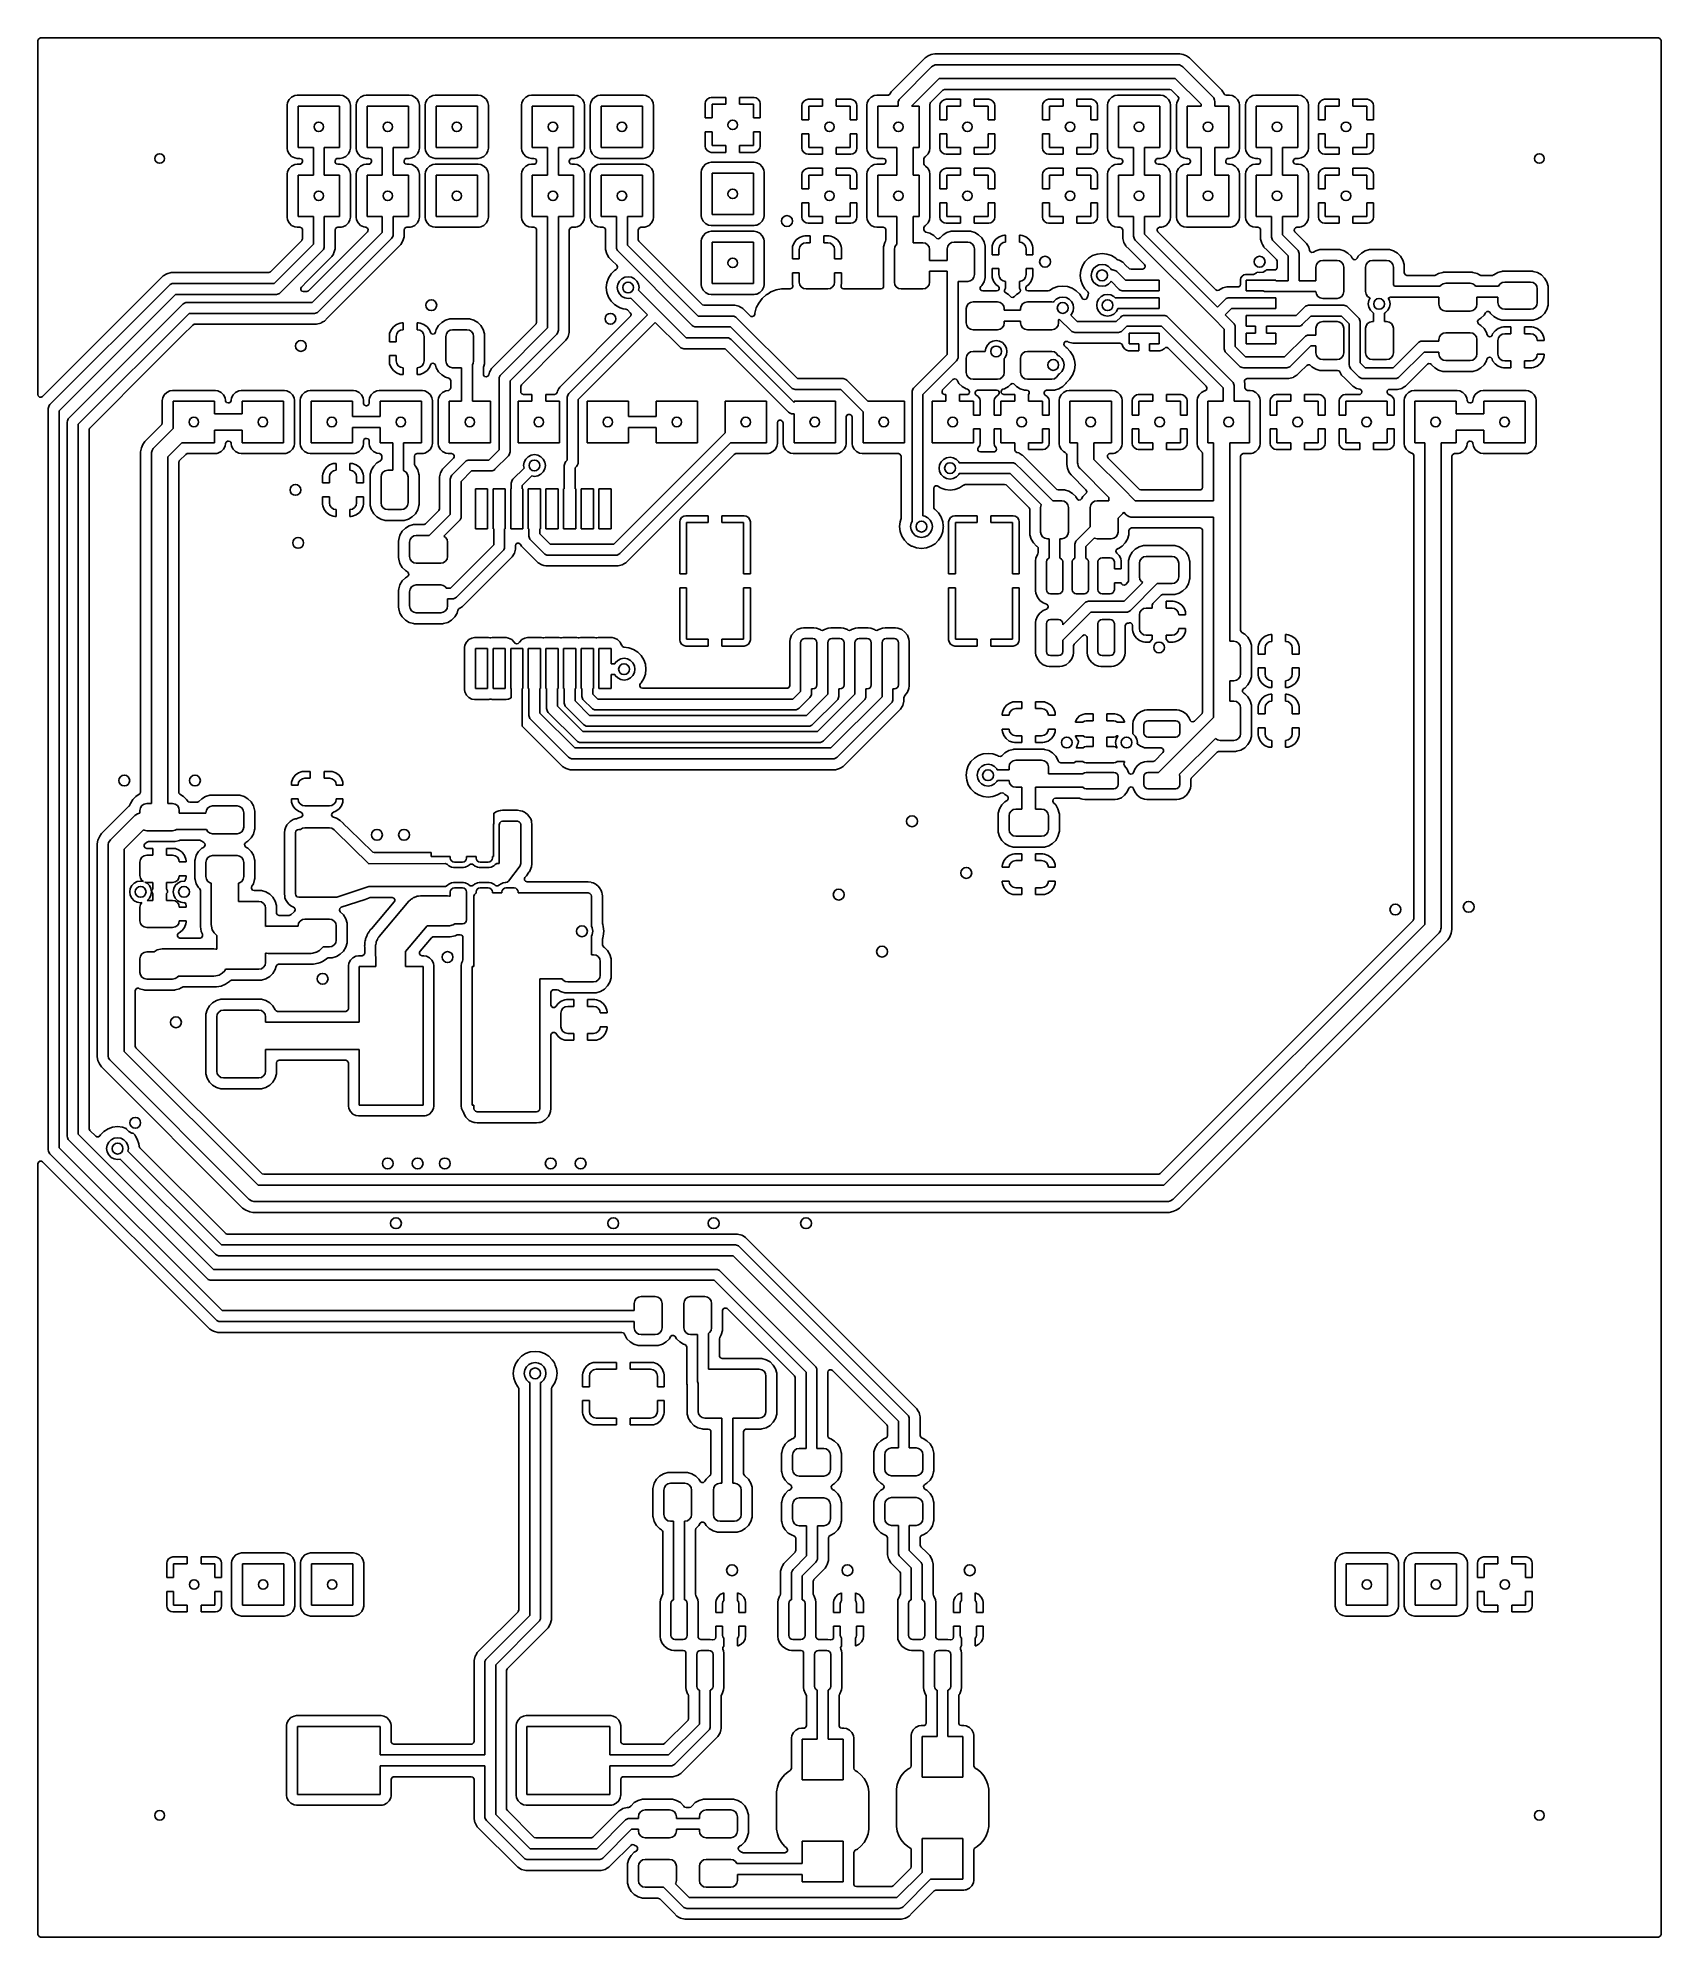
# Model space of a CAD drawing. Extents: x -0.18 to 2.18, y -0.18 to 2.58.
import ezdxf

# ---------------------------------------------------------------- set-up
doc = ezdxf.new("R2010")
doc.units = 0
doc.header["$MEASUREMENT"] = 0
doc.layers.add('BLACK', color=7, linetype='CONTINUOUS')

msp = doc.modelspace()

# ---------------------------------------------------------------- linework, layer by layer
at = {"layer": 'BLACK', "linetype": 'CONTINUOUS'}
for p, q in [((-0.1764, 2.5725), (-0.1756, 2.5748)), ((-0.1764, 2.0594), (-0.1764, 2.5725)), ((-0.1756, 2.5748), (-0.1737, 2.5762)), ((-0.1737, 2.5762), (-0.1725, 2.5764)), ((-0.1725, 2.5764), (2.1725, 2.5764)), ((2.1725, 2.5764), (2.1748, 2.5756)), ((2.1748, 2.5756), (2.1762, 2.5737)), ((2.1762, 2.5737), (2.1764, 2.5725)), ((2.1764, 2.5725), (2.1764, -0.1725)), ((1.1097, 2.5475), (1.0604, 2.4982)), ((1.0734, 2.4888), (1.119, 2.5345)), ((1.1139, 2.5503), (1.1097, 2.5475)), ((1.1185, 2.5522), (1.1139, 2.5503)), ((1.121, 2.5527), (1.1185, 2.5522)), ((1.1185, 2.5522), (1.1185, 2.5522)), ((1.1185, 2.5522), (1.1185, 2.5522)), ((1.119, 2.5345), (1.1205, 2.5357)), ((1.1205, 2.5357), (1.1241, 2.5372)), ((1.1235, 2.5532), (1.121, 2.5527)), ((1.4789, 2.5532), (1.1235, 2.5532)), ((1.1235, 2.5532), (1.1235, 2.5532)), ((1.1241, 2.5372), (1.126, 2.5374)), ((1.1241, 2.5372), (1.1241, 2.5372)), ((1.126, 2.5374), (1.4764, 2.5374)), ((1.4764, 2.5374), (1.4783, 2.5372)), ((1.4783, 2.5372), (1.4818, 2.5357)), ((1.4838, 2.5522), (1.4789, 2.5532)), ((1.4818, 2.5357), (1.4818, 2.5357)), ((1.4818, 2.5357), (1.4833, 2.5345)), ((1.4833, 2.5345), (1.5266, 2.4912)), ((1.4885, 2.5503), (1.4838, 2.5522)), ((1.4838, 2.5522), (1.4838, 2.5522)), ((1.4838, 2.5522), (1.4838, 2.5522)), ((1.4927, 2.5475), (1.4885, 2.5503)), ((1.4885, 2.5503), (1.4885, 2.5503)), ((1.4885, 2.5503), (1.4885, 2.5503)), ((1.5396, 2.5006), (1.4927, 2.5475)), ((1.1301, 2.5177), (1.0902, 2.4778)), ((1.4723, 2.5177), (1.1301, 2.5177)), ((1.5098, 2.4802), (1.4723, 2.5177)), ((0.1855, 2.4826), (0.1849, 2.4789)), ((0.1849, 2.4789), (0.1849, 2.4164)), ((0.1878, 2.487), (0.1855, 2.4826)), ((0.1913, 2.4906), (0.1878, 2.487)), ((0.1958, 2.4928), (0.1913, 2.4906)), ((0.1995, 2.4934), (0.1958, 2.4928)), ((0.1958, 2.4928), (0.1958, 2.4928)), ((0.2619, 2.4934), (0.1995, 2.4934)), ((0.1995, 2.4934), (0.1995, 2.4934)), ((0.2007, 2.4176), (0.2007, 2.4776)), ((0.2007, 2.4776), (0.2607, 2.4776)), ((0.2607, 2.4776), (0.2607, 2.4176)), ((0.2656, 2.4928), (0.2619, 2.4934)), ((0.2701, 2.4906), (0.2656, 2.4928)), ((0.2656, 2.4928), (0.2656, 2.4928)), ((0.2736, 2.487), (0.2701, 2.4906)), ((0.2759, 2.4826), (0.2736, 2.487)), ((0.2765, 2.4789), (0.2759, 2.4826)), ((0.2759, 2.4826), (0.2759, 2.4826)), ((0.2759, 2.4826), (0.2759, 2.4826)), ((0.2765, 2.4164), (0.2765, 2.4789)), ((0.2765, 2.4789), (0.2765, 2.4789)), ((0.2765, 2.4789), (0.2765, 2.4789)), ((0.2765, 2.4789), (0.2765, 2.4789)), ((0.2855, 2.4826), (0.2849, 2.4789)), ((0.2849, 2.4789), (0.2849, 2.4164)), ((0.2878, 2.487), (0.2855, 2.4826)), ((0.2913, 2.4906), (0.2878, 2.487)), ((0.2958, 2.4928), (0.2913, 2.4906)), ((0.2995, 2.4934), (0.2958, 2.4928)), ((0.2958, 2.4928), (0.2958, 2.4928)), ((0.3619, 2.4934), (0.2995, 2.4934)), ((0.2995, 2.4934), (0.2995, 2.4934)), ((0.3007, 2.4176), (0.3007, 2.4776)), ((0.3007, 2.4776), (0.3607, 2.4776)), ((0.3607, 2.4776), (0.3607, 2.4176)), ((0.3656, 2.4928), (0.3619, 2.4934)), ((0.3701, 2.4906), (0.3656, 2.4928)), ((0.3656, 2.4928), (0.3656, 2.4928)), ((0.3736, 2.487), (0.3701, 2.4906)), ((0.3759, 2.4826), (0.3736, 2.487)), ((0.3765, 2.4789), (0.3759, 2.4826)), ((0.3759, 2.4826), (0.3759, 2.4826)), ((0.3759, 2.4826), (0.3759, 2.4826)), ((0.3765, 2.4164), (0.3765, 2.4789)), ((0.3765, 2.4789), (0.3765, 2.4789)), ((0.3765, 2.4789), (0.3765, 2.4789)), ((0.3765, 2.4789), (0.3765, 2.4789)), ((0.3855, 2.4826), (0.3849, 2.4789)), ((0.3849, 2.4789), (0.3849, 2.4164)), ((0.3878, 2.487), (0.3855, 2.4826)), ((0.3913, 2.4906), (0.3878, 2.487)), ((0.3958, 2.4928), (0.3913, 2.4906)), ((0.3995, 2.4934), (0.3958, 2.4928)), ((0.3958, 2.4928), (0.3958, 2.4928)), ((0.4619, 2.4934), (0.3995, 2.4934)), ((0.3995, 2.4934), (0.3995, 2.4934)), ((0.4007, 2.4176), (0.4007, 2.4776)), ((0.4007, 2.4776), (0.4607, 2.4776)), ((0.4607, 2.4776), (0.4607, 2.4176)), ((0.4656, 2.4928), (0.4619, 2.4934)), ((0.4701, 2.4906), (0.4656, 2.4928)), ((0.4656, 2.4928), (0.4656, 2.4928)), ((0.4736, 2.487), (0.4701, 2.4906)), ((0.4759, 2.4826), (0.4736, 2.487)), ((0.4765, 2.4789), (0.4759, 2.4826)), ((0.4759, 2.4826), (0.4759, 2.4826)), ((0.4759, 2.4826), (0.4759, 2.4826)), ((0.4765, 2.4164), (0.4765, 2.4789)), ((0.4765, 2.4789), (0.4765, 2.4789)), ((0.4765, 2.4789), (0.4765, 2.4789)), ((0.4765, 2.4789), (0.4765, 2.4789)), ((0.5249, 2.4826), (0.5243, 2.4789)), ((0.5243, 2.4789), (0.5243, 2.4164)), ((0.5272, 2.487), (0.5249, 2.4826)), ((0.5307, 2.4906), (0.5272, 2.487)), ((0.5351, 2.4928), (0.5307, 2.4906)), ((0.5388, 2.4934), (0.5351, 2.4928)), ((0.5351, 2.4928), (0.5351, 2.4928)), ((0.6013, 2.4934), (0.5388, 2.4934)), ((0.5388, 2.4934), (0.5388, 2.4934)), ((0.5401, 2.4176), (0.5401, 2.4776)), ((0.5401, 2.4776), (0.6001, 2.4776)), ((0.6001, 2.4776), (0.6001, 2.4176)), ((0.605, 2.4928), (0.6013, 2.4934)), ((0.6095, 2.4906), (0.605, 2.4928)), ((0.605, 2.4928), (0.605, 2.4928)), ((0.613, 2.487), (0.6095, 2.4906)), ((0.6153, 2.4826), (0.613, 2.487)), ((0.6158, 2.4789), (0.6153, 2.4826)), ((0.6153, 2.4826), (0.6153, 2.4826)), ((0.6153, 2.4826), (0.6153, 2.4826)), ((0.6158, 2.4164), (0.6158, 2.4789)), ((0.6158, 2.4789), (0.6158, 2.4789)), ((0.6158, 2.4789), (0.6158, 2.4789)), ((0.6158, 2.4789), (0.6158, 2.4789)), ((0.6249, 2.4826), (0.6243, 2.4789)), ((0.6243, 2.4789), (0.6243, 2.4164)), ((0.6272, 2.487), (0.6249, 2.4826)), ((0.6307, 2.4906), (0.6272, 2.487)), ((0.6351, 2.4928), (0.6307, 2.4906)), ((0.6388, 2.4934), (0.6351, 2.4928)), ((0.6351, 2.4928), (0.6351, 2.4928)), ((0.7013, 2.4934), (0.6388, 2.4934)), ((0.6388, 2.4934), (0.6388, 2.4934)), ((0.6401, 2.4176), (0.6401, 2.4776)), ((0.6401, 2.4776), (0.7001, 2.4776)), ((0.7001, 2.4776), (0.7001, 2.4176)), ((0.705, 2.4928), (0.7013, 2.4934)), ((0.7095, 2.4906), (0.705, 2.4928)), ((0.705, 2.4928), (0.705, 2.4928)), ((0.713, 2.487), (0.7095, 2.4906)), ((0.7153, 2.4826), (0.713, 2.487)), ((0.7155, 2.4814), (0.7153, 2.4826)), ((0.7153, 2.4826), (0.7153, 2.4826)), ((0.7153, 2.4826), (0.7153, 2.4826)), ((0.7158, 2.4789), (0.7155, 2.4814)), ((0.7158, 2.4164), (0.7158, 2.4789)), ((0.7158, 2.4789), (0.7158, 2.4789)), ((0.7158, 2.4789), (0.7158, 2.4789)), ((0.7158, 2.4789), (0.7158, 2.4789)), ((0.7914, 2.4842), (0.7909, 2.4814)), ((0.7909, 2.4814), (0.7909, 2.4604)), ((0.7936, 2.4875), (0.7914, 2.4842)), ((0.7914, 2.4842), (0.7914, 2.4842)), ((0.7969, 2.4897), (0.7936, 2.4875)), ((0.7936, 2.4875), (0.7936, 2.4875)), ((0.7997, 2.4902), (0.7969, 2.4897)), ((0.7969, 2.4897), (0.7969, 2.4897)), ((0.8207, 2.4902), (0.7997, 2.4902)), ((0.8007, 2.4604), (0.8007, 2.4804)), ((0.8007, 2.4804), (0.8207, 2.4804)), ((0.8207, 2.4804), (0.8207, 2.4902)), ((0.8207, 2.4902), (0.8207, 2.4902)), ((0.8407, 2.4902), (0.8407, 2.4804)), ((0.8617, 2.4902), (0.8407, 2.4902)), ((0.8407, 2.4902), (0.8407, 2.4902)), ((0.8407, 2.4804), (0.8607, 2.4804)), ((0.8607, 2.4804), (0.8607, 2.4604)), ((0.8645, 2.4897), (0.8617, 2.4902)), ((0.8678, 2.4875), (0.8645, 2.4897)), ((0.8645, 2.4897), (0.8645, 2.4897)), ((0.87, 2.4842), (0.8678, 2.4875)), ((0.8678, 2.4875), (0.8678, 2.4875)), ((0.8706, 2.4814), (0.87, 2.4842)), ((0.87, 2.4842), (0.87, 2.4842)), ((0.8706, 2.4786), (0.8706, 2.4814)), ((0.8706, 2.4814), (0.8706, 2.4814)), ((0.8706, 2.4604), (0.8706, 2.4786)), ((0.9316, 2.4815), (0.931, 2.4786)), ((0.931, 2.4786), (0.931, 2.4576)), ((0.9338, 2.4847), (0.9316, 2.4815)), ((0.9316, 2.4815), (0.9316, 2.4815)), ((0.937, 2.4869), (0.9338, 2.4847)), ((0.9338, 2.4847), (0.9338, 2.4847)), ((0.9399, 2.4875), (0.937, 2.4869)), ((0.937, 2.4869), (0.937, 2.4869)), ((0.9609, 2.4875), (0.9399, 2.4875)), ((0.9409, 2.4576), (0.9409, 2.4776)), ((0.9409, 2.4776), (0.9609, 2.4776)), ((0.9609, 2.4776), (0.9609, 2.4875)), ((0.9609, 2.4875), (0.9609, 2.4875)), ((0.9809, 2.4875), (0.9809, 2.4776)), ((1.0018, 2.4875), (0.9809, 2.4875)), ((0.9809, 2.4875), (0.9809, 2.4875)), ((0.9809, 2.4776), (1.0009, 2.4776)), ((1.0009, 2.4776), (1.0009, 2.4576)), ((1.0047, 2.4869), (1.0018, 2.4875)), ((1.008, 2.4847), (1.0047, 2.4869)), ((1.0047, 2.4869), (1.0047, 2.4869)), ((1.0101, 2.4815), (1.008, 2.4847)), ((1.008, 2.4847), (1.008, 2.4847)), ((1.0107, 2.4786), (1.0101, 2.4815)), ((1.0101, 2.4815), (1.0101, 2.4815)), ((1.0107, 2.4576), (1.0107, 2.4786)), ((1.0107, 2.4786), (1.0107, 2.4786)), ((1.0257, 2.4826), (1.0251, 2.4789)), ((1.0251, 2.4789), (1.0251, 2.4164)), ((1.028, 2.487), (1.0257, 2.4826)), ((1.0315, 2.4906), (1.028, 2.487)), ((1.0359, 2.4928), (1.0315, 2.4906)), ((1.0396, 2.4934), (1.0359, 2.4928)), ((1.0359, 2.4928), (1.0359, 2.4928)), ((1.0551, 2.4934), (1.0396, 2.4934)), ((1.0396, 2.4934), (1.0396, 2.4934)), ((1.0409, 2.4176), (1.0409, 2.4776)), ((1.0409, 2.4776), (1.0705, 2.4776)), ((1.0565, 2.4936), (1.0551, 2.4934)), ((1.0584, 2.4951), (1.0565, 2.4936)), ((1.0604, 2.4982), (1.0584, 2.4951)), ((1.0705, 2.4819), (1.0707, 2.4838)), ((1.0705, 2.4776), (1.0705, 2.4819)), ((1.0707, 2.4838), (1.0721, 2.4874)), ((1.0721, 2.4874), (1.0734, 2.4888)), ((1.0721, 2.4874), (1.0721, 2.4874)), ((1.0902, 2.4778), (1.0902, 2.4776)), ((1.0902, 2.4776), (1.1009, 2.4776)), ((1.1009, 2.4776), (1.1009, 2.4176)), ((1.1165, 2.4796), (1.1169, 2.482)), ((1.1166, 2.4789), (1.1165, 2.4796)), ((1.1166, 2.4786), (1.1166, 2.4789)), ((1.1166, 2.4789), (1.1166, 2.4789)), ((1.1166, 2.4789), (1.1166, 2.4789)), ((1.1166, 2.4164), (1.1166, 2.4786)), ((1.1169, 2.482), (1.1176, 2.483)), ((1.1176, 2.483), (1.1355, 2.5008)), ((1.1316, 2.4815), (1.131, 2.4786)), ((1.131, 2.4786), (1.131, 2.4576)), ((1.1338, 2.4847), (1.1316, 2.4815)), ((1.1316, 2.4815), (1.1316, 2.4815)), ((1.137, 2.4869), (1.1338, 2.4847)), ((1.1338, 2.4847), (1.1338, 2.4847)), ((1.1355, 2.5008), (1.1376, 2.5019)), ((1.1399, 2.4875), (1.137, 2.4869)), ((1.137, 2.4869), (1.137, 2.4869)), ((1.1376, 2.5019), (1.1382, 2.5019)), ((1.1382, 2.5019), (1.4642, 2.5019)), ((1.1609, 2.4875), (1.1399, 2.4875)), ((1.1409, 2.4576), (1.1409, 2.4776)), ((1.1409, 2.4776), (1.1609, 2.4776)), ((1.1609, 2.4776), (1.1609, 2.4875)), ((1.1609, 2.4875), (1.1609, 2.4875)), ((1.1809, 2.4875), (1.1809, 2.4776)), ((1.2018, 2.4875), (1.1809, 2.4875)), ((1.1809, 2.4875), (1.1809, 2.4875)), ((1.1809, 2.4776), (1.2009, 2.4776)), ((1.2009, 2.4776), (1.2009, 2.4576)), ((1.2047, 2.4869), (1.2018, 2.4875)), ((1.208, 2.4847), (1.2047, 2.4869)), ((1.2047, 2.4869), (1.2047, 2.4869)), ((1.2101, 2.4815), (1.208, 2.4847)), ((1.208, 2.4847), (1.208, 2.4847)), ((1.2107, 2.4786), (1.2101, 2.4815)), ((1.2101, 2.4815), (1.2101, 2.4815)), ((1.2107, 2.4576), (1.2107, 2.4786)), ((1.2107, 2.4786), (1.2107, 2.4786)), ((1.2804, 2.4815), (1.2798, 2.4786)), ((1.2798, 2.4786), (1.2798, 2.4576)), ((1.2826, 2.4847), (1.2804, 2.4815)), ((1.2804, 2.4815), (1.2804, 2.4815)), ((1.2858, 2.4869), (1.2826, 2.4847)), ((1.2826, 2.4847), (1.2826, 2.4847)), ((1.2887, 2.4875), (1.2858, 2.4869)), ((1.2858, 2.4869), (1.2858, 2.4869)), ((1.3097, 2.4875), (1.2887, 2.4875)), ((1.2897, 2.4576), (1.2897, 2.4776)), ((1.2897, 2.4776), (1.3097, 2.4776)), ((1.3097, 2.4776), (1.3097, 2.4875)), ((1.3097, 2.4875), (1.3097, 2.4875)), ((1.3297, 2.4875), (1.3297, 2.4776)), ((1.3507, 2.4875), (1.3297, 2.4875)), ((1.3297, 2.4875), (1.3297, 2.4875)), ((1.3297, 2.4776), (1.3497, 2.4776)), ((1.3497, 2.4776), (1.3497, 2.4576)), ((1.3535, 2.4869), (1.3507, 2.4875)), ((1.3568, 2.4847), (1.3535, 2.4869)), ((1.3535, 2.4869), (1.3535, 2.4869)), ((1.359, 2.4815), (1.3568, 2.4847)), ((1.3568, 2.4847), (1.3568, 2.4847)), ((1.3595, 2.4786), (1.359, 2.4815)), ((1.359, 2.4815), (1.359, 2.4815)), ((1.3595, 2.4576), (1.3595, 2.4786)), ((1.3595, 2.4786), (1.3595, 2.4786)), ((1.3745, 2.4826), (1.3739, 2.4789)), ((1.3739, 2.4789), (1.3739, 2.4164)), ((1.3768, 2.487), (1.3745, 2.4826)), ((1.3803, 2.4906), (1.3768, 2.487)), ((1.3848, 2.4928), (1.3803, 2.4906)), ((1.3884, 2.4934), (1.3848, 2.4928)), ((1.3848, 2.4928), (1.3848, 2.4928)), ((1.4509, 2.4934), (1.3884, 2.4934)), ((1.3884, 2.4934), (1.3884, 2.4934)), ((1.3897, 2.4176), (1.3897, 2.4776)), ((1.3897, 2.4776), (1.4497, 2.4776)), ((1.4497, 2.4776), (1.4497, 2.4176)), ((1.4546, 2.4928), (1.4509, 2.4934)), ((1.4591, 2.4906), (1.4546, 2.4928)), ((1.4546, 2.4928), (1.4546, 2.4928)), ((1.4626, 2.487), (1.4591, 2.4906)), ((1.4649, 2.4826), (1.4626, 2.487)), ((1.4642, 2.5019), (1.4664, 2.5012)), ((1.4655, 2.4789), (1.4649, 2.4826)), ((1.4649, 2.4826), (1.4649, 2.4826)), ((1.4649, 2.4826), (1.4649, 2.4826)), ((1.4655, 2.4164), (1.4655, 2.4789)), ((1.4655, 2.4789), (1.4655, 2.4789)), ((1.4655, 2.4789), (1.4655, 2.4789)), ((1.4655, 2.4789), (1.4655, 2.4789)), ((1.4664, 2.5012), (1.4669, 2.5008)), ((1.4669, 2.5008), (1.4761, 2.4916)), ((1.4745, 2.4826), (1.4739, 2.4789)), ((1.4739, 2.4789), (1.4739, 2.4164)), ((1.4768, 2.4871), (1.4745, 2.4826)), ((1.4761, 2.4916), (1.4772, 2.4895)), ((1.4772, 2.4895), (1.4768, 2.4871)), ((1.4897, 2.4176), (1.4897, 2.4776)), ((1.4897, 2.4776), (1.5098, 2.4776)), ((1.5098, 2.4776), (1.5098, 2.4802)), ((1.5266, 2.4912), (1.5279, 2.4897)), ((1.5279, 2.4897), (1.5279, 2.4897)), ((1.5279, 2.4897), (1.5293, 2.4862)), ((1.5293, 2.4862), (1.5295, 2.4843)), ((1.5295, 2.4843), (1.5295, 2.4776)), ((1.5295, 2.4776), (1.5497, 2.4776)), ((1.5412, 2.4982), (1.5396, 2.5006)), ((1.5396, 2.5006), (1.5396, 2.5006)), ((1.5424, 2.4964), (1.5412, 2.4982)), ((1.5426, 2.4958), (1.5424, 2.4964)), ((1.5424, 2.4964), (1.5424, 2.4964)), ((1.5439, 2.4941), (1.5426, 2.4958)), ((1.5462, 2.4934), (1.5439, 2.4941)), ((1.5509, 2.4934), (1.5462, 2.4934)), ((1.5497, 2.4776), (1.5497, 2.4176)), ((1.5546, 2.4928), (1.5509, 2.4934)), ((1.5509, 2.4934), (1.5509, 2.4934)), ((1.5591, 2.4906), (1.5546, 2.4928)), ((1.5546, 2.4928), (1.5546, 2.4928)), ((1.5626, 2.487), (1.5591, 2.4906)), ((1.5649, 2.4826), (1.5626, 2.487)), ((1.5655, 2.4789), (1.5649, 2.4826)), ((1.5649, 2.4826), (1.5649, 2.4826)), ((1.5649, 2.4826), (1.5649, 2.4826)), ((1.5655, 2.4164), (1.5655, 2.4789)), ((1.5655, 2.4789), (1.5655, 2.4789)), ((1.5655, 2.4789), (1.5655, 2.4789)), ((1.5655, 2.4789), (1.5655, 2.4789)), ((1.5745, 2.4826), (1.5739, 2.4789)), ((1.5739, 2.4789), (1.5739, 2.4164)), ((1.5768, 2.487), (1.5745, 2.4826)), ((1.5803, 2.4906), (1.5768, 2.487)), ((1.5848, 2.4928), (1.5803, 2.4906)), ((1.5884, 2.4934), (1.5848, 2.4928)), ((1.5848, 2.4928), (1.5848, 2.4928)), ((1.6509, 2.4934), (1.5884, 2.4934)), ((1.5884, 2.4934), (1.5884, 2.4934)), ((1.5897, 2.4176), (1.5897, 2.4776)), ((1.5897, 2.4776), (1.6497, 2.4776)), ((1.6497, 2.4776), (1.6497, 2.4176)), ((1.6546, 2.4928), (1.6509, 2.4934)), ((1.6591, 2.4906), (1.6546, 2.4928)), ((1.6546, 2.4928), (1.6546, 2.4928)), ((1.6626, 2.487), (1.6591, 2.4906)), ((1.6649, 2.4826), (1.6626, 2.487)), ((1.6655, 2.4789), (1.6649, 2.4826)), ((1.6649, 2.4826), (1.6649, 2.4826)), ((1.6649, 2.4826), (1.6649, 2.4826)), ((1.6655, 2.4786), (1.6655, 2.4789)), ((1.6655, 2.4789), (1.6655, 2.4789)), ((1.6655, 2.4789), (1.6655, 2.4789)), ((1.6655, 2.4789), (1.6655, 2.4789)), ((1.6655, 2.4164), (1.6655, 2.4786)), ((1.6804, 2.4815), (1.6798, 2.4786)), ((1.6798, 2.4786), (1.6798, 2.4576)), ((1.6826, 2.4847), (1.6804, 2.4815)), ((1.6804, 2.4815), (1.6804, 2.4815)), ((1.6858, 2.4869), (1.6826, 2.4847)), ((1.6826, 2.4847), (1.6826, 2.4847)), ((1.6887, 2.4875), (1.6858, 2.4869)), ((1.6858, 2.4869), (1.6858, 2.4869)), ((1.7097, 2.4875), (1.6887, 2.4875)), ((1.6897, 2.4576), (1.6897, 2.4776)), ((1.6897, 2.4776), (1.7097, 2.4776)), ((1.7097, 2.4776), (1.7097, 2.4875)), ((1.7097, 2.4875), (1.7097, 2.4875)), ((1.7297, 2.4875), (1.7297, 2.4776)), ((1.7507, 2.4875), (1.7297, 2.4875)), ((1.7297, 2.4875), (1.7297, 2.4875)), ((1.7297, 2.4776), (1.7497, 2.4776)), ((1.7497, 2.4776), (1.7497, 2.4576)), ((1.7535, 2.4869), (1.7507, 2.4875)), ((1.7568, 2.4847), (1.7535, 2.4869)), ((1.7535, 2.4869), (1.7535, 2.4869)), ((1.759, 2.4815), (1.7568, 2.4847)), ((1.7568, 2.4847), (1.7568, 2.4847)), ((1.7595, 2.4786), (1.759, 2.4815)), ((1.759, 2.4815), (1.759, 2.4815)), ((1.7595, 2.4576), (1.7595, 2.4786)), ((1.7595, 2.4786), (1.7595, 2.4786)), ((0.7909, 2.4604), (0.7909, 2.4604)), ((0.7909, 2.4604), (0.8007, 2.4604)), ((0.8607, 2.4604), (0.8706, 2.4604)), ((0.8706, 2.4604), (0.8706, 2.4604)), ((0.931, 2.4576), (0.931, 2.4576)), ((0.931, 2.4576), (0.9409, 2.4576)), ((1.0009, 2.4576), (1.0107, 2.4576)), ((1.0107, 2.4576), (1.0107, 2.4576)), ((1.131, 2.4576), (1.131, 2.4576)), ((1.131, 2.4576), (1.1409, 2.4576)), ((1.2009, 2.4576), (1.2107, 2.4576)), ((1.2107, 2.4576), (1.2107, 2.4576)), ((1.2798, 2.4576), (1.2798, 2.4576)), ((1.2798, 2.4576), (1.2897, 2.4576)), ((1.3497, 2.4576), (1.3595, 2.4576)), ((1.3595, 2.4576), (1.3595, 2.4576)), ((1.6798, 2.4576), (1.6798, 2.4576)), ((1.6798, 2.4576), (1.6897, 2.4576)), ((1.7497, 2.4576), (1.7595, 2.4576)), ((1.7595, 2.4576), (1.7595, 2.4576)), ((0.7909, 2.4404), (0.7909, 2.4404)), ((0.7909, 2.4404), (0.7909, 2.4194)), ((0.8007, 2.4404), (0.7909, 2.4404)), ((0.8007, 2.4204), (0.8007, 2.4404)), ((0.8706, 2.4404), (0.8607, 2.4404)), ((0.8607, 2.4404), (0.8607, 2.4204)), ((0.8706, 2.4194), (0.8706, 2.4404)), ((0.8706, 2.4404), (0.8706, 2.4404)), ((0.931, 2.4376), (0.931, 2.4376)), ((0.931, 2.4376), (0.931, 2.4167)), ((0.9409, 2.4376), (0.931, 2.4376)), ((0.9409, 2.4176), (0.9409, 2.4376)), ((1.0107, 2.4376), (1.0009, 2.4376)), ((1.0009, 2.4376), (1.0009, 2.4176)), ((1.0107, 2.4167), (1.0107, 2.4376)), ((1.0107, 2.4376), (1.0107, 2.4376)), ((1.131, 2.4376), (1.131, 2.4376)), ((1.131, 2.4376), (1.131, 2.4167)), ((1.1409, 2.4376), (1.131, 2.4376)), ((1.1409, 2.4176), (1.1409, 2.4376)), ((1.2107, 2.4376), (1.2009, 2.4376)), ((1.2009, 2.4376), (1.2009, 2.4176)), ((1.2107, 2.4167), (1.2107, 2.4376)), ((1.2107, 2.4376), (1.2107, 2.4376)), ((1.2798, 2.4376), (1.2798, 2.4376)), ((1.2798, 2.4376), (1.2798, 2.4167)), ((1.2897, 2.4376), (1.2798, 2.4376)), ((1.2897, 2.4176), (1.2897, 2.4376)), ((1.3595, 2.4376), (1.3497, 2.4376)), ((1.3497, 2.4376), (1.3497, 2.4176)), ((1.3595, 2.4167), (1.3595, 2.4376)), ((1.3595, 2.4376), (1.3595, 2.4376)), ((1.6798, 2.4376), (1.6798, 2.4376)), ((1.6798, 2.4376), (1.6798, 2.4167)), ((1.6897, 2.4376), (1.6798, 2.4376)), ((1.6897, 2.4176), (1.6897, 2.4376)), ((1.7595, 2.4376), (1.7497, 2.4376)), ((1.7497, 2.4376), (1.7497, 2.4176)), ((1.7595, 2.4167), (1.7595, 2.4376)), ((1.7595, 2.4376), (1.7595, 2.4376)), ((0.1849, 2.4164), (0.1849, 2.4164)), ((0.1849, 2.4164), (0.1855, 2.4127)), ((0.1855, 2.4127), (0.1855, 2.4127)), ((0.1855, 2.4127), (0.1878, 2.4083)), ((0.1878, 2.4083), (0.1913, 2.4047)), ((0.1913, 2.4047), (0.1958, 2.4025)), ((0.1958, 2.4025), (0.1995, 2.4019)), ((0.1995, 2.4019), (0.2032, 2.4019)), ((0.2228, 2.4176), (0.2007, 2.4176)), ((0.2032, 2.4019), (0.2055, 2.4011)), ((0.2063, 2.395), (0.2044, 2.3936)), ((0.2055, 2.4011), (0.2069, 2.3992)), ((0.2071, 2.3973), (0.2063, 2.395)), ((0.2069, 2.3992), (0.2071, 2.398)), ((0.2071, 2.398), (0.2071, 2.3973)), ((0.2228, 2.3776), (0.2228, 2.4176)), ((0.2607, 2.4176), (0.2386, 2.4176)), ((0.2386, 2.4176), (0.2386, 2.3776)), ((0.2544, 2.398), (0.2551, 2.4003)), ((0.2544, 2.3973), (0.2544, 2.398)), ((0.2545, 2.3961), (0.2544, 2.3973)), ((0.256, 2.3941), (0.2545, 2.3961)), ((0.2551, 2.4003), (0.257, 2.4017)), ((0.257, 2.4017), (0.2582, 2.4019)), ((0.2582, 2.4019), (0.2619, 2.4019)), ((0.2619, 2.4019), (0.2638, 2.4022)), ((0.2619, 2.4019), (0.2619, 2.4019)), ((0.2638, 2.4022), (0.2656, 2.4025)), ((0.2656, 2.4025), (0.2701, 2.4047)), ((0.2656, 2.4025), (0.2656, 2.4025)), ((0.2656, 2.4025), (0.2656, 2.4025)), ((0.2701, 2.4047), (0.2736, 2.4083)), ((0.2736, 2.4083), (0.2759, 2.4127)), ((0.2759, 2.4127), (0.2765, 2.4164)), ((0.2849, 2.4164), (0.2849, 2.4164)), ((0.2849, 2.4164), (0.2855, 2.4127)), ((0.2855, 2.4127), (0.2855, 2.4127)), ((0.2855, 2.4127), (0.2878, 2.4083)), ((0.2878, 2.4083), (0.2913, 2.4047)), ((0.2913, 2.4047), (0.2958, 2.4025)), ((0.2958, 2.4025), (0.2995, 2.4019)), ((0.2995, 2.4019), (0.3032, 2.4019)), ((0.3228, 2.4176), (0.3007, 2.4176)), ((0.3032, 2.4019), (0.3055, 2.4011)), ((0.3063, 2.395), (0.3044, 2.3936)), ((0.3055, 2.4011), (0.3069, 2.3992)), ((0.3071, 2.3973), (0.3063, 2.395)), ((0.3069, 2.3992), (0.3071, 2.398)), ((0.3071, 2.398), (0.3071, 2.3973)), ((0.3228, 2.3776), (0.3228, 2.4176)), ((0.3607, 2.4176), (0.3386, 2.4176)), ((0.3386, 2.4176), (0.3386, 2.3776)), ((0.3544, 2.398), (0.3551, 2.4003)), ((0.3544, 2.3973), (0.3544, 2.398)), ((0.3545, 2.3961), (0.3544, 2.3973)), ((0.356, 2.3941), (0.3545, 2.3961)), ((0.3551, 2.4003), (0.357, 2.4017)), ((0.357, 2.4017), (0.3582, 2.4019)), ((0.3582, 2.4019), (0.3619, 2.4019)), ((0.3619, 2.4019), (0.3638, 2.4022)), ((0.3619, 2.4019), (0.3619, 2.4019)), ((0.3638, 2.4022), (0.3656, 2.4025)), ((0.3656, 2.4025), (0.3701, 2.4047)), ((0.3656, 2.4025), (0.3656, 2.4025)), ((0.3656, 2.4025), (0.3656, 2.4025)), ((0.3701, 2.4047), (0.3736, 2.4083)), ((0.3736, 2.4083), (0.3759, 2.4127)), ((0.3759, 2.4127), (0.3765, 2.4164)), ((0.3849, 2.4164), (0.3849, 2.4164)), ((0.3849, 2.4164), (0.3855, 2.4127)), ((0.3855, 2.4127), (0.3855, 2.4127)), ((0.3855, 2.4127), (0.3878, 2.4083)), ((0.3878, 2.4083), (0.3913, 2.4047)), ((0.3913, 2.4047), (0.3958, 2.4025)), ((0.3958, 2.4025), (0.3995, 2.4019)), ((0.3995, 2.4019), (0.4619, 2.4019)), ((0.4607, 2.4176), (0.4007, 2.4176)), ((0.4619, 2.4019), (0.4638, 2.4022)), ((0.4619, 2.4019), (0.4619, 2.4019)), ((0.4619, 2.4019), (0.4619, 2.4019)), ((0.4638, 2.4022), (0.4656, 2.4025)), ((0.4656, 2.4025), (0.4701, 2.4047)), ((0.4656, 2.4025), (0.4656, 2.4025)), ((0.4656, 2.4025), (0.4656, 2.4025)), ((0.4701, 2.4047), (0.4736, 2.4083)), ((0.4736, 2.4083), (0.4759, 2.4127)), ((0.4759, 2.4127), (0.4765, 2.4164)), ((0.5243, 2.4164), (0.5243, 2.4164)), ((0.5243, 2.4164), (0.5249, 2.4127)), ((0.5249, 2.4127), (0.5249, 2.4127)), ((0.5249, 2.4127), (0.5272, 2.4083)), ((0.5272, 2.4083), (0.5307, 2.4047)), ((0.5307, 2.4047), (0.5351, 2.4025)), ((0.5351, 2.4025), (0.5388, 2.4019)), ((0.5388, 2.4019), (0.5425, 2.4019)), ((0.5622, 2.4176), (0.5401, 2.4176)), ((0.5425, 2.4019), (0.5448, 2.4011)), ((0.5457, 2.395), (0.5437, 2.3936)), ((0.5448, 2.4011), (0.5462, 2.3992)), ((0.5464, 2.3973), (0.5457, 2.395)), ((0.5462, 2.3992), (0.5464, 2.398)), ((0.5464, 2.398), (0.5464, 2.3973)), ((0.5622, 2.3776), (0.5622, 2.4176)), ((0.6001, 2.4176), (0.578, 2.4176)), ((0.578, 2.4176), (0.578, 2.3776)), ((0.5937, 2.398), (0.5945, 2.4003)), ((0.5937, 2.3973), (0.5937, 2.398)), ((0.5939, 2.3961), (0.5937, 2.3973)), ((0.5953, 2.3941), (0.5939, 2.3961)), ((0.5945, 2.4003), (0.5964, 2.4017)), ((0.5964, 2.4017), (0.5976, 2.4019)), ((0.5976, 2.4019), (0.6013, 2.4019)), ((0.6013, 2.4019), (0.6032, 2.4022)), ((0.6013, 2.4019), (0.6013, 2.4019)), ((0.6032, 2.4022), (0.605, 2.4025)), ((0.605, 2.4025), (0.6095, 2.4047)), ((0.605, 2.4025), (0.605, 2.4025)), ((0.605, 2.4025), (0.605, 2.4025)), ((0.6095, 2.4047), (0.613, 2.4083)), ((0.613, 2.4083), (0.6153, 2.4127)), ((0.6153, 2.4127), (0.6158, 2.4164)), ((0.6243, 2.4164), (0.6243, 2.4164)), ((0.6243, 2.4164), (0.6249, 2.4127)), ((0.6249, 2.4127), (0.6249, 2.4127)), ((0.6249, 2.4127), (0.6272, 2.4083)), ((0.6272, 2.4083), (0.6307, 2.4047)), ((0.6307, 2.4047), (0.6351, 2.4025)), ((0.6351, 2.4025), (0.6388, 2.4019)), ((0.6388, 2.4019), (0.7013, 2.4019)), ((0.7001, 2.4176), (0.6401, 2.4176)), ((0.7013, 2.4019), (0.7032, 2.4022)), ((0.7013, 2.4019), (0.7013, 2.4019)), ((0.7013, 2.4019), (0.7013, 2.4019)), ((0.7032, 2.4022), (0.705, 2.4025)), ((0.705, 2.4025), (0.7095, 2.4047)), ((0.705, 2.4025), (0.705, 2.4025)), ((0.705, 2.4025), (0.705, 2.4025)), ((0.7095, 2.4047), (0.713, 2.4083)), ((0.713, 2.4083), (0.7153, 2.4127)), ((0.7153, 2.4127), (0.7158, 2.4164)), ((0.7909, 2.4194), (0.7914, 2.4166)), ((0.7958, 2.3956), (0.7913, 2.3933)), ((0.7914, 2.4166), (0.7914, 2.4166)), ((0.7914, 2.4166), (0.7936, 2.4133)), ((0.7936, 2.4133), (0.7936, 2.4133)), ((0.7936, 2.4133), (0.7969, 2.4111)), ((0.7995, 2.3962), (0.7958, 2.3956)), ((0.7958, 2.3956), (0.7958, 2.3956)), ((0.7969, 2.4111), (0.7969, 2.4111)), ((0.7969, 2.4111), (0.7997, 2.4106)), ((0.8619, 2.3962), (0.7995, 2.3962)), ((0.7995, 2.3962), (0.7995, 2.3962)), ((0.7997, 2.4106), (0.7997, 2.4106)), ((0.7997, 2.4106), (0.8207, 2.4106)), ((0.8207, 2.4204), (0.8007, 2.4204)), ((0.8207, 2.4106), (0.8207, 2.4204)), ((0.8207, 2.4106), (0.8207, 2.4106)), ((0.8607, 2.4204), (0.8407, 2.4204)), ((0.8407, 2.4204), (0.8407, 2.4106)), ((0.8407, 2.4106), (0.8407, 2.4106)), ((0.8407, 2.4106), (0.8617, 2.4106)), ((0.8617, 2.4106), (0.8645, 2.4111)), ((0.8617, 2.4106), (0.8617, 2.4106)), ((0.8656, 2.3956), (0.8619, 2.3962)), ((0.8645, 2.4111), (0.8678, 2.4133)), ((0.8645, 2.4111), (0.8645, 2.4111)), ((0.8701, 2.3933), (0.8656, 2.3956)), ((0.8656, 2.3956), (0.8656, 2.3956)), ((0.8678, 2.4133), (0.87, 2.4166)), ((0.8678, 2.4133), (0.8678, 2.4133)), ((0.87, 2.4166), (0.8706, 2.4194)), ((0.87, 2.4166), (0.87, 2.4166)), ((0.8706, 2.4194), (0.8706, 2.4194)), ((0.931, 2.4167), (0.9316, 2.4138)), ((0.9316, 2.4138), (0.9316, 2.4138)), ((0.9316, 2.4138), (0.9338, 2.4105)), ((0.9338, 2.4105), (0.9338, 2.4105)), ((0.9338, 2.4105), (0.937, 2.4084)), ((0.937, 2.4084), (0.937, 2.4084)), ((0.937, 2.4084), (0.9399, 2.4078)), ((0.9399, 2.4078), (0.9399, 2.4078)), ((0.9399, 2.4078), (0.9609, 2.4078)), ((0.9609, 2.4176), (0.9409, 2.4176)), ((0.9609, 2.4078), (0.9609, 2.4176)), ((0.9609, 2.4078), (0.9609, 2.4078)), ((1.0009, 2.4176), (0.9809, 2.4176)), ((0.9809, 2.4176), (0.9809, 2.4078)), ((0.9809, 2.4078), (0.9809, 2.4078)), ((0.9809, 2.4078), (1.0018, 2.4078)), ((1.0018, 2.4078), (1.0047, 2.4084)), ((1.0018, 2.4078), (1.0018, 2.4078)), ((1.0047, 2.4084), (1.008, 2.4105)), ((1.0047, 2.4084), (1.0047, 2.4084)), ((1.008, 2.4105), (1.0101, 2.4138)), ((1.008, 2.4105), (1.008, 2.4105)), ((1.0101, 2.4138), (1.0107, 2.4167)), ((1.0101, 2.4138), (1.0101, 2.4138)), ((1.0107, 2.4167), (1.0107, 2.4167)), ((1.0251, 2.4164), (1.0251, 2.4164)), ((1.0251, 2.4164), (1.0257, 2.4127)), ((1.0257, 2.4127), (1.0257, 2.4127)), ((1.0257, 2.4127), (1.028, 2.4083)), ((1.028, 2.4083), (1.0315, 2.4047)), ((1.0315, 2.4047), (1.0359, 2.4025)), ((1.0359, 2.4025), (1.0396, 2.4019)), ((1.0396, 2.4019), (1.0488, 2.4019)), ((1.0685, 2.4176), (1.0409, 2.4176)), ((1.0488, 2.4019), (1.0511, 2.4011)), ((1.052, 2.395), (1.05, 2.3936)), ((1.0511, 2.4011), (1.0525, 2.3992)), ((1.0527, 2.3973), (1.052, 2.395)), ((1.0525, 2.3992), (1.0527, 2.398)), ((1.0527, 2.398), (1.0527, 2.3973)), ((1.0685, 2.3776), (1.0685, 2.4176)), ((1.1009, 2.4176), (1.0921, 2.4176)), ((1.0921, 2.4176), (1.0921, 2.3776)), ((1.1079, 2.4011), (1.1086, 2.4034)), ((1.1079, 2.3941), (1.1079, 2.4011)), ((1.1086, 2.4034), (1.11, 2.4046)), ((1.11, 2.4046), (1.1102, 2.4047)), ((1.1102, 2.4047), (1.1138, 2.4083)), ((1.1138, 2.4083), (1.116, 2.4127)), ((1.116, 2.4127), (1.1166, 2.4164)), ((1.131, 2.4167), (1.1316, 2.4138)), ((1.1316, 2.4138), (1.1316, 2.4138)), ((1.1316, 2.4138), (1.1338, 2.4105)), ((1.1338, 2.4105), (1.1338, 2.4105)), ((1.1338, 2.4105), (1.137, 2.4084)), ((1.137, 2.4084), (1.137, 2.4084)), ((1.137, 2.4084), (1.1399, 2.4078)), ((1.1399, 2.4078), (1.1399, 2.4078)), ((1.1399, 2.4078), (1.1609, 2.4078)), ((1.1609, 2.4176), (1.1409, 2.4176)), ((1.1609, 2.4078), (1.1609, 2.4176)), ((1.1609, 2.4078), (1.1609, 2.4078)), ((1.2009, 2.4176), (1.1809, 2.4176)), ((1.1809, 2.4176), (1.1809, 2.4078)), ((1.1809, 2.4078), (1.1809, 2.4078)), ((1.1809, 2.4078), (1.2018, 2.4078)), ((1.2018, 2.4078), (1.2047, 2.4084)), ((1.2018, 2.4078), (1.2018, 2.4078)), ((1.2047, 2.4084), (1.208, 2.4105)), ((1.2047, 2.4084), (1.2047, 2.4084)), ((1.208, 2.4105), (1.2101, 2.4138)), ((1.208, 2.4105), (1.208, 2.4105)), ((1.2101, 2.4138), (1.2107, 2.4167)), ((1.2101, 2.4138), (1.2101, 2.4138)), ((1.2107, 2.4167), (1.2107, 2.4167)), ((1.2798, 2.4167), (1.2804, 2.4138)), ((1.2804, 2.4138), (1.2804, 2.4138)), ((1.2804, 2.4138), (1.2826, 2.4105)), ((1.2826, 2.4105), (1.2826, 2.4105)), ((1.2826, 2.4105), (1.2858, 2.4084)), ((1.2858, 2.4084), (1.2858, 2.4084)), ((1.2858, 2.4084), (1.2887, 2.4078)), ((1.2887, 2.4078), (1.2887, 2.4078)), ((1.2887, 2.4078), (1.3097, 2.4078)), ((1.3097, 2.4176), (1.2897, 2.4176)), ((1.3097, 2.4078), (1.3097, 2.4176)), ((1.3097, 2.4078), (1.3097, 2.4078)), ((1.3497, 2.4176), (1.3297, 2.4176)), ((1.3297, 2.4176), (1.3297, 2.4078)), ((1.3297, 2.4078), (1.3297, 2.4078)), ((1.3297, 2.4078), (1.3507, 2.4078)), ((1.3507, 2.4078), (1.3535, 2.4084)), ((1.3507, 2.4078), (1.3507, 2.4078)), ((1.3535, 2.4084), (1.3568, 2.4105)), ((1.3535, 2.4084), (1.3535, 2.4084)), ((1.3568, 2.4105), (1.359, 2.4138)), ((1.3568, 2.4105), (1.3568, 2.4105)), ((1.359, 2.4138), (1.3595, 2.4167)), ((1.359, 2.4138), (1.359, 2.4138)), ((1.3595, 2.4167), (1.3595, 2.4167)), ((1.3739, 2.4164), (1.3739, 2.4164)), ((1.3739, 2.4164), (1.3745, 2.4127)), ((1.3745, 2.4127), (1.3745, 2.4127)), ((1.3745, 2.4127), (1.3768, 2.4083)), ((1.3768, 2.4083), (1.3803, 2.4047)), ((1.3803, 2.4047), (1.3848, 2.4025)), ((1.3848, 2.4025), (1.3884, 2.4019)), ((1.3884, 2.4019), (1.3921, 2.4019)), ((1.4118, 2.4176), (1.3897, 2.4176)), ((1.3921, 2.4019), (1.3944, 2.4011)), ((1.3953, 2.395), (1.3934, 2.3936)), ((1.3944, 2.4011), (1.3959, 2.3992)), ((1.396, 2.3973), (1.3953, 2.395)), ((1.3959, 2.3992), (1.396, 2.398)), ((1.396, 2.398), (1.396, 2.3973)), ((1.4118, 2.3776), (1.4118, 2.4176)), ((1.4497, 2.4176), (1.4276, 2.4176)), ((1.4276, 2.4176), (1.4276, 2.3776)), ((1.4433, 2.398), (1.4441, 2.4003)), ((1.4433, 2.3973), (1.4433, 2.398)), ((1.4435, 2.3961), (1.4433, 2.3973)), ((1.4449, 2.3941), (1.4435, 2.3961)), ((1.4441, 2.4003), (1.446, 2.4017)), ((1.446, 2.4017), (1.4472, 2.4019)), ((1.4472, 2.4019), (1.4509, 2.4019)), ((1.4509, 2.4019), (1.4528, 2.4022)), ((1.4509, 2.4019), (1.4509, 2.4019)), ((1.4528, 2.4022), (1.4546, 2.4025)), ((1.4546, 2.4025), (1.4591, 2.4047)), ((1.4546, 2.4025), (1.4546, 2.4025)), ((1.4546, 2.4025), (1.4546, 2.4025)), ((1.4591, 2.4047), (1.4626, 2.4083)), ((1.4626, 2.4083), (1.4649, 2.4127)), ((1.4649, 2.4127), (1.4655, 2.4164)), ((1.4739, 2.4164), (1.4739, 2.4164)), ((1.4739, 2.4164), (1.4745, 2.4127)), ((1.4745, 2.4127), (1.4745, 2.4127)), ((1.4745, 2.4127), (1.4768, 2.4083)), ((1.4768, 2.4083), (1.4803, 2.4047)), ((1.4803, 2.4047), (1.4848, 2.4025)), ((1.4848, 2.4025), (1.4884, 2.4019)), ((1.4884, 2.4019), (1.4902, 2.4019)), ((1.5098, 2.4176), (1.4897, 2.4176)), ((1.4902, 2.4019), (1.4925, 2.4011)), ((1.4933, 2.395), (1.4914, 2.3936)), ((1.4925, 2.4011), (1.4939, 2.3992)), ((1.4941, 2.3973), (1.4933, 2.395)), ((1.4939, 2.3992), (1.4941, 2.398)), ((1.4941, 2.398), (1.4941, 2.3973)), ((1.5098, 2.3776), (1.5098, 2.4176)), ((1.5497, 2.4176), (1.5295, 2.4176)), ((1.5295, 2.4176), (1.5295, 2.3776)), ((1.5453, 2.398), (1.546, 2.4003)), ((1.5453, 2.3973), (1.5453, 2.398)), ((1.5455, 2.3961), (1.5453, 2.3973)), ((1.5469, 2.3941), (1.5455, 2.3961)), ((1.546, 2.4003), (1.548, 2.4017)), ((1.548, 2.4017), (1.5492, 2.4019)), ((1.5492, 2.4019), (1.5509, 2.4019)), ((1.5509, 2.4019), (1.5528, 2.4022)), ((1.5509, 2.4019), (1.5509, 2.4019)), ((1.5528, 2.4022), (1.5546, 2.4025)), ((1.5546, 2.4025), (1.5591, 2.4047)), ((1.5546, 2.4025), (1.5546, 2.4025)), ((1.5546, 2.4025), (1.5546, 2.4025)), ((1.5591, 2.4047), (1.5626, 2.4083)), ((1.5626, 2.4083), (1.5649, 2.4127)), ((1.5649, 2.4127), (1.5655, 2.4164)), ((1.5739, 2.4164), (1.5739, 2.4164)), ((1.5739, 2.4164), (1.5745, 2.4127)), ((1.5745, 2.4127), (1.5745, 2.4127)), ((1.5745, 2.4127), (1.5768, 2.4083)), ((1.5768, 2.4083), (1.5803, 2.4047)), ((1.5803, 2.4047), (1.5848, 2.4025)), ((1.5848, 2.4025), (1.5884, 2.4019)), ((1.5884, 2.4019), (1.5921, 2.4019)), ((1.6118, 2.4176), (1.5897, 2.4176)), ((1.5921, 2.4019), (1.5944, 2.4011)), ((1.5953, 2.395), (1.5934, 2.3936)), ((1.5944, 2.4011), (1.5959, 2.3992)), ((1.596, 2.3973), (1.5953, 2.395)), ((1.5959, 2.3992), (1.596, 2.398)), ((1.596, 2.398), (1.596, 2.3973)), ((1.6118, 2.3776), (1.6118, 2.4176)), ((1.6497, 2.4176), (1.6276, 2.4176)), ((1.6276, 2.4176), (1.6276, 2.3776)), ((1.6433, 2.398), (1.6441, 2.4003)), ((1.6433, 2.3973), (1.6433, 2.398)), ((1.6435, 2.3961), (1.6433, 2.3973)), ((1.6449, 2.3941), (1.6435, 2.3961)), ((1.6441, 2.4003), (1.646, 2.4017)), ((1.646, 2.4017), (1.6472, 2.4019)), ((1.6472, 2.4019), (1.6509, 2.4019)), ((1.6509, 2.4019), (1.6528, 2.4022)), ((1.6509, 2.4019), (1.6509, 2.4019)), ((1.6528, 2.4022), (1.6546, 2.4025)), ((1.6546, 2.4025), (1.6591, 2.4047)), ((1.6546, 2.4025), (1.6546, 2.4025)), ((1.6546, 2.4025), (1.6546, 2.4025)), ((1.6591, 2.4047), (1.6626, 2.4083)), ((1.6626, 2.4083), (1.6649, 2.4127)), ((1.6649, 2.4127), (1.6655, 2.4164)), ((1.6798, 2.4167), (1.6804, 2.4138)), ((1.6804, 2.4138), (1.6804, 2.4138)), ((1.6804, 2.4138), (1.6826, 2.4105)), ((1.6826, 2.4105), (1.6826, 2.4105)), ((1.6826, 2.4105), (1.6858, 2.4084)), ((1.6858, 2.4084), (1.6858, 2.4084)), ((1.6858, 2.4084), (1.6887, 2.4078)), ((1.6887, 2.4078), (1.6887, 2.4078)), ((1.6887, 2.4078), (1.7097, 2.4078)), ((1.7097, 2.4176), (1.6897, 2.4176)), ((1.7097, 2.4078), (1.7097, 2.4176)), ((1.7097, 2.4078), (1.7097, 2.4078)), ((1.7497, 2.4176), (1.7297, 2.4176)), ((1.7297, 2.4176), (1.7297, 2.4078)), ((1.7297, 2.4078), (1.7297, 2.4078)), ((1.7297, 2.4078), (1.7507, 2.4078)), ((1.7507, 2.4078), (1.7535, 2.4084)), ((1.7507, 2.4078), (1.7507, 2.4078)), ((1.7535, 2.4084), (1.7568, 2.4105)), ((1.7535, 2.4084), (1.7535, 2.4084)), ((1.7568, 2.4105), (1.759, 2.4138)), ((1.7568, 2.4105), (1.7568, 2.4105)), ((1.759, 2.4138), (1.7595, 2.4167)), ((1.759, 2.4138), (1.759, 2.4138)), ((1.7595, 2.4167), (1.7595, 2.4167)), ((0.1855, 2.3826), (0.1849, 2.3789)), ((0.1849, 2.3789), (0.1849, 2.3164)), ((0.1878, 2.387), (0.1855, 2.3826)), ((0.1913, 2.3906), (0.1878, 2.387)), ((0.1958, 2.3928), (0.1913, 2.3906)), ((0.1995, 2.3934), (0.1958, 2.3928)), ((0.1958, 2.3928), (0.1958, 2.3928)), ((0.2032, 2.3934), (0.1995, 2.3934)), ((0.1995, 2.3934), (0.1995, 2.3934)), ((0.2007, 2.3176), (0.2007, 2.3776)), ((0.2007, 2.3776), (0.2228, 2.3776)), ((0.2044, 2.3936), (0.2032, 2.3934)), ((0.2386, 2.3776), (0.2607, 2.3776)), ((0.2582, 2.3934), (0.256, 2.3941)), ((0.2619, 2.3934), (0.2582, 2.3934)), ((0.2607, 2.3776), (0.2607, 2.3176)), ((0.2656, 2.3928), (0.2619, 2.3934)), ((0.2619, 2.3934), (0.2619, 2.3934)), ((0.2701, 2.3906), (0.2656, 2.3928)), ((0.2656, 2.3928), (0.2656, 2.3928)), ((0.2736, 2.387), (0.2701, 2.3906)), ((0.2759, 2.3826), (0.2736, 2.387)), ((0.2765, 2.3789), (0.2759, 2.3826)), ((0.2759, 2.3826), (0.2759, 2.3826)), ((0.2759, 2.3826), (0.2759, 2.3826)), ((0.2765, 2.3164), (0.2765, 2.3789)), ((0.2765, 2.3789), (0.2765, 2.3789)), ((0.2765, 2.3789), (0.2765, 2.3789)), ((0.2765, 2.3789), (0.2765, 2.3789)), ((0.2855, 2.3826), (0.2849, 2.3789)), ((0.2849, 2.3789), (0.2849, 2.3164)), ((0.2878, 2.387), (0.2855, 2.3826)), ((0.2913, 2.3906), (0.2878, 2.387)), ((0.2958, 2.3928), (0.2913, 2.3906)), ((0.2995, 2.3934), (0.2958, 2.3928)), ((0.2958, 2.3928), (0.2958, 2.3928)), ((0.3032, 2.3934), (0.2995, 2.3934)), ((0.2995, 2.3934), (0.2995, 2.3934)), ((0.3007, 2.3176), (0.3007, 2.3776)), ((0.3007, 2.3776), (0.3228, 2.3776)), ((0.3044, 2.3936), (0.3032, 2.3934)), ((0.3386, 2.3776), (0.3607, 2.3776)), ((0.3582, 2.3934), (0.356, 2.3941)), ((0.3619, 2.3934), (0.3582, 2.3934)), ((0.3607, 2.3776), (0.3607, 2.3176)), ((0.3656, 2.3928), (0.3619, 2.3934)), ((0.3619, 2.3934), (0.3619, 2.3934)), ((0.3701, 2.3906), (0.3656, 2.3928)), ((0.3656, 2.3928), (0.3656, 2.3928)), ((0.3736, 2.387), (0.3701, 2.3906)), ((0.3759, 2.3826), (0.3736, 2.387)), ((0.3765, 2.3789), (0.3759, 2.3826)), ((0.3759, 2.3826), (0.3759, 2.3826)), ((0.3759, 2.3826), (0.3759, 2.3826)), ((0.3765, 2.3164), (0.3765, 2.3789)), ((0.3765, 2.3789), (0.3765, 2.3789)), ((0.3765, 2.3789), (0.3765, 2.3789)), ((0.3765, 2.3789), (0.3765, 2.3789)), ((0.3855, 2.3826), (0.3849, 2.3789)), ((0.3849, 2.3789), (0.3849, 2.3164)), ((0.3878, 2.387), (0.3855, 2.3826)), ((0.3913, 2.3906), (0.3878, 2.387)), ((0.3958, 2.3928), (0.3913, 2.3906)), ((0.3995, 2.3934), (0.3958, 2.3928)), ((0.3958, 2.3928), (0.3958, 2.3928)), ((0.4619, 2.3934), (0.3995, 2.3934)), ((0.3995, 2.3934), (0.3995, 2.3934)), ((0.4007, 2.3176), (0.4007, 2.3776)), ((0.4007, 2.3776), (0.4607, 2.3776)), ((0.4607, 2.3776), (0.4607, 2.3176)), ((0.4656, 2.3928), (0.4619, 2.3934)), ((0.4701, 2.3906), (0.4656, 2.3928)), ((0.4656, 2.3928), (0.4656, 2.3928)), ((0.4736, 2.387), (0.4701, 2.3906)), ((0.4759, 2.3826), (0.4736, 2.387)), ((0.4765, 2.3789), (0.4759, 2.3826)), ((0.4759, 2.3826), (0.4759, 2.3826)), ((0.4759, 2.3826), (0.4759, 2.3826)), ((0.4765, 2.3164), (0.4765, 2.3789)), ((0.4765, 2.3789), (0.4765, 2.3789)), ((0.4765, 2.3789), (0.4765, 2.3789)), ((0.4765, 2.3789), (0.4765, 2.3789)), ((0.5249, 2.3826), (0.5243, 2.3789)), ((0.5243, 2.3789), (0.5243, 2.3164)), ((0.5272, 2.387), (0.5249, 2.3826)), ((0.5307, 2.3906), (0.5272, 2.387)), ((0.5351, 2.3928), (0.5307, 2.3906)), ((0.5388, 2.3934), (0.5351, 2.3928)), ((0.5351, 2.3928), (0.5351, 2.3928)), ((0.5425, 2.3934), (0.5388, 2.3934)), ((0.5388, 2.3934), (0.5388, 2.3934)), ((0.5401, 2.3176), (0.5401, 2.3776)), ((0.5401, 2.3776), (0.5622, 2.3776)), ((0.5437, 2.3936), (0.5425, 2.3934)), ((0.578, 2.3776), (0.6001, 2.3776)), ((0.5976, 2.3934), (0.5953, 2.3941)), ((0.6013, 2.3934), (0.5976, 2.3934)), ((0.6001, 2.3776), (0.6001, 2.3176)), ((0.605, 2.3928), (0.6013, 2.3934)), ((0.6013, 2.3934), (0.6013, 2.3934)), ((0.6095, 2.3906), (0.605, 2.3928)), ((0.605, 2.3928), (0.605, 2.3928)), ((0.613, 2.387), (0.6095, 2.3906)), ((0.6153, 2.3826), (0.613, 2.387)), ((0.6158, 2.3789), (0.6153, 2.3826)), ((0.6153, 2.3826), (0.6153, 2.3826)), ((0.6153, 2.3826), (0.6153, 2.3826)), ((0.6158, 2.3164), (0.6158, 2.3789)), ((0.6158, 2.3789), (0.6158, 2.3789)), ((0.6158, 2.3789), (0.6158, 2.3789)), ((0.6158, 2.3789), (0.6158, 2.3789)), ((0.6249, 2.3826), (0.6243, 2.3789)), ((0.6243, 2.3789), (0.6243, 2.3164)), ((0.6272, 2.387), (0.6249, 2.3826)), ((0.6307, 2.3906), (0.6272, 2.387)), ((0.6351, 2.3928), (0.6307, 2.3906)), ((0.6388, 2.3934), (0.6351, 2.3928)), ((0.6351, 2.3928), (0.6351, 2.3928)), ((0.7013, 2.3934), (0.6388, 2.3934)), ((0.6388, 2.3934), (0.6388, 2.3934)), ((0.6401, 2.3176), (0.6401, 2.3776)), ((0.6401, 2.3776), (0.7001, 2.3776)), ((0.7001, 2.3776), (0.7001, 2.3176)), ((0.705, 2.3928), (0.7013, 2.3934)), ((0.7095, 2.3906), (0.705, 2.3928)), ((0.705, 2.3928), (0.705, 2.3928)), ((0.713, 2.387), (0.7095, 2.3906)), ((0.7153, 2.3826), (0.713, 2.387)), ((0.7154, 2.3816), (0.7153, 2.3826)), ((0.7153, 2.3826), (0.7153, 2.3826)), ((0.7153, 2.3826), (0.7153, 2.3826)), ((0.7158, 2.3789), (0.7154, 2.3816)), ((0.7158, 2.3164), (0.7158, 2.3789)), ((0.7158, 2.3789), (0.7158, 2.3789)), ((0.7158, 2.3789), (0.7158, 2.3789)), ((0.7158, 2.3789), (0.7158, 2.3789)), ((0.7855, 2.3853), (0.7849, 2.3816)), ((0.7849, 2.3816), (0.7849, 2.3192)), ((0.7878, 2.3898), (0.7855, 2.3853)), ((0.7913, 2.3933), (0.7878, 2.3898)), ((0.8007, 2.3204), (0.8007, 2.3804)), ((0.8007, 2.3804), (0.8607, 2.3804)), ((0.8607, 2.3804), (0.8607, 2.3204)), ((0.8736, 2.3898), (0.8701, 2.3933)), ((0.8759, 2.3853), (0.8736, 2.3898)), ((0.8765, 2.3816), (0.8759, 2.3853)), ((0.8759, 2.3853), (0.8759, 2.3853)), ((0.8759, 2.3853), (0.8759, 2.3853)), ((0.8765, 2.3786), (0.8765, 2.3816)), ((0.8765, 2.3816), (0.8765, 2.3816)), ((0.8765, 2.3816), (0.8765, 2.3816)), ((0.8765, 2.3816), (0.8765, 2.3816)), ((0.8765, 2.3192), (0.8765, 2.3786)), ((0.9316, 2.3815), (0.931, 2.3786)), ((0.931, 2.3786), (0.931, 2.3576)), ((0.9338, 2.3847), (0.9316, 2.3815)), ((0.9316, 2.3815), (0.9316, 2.3815)), ((0.937, 2.3869), (0.9338, 2.3847)), ((0.9338, 2.3847), (0.9338, 2.3847)), ((0.9399, 2.3875), (0.937, 2.3869)), ((0.937, 2.3869), (0.937, 2.3869)), ((0.9609, 2.3875), (0.9399, 2.3875)), ((0.9409, 2.3576), (0.9409, 2.3776)), ((0.9409, 2.3776), (0.9609, 2.3776)), ((0.9609, 2.3776), (0.9609, 2.3875)), ((0.9609, 2.3875), (0.9609, 2.3875)), ((0.9809, 2.3875), (0.9809, 2.3776)), ((1.0018, 2.3875), (0.9809, 2.3875)), ((0.9809, 2.3875), (0.9809, 2.3875)), ((0.9809, 2.3776), (1.0009, 2.3776)), ((1.0009, 2.3776), (1.0009, 2.3576)), ((1.0047, 2.3869), (1.0018, 2.3875)), ((1.008, 2.3847), (1.0047, 2.3869)), ((1.0047, 2.3869), (1.0047, 2.3869)), ((1.0101, 2.3815), (1.008, 2.3847)), ((1.008, 2.3847), (1.008, 2.3847)), ((1.0107, 2.3786), (1.0101, 2.3815)), ((1.0101, 2.3815), (1.0101, 2.3815)), ((1.0107, 2.3576), (1.0107, 2.3786)), ((1.0107, 2.3786), (1.0107, 2.3786)), ((1.0257, 2.3826), (1.0251, 2.3789)), ((1.0251, 2.3789), (1.0251, 2.3164)), ((1.028, 2.387), (1.0257, 2.3826)), ((1.0315, 2.3906), (1.028, 2.387)), ((1.0359, 2.3928), (1.0315, 2.3906)), ((1.0396, 2.3934), (1.0359, 2.3928)), ((1.0359, 2.3928), (1.0359, 2.3928)), ((1.0488, 2.3934), (1.0396, 2.3934)), ((1.0396, 2.3934), (1.0396, 2.3934)), ((1.0409, 2.3176), (1.0409, 2.3776)), ((1.0409, 2.3776), (1.0685, 2.3776)), ((1.05, 2.3936), (1.0488, 2.3934)), ((1.0921, 2.3776), (1.1009, 2.3776)), ((1.1009, 2.3776), (1.1009, 2.3176)), ((1.1083, 2.3924), (1.1079, 2.3941)), ((1.11, 2.3907), (1.1083, 2.3924)), ((1.1102, 2.3906), (1.11, 2.3907)), ((1.1138, 2.387), (1.1102, 2.3906)), ((1.1102, 2.3906), (1.1102, 2.3906)), ((1.116, 2.3826), (1.1138, 2.387)), ((1.1166, 2.3789), (1.116, 2.3826)), ((1.116, 2.3826), (1.116, 2.3826)), ((1.116, 2.3826), (1.116, 2.3826)), ((1.1166, 2.3786), (1.1166, 2.3789)), ((1.1166, 2.3789), (1.1166, 2.3789)), ((1.1166, 2.3789), (1.1166, 2.3789)), ((1.1166, 2.3789), (1.1166, 2.3789)), ((1.1166, 2.3164), (1.1166, 2.3786)), ((1.1316, 2.3815), (1.131, 2.3786)), ((1.131, 2.3786), (1.131, 2.3576)), ((1.1338, 2.3847), (1.1316, 2.3815)), ((1.1316, 2.3815), (1.1316, 2.3815)), ((1.137, 2.3869), (1.1338, 2.3847)), ((1.1338, 2.3847), (1.1338, 2.3847)), ((1.1399, 2.3875), (1.137, 2.3869)), ((1.137, 2.3869), (1.137, 2.3869)), ((1.1609, 2.3875), (1.1399, 2.3875)), ((1.1409, 2.3576), (1.1409, 2.3776)), ((1.1409, 2.3776), (1.1609, 2.3776)), ((1.1609, 2.3776), (1.1609, 2.3875)), ((1.1609, 2.3875), (1.1609, 2.3875)), ((1.1809, 2.3875), (1.1809, 2.3776)), ((1.2018, 2.3875), (1.1809, 2.3875)), ((1.1809, 2.3875), (1.1809, 2.3875)), ((1.1809, 2.3776), (1.2009, 2.3776)), ((1.2009, 2.3776), (1.2009, 2.3576)), ((1.2047, 2.3869), (1.2018, 2.3875)), ((1.208, 2.3847), (1.2047, 2.3869)), ((1.2047, 2.3869), (1.2047, 2.3869)), ((1.2101, 2.3815), (1.208, 2.3847)), ((1.208, 2.3847), (1.208, 2.3847)), ((1.2107, 2.3786), (1.2101, 2.3815)), ((1.2101, 2.3815), (1.2101, 2.3815)), ((1.2107, 2.3576), (1.2107, 2.3786)), ((1.2107, 2.3786), (1.2107, 2.3786)), ((1.2804, 2.3815), (1.2798, 2.3786)), ((1.2798, 2.3786), (1.2798, 2.3576)), ((1.2826, 2.3847), (1.2804, 2.3815)), ((1.2804, 2.3815), (1.2804, 2.3815)), ((1.2858, 2.3869), (1.2826, 2.3847)), ((1.2826, 2.3847), (1.2826, 2.3847)), ((1.2887, 2.3875), (1.2858, 2.3869)), ((1.2858, 2.3869), (1.2858, 2.3869)), ((1.3097, 2.3875), (1.2887, 2.3875)), ((1.2897, 2.3576), (1.2897, 2.3776)), ((1.2897, 2.3776), (1.3097, 2.3776)), ((1.3097, 2.3776), (1.3097, 2.3875)), ((1.3097, 2.3875), (1.3097, 2.3875)), ((1.3297, 2.3875), (1.3297, 2.3776)), ((1.3507, 2.3875), (1.3297, 2.3875)), ((1.3297, 2.3875), (1.3297, 2.3875)), ((1.3297, 2.3776), (1.3497, 2.3776)), ((1.3497, 2.3776), (1.3497, 2.3576)), ((1.3535, 2.3869), (1.3507, 2.3875)), ((1.3568, 2.3847), (1.3535, 2.3869)), ((1.3535, 2.3869), (1.3535, 2.3869)), ((1.359, 2.3815), (1.3568, 2.3847)), ((1.3568, 2.3847), (1.3568, 2.3847)), ((1.3595, 2.3786), (1.359, 2.3815)), ((1.359, 2.3815), (1.359, 2.3815)), ((1.3595, 2.3576), (1.3595, 2.3786)), ((1.3595, 2.3786), (1.3595, 2.3786)), ((1.3745, 2.3826), (1.3739, 2.3789)), ((1.3739, 2.3789), (1.3739, 2.3164)), ((1.3768, 2.387), (1.3745, 2.3826)), ((1.3803, 2.3906), (1.3768, 2.387)), ((1.3848, 2.3928), (1.3803, 2.3906)), ((1.3884, 2.3934), (1.3848, 2.3928)), ((1.3848, 2.3928), (1.3848, 2.3928)), ((1.3921, 2.3934), (1.3884, 2.3934)), ((1.3884, 2.3934), (1.3884, 2.3934)), ((1.3897, 2.3176), (1.3897, 2.3776)), ((1.3897, 2.3776), (1.4118, 2.3776)), ((1.3934, 2.3936), (1.3921, 2.3934)), ((1.4276, 2.3776), (1.4497, 2.3776)), ((1.4472, 2.3934), (1.4449, 2.3941)), ((1.4509, 2.3934), (1.4472, 2.3934)), ((1.4497, 2.3776), (1.4497, 2.3176)), ((1.4546, 2.3928), (1.4509, 2.3934)), ((1.4509, 2.3934), (1.4509, 2.3934)), ((1.4591, 2.3906), (1.4546, 2.3928)), ((1.4546, 2.3928), (1.4546, 2.3928)), ((1.4626, 2.387), (1.4591, 2.3906)), ((1.4649, 2.3826), (1.4626, 2.387)), ((1.4655, 2.3789), (1.4649, 2.3826)), ((1.4649, 2.3826), (1.4649, 2.3826)), ((1.4649, 2.3826), (1.4649, 2.3826)), ((1.4655, 2.3164), (1.4655, 2.3789)), ((1.4655, 2.3789), (1.4655, 2.3789)), ((1.4655, 2.3789), (1.4655, 2.3789)), ((1.4655, 2.3789), (1.4655, 2.3789)), ((1.4745, 2.3826), (1.4739, 2.3789)), ((1.4739, 2.3789), (1.4739, 2.3164)), ((1.4768, 2.387), (1.4745, 2.3826)), ((1.4803, 2.3906), (1.4768, 2.387)), ((1.4848, 2.3928), (1.4803, 2.3906)), ((1.4884, 2.3934), (1.4848, 2.3928)), ((1.4848, 2.3928), (1.4848, 2.3928)), ((1.4902, 2.3934), (1.4884, 2.3934)), ((1.4884, 2.3934), (1.4884, 2.3934)), ((1.4897, 2.3176), (1.4897, 2.3776)), ((1.4897, 2.3776), (1.5098, 2.3776)), ((1.4914, 2.3936), (1.4902, 2.3934)), ((1.5295, 2.3776), (1.5497, 2.3776)), ((1.5492, 2.3934), (1.5469, 2.3941)), ((1.5509, 2.3934), (1.5492, 2.3934)), ((1.5497, 2.3776), (1.5497, 2.3176)), ((1.5546, 2.3928), (1.5509, 2.3934)), ((1.5509, 2.3934), (1.5509, 2.3934)), ((1.5591, 2.3906), (1.5546, 2.3928)), ((1.5546, 2.3928), (1.5546, 2.3928)), ((1.5626, 2.387), (1.5591, 2.3906)), ((1.5649, 2.3826), (1.5626, 2.387)), ((1.5655, 2.3789), (1.5649, 2.3826)), ((1.5649, 2.3826), (1.5649, 2.3826)), ((1.5649, 2.3826), (1.5649, 2.3826)), ((1.5655, 2.3164), (1.5655, 2.3789)), ((1.5655, 2.3789), (1.5655, 2.3789)), ((1.5655, 2.3789), (1.5655, 2.3789)), ((1.5655, 2.3789), (1.5655, 2.3789)), ((1.5745, 2.3826), (1.5739, 2.3789)), ((1.5739, 2.3789), (1.5739, 2.3164)), ((1.5768, 2.387), (1.5745, 2.3826)), ((1.5803, 2.3906), (1.5768, 2.387)), ((1.5848, 2.3928), (1.5803, 2.3906)), ((1.5884, 2.3934), (1.5848, 2.3928)), ((1.5848, 2.3928), (1.5848, 2.3928)), ((1.5921, 2.3934), (1.5884, 2.3934)), ((1.5884, 2.3934), (1.5884, 2.3934)), ((1.5897, 2.3176), (1.5897, 2.3776)), ((1.5897, 2.3776), (1.6118, 2.3776)), ((1.5934, 2.3936), (1.5921, 2.3934)), ((1.6276, 2.3776), (1.6497, 2.3776)), ((1.6472, 2.3934), (1.6449, 2.3941)), ((1.6509, 2.3934), (1.6472, 2.3934)), ((1.6497, 2.3776), (1.6497, 2.3176)), ((1.6546, 2.3928), (1.6509, 2.3934)), ((1.6509, 2.3934), (1.6509, 2.3934)), ((1.6591, 2.3906), (1.6546, 2.3928)), ((1.6546, 2.3928), (1.6546, 2.3928)), ((1.6626, 2.387), (1.6591, 2.3906)), ((1.6649, 2.3826), (1.6626, 2.387)), ((1.6655, 2.3789), (1.6649, 2.3826)), ((1.6649, 2.3826), (1.6649, 2.3826)), ((1.6649, 2.3826), (1.6649, 2.3826)), ((1.6655, 2.3786), (1.6655, 2.3789)), ((1.6655, 2.3789), (1.6655, 2.3789)), ((1.6655, 2.3789), (1.6655, 2.3789)), ((1.6655, 2.3789), (1.6655, 2.3789)), ((1.6655, 2.3164), (1.6655, 2.3786)), ((1.6804, 2.3815), (1.6798, 2.3786)), ((1.6798, 2.3786), (1.6798, 2.3576)), ((1.6826, 2.3847), (1.6804, 2.3815)), ((1.6804, 2.3815), (1.6804, 2.3815)), ((1.6858, 2.3869), (1.6826, 2.3847)), ((1.6826, 2.3847), (1.6826, 2.3847)), ((1.6887, 2.3875), (1.6858, 2.3869)), ((1.6858, 2.3869), (1.6858, 2.3869)), ((1.7097, 2.3875), (1.6887, 2.3875)), ((1.6897, 2.3576), (1.6897, 2.3776)), ((1.6897, 2.3776), (1.7097, 2.3776)), ((1.7097, 2.3776), (1.7097, 2.3875)), ((1.7097, 2.3875), (1.7097, 2.3875)), ((1.7297, 2.3875), (1.7297, 2.3776)), ((1.7507, 2.3875), (1.7297, 2.3875)), ((1.7297, 2.3875), (1.7297, 2.3875)), ((1.7297, 2.3776), (1.7497, 2.3776)), ((1.7497, 2.3776), (1.7497, 2.3576)), ((1.7535, 2.3869), (1.7507, 2.3875)), ((1.7568, 2.3847), (1.7535, 2.3869)), ((1.7535, 2.3869), (1.7535, 2.3869)), ((1.759, 2.3815), (1.7568, 2.3847)), ((1.7568, 2.3847), (1.7568, 2.3847)), ((1.7595, 2.3786), (1.759, 2.3815)), ((1.759, 2.3815), (1.759, 2.3815)), ((1.7595, 2.3576), (1.7595, 2.3786)), ((1.7595, 2.3786), (1.7595, 2.3786)), ((0.931, 2.3576), (0.931, 2.3576)), ((0.931, 2.3576), (0.9409, 2.3576)), ((1.0009, 2.3576), (1.0107, 2.3576)), ((1.0107, 2.3576), (1.0107, 2.3576)), ((1.131, 2.3576), (1.131, 2.3576)), ((1.131, 2.3576), (1.1409, 2.3576)), ((1.2009, 2.3576), (1.2107, 2.3576)), ((1.2107, 2.3576), (1.2107, 2.3576)), ((1.2798, 2.3576), (1.2798, 2.3576)), ((1.2798, 2.3576), (1.2897, 2.3576)), ((1.3497, 2.3576), (1.3595, 2.3576)), ((1.3595, 2.3576), (1.3595, 2.3576)), ((1.6798, 2.3576), (1.6798, 2.3576)), ((1.6798, 2.3576), (1.6897, 2.3576)), ((1.7497, 2.3576), (1.7595, 2.3576)), ((1.7595, 2.3576), (1.7595, 2.3576)), ((0.1849, 2.3164), (0.1849, 2.3164)), ((0.1849, 2.3164), (0.1855, 2.3127)), ((0.1855, 2.3127), (0.1855, 2.3127)), ((0.1855, 2.3127), (0.1878, 2.3083)), ((0.2228, 2.3176), (0.2007, 2.3176)), ((0.2228, 2.2773), (0.2228, 2.3176)), ((0.2607, 2.3176), (0.2386, 2.3176)), ((0.2386, 2.3176), (0.2386, 2.274)), ((0.2736, 2.3083), (0.2759, 2.3127)), ((0.2759, 2.3127), (0.2765, 2.3164)), ((0.2849, 2.3164), (0.2849, 2.3164)), ((0.2849, 2.3164), (0.2855, 2.3127)), ((0.2855, 2.3127), (0.2855, 2.3127)), ((0.2855, 2.3127), (0.2878, 2.3083)), ((0.3228, 2.3176), (0.3007, 2.3176)), ((0.3228, 2.2946), (0.3228, 2.3176)), ((0.3607, 2.3176), (0.3386, 2.3176)), ((0.3386, 2.3176), (0.3386, 2.2913)), ((0.3736, 2.3083), (0.3759, 2.3127)), ((0.3759, 2.3127), (0.3765, 2.3164)), ((0.3849, 2.3164), (0.3849, 2.3164)), ((0.3849, 2.3164), (0.3855, 2.3127)), ((0.3855, 2.3127), (0.3855, 2.3127)), ((0.3855, 2.3127), (0.3878, 2.3083)), ((0.4607, 2.3176), (0.4007, 2.3176)), ((0.4736, 2.3083), (0.4759, 2.3127)), ((0.4759, 2.3127), (0.4765, 2.3164)), ((0.5243, 2.3164), (0.5243, 2.3164)), ((0.5243, 2.3164), (0.5249, 2.3127)), ((0.5249, 2.3127), (0.5249, 2.3127)), ((0.5249, 2.3127), (0.5272, 2.3083)), ((0.5622, 2.3176), (0.5401, 2.3176)), ((0.5622, 2.156), (0.5622, 2.3176)), ((0.6001, 2.3176), (0.578, 2.3176)), ((0.578, 2.3176), (0.578, 2.1528)), ((0.613, 2.3083), (0.6153, 2.3127)), ((0.6153, 2.3127), (0.6158, 2.3164)), ((0.6243, 2.3164), (0.6243, 2.3164)), ((0.6243, 2.3164), (0.6249, 2.3127)), ((0.6249, 2.3127), (0.6249, 2.3127)), ((0.6249, 2.3127), (0.6272, 2.3083)), ((0.6622, 2.3176), (0.6401, 2.3176)), ((0.6622, 2.2728), (0.6622, 2.3176)), ((0.7001, 2.3176), (0.678, 2.3176)), ((0.678, 2.3176), (0.678, 2.2761)), ((0.713, 2.3083), (0.7153, 2.3127)), ((0.7153, 2.3127), (0.7158, 2.3164)), ((0.7849, 2.3192), (0.7849, 2.3192)), ((0.7849, 2.3192), (0.7855, 2.3155)), ((0.7855, 2.3155), (0.7855, 2.3155)), ((0.7855, 2.3155), (0.7878, 2.311)), ((0.8607, 2.3204), (0.8007, 2.3204)), ((0.8736, 2.311), (0.8759, 2.3155)), ((0.8759, 2.3155), (0.8765, 2.3192)), ((0.931, 2.3376), (0.931, 2.3376)), ((0.931, 2.3376), (0.931, 2.3167)), ((0.9409, 2.3376), (0.931, 2.3376)), ((0.931, 2.3167), (0.9316, 2.3138)), ((0.9316, 2.3138), (0.9316, 2.3138)), ((0.9316, 2.3138), (0.9338, 2.3105)), ((0.9409, 2.3176), (0.9409, 2.3376)), ((0.9609, 2.3176), (0.9409, 2.3176)), ((0.9609, 2.3078), (0.9609, 2.3176)), ((1.0009, 2.3176), (0.9809, 2.3176)), ((0.9809, 2.3176), (0.9809, 2.3078)), ((1.0107, 2.3376), (1.0009, 2.3376)), ((1.0009, 2.3376), (1.0009, 2.3176)), ((1.008, 2.3105), (1.0101, 2.3138)), ((1.0101, 2.3138), (1.0107, 2.3167)), ((1.0101, 2.3138), (1.0101, 2.3138)), ((1.0107, 2.3167), (1.0107, 2.3376)), ((1.0107, 2.3376), (1.0107, 2.3376)), ((1.0107, 2.3167), (1.0107, 2.3167)), ((1.0251, 2.3164), (1.0251, 2.3164)), ((1.0251, 2.3164), (1.0257, 2.3127)), ((1.0257, 2.3127), (1.0257, 2.3127)), ((1.0257, 2.3127), (1.028, 2.3083)), ((1.0685, 2.3176), (1.0409, 2.3176)), ((1.0685, 2.2771), (1.0685, 2.3176)), ((1.1009, 2.3176), (1.0921, 2.3176)), ((1.0921, 2.3176), (1.0921, 2.2795)), ((1.1138, 2.3083), (1.116, 2.3127)), ((1.116, 2.3127), (1.1166, 2.3164)), ((1.131, 2.3376), (1.131, 2.3376)), ((1.131, 2.3376), (1.131, 2.3167)), ((1.1409, 2.3376), (1.131, 2.3376)), ((1.131, 2.3167), (1.1316, 2.3138)), ((1.1316, 2.3138), (1.1316, 2.3138)), ((1.1316, 2.3138), (1.1338, 2.3105)), ((1.1409, 2.3176), (1.1409, 2.3376)), ((1.1609, 2.3176), (1.1409, 2.3176)), ((1.1609, 2.3078), (1.1609, 2.3176)), ((1.2009, 2.3176), (1.1809, 2.3176)), ((1.1809, 2.3176), (1.1809, 2.3078)), ((1.2107, 2.3376), (1.2009, 2.3376)), ((1.2009, 2.3376), (1.2009, 2.3176)), ((1.208, 2.3105), (1.2101, 2.3138)), ((1.2101, 2.3138), (1.2107, 2.3167)), ((1.2101, 2.3138), (1.2101, 2.3138)), ((1.2107, 2.3167), (1.2107, 2.3376)), ((1.2107, 2.3376), (1.2107, 2.3376)), ((1.2107, 2.3167), (1.2107, 2.3167)), ((1.2798, 2.3376), (1.2798, 2.3376)), ((1.2798, 2.3376), (1.2798, 2.3167)), ((1.2897, 2.3376), (1.2798, 2.3376)), ((1.2798, 2.3167), (1.2804, 2.3138)), ((1.2804, 2.3138), (1.2804, 2.3138)), ((1.2804, 2.3138), (1.2826, 2.3105)), ((1.2897, 2.3176), (1.2897, 2.3376)), ((1.3097, 2.3176), (1.2897, 2.3176)), ((1.3097, 2.3078), (1.3097, 2.3176)), ((1.3497, 2.3176), (1.3297, 2.3176)), ((1.3297, 2.3176), (1.3297, 2.3078)), ((1.3595, 2.3376), (1.3497, 2.3376)), ((1.3497, 2.3376), (1.3497, 2.3176)), ((1.3568, 2.3105), (1.359, 2.3138)), ((1.359, 2.3138), (1.3595, 2.3167)), ((1.359, 2.3138), (1.359, 2.3138)), ((1.3595, 2.3167), (1.3595, 2.3376)), ((1.3595, 2.3376), (1.3595, 2.3376)), ((1.3595, 2.3167), (1.3595, 2.3167)), ((1.3739, 2.3164), (1.3739, 2.3164)), ((1.3739, 2.3164), (1.3745, 2.3127)), ((1.3745, 2.3127), (1.3745, 2.3127)), ((1.3745, 2.3127), (1.3768, 2.3083)), ((1.4118, 2.3176), (1.3897, 2.3176)), ((1.4118, 2.289), (1.4118, 2.3176)), ((1.4497, 2.3176), (1.4276, 2.3176)), ((1.4276, 2.3176), (1.4276, 2.2922)), ((1.4626, 2.3083), (1.4649, 2.3127)), ((1.4649, 2.3127), (1.4655, 2.3164)), ((1.4739, 2.3164), (1.4739, 2.3164)), ((1.4739, 2.3164), (1.4745, 2.3127)), ((1.4745, 2.3127), (1.4745, 2.3127)), ((1.4745, 2.3127), (1.4768, 2.3083)), ((1.5497, 2.3176), (1.4897, 2.3176)), ((1.5626, 2.3083), (1.5649, 2.3127)), ((1.5649, 2.3127), (1.5655, 2.3164)), ((1.5739, 2.3164), (1.5739, 2.3164)), ((1.5739, 2.3164), (1.5745, 2.3127)), ((1.5745, 2.3127), (1.5745, 2.3127)), ((1.5745, 2.3127), (1.5768, 2.3083)), ((1.6118, 2.3176), (1.5897, 2.3176)), ((1.6118, 2.2878), (1.6118, 2.3176)), ((1.6497, 2.3176), (1.6276, 2.3176)), ((1.6276, 2.3176), (1.6276, 2.2911)), ((1.6626, 2.3083), (1.6649, 2.3127)), ((1.6649, 2.3127), (1.6655, 2.3164)), ((1.6798, 2.3376), (1.6798, 2.3376)), ((1.6798, 2.3376), (1.6798, 2.3167)), ((1.6897, 2.3376), (1.6798, 2.3376)), ((1.6798, 2.3167), (1.6804, 2.3138)), ((1.6804, 2.3138), (1.6804, 2.3138)), ((1.6804, 2.3138), (1.6826, 2.3105)), ((1.6897, 2.3176), (1.6897, 2.3376)), ((1.7097, 2.3176), (1.6897, 2.3176)), ((1.7097, 2.3078), (1.7097, 2.3176)), ((1.7497, 2.3176), (1.7297, 2.3176)), ((1.7297, 2.3176), (1.7297, 2.3078)), ((1.7595, 2.3376), (1.7497, 2.3376)), ((1.7497, 2.3376), (1.7497, 2.3176)), ((1.7568, 2.3105), (1.759, 2.3138)), ((1.759, 2.3138), (1.7595, 2.3167)), ((1.759, 2.3138), (1.759, 2.3138)), ((1.7595, 2.3167), (1.7595, 2.3376)), ((1.7595, 2.3376), (1.7595, 2.3376)), ((1.7595, 2.3167), (1.7595, 2.3167)), ((0.1878, 2.3083), (0.1913, 2.3047)), ((0.1913, 2.3047), (0.1958, 2.3025)), ((0.1958, 2.3025), (0.1995, 2.3019)), ((0.1995, 2.3019), (0.2032, 2.3019)), ((0.2032, 2.3019), (0.2055, 2.3011)), ((0.2055, 2.3011), (0.2069, 2.2992)), ((0.2071, 2.2854), (0.2063, 2.2831)), ((0.2069, 2.2992), (0.2071, 2.298)), ((0.2071, 2.298), (0.2071, 2.2854)), ((0.3013, 2.2953), (0.2158, 2.2098)), ((0.2211, 2.1929), (0.3228, 2.2946)), ((0.3363, 2.2858), (0.23, 2.1795)), ((0.2544, 2.298), (0.2551, 2.3003)), ((0.2544, 2.2771), (0.2544, 2.298)), ((0.2551, 2.3003), (0.257, 2.3017)), ((0.257, 2.3017), (0.2582, 2.3019)), ((0.2582, 2.3019), (0.2619, 2.3019)), ((0.2619, 2.3019), (0.2638, 2.3022)), ((0.2619, 2.3019), (0.2619, 2.3019)), ((0.2638, 2.3022), (0.2656, 2.3025)), ((0.2656, 2.3025), (0.2701, 2.3047)), ((0.2656, 2.3025), (0.2656, 2.3025)), ((0.2656, 2.3025), (0.2656, 2.3025)), ((0.2701, 2.3047), (0.2736, 2.3083)), ((0.2878, 2.3083), (0.2913, 2.3047)), ((0.2913, 2.3047), (0.2958, 2.3025)), ((0.2958, 2.3025), (0.2978, 2.3021)), ((0.2978, 2.3021), (0.2991, 2.3019)), ((0.2991, 2.3019), (0.3013, 2.3008)), ((0.3013, 2.3008), (0.3024, 2.2987)), ((0.302, 2.2963), (0.3013, 2.2953)), ((0.3024, 2.2987), (0.302, 2.2963)), ((0.3373, 2.287), (0.3363, 2.2858)), ((0.3384, 2.2898), (0.3373, 2.287)), ((0.3386, 2.2913), (0.3384, 2.2898)), ((0.3527, 2.2822), (0.3544, 2.2882)), ((0.3544, 2.298), (0.3551, 2.3003)), ((0.3544, 2.2947), (0.3544, 2.298)), ((0.3544, 2.2945), (0.3544, 2.2947)), ((0.3544, 2.2947), (0.3544, 2.2947)), ((0.3544, 2.2882), (0.3544, 2.2945)), ((0.3551, 2.3003), (0.357, 2.3017)), ((0.357, 2.3017), (0.3582, 2.3019)), ((0.3582, 2.3019), (0.3619, 2.3019)), ((0.3619, 2.3019), (0.3638, 2.3022)), ((0.3619, 2.3019), (0.3619, 2.3019)), ((0.3638, 2.3022), (0.3656, 2.3025)), ((0.3656, 2.3025), (0.3701, 2.3047)), ((0.3656, 2.3025), (0.3656, 2.3025)), ((0.3656, 2.3025), (0.3656, 2.3025)), ((0.3701, 2.3047), (0.3736, 2.3083)), ((0.3878, 2.3083), (0.3913, 2.3047)), ((0.3913, 2.3047), (0.3958, 2.3025)), ((0.3958, 2.3025), (0.3995, 2.3019)), ((0.3995, 2.3019), (0.4619, 2.3019)), ((0.4619, 2.3019), (0.4638, 2.3022)), ((0.4619, 2.3019), (0.4619, 2.3019)), ((0.4619, 2.3019), (0.4619, 2.3019)), ((0.4638, 2.3022), (0.4656, 2.3025)), ((0.4656, 2.3025), (0.4701, 2.3047)), ((0.4656, 2.3025), (0.4656, 2.3025)), ((0.4656, 2.3025), (0.4656, 2.3025)), ((0.4701, 2.3047), (0.4736, 2.3083)), ((0.5272, 2.3083), (0.5307, 2.3047)), ((0.5307, 2.3047), (0.5351, 2.3025)), ((0.5351, 2.3025), (0.5388, 2.3019)), ((0.5388, 2.3019), (0.5425, 2.3019)), ((0.5425, 2.3019), (0.5448, 2.3011)), ((0.5448, 2.3011), (0.5462, 2.2992)), ((0.5462, 2.2992), (0.5464, 2.298)), ((0.5464, 2.298), (0.5464, 2.1642)), ((0.5937, 2.298), (0.5945, 2.3003)), ((0.5937, 2.1559), (0.5937, 2.298)), ((0.5945, 2.3003), (0.5964, 2.3017)), ((0.5964, 2.3017), (0.5976, 2.3019)), ((0.5976, 2.3019), (0.6013, 2.3019)), ((0.6013, 2.3019), (0.6032, 2.3022)), ((0.6013, 2.3019), (0.6013, 2.3019)), ((0.6032, 2.3022), (0.605, 2.3025)), ((0.605, 2.3025), (0.6095, 2.3047)), ((0.605, 2.3025), (0.605, 2.3025)), ((0.605, 2.3025), (0.605, 2.3025)), ((0.6095, 2.3047), (0.613, 2.3083)), ((0.6272, 2.3083), (0.6307, 2.3047)), ((0.6307, 2.3047), (0.6351, 2.3025)), ((0.6351, 2.3025), (0.6388, 2.3019)), ((0.6388, 2.3019), (0.6425, 2.3019)), ((0.6425, 2.3019), (0.6448, 2.3011)), ((0.6448, 2.3011), (0.6462, 2.2992)), ((0.6462, 2.2992), (0.6464, 2.298)), ((0.6464, 2.298), (0.6464, 2.2762)), ((0.6937, 2.298), (0.6945, 2.3003)), ((0.6937, 2.2842), (0.6937, 2.298)), ((0.6945, 2.3003), (0.6964, 2.3017)), ((0.6964, 2.3017), (0.6976, 2.3019)), ((0.6976, 2.3019), (0.7013, 2.3019)), ((0.7013, 2.3019), (0.7032, 2.3022)), ((0.7013, 2.3019), (0.7013, 2.3019)), ((0.7032, 2.3022), (0.705, 2.3025)), ((0.705, 2.3025), (0.7095, 2.3047)), ((0.705, 2.3025), (0.705, 2.3025)), ((0.705, 2.3025), (0.705, 2.3025)), ((0.7095, 2.3047), (0.713, 2.3083)), ((0.7855, 2.2853), (0.7849, 2.2816)), ((0.7878, 2.2898), (0.7855, 2.2853)), ((0.7878, 2.311), (0.7913, 2.3075)), ((0.7913, 2.2933), (0.7878, 2.2898)), ((0.7913, 2.3075), (0.7958, 2.3052)), ((0.7958, 2.2956), (0.7913, 2.2933)), ((0.7958, 2.3052), (0.7995, 2.3046)), ((0.7995, 2.2962), (0.7958, 2.2956)), ((0.7958, 2.2956), (0.7958, 2.2956)), ((0.7995, 2.3046), (0.8619, 2.3046)), ((0.8619, 2.2962), (0.7995, 2.2962)), ((0.7995, 2.2962), (0.7995, 2.2962)), ((0.8619, 2.3046), (0.8638, 2.3049)), ((0.8619, 2.3046), (0.8619, 2.3046)), ((0.8619, 2.3046), (0.8619, 2.3046)), ((0.8656, 2.2956), (0.8619, 2.2962)), ((0.8638, 2.3049), (0.8656, 2.3052)), ((0.8656, 2.3052), (0.8701, 2.3075)), ((0.8656, 2.3052), (0.8656, 2.3052)), ((0.8656, 2.3052), (0.8656, 2.3052)), ((0.8701, 2.2933), (0.8656, 2.2956)), ((0.8656, 2.2956), (0.8656, 2.2956)), ((0.8701, 2.3075), (0.8736, 2.311)), ((0.8736, 2.2898), (0.8701, 2.2933)), ((0.8759, 2.2853), (0.8736, 2.2898)), ((0.8765, 2.2816), (0.8759, 2.2853)), ((0.8759, 2.2853), (0.8759, 2.2853)), ((0.8759, 2.2853), (0.8759, 2.2853)), ((0.9275, 2.2871), (0.9229, 2.2837)), ((0.9328, 2.2891), (0.9275, 2.2871)), ((0.9275, 2.2871), (0.9275, 2.2871)), ((0.9351, 2.2894), (0.9328, 2.2891)), ((0.9328, 2.2891), (0.9328, 2.2891)), ((0.9338, 2.3105), (0.9338, 2.3105)), ((0.9338, 2.3105), (0.937, 2.3084)), ((0.9428, 2.2894), (0.9351, 2.2894)), ((0.937, 2.3084), (0.937, 2.3084)), ((0.937, 2.3084), (0.9399, 2.3078)), ((0.9399, 2.3078), (0.9399, 2.3078)), ((0.9399, 2.3078), (0.9609, 2.3078)), ((0.9428, 2.2795), (0.9428, 2.2894)), ((0.9428, 2.2894), (0.9428, 2.2894)), ((0.9609, 2.3078), (0.9609, 2.3078)), ((0.9704, 2.2894), (0.9628, 2.2894)), ((0.9628, 2.2894), (0.9628, 2.2894)), ((0.9628, 2.2894), (0.9628, 2.2795)), ((0.9727, 2.2891), (0.9704, 2.2894)), ((0.978, 2.2871), (0.9727, 2.2891)), ((0.9727, 2.2891), (0.9727, 2.2891)), ((0.9826, 2.2837), (0.978, 2.2871)), ((0.978, 2.2871), (0.978, 2.2871)), ((0.9809, 2.3078), (0.9809, 2.3078)), ((0.9809, 2.3078), (1.0018, 2.3078)), ((1.0018, 2.3078), (1.0047, 2.3084)), ((1.0018, 2.3078), (1.0018, 2.3078)), ((1.0047, 2.3084), (1.008, 2.3105)), ((1.0047, 2.3084), (1.0047, 2.3084)), ((1.008, 2.3105), (1.008, 2.3105)), ((1.028, 2.3083), (1.0315, 2.3047)), ((1.0315, 2.3047), (1.0359, 2.3025)), ((1.0359, 2.3025), (1.0396, 2.3019)), ((1.0396, 2.3019), (1.0488, 2.3019)), ((1.0488, 2.3019), (1.0511, 2.3011)), ((1.0511, 2.3011), (1.0525, 2.2992)), ((1.0525, 2.2992), (1.0527, 2.298)), ((1.0527, 2.298), (1.0527, 2.2837)), ((1.1079, 2.3011), (1.1086, 2.3034)), ((1.1079, 2.2988), (1.1079, 2.3011)), ((1.1079, 2.2987), (1.1079, 2.2988)), ((1.1087, 2.2964), (1.1079, 2.2987)), ((1.1086, 2.3034), (1.11, 2.3046)), ((1.1107, 2.2951), (1.1087, 2.2964)), ((1.11, 2.3046), (1.1102, 2.3047)), ((1.1102, 2.3047), (1.1138, 2.3083)), ((1.1166, 2.2934), (1.1107, 2.2951)), ((1.1221, 2.2901), (1.1166, 2.2934)), ((1.1257, 2.2865), (1.1221, 2.2901)), ((1.1267, 2.2858), (1.1257, 2.2865)), ((1.1291, 2.2854), (1.1267, 2.2858)), ((1.1312, 2.2865), (1.1291, 2.2854)), ((1.1358, 2.2911), (1.1312, 2.2865)), ((1.1338, 2.3105), (1.1338, 2.3105)), ((1.1338, 2.3105), (1.137, 2.3084)), ((1.1413, 2.2944), (1.1358, 2.2911)), ((1.1358, 2.2911), (1.1358, 2.2911)), ((1.1358, 2.2911), (1.1358, 2.2911)), ((1.137, 2.3084), (1.137, 2.3084)), ((1.137, 2.3084), (1.1399, 2.3078)), ((1.1399, 2.3078), (1.1399, 2.3078)), ((1.1399, 2.3078), (1.1609, 2.3078)), ((1.1475, 2.2962), (1.1413, 2.2944)), ((1.1485, 2.2962), (1.1475, 2.2962)), ((1.1475, 2.2962), (1.1475, 2.2962)), ((1.149, 2.2963), (1.1485, 2.2962)), ((1.1738, 2.2963), (1.149, 2.2963)), ((1.1609, 2.3078), (1.1609, 2.3078)), ((1.1744, 2.2962), (1.1738, 2.2963)), ((1.1753, 2.2962), (1.1744, 2.2962)), ((1.1815, 2.2944), (1.1753, 2.2962)), ((1.1753, 2.2962), (1.1753, 2.2962)), ((1.1753, 2.2962), (1.1753, 2.2962)), ((1.1809, 2.3078), (1.1809, 2.3078)), ((1.1809, 2.3078), (1.2018, 2.3078)), ((1.1871, 2.2911), (1.1815, 2.2944)), ((1.1917, 2.2865), (1.1871, 2.2911)), ((1.195, 2.2809), (1.1917, 2.2865)), ((1.2018, 2.3078), (1.2047, 2.3084)), ((1.2018, 2.3078), (1.2018, 2.3078)), ((1.2047, 2.3084), (1.208, 2.3105)), ((1.2047, 2.3084), (1.2047, 2.3084)), ((1.208, 2.3105), (1.208, 2.3105)), ((1.2168, 2.2881), (1.2123, 2.2847)), ((1.2222, 2.2901), (1.2168, 2.2881)), ((1.2168, 2.2881), (1.2168, 2.2881)), ((1.2245, 2.2904), (1.2222, 2.2901)), ((1.2222, 2.2901), (1.2222, 2.2901)), ((1.2262, 2.2904), (1.2245, 2.2904)), ((1.2262, 2.2805), (1.2262, 2.2904)), ((1.2262, 2.2904), (1.2262, 2.2904)), ((1.2479, 2.2904), (1.2462, 2.2904)), ((1.2462, 2.2904), (1.2462, 2.2904)), ((1.2462, 2.2904), (1.2462, 2.2805)), ((1.2503, 2.2901), (1.2479, 2.2904)), ((1.2556, 2.2881), (1.2503, 2.2901)), ((1.2503, 2.2901), (1.2503, 2.2901)), ((1.2601, 2.2847), (1.2556, 2.2881)), ((1.2556, 2.2881), (1.2556, 2.2881)), ((1.2826, 2.3105), (1.2826, 2.3105)), ((1.2826, 2.3105), (1.2858, 2.3084)), ((1.2858, 2.3084), (1.2858, 2.3084)), ((1.2858, 2.3084), (1.2887, 2.3078)), ((1.2887, 2.3078), (1.2887, 2.3078)), ((1.2887, 2.3078), (1.3097, 2.3078)), ((1.3097, 2.3078), (1.3097, 2.3078)), ((1.3297, 2.3078), (1.3297, 2.3078)), ((1.3297, 2.3078), (1.3507, 2.3078)), ((1.3507, 2.3078), (1.3535, 2.3084)), ((1.3507, 2.3078), (1.3507, 2.3078)), ((1.3535, 2.3084), (1.3568, 2.3105)), ((1.3535, 2.3084), (1.3535, 2.3084)), ((1.3568, 2.3105), (1.3568, 2.3105)), ((1.3768, 2.3083), (1.3803, 2.3047)), ((1.3803, 2.3047), (1.3848, 2.3025)), ((1.3848, 2.3025), (1.3884, 2.3019)), ((1.3884, 2.3019), (1.3921, 2.3019)), ((1.3921, 2.3019), (1.3944, 2.3011)), ((1.3944, 2.3011), (1.3959, 2.2992)), ((1.3959, 2.2992), (1.396, 2.298)), ((1.396, 2.298), (1.396, 2.2923)), ((1.396, 2.2923), (1.396, 2.2923)), ((1.396, 2.2923), (1.396, 2.2921)), ((1.396, 2.2921), (1.396, 2.2859)), ((1.396, 2.2859), (1.3977, 2.2799)), ((1.412, 2.2874), (1.4118, 2.289)), ((1.4131, 2.2846), (1.412, 2.2874)), ((1.4276, 2.2922), (1.5335, 2.1863)), ((1.4458, 2.2974), (1.4462, 2.2997)), ((1.4469, 2.2952), (1.4458, 2.2974)), ((1.4462, 2.2997), (1.4479, 2.3014)), ((1.5308, 2.2113), (1.4469, 2.2952)), ((1.4479, 2.3014), (1.4496, 2.3019)), ((1.4496, 2.3019), (1.4509, 2.3019)), ((1.4509, 2.3019), (1.4528, 2.3022)), ((1.4509, 2.3019), (1.4509, 2.3019)), ((1.4528, 2.3022), (1.4546, 2.3025)), ((1.4546, 2.3025), (1.4591, 2.3047)), ((1.4546, 2.3025), (1.4546, 2.3025)), ((1.4546, 2.3025), (1.4546, 2.3025)), ((1.4591, 2.3047), (1.4626, 2.3083)), ((1.4768, 2.3083), (1.4803, 2.3047)), ((1.4803, 2.3047), (1.4848, 2.3025)), ((1.4848, 2.3025), (1.4884, 2.3019)), ((1.4884, 2.3019), (1.5509, 2.3019)), ((1.5509, 2.3019), (1.5528, 2.3022)), ((1.5509, 2.3019), (1.5509, 2.3019)), ((1.5509, 2.3019), (1.5509, 2.3019)), ((1.5528, 2.3022), (1.5546, 2.3025)), ((1.5546, 2.3025), (1.5591, 2.3047)), ((1.5546, 2.3025), (1.5546, 2.3025)), ((1.5546, 2.3025), (1.5546, 2.3025)), ((1.5591, 2.3047), (1.5626, 2.3083)), ((1.5768, 2.3083), (1.5803, 2.3047)), ((1.5803, 2.3047), (1.5848, 2.3025)), ((1.5848, 2.3025), (1.5884, 2.3019)), ((1.5884, 2.3019), (1.5921, 2.3019)), ((1.5921, 2.3019), (1.5944, 2.3011)), ((1.5944, 2.3011), (1.5959, 2.2992)), ((1.5959, 2.2992), (1.596, 2.298)), ((1.596, 2.298), (1.596, 2.2911)), ((1.596, 2.2911), (1.596, 2.2911)), ((1.596, 2.2911), (1.596, 2.2909)), ((1.596, 2.2909), (1.596, 2.2847)), ((1.612, 2.2863), (1.6118, 2.2878)), ((1.6131, 2.2834), (1.612, 2.2863)), ((1.6276, 2.2911), (1.6493, 2.2693)), ((1.6446, 2.2974), (1.645, 2.2997)), ((1.6457, 2.2952), (1.6446, 2.2974)), ((1.645, 2.2997), (1.6467, 2.3014)), ((1.6582, 2.2827), (1.6457, 2.2952)), ((1.6467, 2.3014), (1.6485, 2.3019)), ((1.6485, 2.3019), (1.6509, 2.3019)), ((1.6509, 2.3019), (1.6528, 2.3022)), ((1.6509, 2.3019), (1.6509, 2.3019)), ((1.6528, 2.3022), (1.6546, 2.3025)), ((1.6546, 2.3025), (1.6591, 2.3047)), ((1.6546, 2.3025), (1.6546, 2.3025)), ((1.6546, 2.3025), (1.6546, 2.3025)), ((1.6591, 2.3047), (1.6626, 2.3083)), ((1.6826, 2.3105), (1.6826, 2.3105)), ((1.6826, 2.3105), (1.6858, 2.3084)), ((1.6858, 2.3084), (1.6858, 2.3084)), ((1.6858, 2.3084), (1.6887, 2.3078)), ((1.6887, 2.3078), (1.6887, 2.3078)), ((1.6887, 2.3078), (1.7097, 2.3078)), ((1.7097, 2.3078), (1.7097, 2.3078)), ((1.7297, 2.3078), (1.7297, 2.3078)), ((1.7297, 2.3078), (1.7507, 2.3078)), ((1.7507, 2.3078), (1.7535, 2.3084)), ((1.7507, 2.3078), (1.7507, 2.3078)), ((1.7535, 2.3084), (1.7568, 2.3105)), ((1.7535, 2.3084), (1.7535, 2.3084)), ((1.7568, 2.3105), (1.7568, 2.3105)), ((0.2059, 2.2827), (0.1606, 2.2374)), ((0.166, 2.2205), (0.2228, 2.2773)), ((0.2363, 2.2684), (0.1749, 2.207)), ((0.2063, 2.2831), (0.2059, 2.2827)), ((0.2373, 2.2696), (0.2363, 2.2684)), ((0.2384, 2.2725), (0.2373, 2.2696)), ((0.2386, 2.274), (0.2384, 2.2725)), ((0.2433, 2.1705), (0.3496, 2.2768)), ((0.2452, 2.2551), (0.2496, 2.2595)), ((0.2496, 2.2595), (0.2518, 2.2632)), ((0.2518, 2.2632), (0.2522, 2.264)), ((0.2522, 2.264), (0.2527, 2.2649)), ((0.2522, 2.264), (0.2522, 2.264)), ((0.2522, 2.264), (0.2522, 2.264)), ((0.2527, 2.2649), (0.2544, 2.2709)), ((0.2544, 2.2709), (0.2544, 2.2771)), ((0.3496, 2.2768), (0.3527, 2.2822)), ((0.6464, 2.2762), (0.6464, 2.2762)), ((0.6464, 2.2762), (0.6464, 2.2759)), ((0.6464, 2.2759), (0.6464, 2.2697)), ((0.6464, 2.2697), (0.648, 2.2637)), ((0.648, 2.2637), (0.6487, 2.2626)), ((0.6487, 2.2626), (0.6487, 2.2626)), ((0.6487, 2.2626), (0.6512, 2.2583)), ((0.6512, 2.2583), (0.6512, 2.2583)), ((0.6512, 2.2583), (0.6556, 2.2539)), ((0.6624, 2.2713), (0.6622, 2.2728)), ((0.6635, 2.2685), (0.6624, 2.2713)), ((0.6645, 2.2673), (0.6635, 2.2685)), ((0.772, 2.1598), (0.6645, 2.2673)), ((0.678, 2.2761), (0.7808, 2.1732)), ((0.6938, 2.2836), (0.6937, 2.2842)), ((0.6948, 2.2816), (0.6938, 2.2836)), ((0.6949, 2.2815), (0.6948, 2.2816)), ((0.7862, 2.1901), (0.6949, 2.2815)), ((0.7849, 2.2816), (0.7849, 2.2192)), ((0.8007, 2.2204), (0.8007, 2.2804)), ((0.8007, 2.2804), (0.8607, 2.2804)), ((0.8607, 2.2804), (0.8607, 2.2204)), ((0.8765, 2.2716), (0.8765, 2.2816)), ((0.8765, 2.2816), (0.8765, 2.2816)), ((0.8765, 2.2816), (0.8765, 2.2816)), ((0.8765, 2.2816), (0.8765, 2.2816)), ((0.8765, 2.2192), (0.8765, 2.2716)), ((0.9176, 2.2739), (0.9173, 2.2716)), ((0.9173, 2.2716), (0.9173, 2.2561)), ((0.9196, 2.2792), (0.9176, 2.2739)), ((0.9176, 2.2739), (0.9176, 2.2739)), ((0.9229, 2.2837), (0.9196, 2.2792)), ((0.9196, 2.2792), (0.9196, 2.2792)), ((0.9229, 2.2837), (0.9229, 2.2837)), ((0.9272, 2.2697), (0.9279, 2.2735)), ((0.9272, 2.2561), (0.9272, 2.2697)), ((0.9279, 2.2735), (0.93, 2.2766)), ((0.93, 2.2766), (0.9332, 2.2788)), ((0.9332, 2.2788), (0.937, 2.2795)), ((0.937, 2.2795), (0.9428, 2.2795)), ((0.9628, 2.2795), (0.9685, 2.2795)), ((0.9685, 2.2795), (0.9723, 2.2788)), ((0.9723, 2.2788), (0.9755, 2.2766)), ((0.9755, 2.2766), (0.9776, 2.2735)), ((0.9776, 2.2735), (0.9783, 2.2697)), ((0.9783, 2.2697), (0.9783, 2.2561)), ((0.986, 2.2792), (0.9826, 2.2837)), ((0.9826, 2.2837), (0.9826, 2.2837)), ((0.9879, 2.2739), (0.986, 2.2792)), ((0.986, 2.2792), (0.986, 2.2792)), ((0.9882, 2.2716), (0.9879, 2.2739)), ((0.9879, 2.2739), (0.9879, 2.2739)), ((0.9882, 2.2561), (0.9882, 2.2716)), ((1.0493, 2.2737), (1.0492, 2.2723)), ((1.0492, 2.2723), (1.0492, 2.2199)), ((1.0511, 2.2799), (1.0493, 2.2737)), ((1.0493, 2.2737), (1.0493, 2.2737)), ((1.0522, 2.2818), (1.0511, 2.2799)), ((1.0511, 2.2799), (1.0511, 2.2799)), ((1.0527, 2.2837), (1.0522, 2.2818)), ((1.065, 2.2697), (1.0657, 2.2735)), ((1.065, 2.2224), (1.065, 2.2697)), ((1.0657, 2.2735), (1.0678, 2.2766)), ((1.0678, 2.2766), (1.0685, 2.2771)), ((1.0921, 2.2795), (1.1063, 2.2795)), ((1.1063, 2.2795), (1.1101, 2.2788)), ((1.1101, 2.2788), (1.1133, 2.2766)), ((1.1133, 2.2766), (1.1154, 2.2735)), ((1.1154, 2.2735), (1.1161, 2.2697)), ((1.1161, 2.2697), (1.1161, 2.2539)), ((1.1417, 2.2707), (1.1425, 2.2744)), ((1.1417, 2.2539), (1.1417, 2.2707)), ((1.1425, 2.2744), (1.1446, 2.2776)), ((1.1446, 2.2776), (1.1478, 2.2798)), ((1.1478, 2.2798), (1.1516, 2.2805)), ((1.1516, 2.2805), (1.1713, 2.2805)), ((1.1713, 2.2805), (1.175, 2.2798)), ((1.175, 2.2798), (1.1782, 2.2776)), ((1.1782, 2.2776), (1.1804, 2.2744)), ((1.1804, 2.2744), (1.1811, 2.2707)), ((1.1811, 2.2707), (1.1811, 2.2333)), ((1.1968, 2.2747), (1.195, 2.2809)), ((1.1969, 2.2733), (1.1968, 2.2747)), ((1.1969, 2.2726), (1.1969, 2.2733)), ((1.1969, 2.2307), (1.1969, 2.2726)), ((1.2069, 2.2749), (1.2067, 2.2726)), ((1.2067, 2.2726), (1.2067, 2.262)), ((1.2067, 2.262), (1.2067, 2.262)), ((1.2067, 2.262), (1.2165, 2.262)), ((1.2089, 2.2802), (1.2069, 2.2749)), ((1.2069, 2.2749), (1.2069, 2.2749)), ((1.2123, 2.2847), (1.2089, 2.2802)), ((1.2089, 2.2802), (1.2089, 2.2802)), ((1.2123, 2.2847), (1.2123, 2.2847)), ((1.2165, 2.2707), (1.2173, 2.2744)), ((1.2165, 2.262), (1.2165, 2.2707)), ((1.2173, 2.2744), (1.2194, 2.2776)), ((1.2194, 2.2776), (1.2226, 2.2798)), ((1.2226, 2.2798), (1.2262, 2.2805)), ((1.2462, 2.2805), (1.2498, 2.2798)), ((1.2498, 2.2798), (1.253, 2.2776)), ((1.253, 2.2776), (1.2552, 2.2744)), ((1.2552, 2.2744), (1.2559, 2.2707)), ((1.2559, 2.2707), (1.2559, 2.262)), ((1.2559, 2.262), (1.2657, 2.262)), ((1.2635, 2.2802), (1.2601, 2.2847)), ((1.2601, 2.2847), (1.2601, 2.2847)), ((1.2655, 2.2749), (1.2635, 2.2802)), ((1.2635, 2.2802), (1.2635, 2.2802)), ((1.2657, 2.2726), (1.2655, 2.2749)), ((1.2655, 2.2749), (1.2655, 2.2749)), ((1.2657, 2.262), (1.2657, 2.2726)), ((1.2657, 2.262), (1.2657, 2.262)), ((1.3524, 2.2609), (1.3464, 2.2571)), ((1.3591, 2.2632), (1.3524, 2.2609)), ((1.3524, 2.2609), (1.3524, 2.2609)), ((1.3661, 2.264), (1.3591, 2.2632)), ((1.3591, 2.2632), (1.3591, 2.2632)), ((1.3732, 2.2632), (1.3661, 2.264)), ((1.3799, 2.2609), (1.3732, 2.2632)), ((1.3732, 2.2632), (1.3732, 2.2632)), ((1.3859, 2.2571), (1.3799, 2.2609)), ((1.3977, 2.2799), (1.3977, 2.2799)), ((1.3977, 2.2799), (1.3983, 2.2787)), ((1.3983, 2.2787), (1.3983, 2.2787)), ((1.3983, 2.2787), (1.4005, 2.2749)), ((1.4005, 2.2749), (1.4008, 2.2745)), ((1.4008, 2.2745), (1.4052, 2.2701)), ((1.4052, 2.2701), (1.4052, 2.2701)), ((1.4052, 2.2701), (1.4274, 2.2478)), ((1.4141, 2.2834), (1.4131, 2.2846)), ((1.5279, 2.1696), (1.4141, 2.2834)), ((1.596, 2.2847), (1.5977, 2.2787)), ((1.5977, 2.2787), (1.5977, 2.2787)), ((1.5977, 2.2787), (1.5985, 2.2771)), ((1.5985, 2.2771), (1.5985, 2.2771)), ((1.5985, 2.2771), (1.6005, 2.2737)), ((1.6005, 2.2737), (1.6008, 2.2733)), ((1.6008, 2.2733), (1.6052, 2.2689)), ((1.6052, 2.2689), (1.6052, 2.2689)), ((1.6052, 2.2689), (1.6189, 2.2551)), ((1.6141, 2.2822), (1.6131, 2.2834)), ((1.6358, 2.2605), (1.6141, 2.2822)), ((1.6358, 2.2244), (1.6358, 2.2605)), ((1.6493, 2.2693), (1.6502, 2.2682)), ((1.6502, 2.2682), (1.6514, 2.2653)), ((1.6514, 2.2653), (1.6516, 2.2638)), ((1.6516, 2.2638), (1.6516, 2.2244)), ((1.6626, 2.2783), (1.6582, 2.2827)), ((1.6582, 2.2827), (1.6582, 2.2827)), ((1.6633, 2.2771), (1.6626, 2.2783)), ((1.6657, 2.2729), (1.6633, 2.2771)), ((1.6668, 2.2689), (1.6657, 2.2729)), ((1.667, 2.2683), (1.6668, 2.2689)), ((1.6681, 2.2664), (1.667, 2.2683)), ((1.6704, 2.2654), (1.6681, 2.2664)), ((1.6727, 2.266), (1.6704, 2.2654)), ((1.6758, 2.2678), (1.6727, 2.266)), ((1.682, 2.2696), (1.6758, 2.2678)), ((1.6829, 2.2697), (1.682, 2.2696)), ((1.682, 2.2696), (1.682, 2.2696)), ((1.6834, 2.2697), (1.6829, 2.2697)), ((1.7093, 2.2697), (1.6834, 2.2697)), ((1.7098, 2.2697), (1.7093, 2.2697)), ((1.7107, 2.2696), (1.7098, 2.2697)), ((1.7169, 2.2678), (1.7107, 2.2696)), ((1.7107, 2.2696), (1.7107, 2.2696)), ((1.7107, 2.2696), (1.7107, 2.2696)), ((1.7225, 2.2645), (1.7169, 2.2678)), ((1.7271, 2.2599), (1.7225, 2.2645)), ((1.7288, 2.2571), (1.7271, 2.2599)), ((1.7375, 2.2599), (1.7358, 2.2571)), ((1.7421, 2.2645), (1.7375, 2.2599)), ((1.7476, 2.2678), (1.7421, 2.2645)), ((1.7421, 2.2645), (1.7421, 2.2645)), ((1.7538, 2.2696), (1.7476, 2.2678)), ((1.7548, 2.2697), (1.7538, 2.2696)), ((1.7538, 2.2696), (1.7538, 2.2696)), ((1.7553, 2.2697), (1.7548, 2.2697)), ((1.7811, 2.2697), (1.7553, 2.2697)), ((1.7817, 2.2697), (1.7811, 2.2697)), ((1.7826, 2.2696), (1.7817, 2.2697)), ((1.7888, 2.2678), (1.7826, 2.2696)), ((1.7826, 2.2696), (1.7826, 2.2696)), ((1.7826, 2.2696), (1.7826, 2.2696)), ((1.7944, 2.2645), (1.7888, 2.2678)), ((1.7989, 2.2599), (1.7944, 2.2645)), ((1.8022, 2.2543), (1.7989, 2.2599)), ((0.0052, 2.2315), (-0.1697, 2.0566)), ((0.0106, 2.2346), (0.0052, 2.2315)), ((0.0166, 2.2362), (0.0106, 2.2346)), ((0.0106, 2.2346), (0.0106, 2.2346)), ((0.0228, 2.2362), (0.0166, 2.2362)), ((0.0166, 2.2362), (0.0166, 2.2362)), ((0.023, 2.2362), (0.0228, 2.2362)), ((0.1579, 2.2362), (0.023, 2.2362)), ((0.023, 2.2362), (0.023, 2.2362)), ((0.1585, 2.2363), (0.1579, 2.2362)), ((0.1606, 2.2374), (0.1585, 2.2363)), ((0.2139, 2.2237), (0.2452, 2.2551)), ((0.2452, 2.2551), (0.2452, 2.2551)), ((0.6543, 2.2343), (0.6506, 2.2283)), ((0.6594, 2.2394), (0.6543, 2.2343)), ((0.6556, 2.2539), (0.6556, 2.2539)), ((0.6556, 2.2539), (0.6625, 2.247)), ((0.6618, 2.2409), (0.6594, 2.2394)), ((0.6632, 2.2424), (0.6618, 2.2409)), ((0.6625, 2.247), (0.6636, 2.2448)), ((0.6636, 2.2448), (0.6632, 2.2424)), ((0.6743, 2.2295), (0.6791, 2.2303)), ((0.6791, 2.2303), (0.684, 2.2295)), ((0.9173, 2.2561), (0.9173, 2.2561)), ((0.9173, 2.2561), (0.9272, 2.2561)), ((0.9272, 2.2361), (0.9173, 2.2361)), ((0.9173, 2.2361), (0.9173, 2.2361)), ((0.9173, 2.2361), (0.9173, 2.2206)), ((0.9272, 2.2224), (0.9272, 2.2361)), ((0.9783, 2.2561), (0.9882, 2.2561)), ((0.9882, 2.2361), (0.9783, 2.2361)), ((0.9783, 2.2361), (0.9783, 2.2224)), ((0.9882, 2.2561), (0.9882, 2.2561)), ((0.9882, 2.2206), (0.9882, 2.2361)), ((0.9882, 2.2361), (0.9882, 2.2361)), ((1.1161, 2.2539), (1.1417, 2.2539)), ((1.1417, 2.2382), (1.1161, 2.2382)), ((1.1161, 2.2382), (1.1161, 2.2224)), ((1.1417, 2.1174), (1.1417, 2.2382)), ((1.1811, 2.2333), (1.1804, 2.2295)), ((1.1968, 2.2292), (1.1969, 2.2307)), ((1.2165, 2.242), (1.2067, 2.242)), ((1.2067, 2.242), (1.2067, 2.242)), ((1.2067, 2.242), (1.2067, 2.2314)), ((1.2067, 2.2314), (1.2067, 2.2314)), ((1.2067, 2.2314), (1.2069, 2.229)), ((1.2165, 2.2333), (1.2165, 2.242)), ((1.2173, 2.2295), (1.2165, 2.2333)), ((1.2559, 2.2333), (1.2552, 2.2295)), ((1.2657, 2.242), (1.2559, 2.242)), ((1.2559, 2.242), (1.2559, 2.2333)), ((1.2655, 2.229), (1.2657, 2.2314)), ((1.2657, 2.2314), (1.2657, 2.242)), ((1.2657, 2.242), (1.2657, 2.242)), ((1.3352, 2.2393), (1.3344, 2.2323)), ((1.3344, 2.2323), (1.3352, 2.2252)), ((1.3376, 2.246), (1.3352, 2.2393)), ((1.3352, 2.2393), (1.3352, 2.2393)), ((1.3413, 2.2521), (1.3376, 2.246)), ((1.3376, 2.246), (1.3376, 2.246)), ((1.3464, 2.2571), (1.3413, 2.2521)), ((1.3504, 2.2323), (1.3512, 2.2371)), ((1.3512, 2.2274), (1.3504, 2.2323)), ((1.3512, 2.2371), (1.3534, 2.2415)), ((1.3534, 2.2415), (1.3569, 2.245)), ((1.3569, 2.245), (1.3613, 2.2473)), ((1.3613, 2.2473), (1.3661, 2.248)), ((1.3661, 2.248), (1.371, 2.2473)), ((1.371, 2.2473), (1.3754, 2.245)), ((1.3754, 2.245), (1.3789, 2.2415)), ((1.3789, 2.2415), (1.3796, 2.2402)), ((1.3796, 2.2402), (1.3819, 2.2402)), ((1.3819, 2.2402), (1.3834, 2.24)), ((1.3834, 2.24), (1.3863, 2.2388)), ((1.3868, 2.2562), (1.3859, 2.2571)), ((1.3859, 2.2571), (1.3859, 2.2571)), ((1.3859, 2.2571), (1.3859, 2.2571)), ((1.3863, 2.2388), (1.3875, 2.2379)), ((1.3871, 2.2559), (1.3868, 2.2562)), ((1.3888, 2.2549), (1.3871, 2.2559)), ((1.3875, 2.2379), (1.3999, 2.2254)), ((1.391, 2.2543), (1.3888, 2.2549)), ((1.3917, 2.2539), (1.391, 2.2543)), ((1.391, 2.2543), (1.391, 2.2543)), ((1.391, 2.2543), (1.391, 2.2543)), ((1.3964, 2.2512), (1.3917, 2.2539)), ((1.3917, 2.2539), (1.3917, 2.2539)), ((1.4008, 2.2468), (1.3964, 2.2512)), ((1.3964, 2.2512), (1.3964, 2.2512)), ((1.4053, 2.2423), (1.4008, 2.2468)), ((1.4008, 2.2468), (1.4008, 2.2468)), ((1.4058, 2.2419), (1.4053, 2.2423)), ((1.4081, 2.2412), (1.4058, 2.2419)), ((1.4247, 2.2412), (1.4081, 2.2412)), ((1.4264, 2.2416), (1.4247, 2.2412)), ((1.4281, 2.2433), (1.4264, 2.2416)), ((1.4274, 2.2478), (1.4285, 2.2457)), ((1.4285, 2.2457), (1.4281, 2.2433)), ((1.5691, 2.2311), (1.5674, 2.2285)), ((1.5717, 2.2328), (1.5691, 2.2311)), ((1.5691, 2.2311), (1.5691, 2.2311)), ((1.574, 2.2333), (1.5717, 2.2328)), ((1.5717, 2.2328), (1.5717, 2.2328)), ((1.585, 2.2333), (1.574, 2.2333)), ((1.574, 2.2333), (1.574, 2.2333)), ((1.574, 2.2333), (1.574, 2.2333)), ((1.5857, 2.2333), (1.585, 2.2333)), ((1.5878, 2.2344), (1.5857, 2.2333)), ((1.5888, 2.2355), (1.5878, 2.2344)), ((1.5899, 2.2361), (1.5888, 2.2355)), ((1.5911, 2.2368), (1.5899, 2.2361)), ((1.5945, 2.2362), (1.5911, 2.2368)), ((1.5994, 2.237), (1.5945, 2.2362)), ((1.6037, 2.2392), (1.5994, 2.237)), ((1.6047, 2.2402), (1.6037, 2.2392)), ((1.6162, 2.2402), (1.6047, 2.2402)), ((1.6174, 2.2404), (1.6162, 2.2402)), ((1.6193, 2.2418), (1.6174, 2.2404)), ((1.6189, 2.2551), (1.62, 2.253)), ((1.6201, 2.2441), (1.6193, 2.2418)), ((1.62, 2.253), (1.6201, 2.2524)), ((1.6201, 2.2524), (1.6201, 2.2441)), ((1.6762, 2.2441), (1.6769, 2.2479)), ((1.6762, 2.2244), (1.6762, 2.2441)), ((1.6769, 2.2479), (1.6791, 2.2511)), ((1.6791, 2.2511), (1.6823, 2.2532)), ((1.6823, 2.2532), (1.686, 2.2539)), ((1.686, 2.2539), (1.7067, 2.2539)), ((1.7067, 2.2539), (1.7105, 2.2532)), ((1.7105, 2.2532), (1.7137, 2.2511)), ((1.7137, 2.2511), (1.7158, 2.2479)), ((1.7158, 2.2479), (1.7165, 2.2441)), ((1.7165, 2.2441), (1.7165, 2.2087)), ((1.7289, 2.2568), (1.7288, 2.2571)), ((1.7294, 2.2562), (1.7289, 2.2568)), ((1.7314, 2.255), (1.7294, 2.2562)), ((1.7338, 2.2552), (1.7314, 2.255)), ((1.7356, 2.2568), (1.7338, 2.2552)), ((1.7358, 2.2571), (1.7356, 2.2568)), ((1.748, 2.2441), (1.7488, 2.2479)), ((1.748, 2.2087), (1.748, 2.2441)), ((1.7488, 2.2479), (1.7509, 2.2511)), ((1.7509, 2.2511), (1.7541, 2.2532)), ((1.7541, 2.2532), (1.7579, 2.2539)), ((1.7579, 2.2539), (1.7785, 2.2539)), ((1.7785, 2.2539), (1.7823, 2.2532)), ((1.7823, 2.2532), (1.7855, 2.2511)), ((1.7855, 2.2511), (1.7876, 2.2479)), ((1.7876, 2.2479), (1.7884, 2.2441)), ((1.7884, 2.2441), (1.7884, 2.2183)), ((1.804, 2.2481), (1.8022, 2.2543)), ((1.8041, 2.2478), (1.804, 2.2481)), ((1.8042, 2.2467), (1.8041, 2.2478)), ((1.8042, 2.2362), (1.8042, 2.2467)), ((1.8043, 2.235), (1.8042, 2.2362)), ((1.8058, 2.233), (1.8043, 2.235)), ((1.8081, 2.2323), (1.8058, 2.233)), ((1.8486, 2.2323), (1.8081, 2.2323)), ((1.8506, 2.2328), (1.8486, 2.2323)), ((1.8539, 2.2348), (1.8506, 2.2328)), ((1.8601, 2.2366), (1.8539, 2.2348)), ((1.8611, 2.2367), (1.8601, 2.2366)), ((1.8601, 2.2366), (1.8601, 2.2366)), ((1.8616, 2.2367), (1.8611, 2.2367)), ((1.9022, 2.2367), (1.8616, 2.2367)), ((1.9027, 2.2367), (1.9022, 2.2367)), ((1.9036, 2.2366), (1.9027, 2.2367)), ((1.9099, 2.2348), (1.9036, 2.2366)), ((1.9036, 2.2366), (1.9036, 2.2366)), ((1.9036, 2.2366), (1.9036, 2.2366)), ((1.9036, 2.2366), (1.9036, 2.2366)), ((1.9132, 2.2328), (1.9099, 2.2348)), ((1.9152, 2.2323), (1.9132, 2.2328)), ((1.9318, 2.2323), (1.9152, 2.2323)), ((1.9319, 2.2323), (1.9318, 2.2323)), ((1.9337, 2.233), (1.9319, 2.2323)), ((1.9338, 2.2329), (1.9337, 2.233)), ((1.934, 2.233), (1.9338, 2.2329)), ((1.9396, 2.2363), (1.934, 2.233)), ((1.934, 2.233), (1.934, 2.233)), ((1.9433, 2.2374), (1.9396, 2.2363)), ((1.9458, 2.2381), (1.9433, 2.2374)), ((1.9467, 2.2382), (1.9458, 2.2381)), ((1.9458, 2.2381), (1.9458, 2.2381)), ((1.9472, 2.2382), (1.9467, 2.2382)), ((1.9898, 2.2382), (1.9472, 2.2382)), ((1.9903, 2.2382), (1.9898, 2.2382)), ((1.9912, 2.2381), (1.9903, 2.2382)), ((1.9975, 2.2363), (1.9912, 2.2381)), ((1.9912, 2.2381), (1.9912, 2.2381)), ((1.9912, 2.2381), (1.9912, 2.2381)), ((2.003, 2.233), (1.9975, 2.2363)), ((2.0076, 2.2284), (2.003, 2.233)), ((-0.1591, 2.0449), (0.0141, 2.2182)), ((0.0229, 2.2047), (-0.1457, 2.0361)), ((0.0141, 2.2182), (0.0153, 2.2191)), ((0.0153, 2.2191), (0.0181, 2.2203)), ((0.0181, 2.2203), (0.0197, 2.2205)), ((0.0197, 2.2205), (0.166, 2.2205)), ((0.1693, 2.2047), (0.0229, 2.2047)), ((0.1708, 2.2049), (0.1693, 2.2047)), ((0.1737, 2.2061), (0.1708, 2.2049)), ((0.1749, 2.207), (0.1737, 2.2061)), ((0.2045, 2.2138), (0.2055, 2.2153)), ((0.2045, 2.2114), (0.2045, 2.2138)), ((0.2059, 2.2094), (0.2045, 2.2114)), ((0.2055, 2.2153), (0.2139, 2.2237)), ((0.2082, 2.2087), (0.2059, 2.2094)), ((0.213, 2.2087), (0.2082, 2.2087)), ((0.2136, 2.2087), (0.213, 2.2087)), ((0.2158, 2.2098), (0.2136, 2.2087)), ((0.6482, 2.2216), (0.6474, 2.2146)), ((0.6474, 2.2146), (0.6482, 2.2075)), ((0.6506, 2.2283), (0.6482, 2.2216)), ((0.6482, 2.2216), (0.6482, 2.2216)), ((0.6482, 2.2075), (0.6482, 2.2075)), ((0.6482, 2.2075), (0.6506, 2.2008)), ((0.6506, 2.2283), (0.6506, 2.2283)), ((0.6634, 2.2146), (0.6642, 2.2194)), ((0.6642, 2.2097), (0.6634, 2.2146)), ((0.6642, 2.2194), (0.6664, 2.2238)), ((0.6664, 2.2053), (0.6642, 2.2097)), ((0.6664, 2.2238), (0.6699, 2.2273)), ((0.6699, 2.2018), (0.6664, 2.2053)), ((0.6699, 2.2273), (0.6743, 2.2295)), ((0.684, 2.2295), (0.6884, 2.2273)), ((0.6884, 2.2273), (0.6919, 2.2238)), ((0.6919, 2.2238), (0.6941, 2.2194)), ((0.6941, 2.2194), (0.6949, 2.2146)), ((0.6949, 2.2146), (0.6943, 2.2106)), ((0.6943, 2.2106), (0.726, 2.1788)), ((0.7849, 2.2192), (0.7849, 2.2192)), ((0.7849, 2.2192), (0.7855, 2.2155)), ((0.7855, 2.2155), (0.7855, 2.2155)), ((0.7855, 2.2155), (0.7878, 2.211)), ((0.7878, 2.211), (0.7913, 2.2075)), ((0.7913, 2.2075), (0.7958, 2.2052)), ((0.7958, 2.2052), (0.7995, 2.2046)), ((0.7995, 2.2046), (0.8619, 2.2046)), ((0.8607, 2.2204), (0.8007, 2.2204)), ((0.8619, 2.2046), (0.8638, 2.2049)), ((0.8619, 2.2046), (0.8619, 2.2046)), ((0.8619, 2.2046), (0.8619, 2.2046)), ((0.8638, 2.2049), (0.8656, 2.2052)), ((0.8656, 2.2052), (0.8701, 2.2075)), ((0.8656, 2.2052), (0.8656, 2.2052)), ((0.8656, 2.2052), (0.8656, 2.2052)), ((0.8701, 2.2075), (0.8736, 2.211)), ((0.8793, 2.204), (0.8734, 2.1986)), ((0.8736, 2.211), (0.8759, 2.2155)), ((0.8759, 2.2155), (0.8765, 2.2192)), ((0.8819, 2.2056), (0.8793, 2.204)), ((0.8861, 2.2082), (0.8819, 2.2056)), ((0.8912, 2.2102), (0.8861, 2.2082)), ((0.8936, 2.2111), (0.8912, 2.2102)), ((0.9015, 2.2126), (0.8936, 2.2111)), ((0.914, 2.2126), (0.9015, 2.2126)), ((0.9142, 2.2126), (0.914, 2.2126)), ((0.9165, 2.2135), (0.9142, 2.2126)), ((0.9178, 2.2155), (0.9165, 2.2135)), ((0.9173, 2.2206), (0.9173, 2.2206)), ((0.9173, 2.2206), (0.9176, 2.2182)), ((0.9176, 2.2182), (0.9176, 2.2182)), ((0.9176, 2.2182), (0.9177, 2.2179)), ((0.9177, 2.2179), (0.9178, 2.2155)), ((0.9279, 2.2187), (0.9272, 2.2224)), ((0.93, 2.2155), (0.9279, 2.2187)), ((0.9332, 2.2133), (0.93, 2.2155)), ((0.937, 2.2126), (0.9332, 2.2133)), ((0.9685, 2.2126), (0.937, 2.2126)), ((0.9723, 2.2133), (0.9685, 2.2126)), ((0.9755, 2.2155), (0.9723, 2.2133)), ((0.9776, 2.2187), (0.9755, 2.2155)), ((0.9783, 2.2224), (0.9776, 2.2187)), ((0.9878, 2.2179), (0.9879, 2.2182)), ((0.9878, 2.2177), (0.9878, 2.2179)), ((0.9878, 2.2153), (0.9878, 2.2177)), ((0.9892, 2.2134), (0.9878, 2.2153)), ((0.9879, 2.2182), (0.9882, 2.2206)), ((0.9879, 2.2182), (0.9879, 2.2182)), ((0.9915, 2.2126), (0.9892, 2.2134)), ((1.0458, 2.2126), (0.9915, 2.2126)), ((1.048, 2.2133), (1.0458, 2.2126)), ((1.0495, 2.2152), (1.048, 2.2133)), ((1.0492, 2.2199), (1.0493, 2.2184)), ((1.0493, 2.2184), (1.0493, 2.2184)), ((1.0493, 2.2184), (1.0495, 2.2176)), ((1.0495, 2.2176), (1.0495, 2.2152)), ((1.0657, 2.2187), (1.065, 2.2224)), ((1.0678, 2.2155), (1.0657, 2.2187)), ((1.071, 2.2133), (1.0678, 2.2155)), ((1.0748, 2.2126), (1.071, 2.2133)), ((1.1063, 2.2126), (1.0748, 2.2126)), ((1.1101, 2.2133), (1.1063, 2.2126)), ((1.1133, 2.2155), (1.1101, 2.2133)), ((1.1154, 2.2187), (1.1133, 2.2155)), ((1.1161, 2.2224), (1.1154, 2.2187)), ((1.1713, 2.2234), (1.1575, 2.2234)), ((1.1575, 2.2234), (1.1575, 2.1142)), ((1.175, 2.2242), (1.1713, 2.2234)), ((1.1782, 2.2263), (1.175, 2.2242)), ((1.1804, 2.2295), (1.1782, 2.2263)), ((1.1896, 2.2148), (1.1905, 2.2163)), ((1.1896, 2.2124), (1.1896, 2.2148)), ((1.191, 2.2104), (1.1896, 2.2124)), ((1.1905, 2.2163), (1.1917, 2.2174)), ((1.1933, 2.2097), (1.191, 2.2104)), ((1.1917, 2.2174), (1.195, 2.223)), ((1.2133, 2.2097), (1.1933, 2.2097)), ((1.195, 2.223), (1.1968, 2.2292)), ((1.2069, 2.229), (1.2069, 2.229)), ((1.2069, 2.229), (1.2089, 2.2237)), ((1.2089, 2.2237), (1.2089, 2.2237)), ((1.2089, 2.2237), (1.2123, 2.2192)), ((1.2123, 2.2192), (1.2123, 2.2192)), ((1.2123, 2.2192), (1.2157, 2.2167)), ((1.2156, 2.2104), (1.2133, 2.2097)), ((1.217, 2.2123), (1.2156, 2.2104)), ((1.2157, 2.2167), (1.2171, 2.2147)), ((1.2171, 2.2147), (1.217, 2.2123)), ((1.2194, 2.2263), (1.2173, 2.2295)), ((1.2226, 2.2242), (1.2194, 2.2263)), ((1.2262, 2.2235), (1.2226, 2.2242)), ((1.2245, 2.211), (1.2256, 2.2129)), ((1.2248, 2.2086), (1.2245, 2.211)), ((1.2264, 2.2068), (1.2248, 2.2086)), ((1.2256, 2.2129), (1.2262, 2.2136)), ((1.2262, 2.2136), (1.2262, 2.2235)), ((1.2304, 2.2045), (1.2264, 2.2068)), ((1.2335, 2.2014), (1.2304, 2.2045)), ((1.2304, 2.2045), (1.2304, 2.2045)), ((1.2304, 2.2045), (1.2304, 2.2045)), ((1.2421, 2.2045), (1.239, 2.2014)), ((1.2461, 2.2068), (1.2421, 2.2045)), ((1.2421, 2.2045), (1.2421, 2.2045)), ((1.2421, 2.2045), (1.2421, 2.2045)), ((1.2476, 2.2084), (1.2461, 2.2068)), ((1.2498, 2.2242), (1.2462, 2.2235)), ((1.2462, 2.2235), (1.2462, 2.2136)), ((1.2462, 2.2136), (1.2469, 2.2129)), ((1.2469, 2.2129), (1.2479, 2.2108)), ((1.2479, 2.2108), (1.2476, 2.2084)), ((1.253, 2.2263), (1.2498, 2.2242)), ((1.2552, 2.2295), (1.253, 2.2263)), ((1.2554, 2.2148), (1.2568, 2.2167)), ((1.2554, 2.2124), (1.2554, 2.2148)), ((1.2568, 2.2104), (1.2554, 2.2124)), ((1.2568, 2.2167), (1.2601, 2.2192)), ((1.2591, 2.2097), (1.2568, 2.2104)), ((1.2879, 2.2097), (1.2591, 2.2097)), ((1.2601, 2.2192), (1.2635, 2.2237)), ((1.2601, 2.2192), (1.2601, 2.2192)), ((1.2635, 2.2237), (1.2655, 2.229)), ((1.2635, 2.2237), (1.2635, 2.2237)), ((1.2655, 2.229), (1.2655, 2.229)), ((1.29, 2.2103), (1.2879, 2.2097)), ((1.2953, 2.2136), (1.29, 2.2103)), ((1.302, 2.216), (1.2953, 2.2136)), ((1.2953, 2.2136), (1.2953, 2.2136)), ((1.3091, 2.2168), (1.302, 2.216)), ((1.302, 2.216), (1.302, 2.216)), ((1.3161, 2.216), (1.3091, 2.2168)), ((1.3228, 2.2136), (1.3161, 2.216)), ((1.3161, 2.216), (1.3161, 2.216)), ((1.3288, 2.2098), (1.3228, 2.2136)), ((1.3339, 2.2048), (1.3288, 2.2098)), ((1.3288, 2.2098), (1.3288, 2.2098)), ((1.3288, 2.2098), (1.3288, 2.2098)), ((1.3375, 2.1991), (1.3339, 2.2048)), ((1.3339, 2.2048), (1.3339, 2.2048)), ((1.3339, 2.2048), (1.3339, 2.2048)), ((1.3352, 2.2252), (1.3352, 2.2252)), ((1.3352, 2.2252), (1.3376, 2.2185)), ((1.3376, 2.2185), (1.3376, 2.2185)), ((1.3376, 2.2185), (1.3413, 2.2125)), ((1.3413, 2.2125), (1.3413, 2.2125)), ((1.3413, 2.2125), (1.3454, 2.2084)), ((1.3454, 2.2027), (1.3444, 2.1999)), ((1.3454, 2.2084), (1.3465, 2.2063)), ((1.346, 2.2036), (1.3454, 2.2027)), ((1.3462, 2.2039), (1.346, 2.2036)), ((1.3465, 2.2063), (1.3462, 2.2039)), ((1.3534, 2.223), (1.3512, 2.2274)), ((1.3569, 2.2195), (1.3534, 2.223)), ((1.3613, 2.2173), (1.3569, 2.2195)), ((1.3661, 2.2165), (1.3613, 2.2173)), ((1.3648, 2.2017), (1.3691, 2.204)), ((1.371, 2.2173), (1.3661, 2.2165)), ((1.3691, 2.204), (1.374, 2.2047)), ((1.3754, 2.2195), (1.371, 2.2173)), ((1.374, 2.2047), (1.3789, 2.204)), ((1.3789, 2.223), (1.3754, 2.2195)), ((1.3793, 2.2238), (1.3789, 2.223)), ((1.3789, 2.204), (1.3833, 2.2017)), ((1.3911, 2.212), (1.3793, 2.2238)), ((1.3923, 2.211), (1.3911, 2.212)), ((1.3951, 2.2098), (1.3923, 2.211)), ((1.3967, 2.2096), (1.3951, 2.2098)), ((1.4055, 2.2096), (1.3967, 2.2096)), ((1.3999, 2.2254), (1.4272, 2.2254)), ((1.4488, 2.2096), (1.4055, 2.2096)), ((1.4272, 2.2254), (1.4488, 2.2254)), ((1.4488, 2.2254), (1.4488, 2.2096)), ((1.5309, 2.2112), (1.5308, 2.2113)), ((1.5331, 2.2102), (1.5309, 2.2112)), ((1.5355, 2.2107), (1.5331, 2.2102)), ((1.5411, 2.214), (1.5355, 2.2107)), ((1.5471, 2.2156), (1.5411, 2.214)), ((1.5411, 2.214), (1.5411, 2.214)), ((1.5533, 2.2156), (1.5471, 2.2156)), ((1.5471, 2.2156), (1.5471, 2.2156)), ((1.5535, 2.2156), (1.5533, 2.2156)), ((1.563, 2.2156), (1.5535, 2.2156)), ((1.5535, 2.2156), (1.5535, 2.2156)), ((1.5642, 2.2158), (1.563, 2.2156)), ((1.5662, 2.2172), (1.5642, 2.2158)), ((1.5669, 2.2195), (1.5662, 2.2172)), ((1.5674, 2.2285), (1.5669, 2.2262)), ((1.5669, 2.2262), (1.5669, 2.2262)), ((1.5669, 2.2262), (1.5669, 2.2195)), ((1.5674, 2.2285), (1.5674, 2.2285)), ((1.5748, 2.2096), (1.5748, 2.2254)), ((1.5748, 2.2254), (1.6181, 2.2254)), ((1.5998, 2.2096), (1.5748, 2.2096)), ((1.6018, 2.2088), (1.5998, 2.2096)), ((1.6033, 2.2087), (1.6018, 2.2088)), ((1.6762, 2.2087), (1.6033, 2.2087)), ((1.6181, 2.2254), (1.6181, 2.2244)), ((1.6181, 2.2244), (1.6358, 2.2244)), ((1.6516, 2.2244), (1.6762, 2.2244)), ((1.6769, 2.2049), (1.6762, 2.2087)), ((1.6791, 2.2017), (1.6769, 2.2049)), ((1.7158, 2.2049), (1.7137, 2.2017)), ((1.7165, 2.2087), (1.7158, 2.2049)), ((1.7488, 2.2049), (1.748, 2.2087)), ((1.7509, 2.2017), (1.7488, 2.2049)), ((1.7884, 2.2183), (1.7902, 2.2165)), ((1.7902, 2.2165), (1.8562, 2.2165)), ((1.8562, 2.2165), (1.8572, 2.2181)), ((1.8572, 2.2181), (1.8604, 2.2202)), ((1.8604, 2.2202), (1.8642, 2.221)), ((1.8642, 2.221), (1.8996, 2.221)), ((1.8996, 2.221), (1.9034, 2.2202)), ((1.9034, 2.2202), (1.9066, 2.2181)), ((1.9066, 2.2181), (1.9076, 2.2165)), ((1.9076, 2.2165), (1.9408, 2.2165)), ((1.9408, 2.2165), (1.9428, 2.2196)), ((1.9428, 2.2196), (1.946, 2.2217)), ((1.946, 2.2217), (1.9498, 2.2224)), ((1.9498, 2.2224), (1.9872, 2.2224)), ((1.9872, 2.2224), (1.991, 2.2217)), ((1.991, 2.2217), (1.9942, 2.2196)), ((1.9942, 2.2196), (1.9963, 2.2164)), ((1.9963, 2.2164), (1.997, 2.2126)), ((1.997, 2.2126), (1.997, 2.1929)), ((2.0109, 2.2229), (2.0076, 2.2284)), ((2.0127, 2.2166), (2.0109, 2.2229)), ((2.0128, 2.2152), (2.0127, 2.2166)), ((2.0128, 2.1903), (2.0128, 2.2152)), ((-0.1316, 2.0253), (0.0338, 2.1906)), ((0.0426, 2.1772), (-0.1181, 2.0164)), ((0.0338, 2.1906), (0.035, 2.1916)), ((0.035, 2.1916), (0.0378, 2.1928)), ((0.0378, 2.1928), (0.0394, 2.1929)), ((0.0394, 2.1929), (0.2211, 2.1929)), ((0.2244, 2.1772), (0.0426, 2.1772)), ((0.2259, 2.1773), (0.2244, 2.1772)), ((0.2288, 2.1785), (0.2259, 2.1773)), ((0.23, 2.1795), (0.2288, 2.1785)), ((0.5932, 2.061), (0.7074, 2.1752)), ((0.6506, 2.2008), (0.6506, 2.2008)), ((0.6506, 2.2008), (0.6543, 2.1948)), ((0.6543, 2.1948), (0.6543, 2.1948)), ((0.6543, 2.1948), (0.6594, 2.1898)), ((0.6594, 2.1898), (0.6594, 2.1898)), ((0.6594, 2.1898), (0.6594, 2.1898)), ((0.6594, 2.1898), (0.6632, 2.1874)), ((0.6632, 2.1874), (0.6654, 2.186)), ((0.6654, 2.186), (0.6675, 2.1853)), ((0.6675, 2.1853), (0.6721, 2.1836)), ((0.6743, 2.1996), (0.6699, 2.2018)), ((0.6721, 2.1836), (0.6721, 2.1836)), ((0.6721, 2.1836), (0.6721, 2.1836)), ((0.6721, 2.1836), (0.6758, 2.1832)), ((0.6791, 2.1988), (0.6743, 2.1996)), ((0.6758, 2.1832), (0.678, 2.1822)), ((0.678, 2.1822), (0.6782, 2.1821)), ((0.6782, 2.1821), (0.6823, 2.178)), ((0.6831, 2.1994), (0.6791, 2.1988)), ((0.6823, 2.178), (0.6834, 2.1758)), ((0.6834, 2.1758), (0.683, 2.1734)), ((0.7074, 2.1752), (0.6831, 2.1994)), ((0.726, 2.1788), (0.726, 2.1788)), ((0.726, 2.1788), (0.7631, 2.1417)), ((0.7867, 2.1897), (0.7862, 2.1901)), ((0.789, 2.189), (0.7867, 2.1897)), ((0.8274, 2.189), (0.789, 2.189)), ((0.8276, 2.189), (0.8274, 2.189)), ((0.8274, 2.189), (0.8274, 2.189)), ((0.8338, 2.189), (0.8276, 2.189)), ((0.8398, 2.1874), (0.8338, 2.189)), ((0.8411, 2.1866), (0.8398, 2.1874)), ((0.8398, 2.1874), (0.8398, 2.1874)), ((0.8398, 2.1874), (0.8398, 2.1874)), ((0.8439, 2.185), (0.8411, 2.1866)), ((0.8411, 2.1866), (0.8411, 2.1866)), ((0.8452, 2.1843), (0.8439, 2.185)), ((0.8496, 2.1799), (0.8452, 2.1843)), ((0.856, 2.1735), (0.8496, 2.1799)), ((0.8496, 2.1799), (0.8496, 2.1799)), ((0.8626, 2.1759), (0.8617, 2.1737)), ((0.8627, 2.1773), (0.8626, 2.1759)), ((0.8649, 2.185), (0.8627, 2.1773)), ((0.8654, 2.186), (0.8649, 2.185)), ((0.8685, 2.1922), (0.8654, 2.186)), ((0.8734, 2.1986), (0.8685, 2.1922)), ((0.8685, 2.1922), (0.8685, 2.1922)), ((1.1693, 2.1841), (1.17, 2.1878)), ((1.1693, 2.1634), (1.1693, 2.1841)), ((1.17, 2.1878), (1.1722, 2.191)), ((1.1722, 2.191), (1.1754, 2.1931)), ((1.1754, 2.1931), (1.1791, 2.1939)), ((1.1791, 2.1939), (1.2146, 2.1939)), ((1.2146, 2.1939), (1.2183, 2.1931)), ((1.2183, 2.1931), (1.2215, 2.191)), ((1.2215, 2.191), (1.2237, 2.1878)), ((1.2237, 2.1878), (1.2244, 2.1841)), ((1.2244, 2.1841), (1.2244, 2.1816)), ((1.2244, 2.1816), (1.248, 2.1816)), ((1.2345, 2.2007), (1.2335, 2.2014)), ((1.2368, 2.2003), (1.2345, 2.2007)), ((1.239, 2.2014), (1.2368, 2.2003)), ((1.248, 2.1841), (1.2488, 2.1878)), ((1.248, 2.1816), (1.248, 2.1841)), ((1.2488, 2.1878), (1.2509, 2.191)), ((1.2509, 2.191), (1.2541, 2.1931)), ((1.2541, 2.1931), (1.2579, 2.1939)), ((1.2579, 2.1939), (1.2933, 2.1939)), ((1.2933, 2.1939), (1.2959, 2.1934)), ((1.2959, 2.1934), (1.2963, 2.1943)), ((1.2963, 2.1943), (1.2998, 2.1978)), ((1.2998, 2.1978), (1.3042, 2.2)), ((1.3042, 2.2), (1.3091, 2.2008)), ((1.3091, 2.2008), (1.3139, 2.2)), ((1.3139, 2.2), (1.3183, 2.1978)), ((1.3183, 2.1978), (1.3218, 2.1943)), ((1.3218, 2.1758), (1.3207, 2.1747)), ((1.3207, 2.1747), (1.33, 2.1654)), ((1.3218, 2.1943), (1.324, 2.1899)), ((1.324, 2.1802), (1.3218, 2.1758)), ((1.324, 2.1899), (1.3248, 2.185)), ((1.3248, 2.185), (1.324, 2.1802)), ((1.3384, 2.198), (1.3375, 2.1991)), ((1.3407, 2.1973), (1.3384, 2.198)), ((1.343, 2.1979), (1.3407, 2.1973)), ((1.3444, 2.1999), (1.343, 2.1979)), ((1.3583, 2.189), (1.359, 2.1938)), ((1.359, 2.1841), (1.3583, 2.189)), ((1.359, 2.1938), (1.3613, 2.1982)), ((1.3613, 2.1797), (1.359, 2.1841)), ((1.3613, 2.1982), (1.3648, 2.2017)), ((1.3648, 2.1762), (1.3613, 2.1797)), ((1.3691, 2.174), (1.3648, 2.1762)), ((1.3833, 2.1762), (1.3789, 2.174)), ((1.3833, 2.2017), (1.3852, 2.1998)), ((1.3868, 2.1797), (1.3833, 2.1762)), ((1.3852, 2.1998), (1.4272, 2.1998)), ((1.389, 2.1841), (1.3868, 2.1797)), ((1.4055, 2.1841), (1.389, 2.1841)), ((1.4488, 2.1841), (1.4055, 2.1841)), ((1.4272, 2.1998), (1.4488, 2.1998)), ((1.4488, 2.1998), (1.4488, 2.1841)), ((1.5335, 2.1863), (1.5446, 2.1975)), ((1.5446, 2.1975), (1.5458, 2.1985)), ((1.5535, 2.1841), (1.5446, 2.1752)), ((1.5446, 2.1752), (1.5567, 2.163)), ((1.5458, 2.1985), (1.5487, 2.1997)), ((1.5487, 2.1997), (1.5502, 2.1998)), ((1.5502, 2.1998), (1.5965, 2.1998)), ((1.5748, 2.1841), (1.5535, 2.1841)), ((1.6181, 2.1841), (1.5748, 2.1841)), ((1.5965, 2.1998), (1.6181, 2.1998)), ((1.6181, 2.1998), (1.6181, 2.1841)), ((1.6473, 2.1742), (1.6598, 2.1867)), ((1.6598, 2.1867), (1.661, 2.1876)), ((1.661, 2.1876), (1.6638, 2.1888)), ((1.6638, 2.1888), (1.6654, 2.189)), ((1.6654, 2.189), (1.7165, 2.189)), ((1.6823, 2.1996), (1.6791, 2.2017)), ((1.686, 2.1988), (1.6823, 2.1996)), ((1.7067, 2.1988), (1.686, 2.1988)), ((1.7105, 2.1996), (1.7067, 2.1988)), ((1.7137, 2.2017), (1.7105, 2.1996)), ((1.7165, 2.189), (1.7181, 2.1888)), ((1.7181, 2.1888), (1.7209, 2.1876)), ((1.7209, 2.1876), (1.7221, 2.1867)), ((1.7221, 2.1867), (1.7379, 2.1709)), ((1.7541, 2.1996), (1.7509, 2.2017)), ((1.752, 2.1909), (1.7527, 2.1958)), ((1.7527, 2.1861), (1.752, 2.1909)), ((1.7527, 2.1958), (1.7546, 2.1995)), ((1.755, 2.1817), (1.7527, 2.1861)), ((1.7546, 2.1995), (1.7541, 2.1996)), ((1.7585, 2.1782), (1.755, 2.1817)), ((1.7598, 2.1775), (1.7585, 2.1782)), ((1.7598, 2.1654), (1.7598, 2.1775)), ((1.777, 2.1782), (1.7756, 2.1775)), ((1.7756, 2.1775), (1.7756, 2.1654)), ((1.7805, 2.1817), (1.777, 2.1782)), ((1.7827, 2.1861), (1.7805, 2.1817)), ((1.7823, 2.1996), (1.7809, 2.1993)), ((1.7809, 2.1993), (1.7827, 2.1958)), ((1.7847, 2.2012), (1.7823, 2.1996)), ((1.7827, 2.1958), (1.7835, 2.1909)), ((1.7835, 2.1909), (1.7827, 2.1861)), ((1.7854, 2.2009), (1.7847, 2.2012)), ((1.7869, 2.2008), (1.7854, 2.2009)), ((1.8543, 2.2008), (1.7869, 2.2008)), ((1.8543, 2.1905), (1.8543, 2.2008)), ((1.8551, 2.1867), (1.8543, 2.1905)), ((1.8572, 2.1835), (1.8551, 2.1867)), ((1.8604, 2.1814), (1.8572, 2.1835)), ((1.8642, 2.1806), (1.8604, 2.1814)), ((1.8996, 2.1806), (1.8642, 2.1806)), ((1.9034, 2.1814), (1.8996, 2.1806)), ((1.9066, 2.1835), (1.9034, 2.1814)), ((1.9087, 2.1867), (1.9066, 2.1835)), ((1.9094, 2.1905), (1.9087, 2.1867)), ((1.94, 2.2008), (1.9094, 2.2008)), ((1.9094, 2.2008), (1.9094, 2.1905)), ((1.92, 2.1746), (1.9221, 2.1781)), ((1.9221, 2.1781), (1.9239, 2.1797)), ((1.9239, 2.1797), (1.9263, 2.18)), ((1.9263, 2.18), (1.9284, 2.1787)), ((1.9284, 2.1787), (1.9288, 2.1781)), ((1.9288, 2.1781), (1.9294, 2.1771)), ((1.9294, 2.1771), (1.934, 2.1725)), ((1.94, 2.1929), (1.94, 2.2008)), ((1.9407, 2.1891), (1.94, 2.1929)), ((1.9428, 2.186), (1.9407, 2.1891)), ((1.946, 2.1838), (1.9428, 2.186)), ((1.9498, 2.1831), (1.946, 2.1838)), ((1.9872, 2.1831), (1.9498, 2.1831)), ((1.991, 2.1838), (1.9872, 2.1831)), ((1.9942, 2.186), (1.991, 2.1838)), ((1.9963, 2.1891), (1.9942, 2.186)), ((1.997, 2.1929), (1.9963, 2.1891)), ((2.003, 2.1725), (2.0076, 2.1771)), ((2.0076, 2.1771), (2.0109, 2.1827)), ((2.0109, 2.1827), (2.0127, 2.1889)), ((2.0127, 2.1889), (2.0128, 2.1903)), ((0.0333, 2.1456), (0.048, 2.1603)), ((0.048, 2.1603), (0.0502, 2.1613)), ((0.0502, 2.1613), (0.0508, 2.1614)), ((0.0508, 2.1614), (0.2211, 2.1614)), ((0.2211, 2.1614), (0.2211, 2.1614)), ((0.2211, 2.1614), (0.2213, 2.1614)), ((0.2213, 2.1614), (0.2275, 2.1614)), ((0.2275, 2.1614), (0.2335, 2.163)), ((0.2275, 2.1614), (0.2275, 2.1614)), ((0.2335, 2.163), (0.2342, 2.1634)), ((0.2335, 2.163), (0.2335, 2.163)), ((0.2335, 2.163), (0.2335, 2.163)), ((0.2342, 2.1634), (0.2367, 2.1648)), ((0.2367, 2.1648), (0.2389, 2.1661)), ((0.2389, 2.1661), (0.2433, 2.1705)), ((0.2433, 2.1705), (0.2433, 2.1705)), ((0.3334, 2.1479), (0.3332, 2.1456)), ((0.3354, 2.1532), (0.3334, 2.1479)), ((0.3334, 2.1479), (0.3334, 2.1479)), ((0.3388, 2.1578), (0.3354, 2.1532)), ((0.3354, 2.1532), (0.3354, 2.1532)), ((0.3433, 2.1612), (0.3388, 2.1578)), ((0.3388, 2.1578), (0.3388, 2.1578)), ((0.343, 2.1437), (0.3438, 2.1475)), ((0.3486, 2.1631), (0.3433, 2.1612)), ((0.3433, 2.1612), (0.3433, 2.1612)), ((0.3438, 2.1475), (0.3459, 2.1507)), ((0.3459, 2.1507), (0.3491, 2.1528)), ((0.351, 2.1634), (0.3486, 2.1631)), ((0.3486, 2.1631), (0.3486, 2.1631)), ((0.3491, 2.1528), (0.3529, 2.1535)), ((0.3532, 2.1634), (0.351, 2.1634)), ((0.3529, 2.1535), (0.3532, 2.1535)), ((0.3532, 2.1535), (0.3532, 2.1634)), ((0.3532, 2.1634), (0.3532, 2.1634)), ((0.3754, 2.1634), (0.3732, 2.1634)), ((0.3732, 2.1634), (0.3732, 2.1634)), ((0.3732, 2.1634), (0.3732, 2.1535)), ((0.3732, 2.1535), (0.3735, 2.1535)), ((0.3735, 2.1535), (0.3773, 2.1528)), ((0.3778, 2.1631), (0.3754, 2.1634)), ((0.3773, 2.1528), (0.3805, 2.1507)), ((0.3831, 2.1612), (0.3778, 2.1631)), ((0.3778, 2.1631), (0.3778, 2.1631)), ((0.3805, 2.1507), (0.3826, 2.1475)), ((0.3826, 2.1475), (0.3834, 2.1437)), ((0.3876, 2.1578), (0.3831, 2.1612)), ((0.3831, 2.1612), (0.3831, 2.1612)), ((0.391, 2.1532), (0.3876, 2.1578)), ((0.3876, 2.1578), (0.3876, 2.1578)), ((0.3924, 2.1494), (0.391, 2.1532)), ((0.391, 2.1532), (0.391, 2.1532)), ((0.3939, 2.1476), (0.3924, 2.1494)), ((0.3962, 2.1469), (0.3939, 2.1476)), ((0.3984, 2.1477), (0.3962, 2.1469)), ((0.3998, 2.1497), (0.3984, 2.1477)), ((0.401, 2.154), (0.3998, 2.1497)), ((0.4043, 2.1595), (0.401, 2.154)), ((0.4089, 2.1641), (0.4043, 2.1595)), ((0.4145, 2.1674), (0.4089, 2.1641)), ((0.4207, 2.1692), (0.4145, 2.1674)), ((0.4149, 2.1437), (0.4156, 2.1475)), ((0.4156, 2.1475), (0.4177, 2.1507)), ((0.4177, 2.1507), (0.4209, 2.1528)), ((0.4216, 2.1693), (0.4207, 2.1692)), ((0.4207, 2.1692), (0.4207, 2.1692)), ((0.4209, 2.1528), (0.4247, 2.1535)), ((0.4221, 2.1693), (0.4216, 2.1693)), ((0.448, 2.1693), (0.4221, 2.1693)), ((0.4247, 2.1535), (0.4454, 2.1535)), ((0.4454, 2.1535), (0.4491, 2.1528)), ((0.4485, 2.1693), (0.448, 2.1693)), ((0.4494, 2.1692), (0.4485, 2.1693)), ((0.4491, 2.1528), (0.4523, 2.1507)), ((0.4556, 2.1674), (0.4494, 2.1692)), ((0.4494, 2.1692), (0.4494, 2.1692)), ((0.4494, 2.1692), (0.4494, 2.1692)), ((0.4523, 2.1507), (0.4545, 2.1475)), ((0.4545, 2.1475), (0.4552, 2.1437)), ((0.4612, 2.1641), (0.4556, 2.1674)), ((0.4658, 2.1595), (0.4612, 2.1641)), ((0.4691, 2.154), (0.4658, 2.1595)), ((0.4709, 2.1477), (0.4691, 2.154)), ((0.471, 2.1463), (0.4709, 2.1477)), ((0.5453, 2.1614), (0.4855, 2.1016)), ((0.4944, 2.0882), (0.5622, 2.156)), ((0.5756, 2.1472), (0.5079, 2.0794)), ((0.5457, 2.1619), (0.5453, 2.1614)), ((0.5464, 2.1642), (0.5457, 2.1619)), ((0.5766, 2.1484), (0.5756, 2.1472)), ((0.5778, 2.1512), (0.5766, 2.1484)), ((0.578, 2.1528), (0.5778, 2.1512)), ((0.6823, 2.1724), (0.5843, 2.0744)), ((0.5921, 2.1436), (0.5937, 2.1496)), ((0.5937, 2.1496), (0.5937, 2.1559)), ((0.7185, 2.1641), (0.6067, 2.0522)), ((0.683, 2.1734), (0.6823, 2.1724)), ((0.7543, 2.1283), (0.7185, 2.1641)), ((0.7732, 2.1588), (0.772, 2.1598)), ((0.776, 2.1576), (0.7732, 2.1588)), ((0.7776, 2.1575), (0.776, 2.1576)), ((0.8274, 2.1575), (0.7776, 2.1575)), ((0.7808, 2.1732), (0.8307, 2.1732)), ((0.9157, 2.0692), (0.8274, 2.1575)), ((0.8307, 2.1732), (0.8322, 2.1731)), ((0.8322, 2.1731), (0.8351, 2.1719)), ((0.8351, 2.1719), (0.8363, 2.1709)), ((0.8363, 2.1709), (0.9245, 2.0827)), ((0.8572, 2.1727), (0.856, 2.1735)), ((0.8596, 2.1725), (0.8572, 2.1727)), ((0.8617, 2.1737), (0.8596, 2.1725)), ((1.17, 2.1596), (1.1693, 2.1634)), ((1.1722, 2.1564), (1.17, 2.1596)), ((1.1754, 2.1543), (1.1722, 2.1564)), ((1.1791, 2.1535), (1.1754, 2.1543)), ((1.2146, 2.1535), (1.1791, 2.1535)), ((1.2183, 2.1543), (1.2146, 2.1535)), ((1.2215, 2.1564), (1.2183, 2.1543)), ((1.2237, 2.1596), (1.2215, 2.1564)), ((1.2244, 2.1634), (1.2237, 2.1596)), ((1.248, 2.1658), (1.2244, 2.1658)), ((1.2244, 2.1658), (1.2244, 2.1634)), ((1.248, 2.1634), (1.248, 2.1658)), ((1.2488, 2.1596), (1.248, 2.1634)), ((1.2509, 2.1564), (1.2488, 2.1596)), ((1.2541, 2.1543), (1.2509, 2.1564)), ((1.2579, 2.1535), (1.2541, 2.1543)), ((1.2933, 2.1535), (1.2579, 2.1535)), ((1.2971, 2.1543), (1.2933, 2.1535)), ((1.3003, 2.1564), (1.2971, 2.1543)), ((1.3024, 2.1596), (1.3003, 2.1564)), ((1.3031, 2.1634), (1.3024, 2.1596)), ((1.3033, 2.1682), (1.3031, 2.168)), ((1.3031, 2.168), (1.3031, 2.1634)), ((1.3041, 2.169), (1.3033, 2.1682)), ((1.3212, 2.1519), (1.3041, 2.169)), ((1.3224, 2.1509), (1.3212, 2.1519)), ((1.3252, 2.1498), (1.3224, 2.1509)), ((1.3268, 2.1496), (1.3252, 2.1498)), ((1.3898, 2.1496), (1.3268, 2.1496)), ((1.33, 2.1654), (1.3865, 2.1654)), ((1.374, 2.1732), (1.3691, 2.174)), ((1.3789, 2.174), (1.374, 2.1732)), ((1.3865, 2.1654), (1.3931, 2.1719)), ((1.3913, 2.1498), (1.3898, 2.1496)), ((1.3941, 2.1509), (1.3913, 2.1498)), ((1.3931, 2.1719), (1.3942, 2.1729)), ((1.3953, 2.1519), (1.3941, 2.1509)), ((1.3942, 2.1729), (1.3971, 2.1741)), ((1.4019, 2.1585), (1.3953, 2.1519)), ((1.3971, 2.1741), (1.3986, 2.1742)), ((1.3986, 2.1742), (1.4272, 2.1742)), ((1.4055, 2.1585), (1.4019, 2.1585)), ((1.4272, 2.1585), (1.4055, 2.1585)), ((1.4055, 2.1329), (1.4055, 2.1486)), ((1.4055, 2.1486), (1.4488, 2.1486)), ((1.4272, 2.1742), (1.4488, 2.1742)), ((1.4524, 2.1585), (1.4272, 2.1585)), ((1.4488, 2.1742), (1.4557, 2.1742)), ((1.4488, 2.1486), (1.4488, 2.1329)), ((1.5417, 2.0692), (1.4524, 2.1585)), ((1.4557, 2.1742), (1.4572, 2.1741)), ((1.4572, 2.1741), (1.4601, 2.1729)), ((1.4601, 2.1729), (1.4613, 2.1719)), ((1.4613, 2.1719), (1.5552, 2.078)), ((1.5433, 2.1542), (1.5279, 2.1696)), ((1.5433, 2.126), (1.5433, 2.1542)), ((1.5567, 2.163), (1.5577, 2.1619)), ((1.5577, 2.1619), (1.5589, 2.159)), ((1.5589, 2.159), (1.5591, 2.1575)), ((1.5591, 2.1575), (1.5591, 2.1292)), ((1.5748, 2.1585), (1.5748, 2.1742)), ((1.5748, 2.1742), (1.6181, 2.1742)), ((1.5886, 2.1585), (1.5748, 2.1585)), ((1.5748, 2.1329), (1.5748, 2.1486)), ((1.5748, 2.1486), (1.5886, 2.1486)), ((1.5886, 2.1486), (1.5886, 2.1585)), ((1.6506, 2.1585), (1.6043, 2.1585)), ((1.6043, 2.1585), (1.6043, 2.1486)), ((1.6043, 2.1486), (1.6181, 2.1486)), ((1.6181, 2.1742), (1.6473, 2.1742)), ((1.6181, 2.1486), (1.6181, 2.1329)), ((1.6521, 2.1586), (1.6506, 2.1585)), ((1.655, 2.1598), (1.6521, 2.1586)), ((1.6562, 2.1608), (1.655, 2.1598)), ((1.6686, 2.1732), (1.6562, 2.1608)), ((1.7133, 2.1732), (1.6686, 2.1732)), ((1.6762, 2.1555), (1.6769, 2.1593)), ((1.6762, 2.1457), (1.6762, 2.1555)), ((1.6769, 2.1593), (1.6791, 2.1625)), ((1.6791, 2.1625), (1.6823, 2.1646)), ((1.6823, 2.1646), (1.686, 2.1654)), ((1.686, 2.1654), (1.7067, 2.1654)), ((1.7067, 2.1654), (1.7105, 2.1646)), ((1.7105, 2.1646), (1.7137, 2.1625)), ((1.7244, 2.1621), (1.7133, 2.1732)), ((1.7137, 2.1625), (1.7158, 2.1593)), ((1.7158, 2.1593), (1.7165, 2.1555)), ((1.7165, 2.1555), (1.7165, 2.1201)), ((1.7244, 2.1024), (1.7244, 2.1621)), ((1.7379, 2.1709), (1.7388, 2.1697)), ((1.7388, 2.1697), (1.74, 2.1669)), ((1.74, 2.1669), (1.7402, 2.1654)), ((1.7402, 2.1654), (1.7402, 2.1056)), ((1.748, 2.1555), (1.7488, 2.1593)), ((1.748, 2.1201), (1.748, 2.1555)), ((1.7488, 2.1593), (1.7509, 2.1625)), ((1.7509, 2.1625), (1.7541, 2.1646)), ((1.7541, 2.1646), (1.7579, 2.1654)), ((1.7579, 2.1654), (1.7598, 2.1654)), ((1.7756, 2.1654), (1.7785, 2.1654)), ((1.7785, 2.1654), (1.7823, 2.1646)), ((1.7823, 2.1646), (1.7855, 2.1625)), ((1.7855, 2.1625), (1.7876, 2.1593)), ((1.7876, 2.1593), (1.7884, 2.1555)), ((1.7884, 2.1555), (1.7884, 2.1201)), ((1.8572, 2.1462), (1.8604, 2.1484)), ((1.8604, 2.1484), (1.8642, 2.1491)), ((1.8642, 2.1491), (1.8996, 2.1491)), ((1.8996, 2.1491), (1.9034, 2.1484)), ((1.9034, 2.1484), (1.9066, 2.1462)), ((1.9105, 2.1657), (1.9117, 2.1678)), ((1.9107, 2.1633), (1.9105, 2.1657)), ((1.9123, 2.1615), (1.9107, 2.1633)), ((1.9117, 2.1678), (1.9123, 2.1682)), ((1.9123, 2.1682), (1.9154, 2.1701)), ((1.9154, 2.1597), (1.9123, 2.1615)), ((1.9154, 2.1701), (1.92, 2.1746)), ((1.92, 2.1551), (1.9154, 2.1597)), ((1.9233, 2.1495), (1.92, 2.1551)), ((1.9243, 2.1459), (1.9233, 2.1495)), ((1.9323, 2.1473), (1.9317, 2.1457)), ((1.9357, 2.1519), (1.9323, 2.1473)), ((1.934, 2.1725), (1.9396, 2.1692)), ((1.9403, 2.1553), (1.9357, 2.1519)), ((1.9357, 2.1519), (1.9357, 2.1519)), ((1.9396, 2.1692), (1.9458, 2.1674)), ((1.9456, 2.1572), (1.9403, 2.1553)), ((1.9403, 2.1553), (1.9403, 2.1553)), ((1.9479, 2.1575), (1.9456, 2.1572)), ((1.9456, 2.1572), (1.9456, 2.1572)), ((1.9458, 2.1674), (1.9472, 2.1673)), ((1.946, 2.1469), (1.9498, 2.1476)), ((1.9472, 2.1673), (1.9472, 2.1673)), ((1.9472, 2.1673), (1.9898, 2.1673)), ((1.9585, 2.1575), (1.9479, 2.1575)), ((1.9498, 2.1476), (1.9585, 2.1476)), ((1.9585, 2.1476), (1.9585, 2.1575)), ((1.9585, 2.1575), (1.9585, 2.1575)), ((1.9891, 2.1575), (1.9785, 2.1575)), ((1.9785, 2.1575), (1.9785, 2.1575)), ((1.9785, 2.1575), (1.9785, 2.1476)), ((1.9785, 2.1476), (1.9872, 2.1476)), ((1.9872, 2.1476), (1.991, 2.1469)), ((1.9914, 2.1572), (1.9891, 2.1575)), ((1.9898, 2.1673), (1.9912, 2.1674)), ((1.9898, 2.1673), (1.9898, 2.1673)), ((1.9912, 2.1674), (1.9975, 2.1692)), ((1.9967, 2.1553), (1.9914, 2.1572)), ((1.9914, 2.1572), (1.9914, 2.1572)), ((2.0013, 2.1519), (1.9967, 2.1553)), ((1.9967, 2.1553), (1.9967, 2.1553)), ((1.9975, 2.1692), (2.003, 2.1725)), ((2.0047, 2.1473), (2.0013, 2.1519)), ((2.0013, 2.1519), (2.0013, 2.1519)), ((2.0066, 2.142), (2.0047, 2.1473)), ((2.0047, 2.1473), (2.0047, 2.1473)), ((-0.0058, 2.1064), (0.0333, 2.1456)), ((0.3332, 2.1456), (0.3332, 2.136)), ((0.3332, 2.136), (0.3332, 2.136)), ((0.3332, 2.136), (0.343, 2.136)), ((0.343, 2.136), (0.343, 2.1437)), ((0.3834, 2.1437), (0.3834, 2.1083)), ((0.4149, 2.1083), (0.4149, 2.1437)), ((0.4552, 2.1437), (0.4552, 2.1083)), ((0.471, 2.1057), (0.471, 2.1463)), ((0.5248, 2.074), (0.5846, 2.1338)), ((0.5846, 2.1338), (0.589, 2.1382)), ((0.5846, 2.1338), (0.5846, 2.1338)), ((0.589, 2.1382), (0.591, 2.1417)), ((0.591, 2.1417), (0.5921, 2.1436)), ((0.7555, 2.1273), (0.7543, 2.1283)), ((0.7583, 2.1261), (0.7555, 2.1273)), ((0.7598, 2.126), (0.7583, 2.1261)), ((0.8196, 2.126), (0.7598, 2.126)), ((0.7631, 2.1417), (0.8228, 2.1417)), ((0.9118, 2.0338), (0.8196, 2.126)), ((0.8228, 2.1417), (0.8244, 2.1416)), ((0.8244, 2.1416), (0.8272, 2.1404)), ((0.8272, 2.1404), (0.8284, 2.1394)), ((0.8284, 2.1394), (0.9196, 2.0482)), ((1.1722, 2.1192), (1.1754, 2.1213)), ((1.1754, 2.1213), (1.1791, 2.122)), ((1.1791, 2.122), (1.1969, 2.122)), ((1.1969, 2.122), (1.1976, 2.1269)), ((1.1976, 2.1269), (1.1999, 2.1313)), ((1.1999, 2.1313), (1.2033, 2.1348)), ((1.2033, 2.1348), (1.2077, 2.137)), ((1.2077, 2.137), (1.2126, 2.1378)), ((1.2126, 2.1378), (1.2175, 2.137)), ((1.2175, 2.137), (1.2219, 2.1348)), ((1.2219, 2.1348), (1.2253, 2.1313)), ((1.2253, 2.1313), (1.2276, 2.1269)), ((1.2276, 2.1269), (1.2283, 2.122)), ((1.2283, 2.122), (1.2276, 2.1172)), ((1.2509, 2.1192), (1.2541, 2.1213)), ((1.2541, 2.1213), (1.2579, 2.122)), ((1.2579, 2.122), (1.2933, 2.122)), ((1.2933, 2.122), (1.2971, 2.1213)), ((1.2971, 2.1213), (1.3003, 2.1192)), ((1.3106, 2.1322), (1.311, 2.1346)), ((1.3117, 2.13), (1.3106, 2.1322)), ((1.311, 2.1346), (1.3127, 2.1363)), ((1.3135, 2.1283), (1.3117, 2.13)), ((1.3127, 2.1363), (1.3151, 2.1366)), ((1.3141, 2.1277), (1.3135, 2.1283)), ((1.315, 2.1272), (1.3141, 2.1277)), ((1.3201, 2.1221), (1.315, 2.1272)), ((1.315, 2.1272), (1.315, 2.1272)), ((1.315, 2.1272), (1.315, 2.1272)), ((1.3151, 2.1366), (1.3164, 2.1362)), ((1.3164, 2.1362), (1.3176, 2.1354)), ((1.3176, 2.1354), (1.3237, 2.1338)), ((1.3238, 2.1161), (1.3201, 2.1221)), ((1.3201, 2.1221), (1.3201, 2.1221)), ((1.3201, 2.1221), (1.3201, 2.1221)), ((1.3237, 2.1338), (1.3864, 2.1338)), ((1.3864, 2.1338), (1.3864, 2.1338)), ((1.3864, 2.1338), (1.3921, 2.1338)), ((1.3921, 2.1338), (1.3944, 2.1331)), ((1.3944, 2.1331), (1.3958, 2.1311)), ((1.3958, 2.1311), (1.3959, 2.1307)), ((1.3959, 2.1307), (1.3962, 2.129)), ((1.3962, 2.129), (1.3962, 2.129)), ((1.3962, 2.129), (1.3984, 2.1258)), ((1.3984, 2.1258), (1.3984, 2.1258)), ((1.3984, 2.1258), (1.4017, 2.1236)), ((1.4017, 2.1236), (1.4017, 2.1236)), ((1.4017, 2.1236), (1.4045, 2.123)), ((1.4045, 2.123), (1.4045, 2.123)), ((1.4045, 2.123), (1.4193, 2.123)), ((1.4193, 2.1329), (1.4055, 2.1329)), ((1.4193, 2.123), (1.4193, 2.1329)), ((1.4193, 2.123), (1.4193, 2.123)), ((1.4488, 2.1329), (1.435, 2.1329)), ((1.435, 2.1329), (1.435, 2.123)), ((1.435, 2.123), (1.435, 2.123)), ((1.435, 2.123), (1.4498, 2.123)), ((1.4498, 2.123), (1.4527, 2.1236)), ((1.4498, 2.123), (1.4498, 2.123)), ((1.4527, 2.1236), (1.4559, 2.1258)), ((1.4527, 2.1236), (1.4527, 2.1236)), ((1.4559, 2.1258), (1.456, 2.126)), ((1.4559, 2.1258), (1.4559, 2.1258)), ((1.456, 2.126), (1.4579, 2.1275)), ((1.4579, 2.1275), (1.4603, 2.1276)), ((1.4603, 2.1276), (1.462, 2.1266)), ((1.462, 2.1266), (1.5171, 2.0715)), ((1.5435, 2.1244), (1.5433, 2.126)), ((1.5446, 2.1216), (1.5435, 2.1244)), ((1.5456, 2.1204), (1.5446, 2.1216)), ((1.5653, 2.1007), (1.5456, 2.1204)), ((1.5591, 2.1292), (1.5741, 2.1142)), ((1.6181, 2.1329), (1.5748, 2.1329)), ((1.6306, 2.1142), (1.6598, 2.1434)), ((1.6686, 2.1299), (1.6394, 2.1007)), ((1.6598, 2.1434), (1.661, 2.1443)), ((1.661, 2.1443), (1.6638, 2.1455)), ((1.6638, 2.1455), (1.6654, 2.1457)), ((1.6654, 2.1457), (1.6762, 2.1457)), ((1.6762, 2.1299), (1.6686, 2.1299)), ((1.6762, 2.1201), (1.6762, 2.1299)), ((1.6769, 2.1163), (1.6762, 2.1201)), ((1.7165, 2.1201), (1.7158, 2.1163)), ((1.7488, 2.1163), (1.748, 2.1201)), ((1.7884, 2.1201), (1.7876, 2.1163)), ((1.7881, 2.0984), (1.8242, 2.1345)), ((1.833, 2.1211), (1.7969, 2.085)), ((1.8242, 2.1345), (1.8253, 2.1355)), ((1.8253, 2.1355), (1.8282, 2.1367)), ((1.8282, 2.1367), (1.8297, 2.1368)), ((1.8297, 2.1368), (1.8543, 2.1368)), ((1.8543, 2.1211), (1.833, 2.1211)), ((1.8543, 2.1393), (1.8551, 2.143)), ((1.8543, 2.1368), (1.8543, 2.1393)), ((1.8543, 2.1186), (1.8543, 2.1211)), ((1.8551, 2.143), (1.8572, 2.1462)), ((1.9066, 2.1462), (1.9087, 2.143)), ((1.9087, 2.143), (1.9094, 2.1393)), ((1.9094, 2.1393), (1.9094, 2.1186)), ((1.9257, 2.144), (1.9243, 2.1459)), ((1.9279, 2.1431), (1.9257, 2.144)), ((1.9302, 2.1438), (1.9279, 2.1431)), ((1.9317, 2.1457), (1.9302, 2.1438)), ((1.94, 2.1378), (1.9407, 2.1416)), ((1.94, 2.1181), (1.94, 2.1378)), ((1.9407, 2.1416), (1.9428, 2.1448)), ((1.9428, 2.1448), (1.946, 2.1469)), ((1.991, 2.1469), (1.9942, 2.1448)), ((1.9942, 2.1448), (1.9963, 2.1416)), ((1.9963, 2.1416), (1.997, 2.138)), ((1.997, 2.138), (2.0069, 2.138)), ((2.0069, 2.1397), (2.0066, 2.142)), ((2.0066, 2.142), (2.0066, 2.142)), ((2.0069, 2.138), (2.0069, 2.1397)), ((2.0069, 2.138), (2.0069, 2.138)), ((-0.1012, 2.011), (-0.0058, 2.1064)), ((0.343, 2.116), (0.3332, 2.116)), ((0.3332, 2.116), (0.3332, 2.116)), ((0.3332, 2.116), (0.3332, 2.1064)), ((0.3332, 2.1064), (0.3332, 2.1064)), ((0.3332, 2.1064), (0.3334, 2.104)), ((0.3334, 2.104), (0.3334, 2.104)), ((0.3334, 2.104), (0.3354, 2.0987)), ((0.3354, 2.0987), (0.3354, 2.0987)), ((0.3354, 2.0987), (0.3388, 2.0942)), ((0.3388, 2.0942), (0.3388, 2.0942)), ((0.3388, 2.0942), (0.3433, 2.0908)), ((0.343, 2.1083), (0.343, 2.116)), ((0.3438, 2.1045), (0.343, 2.1083)), ((0.3459, 2.1013), (0.3438, 2.1045)), ((0.3491, 2.0992), (0.3459, 2.1013)), ((0.3529, 2.0984), (0.3491, 2.0992)), ((0.3532, 2.0984), (0.3529, 2.0984)), ((0.3532, 2.0886), (0.3532, 2.0984)), ((0.3735, 2.0984), (0.3732, 2.0984)), ((0.3732, 2.0984), (0.3732, 2.0886)), ((0.3773, 2.0992), (0.3735, 2.0984)), ((0.3805, 2.1013), (0.3773, 2.0992)), ((0.3826, 2.1045), (0.3805, 2.1013)), ((0.3834, 2.1083), (0.3826, 2.1045)), ((0.3831, 2.0908), (0.3876, 2.0942)), ((0.3876, 2.0942), (0.391, 2.0987)), ((0.3876, 2.0942), (0.3876, 2.0942)), ((0.391, 2.0987), (0.3924, 2.1025)), ((0.3924, 2.1025), (0.3939, 2.1044)), ((0.3939, 2.1044), (0.3962, 2.1051)), ((0.3962, 2.1051), (0.3985, 2.1042)), ((0.3985, 2.1042), (0.3998, 2.1022)), ((0.3998, 2.1022), (0.4009, 2.0984)), ((0.4009, 2.0984), (0.401, 2.098)), ((0.401, 2.098), (0.4043, 2.0924)), ((0.4043, 2.0924), (0.4089, 2.0879)), ((0.4156, 2.1045), (0.4149, 2.1083)), ((0.4177, 2.1013), (0.4156, 2.1045)), ((0.4209, 2.0992), (0.4177, 2.1013)), ((0.4247, 2.0984), (0.4209, 2.0992)), ((0.4378, 2.0984), (0.4247, 2.0984)), ((0.4378, 2.0497), (0.4378, 2.0984)), ((0.4545, 2.1045), (0.4535, 2.1031)), ((0.4535, 2.1031), (0.4535, 2.0497)), ((0.4552, 2.1083), (0.4545, 2.1045)), ((0.4693, 2.0983), (0.4695, 2.0994)), ((0.4693, 2.0891), (0.4693, 2.0983)), ((0.4695, 2.0994), (0.4698, 2.1007)), ((0.4698, 2.1007), (0.4709, 2.1042)), ((0.4709, 2.1042), (0.471, 2.1057)), ((0.4794, 2.0943), (0.478, 2.0918)), ((0.4811, 2.0972), (0.4794, 2.0943)), ((0.4794, 2.0943), (0.4794, 2.0943)), ((0.4855, 2.1016), (0.4811, 2.0972)), ((0.4855, 2.1016), (0.4855, 2.1016)), ((1.0929, 2.0686), (1.1417, 2.1174)), ((1.1552, 2.1086), (1.1063, 2.0597)), ((1.1562, 2.1098), (1.1552, 2.1086)), ((1.1573, 2.1126), (1.1562, 2.1098)), ((1.1575, 2.1142), (1.1573, 2.1126)), ((1.1693, 2.1122), (1.17, 2.116)), ((1.1693, 2.0915), (1.1693, 2.1122)), ((1.17, 2.116), (1.1722, 2.1192)), ((1.2253, 2.1128), (1.2244, 2.1119)), ((1.2244, 2.1119), (1.2244, 2.0915)), ((1.2276, 2.1172), (1.2253, 2.1128)), ((1.248, 2.1122), (1.2488, 2.116)), ((1.248, 2.0915), (1.248, 2.1122)), ((1.2488, 2.116), (1.2509, 2.1192)), ((1.3003, 2.1192), (1.3022, 2.1163)), ((1.3022, 2.1163), (1.3045, 2.1151)), ((1.3045, 2.1151), (1.308, 2.1116)), ((1.308, 2.0931), (1.3045, 2.0896)), ((1.308, 2.1116), (1.3103, 2.1072)), ((1.3103, 2.0975), (1.308, 2.0931)), ((1.3103, 2.1072), (1.311, 2.1024)), ((1.311, 2.1024), (1.3103, 2.0975)), ((1.3243, 2.1149), (1.3238, 2.1161)), ((1.3238, 2.1161), (1.3238, 2.1161)), ((1.3238, 2.1161), (1.3238, 2.1161)), ((1.3238, 2.0886), (1.3262, 2.0953)), ((1.3259, 2.1102), (1.3243, 2.1149)), ((1.3262, 2.1094), (1.3259, 2.1102)), ((1.327, 2.1024), (1.3262, 2.1094)), ((1.3262, 2.0953), (1.327, 2.1024)), ((1.5665, 2.0998), (1.5653, 2.1007)), ((1.5693, 2.0986), (1.5665, 2.0998)), ((1.5709, 2.0984), (1.5693, 2.0986)), ((1.6339, 2.0984), (1.5709, 2.0984)), ((1.5741, 2.1142), (1.6306, 2.1142)), ((1.6354, 2.0986), (1.6339, 2.0984)), ((1.6382, 2.0998), (1.6354, 2.0986)), ((1.6394, 2.1007), (1.6382, 2.0998)), ((1.6528, 2.0918), (1.6627, 2.1017)), ((1.6627, 2.1017), (1.6648, 2.1028)), ((1.6648, 2.1028), (1.6672, 2.1024)), ((1.6672, 2.1024), (1.6682, 2.1017)), ((1.6682, 2.1017), (1.6702, 2.0997)), ((1.6702, 2.0997), (1.6758, 2.0964)), ((1.6758, 2.0964), (1.682, 2.0946)), ((1.6791, 2.1131), (1.6769, 2.1163)), ((1.6823, 2.111), (1.6791, 2.1131)), ((1.682, 2.0946), (1.6834, 2.0945)), ((1.686, 2.1102), (1.6823, 2.111)), ((1.6834, 2.0945), (1.6834, 2.0945)), ((1.6834, 2.0945), (1.7073, 2.0945)), ((1.7067, 2.1102), (1.686, 2.1102)), ((1.7105, 2.111), (1.7067, 2.1102)), ((1.7073, 2.0945), (1.7096, 2.0937)), ((1.7096, 2.0937), (1.7107, 2.0925)), ((1.7137, 2.1131), (1.7105, 2.111)), ((1.7107, 2.0925), (1.7109, 2.0921)), ((1.7109, 2.0921), (1.7113, 2.0914)), ((1.7158, 2.1163), (1.7137, 2.1131)), ((1.7246, 2.1008), (1.7244, 2.1024)), ((1.7257, 2.098), (1.7246, 2.1008)), ((1.7267, 2.0968), (1.7257, 2.098)), ((1.7385, 2.085), (1.7267, 2.0968)), ((1.7402, 2.1056), (1.7474, 2.0984)), ((1.7474, 2.0984), (1.7881, 2.0984)), ((1.7509, 2.1131), (1.7488, 2.1163)), ((1.7541, 2.111), (1.7509, 2.1131)), ((1.7579, 2.1102), (1.7541, 2.111)), ((1.7785, 2.1102), (1.7579, 2.1102)), ((1.7823, 2.111), (1.7785, 2.1102)), ((1.7855, 2.1131), (1.7823, 2.111)), ((1.7876, 2.1163), (1.7855, 2.1131)), ((1.8103, 2.076), (1.8377, 2.1035)), ((1.8377, 2.1035), (1.8399, 2.1046)), ((1.8399, 2.1046), (1.8422, 2.1042)), ((1.8422, 2.1042), (1.8436, 2.1029)), ((1.8436, 2.1029), (1.8436, 2.103)), ((1.8436, 2.103), (1.8438, 2.1028)), ((1.8438, 2.1028), (1.8438, 2.1028)), ((1.8438, 2.1028), (1.8438, 2.1028)), ((1.8438, 2.1028), (1.8484, 2.0982)), ((1.8484, 2.0982), (1.8539, 2.0949)), ((1.8539, 2.0949), (1.8601, 2.0931)), ((1.8551, 2.1148), (1.8543, 2.1186)), ((1.8572, 2.1116), (1.8551, 2.1148)), ((1.8604, 2.1095), (1.8572, 2.1116)), ((1.8601, 2.0931), (1.8616, 2.093)), ((1.8642, 2.1088), (1.8604, 2.1095)), ((1.8616, 2.093), (1.8616, 2.093)), ((1.8616, 2.093), (1.9022, 2.093)), ((1.8996, 2.1088), (1.8642, 2.1088)), ((1.9034, 2.1095), (1.8996, 2.1088)), ((1.9022, 2.093), (1.9036, 2.0931)), ((1.9022, 2.093), (1.9022, 2.093)), ((1.9066, 2.1116), (1.9034, 2.1095)), ((1.9036, 2.0931), (1.9099, 2.0949)), ((1.9087, 2.1148), (1.9066, 2.1116)), ((1.9094, 2.1186), (1.9087, 2.1148)), ((1.9099, 2.0949), (1.9154, 2.0982)), ((1.9154, 2.0982), (1.92, 2.1028)), ((1.92, 2.1028), (1.9233, 2.1084)), ((1.9233, 2.1084), (1.924, 2.1108)), ((1.924, 2.1108), (1.9254, 2.1128)), ((1.9254, 2.1128), (1.9276, 2.1136)), ((1.9276, 2.1136), (1.9299, 2.113)), ((1.9299, 2.113), (1.9314, 2.1111)), ((1.9314, 2.1111), (1.9323, 2.1086)), ((1.9323, 2.1086), (1.9357, 2.104)), ((1.9357, 2.104), (1.9357, 2.104)), ((1.9357, 2.104), (1.9403, 2.1007)), ((1.9407, 2.1143), (1.94, 2.1181)), ((1.9403, 2.1007), (1.9403, 2.1007)), ((1.9403, 2.1007), (1.9456, 2.0987)), ((1.9428, 2.1112), (1.9407, 2.1143)), ((1.946, 2.109), (1.9428, 2.1112)), ((1.9456, 2.0987), (1.9456, 2.0987)), ((1.9456, 2.0987), (1.9479, 2.0984)), ((1.9498, 2.1083), (1.946, 2.109)), ((1.9479, 2.0984), (1.9585, 2.0984)), ((1.9585, 2.1083), (1.9498, 2.1083)), ((1.9585, 2.0984), (1.9585, 2.1083)), ((1.9585, 2.0984), (1.9585, 2.0984)), ((1.9872, 2.1083), (1.9785, 2.1083)), ((1.9785, 2.1083), (1.9785, 2.0984)), ((1.9785, 2.0984), (1.9785, 2.0984)), ((1.9785, 2.0984), (1.9891, 2.0984)), ((1.991, 2.109), (1.9872, 2.1083)), ((1.9891, 2.0984), (1.9914, 2.0987)), ((1.9942, 2.1112), (1.991, 2.109)), ((1.9914, 2.0987), (1.9967, 2.1007)), ((1.9914, 2.0987), (1.9914, 2.0987)), ((1.9963, 2.1143), (1.9942, 2.1112)), ((1.997, 2.118), (1.9963, 2.1143)), ((1.9967, 2.1007), (2.0013, 2.104)), ((1.9967, 2.1007), (1.9967, 2.1007)), ((2.0069, 2.118), (1.997, 2.118)), ((2.0013, 2.104), (2.0047, 2.1086)), ((2.0013, 2.104), (2.0013, 2.104)), ((2.0047, 2.1086), (2.0066, 2.1139)), ((2.0047, 2.1086), (2.0047, 2.1086)), ((2.0066, 2.1139), (2.0069, 2.1162)), ((2.0066, 2.1139), (2.0066, 2.1139)), ((2.0069, 2.1162), (2.0069, 2.118)), ((2.0069, 2.118), (2.0069, 2.118)), ((0.0147, 2.0649), (0.0102, 2.0626)), ((0.0184, 2.0655), (0.0147, 2.0649)), ((0.0147, 2.0649), (0.0147, 2.0649)), ((0.0808, 2.0655), (0.0184, 2.0655)), ((0.0184, 2.0655), (0.0184, 2.0655)), ((0.0845, 2.0649), (0.0808, 2.0655)), ((0.089, 2.0626), (0.0845, 2.0649)), ((0.0845, 2.0649), (0.0845, 2.0649)), ((0.1147, 2.0649), (0.1102, 2.0626)), ((0.1184, 2.0655), (0.1147, 2.0649)), ((0.1147, 2.0649), (0.1147, 2.0649)), ((0.1808, 2.0655), (0.1184, 2.0655)), ((0.1184, 2.0655), (0.1184, 2.0655)), ((0.1845, 2.0649), (0.1808, 2.0655)), ((0.189, 2.0626), (0.1845, 2.0649)), ((0.1845, 2.0649), (0.1845, 2.0649)), ((0.2147, 2.0649), (0.2102, 2.0626)), ((0.2184, 2.0655), (0.2147, 2.0649)), ((0.2147, 2.0649), (0.2147, 2.0649)), ((0.2808, 2.0655), (0.2184, 2.0655)), ((0.2184, 2.0655), (0.2184, 2.0655)), ((0.2845, 2.0649), (0.2808, 2.0655)), ((0.289, 2.0626), (0.2845, 2.0649)), ((0.2845, 2.0649), (0.2845, 2.0649)), ((0.3147, 2.0649), (0.3102, 2.0626)), ((0.3184, 2.0655), (0.3147, 2.0649)), ((0.3147, 2.0649), (0.3147, 2.0649)), ((0.3808, 2.0655), (0.3184, 2.0655)), ((0.3184, 2.0655), (0.3184, 2.0655)), ((0.3433, 2.0908), (0.3433, 2.0908)), ((0.3433, 2.0908), (0.3486, 2.0888)), ((0.3486, 2.0888), (0.3486, 2.0888)), ((0.3486, 2.0888), (0.351, 2.0886)), ((0.351, 2.0886), (0.3532, 2.0886)), ((0.3532, 2.0886), (0.3532, 2.0886)), ((0.3732, 2.0886), (0.3732, 2.0886)), ((0.3732, 2.0886), (0.3754, 2.0886)), ((0.3754, 2.0886), (0.3778, 2.0888)), ((0.3778, 2.0888), (0.3831, 2.0908)), ((0.3778, 2.0888), (0.3778, 2.0888)), ((0.3845, 2.0649), (0.3808, 2.0655)), ((0.3831, 2.0908), (0.3831, 2.0908)), ((0.389, 2.0626), (0.3845, 2.0649)), ((0.3845, 2.0649), (0.3845, 2.0649)), ((0.4089, 2.0879), (0.4145, 2.0846)), ((0.4147, 2.0649), (0.4102, 2.0626)), ((0.4145, 2.0846), (0.4192, 2.0832)), ((0.4184, 2.0655), (0.4147, 2.0649)), ((0.4147, 2.0649), (0.4147, 2.0649)), ((0.4193, 2.0656), (0.4184, 2.0655)), ((0.4184, 2.0655), (0.4184, 2.0655)), ((0.4192, 2.0832), (0.4212, 2.0818)), ((0.4213, 2.0671), (0.4193, 2.0656)), ((0.4212, 2.0818), (0.422, 2.0796)), ((0.422, 2.0693), (0.4213, 2.0671)), ((0.422, 2.0796), (0.422, 2.0794)), ((0.422, 2.0794), (0.422, 2.0693)), ((0.4696, 2.0877), (0.4693, 2.0891)), ((0.4711, 2.0858), (0.4696, 2.0877)), ((0.4734, 2.0852), (0.4711, 2.0858)), ((0.4757, 2.0861), (0.4734, 2.0852)), ((0.477, 2.0881), (0.4757, 2.0861)), ((0.478, 2.0918), (0.477, 2.0881)), ((0.4921, 2.0827), (0.4923, 2.0842)), ((0.4921, 1.9796), (0.4921, 2.0827)), ((0.4923, 2.0842), (0.4935, 2.0871)), ((0.4935, 2.0871), (0.4944, 2.0882)), ((0.5079, 2.0794), (0.5079, 1.9764)), ((0.5236, 2.0713), (0.5244, 2.0736)), ((0.5236, 2.0634), (0.5236, 2.0713)), ((0.5244, 2.0736), (0.5248, 2.074)), ((0.5767, 2.0646), (0.5762, 2.0624)), ((0.5782, 2.0672), (0.5767, 2.0646)), ((0.5767, 2.0646), (0.5767, 2.0646)), ((0.5767, 2.0646), (0.5767, 2.0646)), ((0.5788, 2.0682), (0.5782, 2.0672)), ((0.5793, 2.0689), (0.5788, 2.0682)), ((0.5799, 2.07), (0.5793, 2.0689)), ((0.5843, 2.0744), (0.5799, 2.07)), ((0.5843, 2.0744), (0.5843, 2.0744)), ((0.5843, 2.0744), (0.5843, 2.0744)), ((0.9169, 2.0683), (0.9157, 2.0692)), ((0.9197, 2.0671), (0.9169, 2.0683)), ((0.9213, 2.0669), (0.9197, 2.0671)), ((0.9873, 2.0669), (0.9213, 2.0669)), ((0.9245, 2.0827), (0.9906, 2.0827)), ((1.0196, 2.0346), (0.9873, 2.0669)), ((0.9906, 2.0827), (0.9921, 2.0825)), ((0.9921, 2.0825), (0.9949, 2.0814)), ((0.9949, 2.0814), (0.9961, 2.0804)), ((0.9961, 2.0804), (1.0268, 2.0497)), ((1.0907, 2.0645), (1.0919, 2.0674)), ((1.0919, 2.0674), (1.0929, 2.0686)), ((1.1341, 2.0646), (1.135, 2.0662)), ((1.1341, 2.0622), (1.1341, 2.0646)), ((1.135, 2.0662), (1.1499, 2.0811)), ((1.1499, 2.0811), (1.1521, 2.0821)), ((1.1521, 2.0821), (1.1544, 2.0818)), ((1.1544, 2.0818), (1.156, 2.0803)), ((1.156, 2.0803), (1.1587, 2.0757)), ((1.1587, 2.0757), (1.1587, 2.0757)), ((1.1587, 2.0757), (1.1587, 2.0757)), ((1.1587, 2.0757), (1.1633, 2.0711)), ((1.1633, 2.0711), (1.1689, 2.0678)), ((1.1689, 2.0678), (1.1712, 2.0672)), ((1.17, 2.0878), (1.1693, 2.0915)), ((1.1722, 2.0846), (1.17, 2.0878)), ((1.1712, 2.0672), (1.1732, 2.0658)), ((1.1754, 2.0824), (1.1722, 2.0846)), ((1.1732, 2.0658), (1.174, 2.0635)), ((1.1791, 2.0817), (1.1754, 2.0824)), ((1.2146, 2.0817), (1.1791, 2.0817)), ((1.1821, 2.0631), (1.1835, 2.0651)), ((1.1835, 2.0651), (1.1857, 2.0659)), ((1.1857, 2.0659), (1.1859, 2.0659)), ((1.1859, 2.0659), (1.2133, 2.0659)), ((1.2133, 2.0659), (1.2156, 2.0652)), ((1.2183, 2.0824), (1.2146, 2.0817)), ((1.2156, 2.0652), (1.2171, 2.0632)), ((1.2215, 2.0846), (1.2183, 2.0824)), ((1.2199, 2.0646), (1.2213, 2.0666)), ((1.2199, 2.0622), (1.2199, 2.0646)), ((1.2213, 2.0666), (1.2225, 2.0672)), ((1.2237, 2.0878), (1.2215, 2.0846)), ((1.2225, 2.0672), (1.2248, 2.0678)), ((1.2244, 2.0915), (1.2237, 2.0878)), ((1.2248, 2.0678), (1.2304, 2.0711)), ((1.2304, 2.0711), (1.2335, 2.0742)), ((1.2335, 2.0742), (1.2356, 2.0753)), ((1.2356, 2.0753), (1.238, 2.0749)), ((1.238, 2.0749), (1.239, 2.0742)), ((1.239, 2.0742), (1.2421, 2.0711)), ((1.2421, 2.0711), (1.2476, 2.0678)), ((1.2476, 2.0678), (1.2538, 2.066)), ((1.2488, 2.0878), (1.248, 2.0915)), ((1.2509, 2.0846), (1.2488, 2.0878)), ((1.2541, 2.0824), (1.2509, 2.0846)), ((1.2538, 2.066), (1.2553, 2.0659)), ((1.2579, 2.0817), (1.2541, 2.0824)), ((1.2553, 2.0659), (1.2553, 2.0659)), ((1.2553, 2.0659), (1.2566, 2.0659)), ((1.2566, 2.0659), (1.2589, 2.0652)), ((1.2933, 2.0817), (1.2579, 2.0817)), ((1.2589, 2.0652), (1.2603, 2.0632)), ((1.2821, 2.0631), (1.2835, 2.0651)), ((1.2835, 2.0651), (1.2857, 2.0659)), ((1.2857, 2.0659), (1.2859, 2.0659)), ((1.2859, 2.0659), (1.2959, 2.0659)), ((1.2971, 2.0824), (1.2933, 2.0817)), ((1.2959, 2.0659), (1.2973, 2.066)), ((1.2959, 2.0659), (1.2959, 2.0659)), ((1.3003, 2.0846), (1.2971, 2.0824)), ((1.2973, 2.066), (1.3036, 2.0678)), ((1.3024, 2.0878), (1.3003, 2.0846)), ((1.3026, 2.0886), (1.3024, 2.0878)), ((1.3045, 2.0896), (1.3026, 2.0886)), ((1.3036, 2.0678), (1.3091, 2.0711)), ((1.3091, 2.0711), (1.3137, 2.0757)), ((1.3147, 2.0649), (1.3102, 2.0626)), ((1.3137, 2.0757), (1.3142, 2.0766)), ((1.3142, 2.0766), (1.3149, 2.0774)), ((1.3184, 2.0655), (1.3147, 2.0649)), ((1.3147, 2.0649), (1.3147, 2.0649)), ((1.3149, 2.0774), (1.3188, 2.0813)), ((1.3149, 2.0774), (1.3149, 2.0774)), ((1.3808, 2.0655), (1.3184, 2.0655)), ((1.3184, 2.0655), (1.3184, 2.0655)), ((1.3188, 2.0813), (1.3201, 2.0826)), ((1.3201, 2.0826), (1.3238, 2.0886)), ((1.3845, 2.0649), (1.3808, 2.0655)), ((1.389, 2.0626), (1.3845, 2.0649)), ((1.3845, 2.0649), (1.3845, 2.0649)), ((1.5147, 2.0649), (1.5102, 2.0626)), ((1.5149, 2.0649), (1.5147, 2.0649)), ((1.5147, 2.0649), (1.5147, 2.0649)), ((1.5161, 2.0653), (1.5149, 2.0649)), ((1.5178, 2.067), (1.5161, 2.0653)), ((1.5171, 2.0715), (1.5182, 2.0694)), ((1.5182, 2.0694), (1.5178, 2.067)), ((1.5417, 2.0497), (1.5417, 2.0692)), ((1.5552, 2.078), (1.5562, 2.0768)), ((1.5562, 2.0768), (1.5573, 2.074)), ((1.5573, 2.074), (1.5575, 2.0724)), ((1.5575, 2.0724), (1.5575, 2.0497)), ((1.5727, 2.0778), (1.5728, 2.0802)), ((1.5732, 2.0757), (1.5727, 2.0778)), ((1.5728, 2.0802), (1.5743, 2.082)), ((1.5732, 2.0756), (1.5732, 2.0757)), ((1.5732, 2.0757), (1.5732, 2.0757)), ((1.5732, 2.0694), (1.5732, 2.0756)), ((1.5734, 2.0681), (1.5732, 2.0694)), ((1.5749, 2.0662), (1.5734, 2.0681)), ((1.5743, 2.082), (1.5764, 2.0827)), ((1.5771, 2.0655), (1.5749, 2.0662)), ((1.5764, 2.0827), (1.6305, 2.0827)), ((1.5808, 2.0655), (1.5771, 2.0655)), ((1.5845, 2.0649), (1.5808, 2.0655)), ((1.5808, 2.0655), (1.5808, 2.0655)), ((1.589, 2.0626), (1.5845, 2.0649)), ((1.5845, 2.0649), (1.5845, 2.0649)), ((1.6305, 2.0827), (1.6305, 2.0827)), ((1.6305, 2.0827), (1.6307, 2.0827)), ((1.6307, 2.0827), (1.637, 2.0827)), ((1.637, 2.0827), (1.643, 2.0843)), ((1.637, 2.0827), (1.637, 2.0827)), ((1.643, 2.0843), (1.6436, 2.0846)), ((1.643, 2.0843), (1.643, 2.0843)), ((1.643, 2.0843), (1.643, 2.0843)), ((1.6436, 2.0846), (1.6451, 2.0855)), ((1.6451, 2.0855), (1.6484, 2.0874)), ((1.6484, 2.0874), (1.6528, 2.0918)), ((1.6528, 2.0918), (1.6528, 2.0918)), ((1.7113, 2.0914), (1.7113, 2.0914)), ((1.7113, 2.0914), (1.7129, 2.0886)), ((1.7129, 2.0886), (1.7134, 2.0878)), ((1.7134, 2.0878), (1.7178, 2.0834)), ((1.7178, 2.0834), (1.7178, 2.0834)), ((1.7178, 2.0834), (1.7252, 2.076)), ((1.7252, 2.076), (1.7252, 2.076)), ((1.7252, 2.076), (1.7296, 2.0716)), ((1.7296, 2.0716), (1.7313, 2.0706)), ((1.7313, 2.0706), (1.735, 2.0685)), ((1.735, 2.0685), (1.7399, 2.0672)), ((1.7397, 2.084), (1.7385, 2.085)), ((1.7426, 2.0828), (1.7397, 2.084)), ((1.7399, 2.0672), (1.742, 2.0659)), ((1.742, 2.0659), (1.7428, 2.0636)), ((1.7441, 2.0827), (1.7426, 2.0828)), ((1.7913, 2.0827), (1.7441, 2.0827)), ((1.7792, 2.0626), (1.7796, 2.0649)), ((1.7796, 2.0649), (1.7814, 2.0666)), ((1.7814, 2.0666), (1.783, 2.0669)), ((1.783, 2.0669), (1.788, 2.0669)), ((1.788, 2.0669), (1.788, 2.0669)), ((1.788, 2.0669), (1.7882, 2.0669)), ((1.7882, 2.0669), (1.7945, 2.0669)), ((1.7929, 2.0828), (1.7913, 2.0827)), ((1.7957, 2.084), (1.7929, 2.0828)), ((1.7945, 2.0669), (1.8005, 2.0685)), ((1.7945, 2.0669), (1.7945, 2.0669)), ((1.7969, 2.085), (1.7957, 2.084)), ((1.8005, 2.0685), (1.8041, 2.0706)), ((1.8041, 2.0706), (1.8059, 2.0716)), ((1.8059, 2.0716), (1.8103, 2.076)), ((1.8147, 2.0649), (1.8102, 2.0626)), ((1.8103, 2.076), (1.8103, 2.076)), ((1.8184, 2.0655), (1.8147, 2.0649)), ((1.8147, 2.0649), (1.8147, 2.0649)), ((1.8808, 2.0655), (1.8184, 2.0655)), ((1.8184, 2.0655), (1.8184, 2.0655)), ((1.8845, 2.0649), (1.8808, 2.0655)), ((1.889, 2.0626), (1.8845, 2.0649)), ((1.8845, 2.0649), (1.8845, 2.0649)), ((1.9147, 2.0649), (1.9102, 2.0626)), ((1.9184, 2.0655), (1.9147, 2.0649)), ((1.9147, 2.0649), (1.9147, 2.0649)), ((1.9808, 2.0655), (1.9184, 2.0655)), ((1.9184, 2.0655), (1.9184, 2.0655)), ((1.9845, 2.0649), (1.9808, 2.0655)), ((1.989, 2.0626), (1.9845, 2.0649)), ((1.9845, 2.0649), (1.9845, 2.0649)), ((-0.1759, 2.0576), (-0.1764, 2.0594)), ((-0.1742, 2.0559), (-0.1759, 2.0576)), ((-0.1719, 2.0555), (-0.1742, 2.0559)), ((-0.1697, 2.0566), (-0.1719, 2.0555)), ((-0.1614, 2.0394), (-0.1613, 2.0409)), ((-0.1614, 0.9646), (-0.1614, 2.0394)), ((-0.1613, 2.0409), (-0.1601, 2.0437)), ((-0.1601, 2.0437), (-0.1591, 2.0449)), ((0.0044, 2.0546), (0.0038, 2.0509)), ((0.0038, 2.0509), (0.0038, 2.0185)), ((0.0067, 2.0591), (0.0044, 2.0546)), ((0.0102, 2.0626), (0.0067, 2.0591)), ((0.0196, 2.0103), (0.0196, 2.0497)), ((0.0196, 2.0497), (0.0796, 2.0497)), ((0.0796, 2.0497), (0.0796, 2.0315)), ((0.0925, 2.0591), (0.089, 2.0626)), ((0.0948, 2.0546), (0.0925, 2.0591)), ((0.0954, 2.0509), (0.0948, 2.0546)), ((0.0948, 2.0546), (0.0948, 2.0546)), ((0.0948, 2.0546), (0.0948, 2.0546)), ((0.0956, 2.05), (0.0954, 2.0509)), ((0.0954, 2.0509), (0.0954, 2.0509)), ((0.0954, 2.0509), (0.0954, 2.0509)), ((0.0954, 2.0509), (0.0954, 2.0509)), ((0.0954, 2.0509), (0.0954, 2.0509)), ((0.097, 2.048), (0.0956, 2.05)), ((0.0993, 2.0473), (0.097, 2.048)), ((0.0999, 2.0473), (0.0993, 2.0473)), ((0.1009, 2.0474), (0.0999, 2.0473)), ((0.1029, 2.0486), (0.1009, 2.0474)), ((0.1038, 2.0508), (0.1029, 2.0486)), ((0.1044, 2.0546), (0.1038, 2.0509)), ((0.1038, 2.0509), (0.1038, 2.0509)), ((0.1038, 2.0509), (0.1038, 2.0508)), ((0.1038, 2.0508), (0.1038, 2.0508)), ((0.1038, 2.0508), (0.1038, 2.0508)), ((0.1067, 2.0591), (0.1044, 2.0546)), ((0.1102, 2.0626), (0.1067, 2.0591)), ((0.1196, 2.0315), (0.1196, 2.0497)), ((0.1196, 2.0497), (0.1796, 2.0497)), ((0.1796, 2.0497), (0.1796, 1.9897)), ((0.1925, 2.0591), (0.189, 2.0626)), ((0.1948, 2.0546), (0.1925, 2.0591)), ((0.1954, 2.0509), (0.1948, 2.0546)), ((0.1948, 2.0546), (0.1948, 2.0546)), ((0.1948, 2.0546), (0.1948, 2.0546)), ((0.1954, 1.9884), (0.1954, 2.0509)), ((0.1954, 2.0509), (0.1954, 2.0509)), ((0.1954, 2.0509), (0.1954, 2.0509)), ((0.1954, 2.0509), (0.1954, 2.0509)), ((0.2044, 2.0546), (0.2038, 2.0509)), ((0.2038, 2.0509), (0.2038, 1.9884)), ((0.2067, 2.0591), (0.2044, 2.0546)), ((0.2102, 2.0626), (0.2067, 2.0591)), ((0.2196, 1.9897), (0.2196, 2.0497)), ((0.2196, 2.0497), (0.2796, 2.0497)), ((0.2796, 2.0497), (0.2796, 2.0276)), ((0.2925, 2.0591), (0.289, 2.0626)), ((0.2948, 2.0546), (0.2925, 2.0591)), ((0.2954, 2.0509), (0.2948, 2.0546)), ((0.2948, 2.0546), (0.2948, 2.0546)), ((0.2948, 2.0546), (0.2948, 2.0546)), ((0.2954, 2.0472), (0.2954, 2.0509)), ((0.2954, 2.0509), (0.2954, 2.0509)), ((0.2956, 2.046), (0.2954, 2.0472)), ((0.297, 2.0441), (0.2956, 2.046)), ((0.2993, 2.0433), (0.297, 2.0441)), ((0.2999, 2.0433), (0.2993, 2.0433)), ((0.3011, 2.0435), (0.2999, 2.0433)), ((0.3031, 2.0449), (0.3011, 2.0435)), ((0.3038, 2.0472), (0.3031, 2.0449)), ((0.3044, 2.0546), (0.3038, 2.0509)), ((0.3038, 2.0509), (0.3038, 2.0472)), ((0.3067, 2.0591), (0.3044, 2.0546)), ((0.3102, 2.0626), (0.3067, 2.0591)), ((0.3196, 2.0276), (0.3196, 2.0497)), ((0.3196, 2.0497), (0.3796, 2.0497)), ((0.3796, 2.0497), (0.3796, 1.9897)), ((0.3925, 2.0591), (0.389, 2.0626)), ((0.3948, 2.0546), (0.3925, 2.0591)), ((0.3954, 2.0509), (0.3948, 2.0546)), ((0.3948, 2.0546), (0.3948, 2.0546)), ((0.3948, 2.0546), (0.3948, 2.0546)), ((0.3954, 1.9884), (0.3954, 2.0509)), ((0.3954, 2.0509), (0.3954, 2.0509)), ((0.3954, 2.0509), (0.3954, 2.0509)), ((0.3954, 2.0509), (0.3954, 2.0509)), ((0.4044, 2.0546), (0.4038, 2.0509)), ((0.4038, 2.0509), (0.4038, 1.9884)), ((0.4067, 2.0591), (0.4044, 2.0546)), ((0.4102, 2.0626), (0.4067, 2.0591)), ((0.4196, 1.9897), (0.4196, 2.0497)), ((0.4196, 2.0497), (0.4378, 2.0497)), ((0.4535, 2.0497), (0.4796, 2.0497)), ((0.4796, 2.0497), (0.4796, 1.9897)), ((0.5196, 1.9897), (0.5196, 2.0497)), ((0.5196, 2.0497), (0.5396, 2.0497)), ((0.5238, 2.0622), (0.5236, 2.0634)), ((0.5252, 2.0603), (0.5238, 2.0622)), ((0.5275, 2.0595), (0.5252, 2.0603)), ((0.5396, 2.0595), (0.5275, 2.0595)), ((0.5396, 2.0497), (0.5396, 2.0595)), ((0.5396, 2.0595), (0.5396, 2.0595)), ((0.5724, 2.0595), (0.5596, 2.0595)), ((0.5596, 2.0595), (0.5596, 2.0595)), ((0.5596, 2.0595), (0.5596, 2.0497)), ((0.5596, 2.0497), (0.5796, 2.0497)), ((0.5726, 2.0595), (0.5724, 2.0595)), ((0.5749, 2.0604), (0.5726, 2.0595)), ((0.5762, 2.0624), (0.5749, 2.0604)), ((0.5796, 2.0497), (0.5796, 1.9897)), ((0.5909, 2.0555), (0.5911, 2.057)), ((0.5909, 1.9642), (0.5909, 2.0555)), ((0.5911, 2.057), (0.5922, 2.0598)), ((0.5922, 2.0598), (0.5932, 2.061)), ((0.6067, 2.0522), (0.6067, 1.961)), ((0.6196, 1.9897), (0.6196, 2.0497)), ((0.6196, 2.0497), (0.6796, 2.0497)), ((0.6796, 2.0497), (0.6796, 2.0276)), ((0.7196, 2.0276), (0.7196, 2.0497)), ((0.7196, 2.0497), (0.7796, 2.0497)), ((0.7796, 2.0497), (0.7796, 1.9897)), ((0.8196, 2.004), (0.8196, 2.0497)), ((0.8196, 2.0497), (0.8796, 2.0497)), ((0.8796, 2.0497), (0.8796, 1.9897)), ((0.9196, 2.0482), (0.9196, 2.0497)), ((0.9196, 2.0497), (0.9796, 2.0497)), ((0.9796, 2.0497), (0.9796, 1.9897)), ((1.0268, 2.0497), (1.0796, 2.0497)), ((1.0796, 2.0497), (1.0796, 1.9897)), ((1.0906, 2.063), (1.0907, 2.0645)), ((1.0906, 1.8753), (1.0906, 2.063)), ((1.1063, 2.0597), (1.1063, 1.8835)), ((1.1196, 1.9897), (1.1196, 2.0497)), ((1.1196, 2.0497), (1.1396, 2.0497)), ((1.1355, 2.0603), (1.1341, 2.0622)), ((1.1378, 2.0595), (1.1355, 2.0603)), ((1.1396, 2.0595), (1.1378, 2.0595)), ((1.1396, 2.0497), (1.1396, 2.0595)), ((1.1396, 2.0595), (1.1396, 2.0595)), ((1.1701, 2.0595), (1.1596, 2.0595)), ((1.1596, 2.0595), (1.1596, 2.0595)), ((1.1596, 2.0595), (1.1596, 2.0497)), ((1.1596, 2.0497), (1.1796, 2.0497)), ((1.1714, 2.0598), (1.1701, 2.0595)), ((1.1733, 2.0612), (1.1714, 2.0598)), ((1.174, 2.0635), (1.1733, 2.0612)), ((1.1796, 2.0497), (1.1796, 2.0297)), ((1.1822, 2.0607), (1.1821, 2.0631)), ((1.1837, 2.0588), (1.1822, 2.0607)), ((1.1867, 2.0568), (1.1837, 2.0588)), ((1.1889, 2.0535), (1.1867, 2.0568)), ((1.1867, 2.0568), (1.1867, 2.0568)), ((1.1894, 2.0507), (1.1889, 2.0535)), ((1.1889, 2.0535), (1.1889, 2.0535)), ((1.1894, 2.0297), (1.1894, 2.0507)), ((1.1894, 2.0507), (1.1894, 2.0507)), ((1.2103, 2.0535), (1.2098, 2.0507)), ((1.2098, 2.0507), (1.2098, 2.0297)), ((1.2125, 2.0568), (1.2103, 2.0535)), ((1.2103, 2.0535), (1.2103, 2.0535)), ((1.2155, 2.0588), (1.2125, 2.0568)), ((1.2125, 2.0568), (1.2125, 2.0568)), ((1.2156, 2.0589), (1.2155, 2.0588)), ((1.2171, 2.0608), (1.2156, 2.0589)), ((1.2171, 2.0632), (1.2171, 2.0608)), ((1.2196, 2.0297), (1.2196, 2.0497)), ((1.2196, 2.0497), (1.2396, 2.0497)), ((1.2213, 2.0603), (1.2199, 2.0622)), ((1.2236, 2.0595), (1.2213, 2.0603)), ((1.2396, 2.0595), (1.2236, 2.0595)), ((1.2396, 2.0497), (1.2396, 2.0595)), ((1.2396, 2.0595), (1.2396, 2.0595)), ((1.2603, 2.0608), (1.2596, 2.0597)), ((1.2596, 2.0597), (1.2596, 2.0497)), ((1.2596, 2.0497), (1.2796, 2.0497)), ((1.2603, 2.0632), (1.2603, 2.0608)), ((1.2796, 2.0497), (1.2796, 2.0297)), ((1.2822, 2.0607), (1.2821, 2.0631)), ((1.2837, 2.0588), (1.2822, 2.0607)), ((1.2867, 2.0568), (1.2837, 2.0588)), ((1.2889, 2.0535), (1.2867, 2.0568)), ((1.2867, 2.0568), (1.2867, 2.0568)), ((1.2894, 2.0507), (1.2889, 2.0535)), ((1.2889, 2.0535), (1.2889, 2.0535)), ((1.2894, 2.0297), (1.2894, 2.0507)), ((1.2894, 2.0507), (1.2894, 2.0507)), ((1.3044, 2.0546), (1.3038, 2.0509)), ((1.3038, 2.0509), (1.3038, 1.9884)), ((1.3067, 2.0591), (1.3044, 2.0546)), ((1.3102, 2.0626), (1.3067, 2.0591)), ((1.3196, 1.9897), (1.3196, 2.0497)), ((1.3196, 2.0497), (1.3796, 2.0497)), ((1.3796, 2.0497), (1.3796, 1.9897)), ((1.3925, 2.0591), (1.389, 2.0626)), ((1.3948, 2.0546), (1.3925, 2.0591)), ((1.3954, 2.0509), (1.3948, 2.0546)), ((1.3948, 2.0546), (1.3948, 2.0546)), ((1.3948, 2.0546), (1.3948, 2.0546)), ((1.3954, 2.0507), (1.3954, 2.0509)), ((1.3954, 2.0509), (1.3954, 2.0509)), ((1.3954, 2.0509), (1.3954, 2.0509)), ((1.3954, 2.0509), (1.3954, 2.0509)), ((1.3954, 1.9884), (1.3954, 2.0507)), ((1.4103, 2.0535), (1.4098, 2.0507)), ((1.4098, 2.0507), (1.4098, 2.0297)), ((1.4125, 2.0568), (1.4103, 2.0535)), ((1.4103, 2.0535), (1.4103, 2.0535)), ((1.4158, 2.059), (1.4125, 2.0568)), ((1.4125, 2.0568), (1.4125, 2.0568)), ((1.4186, 2.0595), (1.4158, 2.059)), ((1.4158, 2.059), (1.4158, 2.059)), ((1.4396, 2.0595), (1.4186, 2.0595)), ((1.4196, 2.0297), (1.4196, 2.0497)), ((1.4196, 2.0497), (1.4396, 2.0497)), ((1.4396, 2.0497), (1.4396, 2.0595)), ((1.4396, 2.0595), (1.4396, 2.0595)), ((1.4596, 2.0595), (1.4596, 2.0497)), ((1.4806, 2.0595), (1.4596, 2.0595)), ((1.4596, 2.0595), (1.4596, 2.0595)), ((1.4596, 2.0497), (1.4796, 2.0497)), ((1.4796, 2.0497), (1.4796, 2.0297)), ((1.4834, 2.059), (1.4806, 2.0595)), ((1.4867, 2.0568), (1.4834, 2.059)), ((1.4834, 2.059), (1.4834, 2.059)), ((1.4889, 2.0535), (1.4867, 2.0568)), ((1.4867, 2.0568), (1.4867, 2.0568)), ((1.4894, 2.0507), (1.4889, 2.0535)), ((1.4889, 2.0535), (1.4889, 2.0535)), ((1.4894, 2.0297), (1.4894, 2.0507)), ((1.4894, 2.0507), (1.4894, 2.0507)), ((1.5044, 2.0546), (1.5038, 2.0509)), ((1.5038, 2.0509), (1.5038, 1.9884)), ((1.5067, 2.0591), (1.5044, 2.0546)), ((1.5102, 2.0626), (1.5067, 2.0591)), ((1.5196, 1.9897), (1.5196, 2.0497)), ((1.5196, 2.0497), (1.5417, 2.0497)), ((1.5575, 2.0497), (1.5796, 2.0497)), ((1.5796, 2.0497), (1.5796, 1.9897)), ((1.5925, 2.0591), (1.589, 2.0626)), ((1.5948, 2.0546), (1.5925, 2.0591)), ((1.5954, 2.0509), (1.5948, 2.0546)), ((1.5948, 2.0546), (1.5948, 2.0546)), ((1.5948, 2.0546), (1.5948, 2.0546)), ((1.5954, 2.0507), (1.5954, 2.0509)), ((1.5954, 2.0509), (1.5954, 2.0509)), ((1.5954, 2.0509), (1.5954, 2.0509)), ((1.5954, 2.0509), (1.5954, 2.0509)), ((1.5954, 1.9884), (1.5954, 2.0507)), ((1.6103, 2.0535), (1.6098, 2.0507)), ((1.6098, 2.0507), (1.6098, 2.0297)), ((1.6125, 2.0568), (1.6103, 2.0535)), ((1.6103, 2.0535), (1.6103, 2.0535)), ((1.6158, 2.059), (1.6125, 2.0568)), ((1.6125, 2.0568), (1.6125, 2.0568)), ((1.6186, 2.0595), (1.6158, 2.059)), ((1.6158, 2.059), (1.6158, 2.059)), ((1.6396, 2.0595), (1.6186, 2.0595)), ((1.6196, 2.0297), (1.6196, 2.0497)), ((1.6196, 2.0497), (1.6396, 2.0497)), ((1.6396, 2.0497), (1.6396, 2.0595)), ((1.6396, 2.0595), (1.6396, 2.0595)), ((1.6596, 2.0595), (1.6596, 2.0497)), ((1.6806, 2.0595), (1.6596, 2.0595)), ((1.6596, 2.0595), (1.6596, 2.0595)), ((1.6596, 2.0497), (1.6796, 2.0497)), ((1.6796, 2.0497), (1.6796, 2.0297)), ((1.6834, 2.059), (1.6806, 2.0595)), ((1.6867, 2.0568), (1.6834, 2.059)), ((1.6834, 2.059), (1.6834, 2.059)), ((1.6889, 2.0535), (1.6867, 2.0568)), ((1.6867, 2.0568), (1.6867, 2.0568)), ((1.6894, 2.0507), (1.6889, 2.0535)), ((1.6889, 2.0535), (1.6889, 2.0535)), ((1.6894, 2.0297), (1.6894, 2.0507)), ((1.6894, 2.0507), (1.6894, 2.0507)), ((1.7103, 2.0535), (1.7098, 2.0507)), ((1.7098, 2.0507), (1.7098, 2.0297)), ((1.7125, 2.0568), (1.7103, 2.0535)), ((1.7103, 2.0535), (1.7103, 2.0535)), ((1.7158, 2.059), (1.7125, 2.0568)), ((1.7125, 2.0568), (1.7125, 2.0568)), ((1.7186, 2.0595), (1.7158, 2.059)), ((1.7158, 2.059), (1.7158, 2.059)), ((1.7389, 2.0595), (1.7186, 2.0595)), ((1.7196, 2.0297), (1.7196, 2.0497)), ((1.7196, 2.0497), (1.7796, 2.0497)), ((1.7403, 2.0598), (1.7389, 2.0595)), ((1.7422, 2.0613), (1.7403, 2.0598)), ((1.7428, 2.0636), (1.7422, 2.0613)), ((1.7802, 2.0604), (1.7792, 2.0626)), ((1.7796, 2.0497), (1.7796, 2.0297)), ((1.7823, 2.0592), (1.7802, 2.0604)), ((1.7834, 2.059), (1.7823, 2.0592)), ((1.7867, 2.0568), (1.7834, 2.059)), ((1.7834, 2.059), (1.7834, 2.059)), ((1.7889, 2.0535), (1.7867, 2.0568)), ((1.7867, 2.0568), (1.7867, 2.0568)), ((1.7894, 2.0507), (1.7889, 2.0535)), ((1.7889, 2.0535), (1.7889, 2.0535)), ((1.7894, 2.0297), (1.7894, 2.0507)), ((1.7894, 2.0507), (1.7894, 2.0507)), ((1.8044, 2.0546), (1.8038, 2.0509)), ((1.8038, 2.0509), (1.8038, 1.9884)), ((1.8067, 2.0591), (1.8044, 2.0546)), ((1.8102, 2.0626), (1.8067, 2.0591)), ((1.8196, 1.9897), (1.8196, 2.0497)), ((1.8196, 2.0497), (1.8796, 2.0497)), ((1.8796, 2.0497), (1.8796, 2.0315)), ((1.8925, 2.0591), (1.889, 2.0626)), ((1.8948, 2.0546), (1.8925, 2.0591)), ((1.8954, 2.0509), (1.8948, 2.0546)), ((1.8948, 2.0546), (1.8948, 2.0546)), ((1.8948, 2.0546), (1.8948, 2.0546)), ((1.8956, 2.05), (1.8954, 2.0509)), ((1.8954, 2.0509), (1.8954, 2.0509)), ((1.8954, 2.0509), (1.8954, 2.0509)), ((1.8954, 2.0509), (1.8954, 2.0509)), ((1.8954, 2.0509), (1.8954, 2.0509)), ((1.897, 2.048), (1.8956, 2.05)), ((1.8993, 2.0473), (1.897, 2.048)), ((1.8999, 2.0473), (1.8993, 2.0473)), ((1.9009, 2.0474), (1.8999, 2.0473)), ((1.9029, 2.0486), (1.9009, 2.0474)), ((1.9038, 2.0508), (1.9029, 2.0486)), ((1.9044, 2.0546), (1.9038, 2.0509)), ((1.9038, 2.0509), (1.9038, 2.0509)), ((1.9038, 2.0509), (1.9038, 2.0508)), ((1.9038, 2.0508), (1.9038, 2.0508)), ((1.9038, 2.0508), (1.9038, 2.0508)), ((1.9067, 2.0591), (1.9044, 2.0546)), ((1.9102, 2.0626), (1.9067, 2.0591)), ((1.9196, 2.0315), (1.9196, 2.0497)), ((1.9196, 2.0497), (1.9796, 2.0497)), ((1.9796, 2.0497), (1.9796, 1.9897)), ((1.9925, 2.0591), (1.989, 2.0626)), ((1.9948, 2.0546), (1.9925, 2.0591)), ((1.9954, 2.0509), (1.9948, 2.0546)), ((1.9948, 2.0546), (1.9948, 2.0546)), ((1.9948, 2.0546), (1.9948, 2.0546)), ((1.9954, 1.9884), (1.9954, 2.0509)), ((1.9954, 2.0509), (1.9954, 2.0509)), ((1.9954, 2.0509), (1.9954, 2.0509)), ((1.9954, 2.0509), (1.9954, 2.0509)), ((-0.1457, 2.0361), (-0.1457, 0.9678)), ((-0.1339, 2.0197), (-0.1337, 2.0212)), ((-0.1339, 0.9843), (-0.1339, 2.0197)), ((-0.1337, 2.0212), (-0.1325, 2.0241)), ((-0.1325, 2.0241), (-0.1316, 2.0253)), ((-0.1181, 2.0164), (-0.1181, 0.9875)), ((-0.1023, 2.0083), (-0.1016, 2.0106)), ((-0.1016, 2.0106), (-0.1012, 2.011)), ((0.0027, 2.0157), (-0.0214, 1.9916)), ((-0.0084, 1.9824), (0.0196, 2.0103)), ((0.0031, 2.0162), (0.0027, 2.0157)), ((0.0038, 2.0185), (0.0031, 2.0162)), ((0.0796, 2.0315), (0.1196, 2.0315)), ((0.2796, 2.0276), (0.3196, 2.0276)), ((0.3196, 2.0118), (0.2796, 2.0118)), ((0.2796, 2.0118), (0.2796, 1.9897)), ((0.3196, 1.9897), (0.3196, 2.0118)), ((0.6796, 2.0276), (0.7196, 2.0276)), ((0.7196, 2.0118), (0.6796, 2.0118)), ((0.6796, 2.0118), (0.6796, 1.9897)), ((0.7196, 1.9897), (0.7196, 2.0118)), ((0.8954, 2.0185), (0.8961, 2.0208)), ((0.8954, 1.9884), (0.8954, 2.0185)), ((0.8961, 2.0208), (0.8981, 2.0222)), ((0.8981, 2.0222), (0.9005, 2.0222)), ((0.9005, 2.0222), (0.902, 2.0212)), ((0.902, 2.0212), (0.9027, 2.0206)), ((0.9027, 2.0206), (0.9038, 2.0184)), ((0.9038, 2.0184), (0.9038, 2.0178)), ((0.9038, 2.0178), (0.9038, 1.9884)), ((0.9129, 2.0328), (0.9118, 2.0338)), ((0.9158, 2.0316), (0.9129, 2.0328)), ((0.9173, 2.0315), (0.9158, 2.0316)), ((0.9196, 2.0315), (0.9173, 2.0315)), ((0.9196, 1.9897), (0.9196, 2.0315)), ((0.9954, 2.0271), (0.9961, 2.0294)), ((0.9954, 1.9884), (0.9954, 2.0271)), ((0.9961, 2.0294), (0.9981, 2.0308)), ((0.9981, 2.0308), (1.0005, 2.0308)), ((1.0005, 2.0308), (1.002, 2.0299)), ((1.002, 2.0299), (1.0027, 2.0292)), ((1.0027, 2.0292), (1.0038, 2.0271)), ((1.0038, 2.0271), (1.0038, 2.0265)), ((1.0038, 2.0265), (1.0038, 1.9884)), ((1.0196, 1.9897), (1.0196, 2.0346)), ((1.1796, 2.0297), (1.1894, 2.0297)), ((1.1894, 2.0097), (1.1796, 2.0097)), ((1.1796, 2.0097), (1.1796, 1.9897)), ((1.1894, 2.0297), (1.1894, 2.0297)), ((1.1894, 1.9887), (1.1894, 2.0097)), ((1.1894, 2.0097), (1.1894, 2.0097)), ((1.2098, 2.0297), (1.2098, 2.0297)), ((1.2098, 2.0297), (1.2196, 2.0297)), ((1.2196, 2.0097), (1.2098, 2.0097)), ((1.2098, 2.0097), (1.2098, 2.0097)), ((1.2098, 2.0097), (1.2098, 1.9887)), ((1.2196, 1.9897), (1.2196, 2.0097)), ((1.2796, 2.0297), (1.2894, 2.0297)), ((1.2894, 2.0097), (1.2796, 2.0097)), ((1.2796, 2.0097), (1.2796, 1.9897)), ((1.2894, 2.0297), (1.2894, 2.0297)), ((1.2894, 1.9887), (1.2894, 2.0097)), ((1.2894, 2.0097), (1.2894, 2.0097)), ((1.4098, 2.0297), (1.4098, 2.0297)), ((1.4098, 2.0297), (1.4196, 2.0297)), ((1.4098, 2.0097), (1.4098, 2.0097)), ((1.4098, 2.0097), (1.4098, 1.9887)), ((1.4196, 2.0097), (1.4098, 2.0097)), ((1.4196, 1.9897), (1.4196, 2.0097)), ((1.4796, 2.0297), (1.4894, 2.0297)), ((1.4894, 2.0097), (1.4796, 2.0097)), ((1.4796, 2.0097), (1.4796, 1.9897)), ((1.4894, 2.0297), (1.4894, 2.0297)), ((1.4894, 1.9887), (1.4894, 2.0097)), ((1.4894, 2.0097), (1.4894, 2.0097)), ((1.6098, 2.0297), (1.6098, 2.0297)), ((1.6098, 2.0297), (1.6196, 2.0297)), ((1.6098, 2.0097), (1.6098, 2.0097)), ((1.6098, 2.0097), (1.6098, 1.9887)), ((1.6196, 2.0097), (1.6098, 2.0097)), ((1.6196, 1.9897), (1.6196, 2.0097)), ((1.6796, 2.0297), (1.6894, 2.0297)), ((1.6894, 2.0097), (1.6796, 2.0097)), ((1.6796, 2.0097), (1.6796, 1.9897)), ((1.6894, 2.0297), (1.6894, 2.0297)), ((1.6894, 1.9887), (1.6894, 2.0097)), ((1.6894, 2.0097), (1.6894, 2.0097)), ((1.7098, 2.0297), (1.7098, 2.0297)), ((1.7098, 2.0297), (1.7196, 2.0297)), ((1.7098, 2.0097), (1.7098, 2.0097)), ((1.7098, 2.0097), (1.7098, 1.9887)), ((1.7196, 2.0097), (1.7098, 2.0097)), ((1.7196, 1.9897), (1.7196, 2.0097)), ((1.7796, 2.0297), (1.7894, 2.0297)), ((1.7894, 2.0097), (1.7796, 2.0097)), ((1.7796, 2.0097), (1.7796, 1.9897)), ((1.7894, 2.0297), (1.7894, 2.0297)), ((1.7894, 1.9887), (1.7894, 2.0097)), ((1.7894, 2.0097), (1.7894, 2.0097)), ((1.8796, 2.0315), (1.9196, 2.0315)), ((-0.1023, 1.4082), (-0.1023, 2.0083)), ((-0.0265, 1.9821), (-0.0269, 1.9803)), ((-0.0244, 1.9871), (-0.0265, 1.9821)), ((-0.0265, 1.9821), (-0.0265, 1.9821)), ((-0.0214, 1.9916), (-0.0244, 1.9871)), ((-0.0094, 1.9812), (-0.0084, 1.9824)), ((0.0324, 1.9897), (0.0118, 1.9691)), ((0.0796, 1.9897), (0.0324, 1.9897)), ((0.1196, 2.0079), (0.0796, 2.0079)), ((0.0796, 2.0079), (0.0796, 1.9897)), ((0.0925, 1.9803), (0.0948, 1.9848)), ((0.0948, 1.9848), (0.0954, 1.9884)), ((0.0954, 1.9886), (0.0963, 1.9907)), ((0.0954, 1.9885), (0.0954, 1.9886)), ((0.0954, 1.9886), (0.0954, 1.9886)), ((0.0954, 1.9884), (0.0954, 1.9885)), ((0.0954, 1.9885), (0.0954, 1.9885)), ((0.0954, 1.9884), (0.0954, 1.9884)), ((0.0954, 1.9884), (0.0954, 1.9884)), ((0.0963, 1.9907), (0.0984, 1.992)), ((0.0984, 1.992), (0.0993, 1.9921)), ((0.0993, 1.9921), (0.0999, 1.9921)), ((0.0999, 1.9921), (0.1022, 1.9914)), ((0.1022, 1.9914), (0.1037, 1.9894)), ((0.1037, 1.9894), (0.1038, 1.9885)), ((0.1038, 1.9885), (0.1038, 1.9884)), ((0.1038, 1.9884), (0.1044, 1.9848)), ((0.1044, 1.9848), (0.1044, 1.9848)), ((0.1044, 1.9848), (0.1067, 1.9803)), ((0.1196, 1.9897), (0.1196, 2.0079)), ((0.1796, 1.9897), (0.1196, 1.9897)), ((0.1925, 1.9803), (0.1948, 1.9848)), ((0.1948, 1.9848), (0.1954, 1.9884)), ((0.2038, 1.9884), (0.2038, 1.9884)), ((0.2038, 1.9884), (0.2044, 1.9848)), ((0.2044, 1.9848), (0.2044, 1.9848)), ((0.2044, 1.9848), (0.2067, 1.9803)), ((0.2796, 1.9897), (0.2196, 1.9897)), ((0.2925, 1.9803), (0.2948, 1.9848)), ((0.2948, 1.9848), (0.2954, 1.9884)), ((0.2954, 1.9921), (0.2961, 1.9944)), ((0.2954, 1.9884), (0.2954, 1.9921)), ((0.2954, 1.9884), (0.2954, 1.9884)), ((0.2961, 1.9944), (0.2981, 1.9959)), ((0.2981, 1.9959), (0.2993, 1.996)), ((0.2993, 1.996), (0.2999, 1.996)), ((0.2999, 1.996), (0.3022, 1.9953)), ((0.3022, 1.9953), (0.3036, 1.9934)), ((0.3036, 1.9934), (0.3038, 1.9921)), ((0.3038, 1.9921), (0.3038, 1.9884)), ((0.3038, 1.9884), (0.3044, 1.9848)), ((0.3044, 1.9848), (0.3044, 1.9848)), ((0.3044, 1.9848), (0.3067, 1.9803)), ((0.3378, 1.9897), (0.3196, 1.9897)), ((0.3378, 1.9498), (0.3378, 1.9897)), ((0.3796, 1.9897), (0.3535, 1.9897)), ((0.3535, 1.9897), (0.3535, 1.9492)), ((0.3925, 1.9803), (0.3948, 1.9848)), ((0.3948, 1.9848), (0.3954, 1.9884)), ((0.4038, 1.9884), (0.4038, 1.9884)), ((0.4038, 1.9884), (0.4044, 1.9848)), ((0.4044, 1.9848), (0.4044, 1.9848)), ((0.4044, 1.9848), (0.4067, 1.9803)), ((0.4796, 1.9897), (0.4196, 1.9897)), ((0.5796, 1.9897), (0.5196, 1.9897)), ((0.6796, 1.9897), (0.6196, 1.9897)), ((0.6582, 1.8425), (0.8196, 2.004)), ((0.8276, 1.9897), (0.667, 1.8291)), ((0.7796, 1.9897), (0.7196, 1.9897)), ((0.8796, 1.9897), (0.8276, 1.9897)), ((0.8925, 1.9803), (0.8948, 1.9848)), ((0.8948, 1.9848), (0.8954, 1.9884)), ((0.9038, 1.9884), (0.9038, 1.9884)), ((0.9038, 1.9884), (0.9044, 1.9848)), ((0.9044, 1.9848), (0.9044, 1.9848)), ((0.9044, 1.9848), (0.9067, 1.9803)), ((0.9796, 1.9897), (0.9196, 1.9897)), ((0.9925, 1.9803), (0.9948, 1.9848)), ((0.9948, 1.9848), (0.9954, 1.9884)), ((1.0038, 1.9884), (1.0038, 1.9884)), ((1.0038, 1.9884), (1.0044, 1.9848)), ((1.0044, 1.9848), (1.0044, 1.9848)), ((1.0044, 1.9848), (1.0067, 1.9803)), ((1.0796, 1.9897), (1.0196, 1.9897)), ((1.1796, 1.9897), (1.1196, 1.9897)), ((1.1862, 1.9815), (1.1866, 1.9825)), ((1.1866, 1.9825), (1.1889, 1.9858)), ((1.1889, 1.9858), (1.1894, 1.9887)), ((1.1889, 1.9858), (1.1889, 1.9858)), ((1.1894, 1.9887), (1.1894, 1.9887)), ((1.2098, 1.9887), (1.2103, 1.9858)), ((1.2103, 1.9858), (1.2103, 1.9858)), ((1.2103, 1.9858), (1.2126, 1.9825)), ((1.2126, 1.9825), (1.2132, 1.9801)), ((1.2396, 1.9897), (1.2196, 1.9897)), ((1.2396, 1.9793), (1.2396, 1.9897)), ((1.2796, 1.9897), (1.2596, 1.9897)), ((1.2596, 1.9897), (1.2596, 1.9798)), ((1.2834, 1.9804), (1.2867, 1.9826)), ((1.2867, 1.9826), (1.2889, 1.9858)), ((1.2867, 1.9826), (1.2867, 1.9826)), ((1.2889, 1.9858), (1.2894, 1.9887)), ((1.2889, 1.9858), (1.2889, 1.9858)), ((1.2894, 1.9887), (1.2894, 1.9887)), ((1.3038, 1.9884), (1.3038, 1.9884)), ((1.3038, 1.9884), (1.3044, 1.9848)), ((1.3044, 1.9848), (1.3044, 1.9848)), ((1.3044, 1.9848), (1.3067, 1.9803)), ((1.3307, 1.9897), (1.3196, 1.9897)), ((1.3307, 1.9606), (1.3307, 1.9897)), ((1.3796, 1.9897), (1.3543, 1.9897)), ((1.3543, 1.9897), (1.3543, 1.9655)), ((1.3925, 1.9803), (1.3948, 1.9848)), ((1.3948, 1.9848), (1.3954, 1.9884)), ((1.4098, 1.9887), (1.4103, 1.9858)), ((1.4103, 1.9858), (1.4103, 1.9858)), ((1.4103, 1.9858), (1.4125, 1.9826)), ((1.4125, 1.9826), (1.4125, 1.9826)), ((1.4125, 1.9826), (1.4158, 1.9804)), ((1.4396, 1.9897), (1.4196, 1.9897)), ((1.4396, 1.9798), (1.4396, 1.9897)), ((1.4796, 1.9897), (1.4596, 1.9897)), ((1.4596, 1.9897), (1.4596, 1.9798)), ((1.4834, 1.9804), (1.4867, 1.9826)), ((1.4867, 1.9826), (1.4889, 1.9858)), ((1.4867, 1.9826), (1.4867, 1.9826)), ((1.4889, 1.9858), (1.4894, 1.9887)), ((1.4889, 1.9858), (1.4889, 1.9858)), ((1.4894, 1.9887), (1.4894, 1.9887)), ((1.5038, 1.9884), (1.5038, 1.9884)), ((1.5038, 1.9884), (1.5044, 1.9848)), ((1.5044, 1.9848), (1.5044, 1.9848)), ((1.5044, 1.9848), (1.5067, 1.9803)), ((1.5276, 1.9897), (1.5196, 1.9897)), ((1.5276, 1.9055), (1.5276, 1.9897)), ((1.5796, 1.9897), (1.5512, 1.9897)), ((1.5512, 1.9897), (1.5512, 1.8937)), ((1.5925, 1.9803), (1.5948, 1.9848)), ((1.5948, 1.9848), (1.5954, 1.9884)), ((1.6098, 1.9887), (1.6103, 1.9858)), ((1.6103, 1.9858), (1.6103, 1.9858)), ((1.6103, 1.9858), (1.6125, 1.9826)), ((1.6125, 1.9826), (1.6125, 1.9826)), ((1.6125, 1.9826), (1.6158, 1.9804)), ((1.6396, 1.9897), (1.6196, 1.9897)), ((1.6396, 1.9798), (1.6396, 1.9897)), ((1.6796, 1.9897), (1.6596, 1.9897)), ((1.6596, 1.9897), (1.6596, 1.9798)), ((1.6834, 1.9804), (1.6867, 1.9826)), ((1.6867, 1.9826), (1.6889, 1.9858)), ((1.6867, 1.9826), (1.6867, 1.9826)), ((1.6889, 1.9858), (1.6894, 1.9887)), ((1.6889, 1.9858), (1.6889, 1.9858)), ((1.6894, 1.9887), (1.6894, 1.9887)), ((1.7098, 1.9887), (1.7103, 1.9858)), ((1.7103, 1.9858), (1.7103, 1.9858)), ((1.7103, 1.9858), (1.7125, 1.9826)), ((1.7125, 1.9826), (1.7125, 1.9826)), ((1.7125, 1.9826), (1.7158, 1.9804)), ((1.7396, 1.9897), (1.7196, 1.9897)), ((1.7396, 1.9798), (1.7396, 1.9897)), ((1.7796, 1.9897), (1.7596, 1.9897)), ((1.7596, 1.9897), (1.7596, 1.9798)), ((1.7834, 1.9804), (1.7867, 1.9826)), ((1.7867, 1.9826), (1.7889, 1.9858)), ((1.7867, 1.9826), (1.7867, 1.9826)), ((1.7889, 1.9858), (1.7894, 1.9887)), ((1.7889, 1.9858), (1.7889, 1.9858)), ((1.7894, 1.9887), (1.7894, 1.9887)), ((1.8038, 1.9884), (1.8038, 1.9884)), ((1.8038, 1.9884), (1.8044, 1.9848)), ((1.8044, 1.9848), (1.8044, 1.9848)), ((1.8044, 1.9848), (1.8067, 1.9803)), ((1.8339, 1.9897), (1.8196, 1.9897)), ((1.8339, 1.2915), (1.8339, 1.9897)), ((1.8796, 1.9897), (1.8575, 1.9897)), ((1.8575, 1.9897), (1.8575, 1.2866)), ((1.9196, 2.0079), (1.8796, 2.0079)), ((1.8796, 2.0079), (1.8796, 1.9897)), ((1.8925, 1.9803), (1.8948, 1.9848)), ((1.8948, 1.9848), (1.8954, 1.9884)), ((1.8954, 1.9886), (1.8963, 1.9907)), ((1.8954, 1.9885), (1.8954, 1.9886)), ((1.8954, 1.9886), (1.8954, 1.9886)), ((1.8954, 1.9884), (1.8954, 1.9885)), ((1.8954, 1.9885), (1.8954, 1.9885)), ((1.8954, 1.9884), (1.8954, 1.9884)), ((1.8954, 1.9884), (1.8954, 1.9884)), ((1.8963, 1.9907), (1.8984, 1.992)), ((1.8984, 1.992), (1.8993, 1.9921)), ((1.8993, 1.9921), (1.8999, 1.9921)), ((1.8999, 1.9921), (1.9022, 1.9914)), ((1.9022, 1.9914), (1.9037, 1.9894)), ((1.9037, 1.9894), (1.9038, 1.9885)), ((1.9038, 1.9885), (1.9038, 1.9884)), ((1.9038, 1.9884), (1.9044, 1.9848)), ((1.9044, 1.9848), (1.9044, 1.9848)), ((1.9044, 1.9848), (1.9067, 1.9803)), ((1.9196, 1.9897), (1.9196, 2.0079)), ((1.9796, 1.9897), (1.9196, 1.9897)), ((1.9925, 1.9803), (1.9948, 1.9848)), ((1.9948, 1.9848), (1.9954, 1.9884)), ((-0.0269, 1.9803), (-0.0276, 1.9767)), ((-0.0276, 1.9767), (-0.0276, 1.4834)), ((-0.0269, 1.9803), (-0.0269, 1.9803)), ((-0.0118, 1.974), (-0.0117, 1.9756)), ((-0.0118, 1.4665), (-0.0118, 1.974)), ((-0.0117, 1.9756), (-0.0109, 1.9785)), ((-0.0109, 1.9785), (-0.0094, 1.9812)), ((0.0118, 1.9691), (0.0118, 1.4665)), ((0.0276, 1.961), (0.0283, 1.9633)), ((0.0276, 1.9418), (0.0276, 1.961)), ((0.0283, 1.9633), (0.0287, 1.9637)), ((0.0287, 1.9637), (0.0378, 1.9728)), ((0.0378, 1.9728), (0.0399, 1.9739)), ((0.0399, 1.9739), (0.0405, 1.9739)), ((0.0405, 1.9739), (0.0808, 1.9739)), ((0.0808, 1.9739), (0.0827, 1.9742)), ((0.0808, 1.9739), (0.0808, 1.9739)), ((0.0827, 1.9742), (0.0845, 1.9745)), ((0.0845, 1.9745), (0.089, 1.9768)), ((0.0845, 1.9745), (0.0845, 1.9745)), ((0.0845, 1.9745), (0.0845, 1.9745)), ((0.089, 1.9768), (0.0925, 1.9803)), ((0.1067, 1.9803), (0.1102, 1.9768)), ((0.1102, 1.9768), (0.1147, 1.9745)), ((0.1147, 1.9745), (0.1184, 1.9739)), ((0.1184, 1.9739), (0.1808, 1.9739)), ((0.1808, 1.9739), (0.1827, 1.9742)), ((0.1808, 1.9739), (0.1808, 1.9739)), ((0.1808, 1.9739), (0.1808, 1.9739)), ((0.1827, 1.9742), (0.1845, 1.9745)), ((0.1845, 1.9745), (0.189, 1.9768)), ((0.1845, 1.9745), (0.1845, 1.9745)), ((0.1845, 1.9745), (0.1845, 1.9745)), ((0.189, 1.9768), (0.1925, 1.9803)), ((0.2067, 1.9803), (0.2102, 1.9768)), ((0.2102, 1.9768), (0.2147, 1.9745)), ((0.2147, 1.9745), (0.2184, 1.9739)), ((0.2184, 1.9739), (0.2808, 1.9739)), ((0.2464, 1.9574), (0.2418, 1.954)), ((0.2517, 1.9594), (0.2464, 1.9574)), ((0.2464, 1.9574), (0.2464, 1.9574)), ((0.254, 1.9596), (0.2517, 1.9594)), ((0.2517, 1.9594), (0.2517, 1.9594)), ((0.2557, 1.9596), (0.254, 1.9596)), ((0.2557, 1.9498), (0.2557, 1.9596)), ((0.2557, 1.9596), (0.2557, 1.9596)), ((0.2775, 1.9596), (0.2757, 1.9596)), ((0.2757, 1.9596), (0.2757, 1.9596)), ((0.2757, 1.9596), (0.2757, 1.9498)), ((0.2798, 1.9594), (0.2775, 1.9596)), ((0.2851, 1.9574), (0.2798, 1.9594)), ((0.2798, 1.9594), (0.2798, 1.9594)), ((0.2808, 1.9739), (0.2827, 1.9742)), ((0.2808, 1.9739), (0.2808, 1.9739)), ((0.2808, 1.9739), (0.2808, 1.9739)), ((0.2827, 1.9742), (0.2845, 1.9745)), ((0.2845, 1.9745), (0.289, 1.9768)), ((0.2845, 1.9745), (0.2845, 1.9745)), ((0.2845, 1.9745), (0.2845, 1.9745)), ((0.2897, 1.954), (0.2851, 1.9574)), ((0.2851, 1.9574), (0.2851, 1.9574)), ((0.289, 1.9768), (0.2925, 1.9803)), ((0.3067, 1.9803), (0.3102, 1.9768)), ((0.3103, 1.9558), (0.307, 1.9502)), ((0.3102, 1.9768), (0.3147, 1.9745)), ((0.3149, 1.9604), (0.3103, 1.9558)), ((0.3147, 1.9745), (0.3184, 1.9739)), ((0.3201, 1.9634), (0.3149, 1.9604)), ((0.3184, 1.9739), (0.3184, 1.9739)), ((0.3184, 1.9739), (0.3184, 1.9739)), ((0.3184, 1.9739), (0.3185, 1.9739)), ((0.3185, 1.9739), (0.3185, 1.9739)), ((0.3185, 1.9739), (0.3185, 1.9739)), ((0.3185, 1.9739), (0.3207, 1.973)), ((0.3213, 1.9645), (0.3201, 1.9634)), ((0.3207, 1.973), (0.3219, 1.9709)), ((0.322, 1.9668), (0.3213, 1.9645)), ((0.3219, 1.9709), (0.322, 1.97)), ((0.322, 1.97), (0.322, 1.9668)), ((0.3693, 1.97), (0.3701, 1.9723)), ((0.3693, 1.9589), (0.3693, 1.97)), ((0.3694, 1.9583), (0.3693, 1.9589)), ((0.3705, 1.9561), (0.3694, 1.9583)), ((0.3701, 1.9723), (0.372, 1.9737)), ((0.3708, 1.9558), (0.3705, 1.9561)), ((0.3741, 1.9502), (0.3708, 1.9558)), ((0.3708, 1.9558), (0.3708, 1.9558)), ((0.3708, 1.9558), (0.3708, 1.9558)), ((0.372, 1.9737), (0.3732, 1.9739)), ((0.3732, 1.9739), (0.3808, 1.9739)), ((0.3808, 1.9739), (0.3827, 1.9742)), ((0.3808, 1.9739), (0.3808, 1.9739)), ((0.3827, 1.9742), (0.3845, 1.9745)), ((0.3845, 1.9745), (0.389, 1.9768)), ((0.3845, 1.9745), (0.3845, 1.9745)), ((0.3845, 1.9745), (0.3845, 1.9745)), ((0.389, 1.9768), (0.3925, 1.9803)), ((0.4067, 1.9803), (0.4102, 1.9768)), ((0.4102, 1.9768), (0.4147, 1.9745)), ((0.4146, 1.9559), (0.4102, 1.9515)), ((0.426, 1.9673), (0.4146, 1.9559)), ((0.4147, 1.9745), (0.4184, 1.9739)), ((0.4184, 1.9739), (0.4232, 1.9739)), ((0.4232, 1.9739), (0.4255, 1.9732)), ((0.4236, 1.9426), (0.4433, 1.9623)), ((0.4255, 1.9732), (0.4269, 1.9712)), ((0.4269, 1.9688), (0.426, 1.9673)), ((0.4269, 1.9712), (0.4269, 1.9688)), ((0.4433, 1.9623), (0.4444, 1.9632)), ((0.4444, 1.9632), (0.4473, 1.9644)), ((0.4473, 1.9644), (0.4488, 1.9646)), ((0.4488, 1.9646), (0.4771, 1.9646)), ((0.4771, 1.9646), (0.4921, 1.9796)), ((0.5056, 1.9708), (0.4859, 1.9511)), ((0.5065, 1.972), (0.5056, 1.9708)), ((0.5077, 1.9748), (0.5065, 1.972)), ((0.5079, 1.9764), (0.5077, 1.9748)), ((0.5276, 1.9567), (0.5283, 1.9616)), ((0.5282, 1.9527), (0.5276, 1.9567)), ((0.5283, 1.9616), (0.5306, 1.9659)), ((0.5306, 1.9659), (0.5341, 1.9694)), ((0.5341, 1.9694), (0.5384, 1.9717)), ((0.5384, 1.9717), (0.5433, 1.9724)), ((0.5433, 1.9724), (0.5482, 1.9717)), ((0.5482, 1.9717), (0.5526, 1.9694)), ((0.5526, 1.9694), (0.556, 1.9659)), ((0.556, 1.9659), (0.5583, 1.9616)), ((0.5583, 1.9616), (0.5591, 1.9567)), ((0.5591, 1.9567), (0.5583, 1.9518)), ((0.5866, 1.9567), (0.5868, 1.9582)), ((0.5866, 1.9227), (0.5866, 1.9567)), ((0.5868, 1.9582), (0.5879, 1.9611)), ((0.5879, 1.9611), (0.5889, 1.9623)), ((0.5889, 1.9623), (0.5909, 1.9642)), ((0.6043, 1.9554), (0.6024, 1.9534)), ((0.6053, 1.9566), (0.6043, 1.9554)), ((0.6065, 1.9594), (0.6053, 1.9566)), ((0.6067, 1.961), (0.6065, 1.9594)), ((0.7352, 1.875), (0.833, 1.9728)), ((0.833, 1.9728), (0.8351, 1.9739)), ((0.8351, 1.9739), (0.8357, 1.9739)), ((0.8357, 1.9739), (0.8808, 1.9739)), ((0.8808, 1.9739), (0.8827, 1.9742)), ((0.8808, 1.9739), (0.8808, 1.9739)), ((0.8827, 1.9742), (0.8845, 1.9745)), ((0.8845, 1.9745), (0.889, 1.9768)), ((0.8845, 1.9745), (0.8845, 1.9745)), ((0.8845, 1.9745), (0.8845, 1.9745)), ((0.889, 1.9768), (0.8925, 1.9803)), ((0.9067, 1.9803), (0.9102, 1.9768)), ((0.9102, 1.9768), (0.9147, 1.9745)), ((0.9147, 1.9745), (0.9184, 1.9739)), ((0.9184, 1.9739), (0.9808, 1.9739)), ((0.9808, 1.9739), (0.9827, 1.9742)), ((0.9808, 1.9739), (0.9808, 1.9739)), ((0.9808, 1.9739), (0.9808, 1.9739)), ((0.9827, 1.9742), (0.9845, 1.9745)), ((0.9845, 1.9745), (0.989, 1.9768)), ((0.9845, 1.9745), (0.9845, 1.9745)), ((0.9845, 1.9745), (0.9845, 1.9745)), ((0.989, 1.9768), (0.9925, 1.9803)), ((1.0067, 1.9803), (1.0102, 1.9768)), ((1.0102, 1.9768), (1.0147, 1.9745)), ((1.0147, 1.9745), (1.0184, 1.9739)), ((1.0184, 1.9739), (1.0709, 1.9739)), ((1.0709, 1.9739), (1.0732, 1.9732)), ((1.0732, 1.9732), (1.0746, 1.9712)), ((1.0746, 1.9712), (1.0748, 1.97)), ((1.0748, 1.97), (1.0748, 1.8798)), ((1.1299, 1.9528), (1.1307, 1.9576)), ((1.1307, 1.9576), (1.1329, 1.962)), ((1.1329, 1.962), (1.1364, 1.9655)), ((1.1364, 1.9655), (1.1408, 1.9677)), ((1.1408, 1.9677), (1.1457, 1.9685)), ((1.1457, 1.9685), (1.1505, 1.9677)), ((1.1505, 1.9677), (1.1549, 1.9655)), ((1.1549, 1.9655), (1.1584, 1.962)), ((1.1584, 1.962), (1.1591, 1.9606)), ((1.1591, 1.9606), (1.2362, 1.9606)), ((1.1862, 1.9791), (1.1862, 1.9815)), ((1.1876, 1.9771), (1.1862, 1.9791)), ((1.1899, 1.9764), (1.1876, 1.9771)), ((1.2094, 1.9764), (1.1899, 1.9764)), ((1.2104, 1.9765), (1.2094, 1.9764)), ((1.2124, 1.9779), (1.2104, 1.9765)), ((1.2132, 1.9801), (1.2124, 1.9779)), ((1.2362, 1.9606), (1.2378, 1.9605)), ((1.2378, 1.9605), (1.2406, 1.9593)), ((1.2396, 1.9791), (1.2396, 1.9793)), ((1.2405, 1.9769), (1.2396, 1.9791)), ((1.2425, 1.9756), (1.2405, 1.9769)), ((1.2406, 1.9593), (1.2418, 1.9583)), ((1.2418, 1.9583), (1.2497, 1.9504)), ((1.2453, 1.9748), (1.2425, 1.9756)), ((1.2458, 1.9745), (1.2453, 1.9748)), ((1.2453, 1.9748), (1.2453, 1.9748)), ((1.2505, 1.9718), (1.2458, 1.9745)), ((1.2458, 1.9745), (1.2458, 1.9745)), ((1.2507, 1.9717), (1.2505, 1.9718)), ((1.2551, 1.9673), (1.2507, 1.9717)), ((1.2557, 1.9667), (1.2551, 1.9673)), ((1.2551, 1.9673), (1.2551, 1.9673)), ((1.2632, 1.9592), (1.2557, 1.9667)), ((1.2596, 1.9798), (1.2596, 1.9798)), ((1.2596, 1.9798), (1.2806, 1.9798)), ((1.3, 1.9224), (1.2632, 1.9592)), ((1.2632, 1.9592), (1.2632, 1.9592)), ((1.2806, 1.9798), (1.2834, 1.9804)), ((1.2806, 1.9798), (1.2806, 1.9798)), ((1.2834, 1.9804), (1.2834, 1.9804)), ((1.3067, 1.9803), (1.3102, 1.9768)), ((1.3102, 1.9768), (1.3128, 1.9754)), ((1.3128, 1.9754), (1.3145, 1.9737)), ((1.3145, 1.9737), (1.3149, 1.972)), ((1.3149, 1.972), (1.3149, 1.9579)), ((1.3149, 1.9579), (1.316, 1.9526)), ((1.3308, 1.9591), (1.3307, 1.9606)), ((1.3316, 1.9561), (1.3308, 1.9591)), ((1.3331, 1.9534), (1.3316, 1.9561)), ((1.3543, 1.9655), (1.3961, 1.9237)), ((1.3738, 1.9694), (1.3742, 1.9718)), ((1.3749, 1.9673), (1.3738, 1.9694)), ((1.3742, 1.9718), (1.3759, 1.9735)), ((1.4054, 1.9368), (1.3749, 1.9673)), ((1.3759, 1.9735), (1.3776, 1.9739)), ((1.3776, 1.9739), (1.3808, 1.9739)), ((1.3808, 1.9739), (1.3827, 1.9742)), ((1.3808, 1.9739), (1.3808, 1.9739)), ((1.3827, 1.9742), (1.3845, 1.9745)), ((1.3845, 1.9745), (1.389, 1.9768)), ((1.3845, 1.9745), (1.3845, 1.9745)), ((1.3845, 1.9745), (1.3845, 1.9745)), ((1.389, 1.9768), (1.3925, 1.9803)), ((1.4158, 1.9804), (1.4158, 1.9804)), ((1.4158, 1.9804), (1.4186, 1.9798)), ((1.4186, 1.9798), (1.4186, 1.9798)), ((1.4186, 1.9798), (1.4396, 1.9798)), ((1.4396, 1.9798), (1.4396, 1.9798)), ((1.4596, 1.9798), (1.4596, 1.9798)), ((1.4596, 1.9798), (1.4806, 1.9798)), ((1.4806, 1.9798), (1.4834, 1.9804)), ((1.4806, 1.9798), (1.4806, 1.9798)), ((1.4834, 1.9804), (1.4834, 1.9804)), ((1.5067, 1.9803), (1.5102, 1.9768)), ((1.5102, 1.9768), (1.5102, 1.9768)), ((1.5102, 1.9768), (1.5104, 1.9766)), ((1.5104, 1.9766), (1.5104, 1.9765)), ((1.5104, 1.9765), (1.5116, 1.9748)), ((1.5116, 1.9748), (1.5118, 1.9736)), ((1.5118, 1.9736), (1.5118, 1.9252)), ((1.5669, 1.97), (1.5677, 1.9723)), ((1.5669, 1.7181), (1.5669, 1.97)), ((1.5677, 1.9723), (1.5696, 1.9737)), ((1.5696, 1.9737), (1.5708, 1.9739)), ((1.5708, 1.9739), (1.5808, 1.9739)), ((1.5808, 1.9739), (1.5827, 1.9742)), ((1.5808, 1.9739), (1.5808, 1.9739)), ((1.5827, 1.9742), (1.5845, 1.9745)), ((1.5845, 1.9745), (1.589, 1.9768)), ((1.5845, 1.9745), (1.5845, 1.9745)), ((1.5845, 1.9745), (1.5845, 1.9745)), ((1.589, 1.9768), (1.5925, 1.9803)), ((1.6158, 1.9804), (1.6158, 1.9804)), ((1.6158, 1.9804), (1.6186, 1.9798)), ((1.6186, 1.9798), (1.6186, 1.9798)), ((1.6186, 1.9798), (1.6396, 1.9798)), ((1.6396, 1.9798), (1.6396, 1.9798)), ((1.6596, 1.9798), (1.6596, 1.9798)), ((1.6596, 1.9798), (1.6806, 1.9798)), ((1.6806, 1.9798), (1.6834, 1.9804)), ((1.6806, 1.9798), (1.6806, 1.9798)), ((1.6834, 1.9804), (1.6834, 1.9804)), ((1.7158, 1.9804), (1.7158, 1.9804)), ((1.7158, 1.9804), (1.7186, 1.9798)), ((1.7186, 1.9798), (1.7186, 1.9798)), ((1.7186, 1.9798), (1.7396, 1.9798)), ((1.7396, 1.9798), (1.7396, 1.9798)), ((1.7596, 1.9798), (1.7596, 1.9798)), ((1.7596, 1.9798), (1.7806, 1.9798)), ((1.7806, 1.9798), (1.7834, 1.9804)), ((1.7806, 1.9798), (1.7806, 1.9798)), ((1.7834, 1.9804), (1.7834, 1.9804)), ((1.8067, 1.9803), (1.8102, 1.9768)), ((1.8102, 1.9768), (1.8147, 1.9745)), ((1.8147, 1.9745), (1.8148, 1.9745)), ((1.8148, 1.9745), (1.8149, 1.9744)), ((1.8149, 1.9744), (1.815, 1.9744)), ((1.815, 1.9744), (1.815, 1.9744)), ((1.815, 1.9744), (1.8169, 1.9734)), ((1.8169, 1.9734), (1.818, 1.9712)), ((1.818, 1.9712), (1.8181, 1.9706)), ((1.8181, 1.9706), (1.8181, 1.2997)), ((1.8732, 1.97), (1.874, 1.9723)), ((1.8732, 1.2893), (1.8732, 1.97)), ((1.874, 1.9723), (1.8759, 1.9737)), ((1.8759, 1.9737), (1.8771, 1.9739)), ((1.8771, 1.9739), (1.8808, 1.9739)), ((1.8808, 1.9739), (1.8827, 1.9742)), ((1.8808, 1.9739), (1.8808, 1.9739)), ((1.8827, 1.9742), (1.8845, 1.9745)), ((1.8845, 1.9745), (1.889, 1.9768)), ((1.8845, 1.9745), (1.8845, 1.9745)), ((1.8845, 1.9745), (1.8845, 1.9745)), ((1.889, 1.9768), (1.8925, 1.9803)), ((1.9067, 1.9803), (1.9102, 1.9768)), ((1.9102, 1.9768), (1.9147, 1.9745)), ((1.9147, 1.9745), (1.9184, 1.9739)), ((1.9184, 1.9739), (1.9808, 1.9739)), ((1.9808, 1.9739), (1.9827, 1.9742)), ((1.9808, 1.9739), (1.9808, 1.9739)), ((1.9808, 1.9739), (1.9808, 1.9739)), ((1.9827, 1.9742), (1.9845, 1.9745)), ((1.9845, 1.9745), (1.989, 1.9768)), ((1.9845, 1.9745), (1.9845, 1.9745)), ((1.9845, 1.9745), (1.9845, 1.9745)), ((1.989, 1.9768), (1.9925, 1.9803)), ((0.0276, 1.9007), (0.0276, 1.9418)), ((0.2365, 1.9442), (0.2362, 1.9418)), ((0.2362, 1.9418), (0.2362, 1.9313)), ((0.2362, 1.9313), (0.2362, 1.9313)), ((0.2362, 1.9313), (0.2461, 1.9313)), ((0.2385, 1.9495), (0.2365, 1.9442)), ((0.2365, 1.9442), (0.2365, 1.9442)), ((0.2418, 1.954), (0.2385, 1.9495)), ((0.2385, 1.9495), (0.2385, 1.9495)), ((0.2418, 1.954), (0.2418, 1.954)), ((0.2461, 1.94), (0.2468, 1.9437)), ((0.2461, 1.9313), (0.2461, 1.94)), ((0.2468, 1.9437), (0.2489, 1.9469)), ((0.2489, 1.9469), (0.2521, 1.9491)), ((0.2521, 1.9491), (0.2557, 1.9498)), ((0.2757, 1.9498), (0.2794, 1.9491)), ((0.2794, 1.9491), (0.2826, 1.9469)), ((0.2826, 1.9469), (0.2847, 1.9437)), ((0.2847, 1.9437), (0.2854, 1.94)), ((0.2854, 1.94), (0.2854, 1.9313)), ((0.2854, 1.9313), (0.2953, 1.9313)), ((0.293, 1.9495), (0.2897, 1.954)), ((0.2897, 1.954), (0.2897, 1.954)), ((0.295, 1.9442), (0.293, 1.9495)), ((0.293, 1.9495), (0.293, 1.9495)), ((0.2953, 1.9418), (0.295, 1.9442)), ((0.295, 1.9442), (0.295, 1.9442)), ((0.2953, 1.9313), (0.2953, 1.9418)), ((0.2953, 1.9313), (0.2953, 1.9313)), ((0.3052, 1.944), (0.3051, 1.9425)), ((0.3051, 1.9425), (0.3051, 1.9)), ((0.307, 1.9502), (0.3052, 1.944)), ((0.3052, 1.944), (0.3052, 1.944)), ((0.3209, 1.94), (0.3216, 1.9437)), ((0.3209, 1.9026), (0.3209, 1.94)), ((0.3216, 1.9437), (0.3237, 1.9469)), ((0.3237, 1.9469), (0.3269, 1.9491)), ((0.3269, 1.9491), (0.3307, 1.9498)), ((0.3307, 1.9498), (0.3378, 1.9498)), ((0.3535, 1.9492), (0.3542, 1.9491)), ((0.3542, 1.9491), (0.3574, 1.9469)), ((0.3574, 1.9469), (0.3595, 1.9437)), ((0.3595, 1.9437), (0.3602, 1.94)), ((0.3602, 1.94), (0.3602, 1.9026)), ((0.3759, 1.944), (0.3741, 1.9502)), ((0.376, 1.9425), (0.3759, 1.944)), ((0.376, 1.9), (0.376, 1.9425)), ((0.4071, 1.9461), (0.4055, 1.9401)), ((0.4055, 1.9401), (0.4055, 1.9401)), ((0.4055, 1.9401), (0.4055, 1.9336)), ((0.4055, 1.9336), (0.4055, 1.9336)), ((0.4055, 1.9336), (0.4055, 1.8938)), ((0.409, 1.9495), (0.4071, 1.9461)), ((0.4071, 1.9461), (0.4071, 1.9461)), ((0.4091, 1.9496), (0.409, 1.9495)), ((0.4096, 1.9505), (0.4091, 1.9496)), ((0.4102, 1.9515), (0.4096, 1.9505)), ((0.4213, 1.937), (0.4214, 1.9385)), ((0.4213, 1.8856), (0.4213, 1.937)), ((0.4214, 1.9385), (0.4226, 1.9414)), ((0.4226, 1.9414), (0.4236, 1.9426)), ((0.4521, 1.9488), (0.437, 1.9337)), ((0.437, 1.9337), (0.437, 1.8824)), ((0.4803, 1.9488), (0.4521, 1.9488)), ((0.4819, 1.949), (0.4803, 1.9488)), ((0.4847, 1.9501), (0.4819, 1.949)), ((0.4859, 1.9511), (0.4847, 1.9501)), ((0.5098, 1.9311), (0.51, 1.9326)), ((0.5098, 1.9227), (0.5098, 1.9311)), ((0.51, 1.9326), (0.5112, 1.9355)), ((0.5112, 1.9355), (0.5121, 1.9367)), ((0.5121, 1.9367), (0.5282, 1.9527)), ((0.5393, 1.9416), (0.5256, 1.9278)), ((0.5256, 1.9278), (0.5256, 1.9227)), ((0.5433, 1.9409), (0.5393, 1.9416)), ((0.5482, 1.9417), (0.5433, 1.9409)), ((0.5526, 1.944), (0.5482, 1.9417)), ((0.556, 1.9474), (0.5526, 1.944)), ((0.5583, 1.9518), (0.556, 1.9474)), ((0.6024, 1.9534), (0.6024, 1.9227)), ((1.1228, 1.9256), (1.1248, 1.927)), ((1.1248, 1.927), (1.1272, 1.927)), ((1.1272, 1.927), (1.128, 1.9266)), ((1.1307, 1.9479), (1.1299, 1.9528)), ((1.1329, 1.9435), (1.1307, 1.9479)), ((1.1364, 1.94), (1.1329, 1.9435)), ((1.1408, 1.9378), (1.1364, 1.94)), ((1.1457, 1.937), (1.1408, 1.9378)), ((1.1505, 1.9378), (1.1457, 1.937)), ((1.1549, 1.94), (1.1505, 1.9378)), ((1.1584, 1.9435), (1.1549, 1.94)), ((1.1591, 1.9449), (1.1584, 1.9435)), ((1.233, 1.9449), (1.1591, 1.9449)), ((1.1594, 1.9242), (1.1654, 1.928)), ((1.1654, 1.928), (1.1655, 1.928)), ((1.1655, 1.928), (1.1656, 1.9281)), ((1.1655, 1.928), (1.1655, 1.928)), ((1.1656, 1.9281), (1.1676, 1.9291)), ((1.1656, 1.9281), (1.1656, 1.9281)), ((1.1676, 1.9291), (1.1682, 1.9291)), ((1.1682, 1.9291), (1.2248, 1.9291)), ((1.2248, 1.9291), (1.2271, 1.9284)), ((1.2271, 1.9284), (1.2276, 1.928)), ((1.2276, 1.928), (1.2296, 1.926)), ((1.2385, 1.9393), (1.233, 1.9449)), ((1.2781, 1.8998), (1.2385, 1.9393)), ((1.2385, 1.9393), (1.2385, 1.9393)), ((1.2497, 1.9504), (1.2497, 1.9504)), ((1.2497, 1.9504), (1.2946, 1.9055)), ((1.316, 1.9526), (1.316, 1.9526)), ((1.316, 1.9526), (1.3181, 1.9476)), ((1.3181, 1.9476), (1.319, 1.9461)), ((1.319, 1.9461), (1.3211, 1.943)), ((1.3211, 1.943), (1.3428, 1.9214)), ((1.3342, 1.9523), (1.3331, 1.9534)), ((1.376, 1.9105), (1.3342, 1.9523)), ((1.4197, 1.9224), (1.4054, 1.9368)), ((1.4054, 1.9368), (1.4054, 1.9368)), ((0.0276, 1.8481), (0.0276, 1.9007)), ((0.2461, 1.9113), (0.2362, 1.9113)), ((0.2362, 1.9113), (0.2362, 1.9113)), ((0.2362, 1.9113), (0.2362, 1.9007)), ((0.2362, 1.9007), (0.2362, 1.9007)), ((0.2362, 1.9007), (0.2365, 1.8983)), ((0.2461, 1.9026), (0.2461, 1.9113)), ((0.2468, 1.8988), (0.2461, 1.9026)), ((0.2854, 1.9026), (0.2847, 1.8988)), ((0.2953, 1.9113), (0.2854, 1.9113)), ((0.2854, 1.9113), (0.2854, 1.9026)), ((0.295, 1.8983), (0.2953, 1.9007)), ((0.2953, 1.9007), (0.2953, 1.9113)), ((0.2953, 1.9113), (0.2953, 1.9113)), ((0.3051, 1.9), (0.3052, 1.8985)), ((0.3216, 1.8988), (0.3209, 1.9026)), ((0.3602, 1.9026), (0.3595, 1.8988)), ((0.3759, 1.8985), (0.376, 1.9)), ((0.4577, 1.8647), (0.4577, 1.9227)), ((0.4577, 1.9227), (0.4754, 1.9227)), ((0.4754, 1.9227), (0.4754, 1.8647)), ((0.4833, 1.8647), (0.4833, 1.9227)), ((0.4833, 1.9227), (0.501, 1.9227)), ((0.501, 1.9227), (0.501, 1.8647)), ((0.5089, 1.8647), (0.5089, 1.9227)), ((0.5089, 1.9227), (0.5098, 1.9227)), ((0.5256, 1.9227), (0.5266, 1.9227)), ((0.5266, 1.9227), (0.5266, 1.8647)), ((0.5344, 1.8647), (0.5344, 1.9227)), ((0.5344, 1.9227), (0.5522, 1.9227)), ((0.5522, 1.9227), (0.5522, 1.8647)), ((0.56, 1.8647), (0.56, 1.9227)), ((0.56, 1.9227), (0.5778, 1.9227)), ((0.5778, 1.9227), (0.5778, 1.8647)), ((0.5856, 1.8647), (0.5856, 1.9227)), ((0.5856, 1.9227), (0.5866, 1.9227)), ((0.6024, 1.9227), (0.6033, 1.9227)), ((0.6033, 1.9227), (0.6033, 1.8647)), ((0.6112, 1.8647), (0.6112, 1.9227)), ((0.6112, 1.9227), (0.6289, 1.9227)), ((0.6289, 1.9227), (0.6289, 1.8647)), ((0.6368, 1.8647), (0.6368, 1.9227)), ((0.6368, 1.9227), (0.6545, 1.9227)), ((0.6545, 1.9227), (0.6545, 1.8647)), ((1.1221, 1.9233), (1.1228, 1.9256)), ((1.1221, 1.8963), (1.1221, 1.9233)), ((1.128, 1.9266), (1.1319, 1.9242)), ((1.1319, 1.9242), (1.1319, 1.9242)), ((1.1319, 1.9242), (1.1319, 1.9242)), ((1.1319, 1.9242), (1.1344, 1.9233)), ((1.1344, 1.9233), (1.1386, 1.9218)), ((1.1386, 1.9218), (1.1386, 1.9218)), ((1.1386, 1.9218), (1.1386, 1.9218)), ((1.1386, 1.9218), (1.1457, 1.921)), ((1.1457, 1.921), (1.1527, 1.9218)), ((1.1527, 1.9218), (1.1594, 1.9242)), ((1.2296, 1.926), (1.2296, 1.926)), ((1.2296, 1.926), (1.2602, 1.8954)), ((1.2771, 1.8957), (1.2778, 1.8994)), ((1.2778, 1.8994), (1.2781, 1.8998)), ((1.2946, 1.9055), (1.3076, 1.9055)), ((1.3005, 1.922), (1.3, 1.9224)), ((1.3027, 1.9213), (1.3005, 1.922)), ((1.3102, 1.9213), (1.3027, 1.9213)), ((1.3076, 1.9055), (1.3113, 1.9048)), ((1.3107, 1.9212), (1.3102, 1.9213)), ((1.3102, 1.9213), (1.3102, 1.9213)), ((1.3116, 1.9212), (1.3107, 1.9212)), ((1.3113, 1.9048), (1.3145, 1.9026)), ((1.3178, 1.9194), (1.3116, 1.9212)), ((1.3116, 1.9212), (1.3116, 1.9212)), ((1.3116, 1.9212), (1.3116, 1.9212)), ((1.3145, 1.9026), (1.3167, 1.8994)), ((1.3167, 1.8994), (1.3174, 1.8957)), ((1.3234, 1.9161), (1.3178, 1.9194)), ((1.328, 1.9115), (1.3234, 1.9161)), ((1.3281, 1.9113), (1.328, 1.9115)), ((1.3298, 1.9084), (1.3281, 1.9113)), ((1.3302, 1.9078), (1.3298, 1.9084)), ((1.3323, 1.9066), (1.3302, 1.9078)), ((1.3347, 1.9068), (1.3323, 1.9066)), ((1.3365, 1.9084), (1.3347, 1.9068)), ((1.3384, 1.9115), (1.3365, 1.9084)), ((1.3428, 1.9159), (1.3384, 1.9115)), ((1.3428, 1.9214), (1.3438, 1.9192)), ((1.3435, 1.9169), (1.3428, 1.9159)), ((1.3438, 1.9192), (1.3435, 1.9169)), ((1.3489, 1.8957), (1.3497, 1.8994)), ((1.3497, 1.8994), (1.3518, 1.9026)), ((1.3518, 1.9026), (1.355, 1.9048)), ((1.355, 1.9048), (1.3588, 1.9055)), ((1.3588, 1.9055), (1.376, 1.9055)), ((1.376, 1.9055), (1.376, 1.9105)), ((1.3961, 1.9237), (1.4143, 1.9055)), ((1.4143, 1.9055), (1.5276, 1.9055)), ((1.4202, 1.922), (1.4197, 1.9224)), ((1.4225, 1.9213), (1.4202, 1.922)), ((1.5079, 1.9213), (1.4225, 1.9213)), ((1.5091, 1.9215), (1.5079, 1.9213)), ((1.511, 1.9229), (1.5091, 1.9215)), ((1.5118, 1.9252), (1.511, 1.9229)), ((0.2365, 1.8983), (0.2365, 1.8983)), ((0.2365, 1.8983), (0.2385, 1.893)), ((0.2385, 1.893), (0.2385, 1.893)), ((0.2385, 1.893), (0.2418, 1.8885)), ((0.2418, 1.8885), (0.2418, 1.8885)), ((0.2418, 1.8885), (0.2464, 1.8851)), ((0.2464, 1.8851), (0.2464, 1.8851)), ((0.2464, 1.8851), (0.2517, 1.8831)), ((0.2489, 1.8956), (0.2468, 1.8988)), ((0.2521, 1.8935), (0.2489, 1.8956)), ((0.2517, 1.8831), (0.2517, 1.8831)), ((0.2517, 1.8831), (0.254, 1.8829)), ((0.2557, 1.8927), (0.2521, 1.8935)), ((0.254, 1.8829), (0.2557, 1.8829)), ((0.2557, 1.8829), (0.2557, 1.8927)), ((0.2557, 1.8829), (0.2557, 1.8829)), ((0.2794, 1.8935), (0.2757, 1.8927)), ((0.2757, 1.8927), (0.2757, 1.8829)), ((0.2757, 1.8829), (0.2757, 1.8829)), ((0.2757, 1.8829), (0.2775, 1.8829)), ((0.2775, 1.8829), (0.2798, 1.8831)), ((0.2826, 1.8956), (0.2794, 1.8935)), ((0.2798, 1.8831), (0.2851, 1.8851)), ((0.2798, 1.8831), (0.2798, 1.8831)), ((0.2847, 1.8988), (0.2826, 1.8956)), ((0.2851, 1.8851), (0.2897, 1.8885)), ((0.2851, 1.8851), (0.2851, 1.8851)), ((0.2897, 1.8885), (0.293, 1.893)), ((0.2897, 1.8885), (0.2897, 1.8885)), ((0.293, 1.893), (0.295, 1.8983)), ((0.293, 1.893), (0.293, 1.893)), ((0.295, 1.8983), (0.295, 1.8983)), ((0.3052, 1.8985), (0.3052, 1.8985)), ((0.3052, 1.8985), (0.3052, 1.8985)), ((0.3052, 1.8985), (0.307, 1.8923)), ((0.307, 1.8923), (0.3103, 1.8867)), ((0.3103, 1.8867), (0.3149, 1.8822)), ((0.3149, 1.8822), (0.3205, 1.8789)), ((0.3205, 1.8789), (0.3267, 1.8771)), ((0.3237, 1.8956), (0.3216, 1.8988)), ((0.3269, 1.8935), (0.3237, 1.8956)), ((0.3267, 1.8771), (0.3281, 1.8769)), ((0.3307, 1.8927), (0.3269, 1.8935)), ((0.3281, 1.8769), (0.3281, 1.8769)), ((0.3281, 1.8769), (0.353, 1.8769)), ((0.3504, 1.8927), (0.3307, 1.8927)), ((0.3542, 1.8935), (0.3504, 1.8927)), ((0.353, 1.8769), (0.3544, 1.8771)), ((0.353, 1.8769), (0.353, 1.8769)), ((0.3574, 1.8956), (0.3542, 1.8935)), ((0.3544, 1.8771), (0.3606, 1.8789)), ((0.3595, 1.8988), (0.3574, 1.8956)), ((0.3606, 1.8789), (0.3662, 1.8822)), ((0.3662, 1.8822), (0.3708, 1.8867)), ((0.3708, 1.8867), (0.3741, 1.8923)), ((0.3741, 1.8923), (0.3759, 1.8985)), ((0.3855, 1.8722), (0.3834, 1.8711)), ((0.4044, 1.891), (0.3855, 1.8722)), ((0.3909, 1.8553), (0.4213, 1.8856)), ((0.4047, 1.8915), (0.4044, 1.891)), ((0.4055, 1.8938), (0.4047, 1.8915)), ((0.4347, 1.8768), (0.412, 1.8541)), ((0.4357, 1.878), (0.4347, 1.8768)), ((0.4369, 1.8808), (0.4357, 1.878)), ((0.437, 1.8824), (0.4369, 1.8808)), ((0.6803, 1.8201), (0.7352, 1.875)), ((0.7545, 1.8779), (0.7539, 1.875)), ((0.7539, 1.875), (0.7539, 1.7994)), ((0.7567, 1.8811), (0.7545, 1.8779)), ((0.7545, 1.8779), (0.7545, 1.8779)), ((0.7599, 1.8833), (0.7567, 1.8811)), ((0.7567, 1.8811), (0.7567, 1.8811)), ((0.7628, 1.8839), (0.7599, 1.8833)), ((0.7599, 1.8833), (0.7599, 1.8833)), ((0.7951, 1.8839), (0.7628, 1.8839)), ((0.7638, 1.7994), (0.7638, 1.874)), ((0.7638, 1.874), (0.7951, 1.874)), ((0.7951, 1.874), (0.7951, 1.8839)), ((0.7951, 1.8839), (0.7951, 1.8839)), ((0.8474, 1.8839), (0.8151, 1.8839)), ((0.8151, 1.8839), (0.8151, 1.8839)), ((0.8151, 1.8839), (0.8151, 1.874)), ((0.8151, 1.874), (0.8465, 1.874)), ((0.8465, 1.874), (0.8465, 1.7994)), ((0.8503, 1.8833), (0.8474, 1.8839)), ((0.8536, 1.8811), (0.8503, 1.8833)), ((0.8503, 1.8833), (0.8503, 1.8833)), ((0.8557, 1.8779), (0.8536, 1.8811)), ((0.8536, 1.8811), (0.8536, 1.8811)), ((0.8563, 1.875), (0.8557, 1.8779)), ((0.8557, 1.8779), (0.8557, 1.8779)), ((0.8563, 1.7994), (0.8563, 1.875)), ((0.8563, 1.875), (0.8563, 1.875)), ((1.0734, 1.8752), (1.0726, 1.8681)), ((1.0746, 1.8785), (1.0734, 1.8752)), ((1.0748, 1.8798), (1.0746, 1.8785)), ((1.0886, 1.8681), (1.0894, 1.873)), ((1.0894, 1.873), (1.0906, 1.8753)), ((1.1063, 1.8835), (1.1092, 1.8831)), ((1.1092, 1.8831), (1.1136, 1.8809)), ((1.1136, 1.8809), (1.1171, 1.8774)), ((1.1171, 1.8774), (1.1193, 1.873)), ((1.1193, 1.873), (1.1201, 1.8681)), ((1.1223, 1.8949), (1.1221, 1.8963)), ((1.1239, 1.893), (1.1223, 1.8949)), ((1.1241, 1.8929), (1.1239, 1.893)), ((1.1291, 1.8879), (1.1241, 1.8929)), ((1.1241, 1.8929), (1.1241, 1.8929)), ((1.1323, 1.8829), (1.1291, 1.8879)), ((1.1291, 1.8879), (1.1291, 1.8879)), ((1.1291, 1.8879), (1.1291, 1.8879)), ((1.1329, 1.8819), (1.1323, 1.8829)), ((1.1353, 1.8752), (1.1329, 1.8819)), ((1.1359, 1.8691), (1.1353, 1.8752)), ((1.1443, 1.8779), (1.1437, 1.875)), ((1.1437, 1.875), (1.1437, 1.8696)), ((1.1464, 1.8811), (1.1443, 1.8779)), ((1.1443, 1.8779), (1.1443, 1.8779)), ((1.1497, 1.8833), (1.1464, 1.8811)), ((1.1464, 1.8811), (1.1464, 1.8811)), ((1.1526, 1.8839), (1.1497, 1.8833)), ((1.1497, 1.8833), (1.1497, 1.8833)), ((1.1849, 1.8839), (1.1526, 1.8839)), ((1.1535, 1.7994), (1.1535, 1.874)), ((1.1535, 1.874), (1.1849, 1.874)), ((1.1849, 1.874), (1.1849, 1.8839)), ((1.1849, 1.8839), (1.1849, 1.8839)), ((1.2372, 1.8839), (1.2049, 1.8839)), ((1.2049, 1.8839), (1.2049, 1.8839)), ((1.2049, 1.8839), (1.2049, 1.874)), ((1.2049, 1.874), (1.2362, 1.874)), ((1.2362, 1.874), (1.2362, 1.7994)), ((1.2401, 1.8833), (1.2372, 1.8839)), ((1.2433, 1.8811), (1.2401, 1.8833)), ((1.2401, 1.8833), (1.2401, 1.8833)), ((1.2455, 1.8779), (1.2433, 1.8811)), ((1.2433, 1.8811), (1.2433, 1.8811)), ((1.2461, 1.875), (1.2455, 1.8779)), ((1.2455, 1.8779), (1.2455, 1.8779)), ((1.2461, 1.7994), (1.2461, 1.875)), ((1.2461, 1.875), (1.2461, 1.875)), ((1.2602, 1.8954), (1.2613, 1.8932)), ((1.2613, 1.8932), (1.2613, 1.8926)), ((1.2613, 1.8926), (1.2613, 1.8576)), ((1.2771, 1.8602), (1.2771, 1.8957)), ((1.3174, 1.8957), (1.3174, 1.8602)), ((1.3489, 1.8679), (1.3489, 1.8957)), ((1.3961, 1.8873), (1.3893, 1.8804)), ((1.3893, 1.8804), (1.3893, 1.8602)), ((1.3972, 1.8885), (1.3961, 1.8873)), ((1.3975, 1.889), (1.3972, 1.8885)), ((1.4011, 1.8853), (1.3975, 1.889)), ((1.4023, 1.8843), (1.4011, 1.8853)), ((1.4049, 1.8828), (1.4023, 1.8843)), ((1.4023, 1.8843), (1.4023, 1.8843)), ((1.4079, 1.882), (1.4049, 1.8828)), ((1.4094, 1.8819), (1.4079, 1.882)), ((1.5276, 1.8819), (1.4094, 1.8819)), ((1.5276, 1.6053), (1.5276, 1.8819)), ((1.5512, 1.8937), (1.5512, 1.7018)), ((0.0276, 1.6926), (0.0276, 1.8481)), ((0.3465, 1.8486), (0.3464, 1.8481)), ((0.3464, 1.8481), (0.3464, 1.8222)), ((0.3466, 1.8495), (0.3465, 1.8486)), ((0.3484, 1.8557), (0.3466, 1.8495)), ((0.3466, 1.8495), (0.3466, 1.8495)), ((0.3517, 1.8613), (0.3484, 1.8557)), ((0.3562, 1.8659), (0.3517, 1.8613)), ((0.3618, 1.8692), (0.3562, 1.8659)), ((0.368, 1.871), (0.3618, 1.8692)), ((0.3622, 1.8455), (0.363, 1.8492)), ((0.3622, 1.8248), (0.3622, 1.8455)), ((0.363, 1.8492), (0.3651, 1.8524)), ((0.3651, 1.8524), (0.3683, 1.8546)), ((0.369, 1.871), (0.368, 1.871)), ((0.368, 1.871), (0.368, 1.871)), ((0.3683, 1.8546), (0.372, 1.8553)), ((0.3695, 1.8711), (0.369, 1.871)), ((0.3828, 1.8711), (0.3695, 1.8711)), ((0.372, 1.8553), (0.3909, 1.8553)), ((0.3834, 1.8711), (0.3828, 1.8711)), ((0.412, 1.8541), (0.4144, 1.8524)), ((0.4144, 1.8524), (0.4166, 1.8492)), ((0.4166, 1.8492), (0.4173, 1.8455)), ((0.4173, 1.8455), (0.4173, 1.8248)), ((0.4754, 1.8647), (0.4577, 1.8647)), ((0.4843, 1.8647), (0.4833, 1.8647)), ((0.4843, 1.8418), (0.4843, 1.8647)), ((0.501, 1.8647), (0.5, 1.8647)), ((0.5, 1.8647), (0.5, 1.8386)), ((0.5266, 1.8647), (0.5089, 1.8647)), ((0.5354, 1.8647), (0.5344, 1.8647)), ((0.5354, 1.8543), (0.5354, 1.8647)), ((0.5356, 1.8528), (0.5354, 1.8543)), ((0.5368, 1.85), (0.5356, 1.8528)), ((0.5377, 1.8488), (0.5368, 1.85)), ((0.5574, 1.8291), (0.5377, 1.8488)), ((0.5522, 1.8647), (0.5512, 1.8647)), ((0.5512, 1.8647), (0.5512, 1.8576)), ((0.5512, 1.8576), (0.5663, 1.8425)), ((0.5778, 1.8647), (0.56, 1.8647)), ((0.6033, 1.8647), (0.5856, 1.8647)), ((0.6289, 1.8647), (0.6112, 1.8647)), ((0.6545, 1.8647), (0.6368, 1.8647)), ((1.0726, 1.8681), (1.0734, 1.8611)), ((1.0734, 1.8611), (1.0734, 1.8611)), ((1.0734, 1.8611), (1.0758, 1.8543)), ((1.0758, 1.8543), (1.0758, 1.8543)), ((1.0758, 1.8543), (1.0795, 1.8483)), ((1.0795, 1.8483), (1.0795, 1.8483)), ((1.0795, 1.8483), (1.0846, 1.8433)), ((1.0894, 1.8632), (1.0886, 1.8681)), ((1.0916, 1.8589), (1.0894, 1.8632)), ((1.0951, 1.8554), (1.0916, 1.8589)), ((1.0995, 1.8531), (1.0951, 1.8554)), ((1.1043, 1.8524), (1.0995, 1.8531)), ((1.1092, 1.8531), (1.1043, 1.8524)), ((1.1136, 1.8554), (1.1092, 1.8531)), ((1.1171, 1.8589), (1.1136, 1.8554)), ((1.1193, 1.8632), (1.1171, 1.8589)), ((1.1201, 1.8681), (1.1193, 1.8632)), ((1.1241, 1.8433), (1.1291, 1.8483)), ((1.1291, 1.8483), (1.1329, 1.8543)), ((1.1329, 1.8543), (1.1353, 1.8611)), ((1.1353, 1.8611), (1.1359, 1.8671)), ((1.1363, 1.8683), (1.1359, 1.8691)), ((1.1359, 1.8671), (1.1364, 1.868)), ((1.1364, 1.868), (1.1363, 1.8683)), ((1.1437, 1.8696), (1.1433, 1.8683)), ((1.1433, 1.8683), (1.1437, 1.8666)), ((1.1437, 1.8666), (1.1437, 1.7994)), ((1.2613, 1.8576), (1.2614, 1.8562)), ((1.2614, 1.8562), (1.2614, 1.8562)), ((1.2614, 1.8562), (1.2614, 1.8562)), ((1.2614, 1.8562), (1.2632, 1.85)), ((1.2632, 1.85), (1.2665, 1.8444)), ((1.2665, 1.8444), (1.2711, 1.8398)), ((1.2778, 1.8565), (1.2771, 1.8602)), ((1.2799, 1.8533), (1.2778, 1.8565)), ((1.2831, 1.8511), (1.2799, 1.8533)), ((1.2869, 1.8504), (1.2831, 1.8511)), ((1.2894, 1.8504), (1.2869, 1.8504)), ((1.2894, 1.8224), (1.2894, 1.8504)), ((1.3076, 1.8504), (1.3051, 1.8504)), ((1.3051, 1.8504), (1.3051, 1.8224)), ((1.3113, 1.8511), (1.3076, 1.8504)), ((1.3145, 1.8533), (1.3113, 1.8511)), ((1.3167, 1.8565), (1.3145, 1.8533)), ((1.3174, 1.8602), (1.3167, 1.8565)), ((1.3269, 1.8441), (1.3281, 1.8469)), ((1.3281, 1.8469), (1.3291, 1.8481)), ((1.3291, 1.8481), (1.3489, 1.8679)), ((1.3546, 1.8514), (1.3425, 1.8393)), ((1.355, 1.8511), (1.3546, 1.8514)), ((1.3588, 1.8504), (1.355, 1.8511)), ((1.3794, 1.8504), (1.3588, 1.8504)), ((1.3832, 1.8511), (1.3794, 1.8504)), ((1.3864, 1.8533), (1.3832, 1.8511)), ((1.3885, 1.8565), (1.3864, 1.8533)), ((1.3893, 1.8602), (1.3885, 1.8565)), ((1.3953, 1.8398), (1.3998, 1.8444)), ((1.3998, 1.8444), (1.4031, 1.85)), ((1.4031, 1.85), (1.4049, 1.8562)), ((1.4049, 1.8562), (1.405, 1.8576)), ((1.405, 1.8622), (1.4058, 1.8645)), ((1.405, 1.8576), (1.405, 1.8622)), ((1.4058, 1.8645), (1.4077, 1.8659)), ((1.4077, 1.8659), (1.4089, 1.8661)), ((1.4089, 1.8661), (1.5079, 1.8661)), ((1.5079, 1.8661), (1.5102, 1.8654)), ((1.5102, 1.8654), (1.5116, 1.8634)), ((1.5116, 1.8634), (1.5118, 1.8622)), ((1.5118, 1.8622), (1.5118, 1.5997)), ((0.3464, 1.8222), (0.3465, 1.8219)), ((0.3465, 1.8219), (0.3466, 1.8208)), ((0.3466, 1.8208), (0.3466, 1.8208)), ((0.3466, 1.8208), (0.3466, 1.8208)), ((0.3466, 1.8208), (0.3484, 1.8146)), ((0.363, 1.821), (0.3622, 1.8248)), ((0.3651, 1.8178), (0.363, 1.821)), ((0.3683, 1.8157), (0.3651, 1.8178)), ((0.4144, 1.8178), (0.4112, 1.8157)), ((0.4166, 1.821), (0.4144, 1.8178)), ((0.4173, 1.8248), (0.4166, 1.821)), ((0.4214, 1.779), (0.4843, 1.8418)), ((0.4977, 1.833), (0.4303, 1.7656)), ((0.4663, 1.7794), (0.511, 1.8241)), ((0.4987, 1.8342), (0.4977, 1.833)), ((0.4998, 1.837), (0.4987, 1.8342)), ((0.5, 1.8386), (0.4998, 1.837)), ((0.511, 1.8241), (0.5142, 1.8295)), ((0.5142, 1.8295), (0.5158, 1.8355)), ((0.5158, 1.8402), (0.5165, 1.8425)), ((0.5158, 1.8355), (0.5158, 1.8402)), ((0.5165, 1.8425), (0.5185, 1.8439)), ((0.5185, 1.8439), (0.5209, 1.8439)), ((0.5209, 1.8439), (0.5228, 1.8425)), ((0.5228, 1.8425), (0.523, 1.8421)), ((0.523, 1.8421), (0.5244, 1.8398)), ((0.5244, 1.8398), (0.5288, 1.8354)), ((0.5288, 1.8354), (0.5288, 1.8354)), ((0.5288, 1.8354), (0.5288, 1.8354)), ((0.5288, 1.8354), (0.5485, 1.8157)), ((0.5586, 1.8281), (0.5574, 1.8291)), ((0.5615, 1.8269), (0.5586, 1.8281)), ((0.563, 1.8268), (0.5615, 1.8269)), ((0.6614, 1.8268), (0.563, 1.8268)), ((0.5663, 1.8425), (0.6582, 1.8425)), ((0.663, 1.8269), (0.6614, 1.8268)), ((0.6658, 1.8281), (0.663, 1.8269)), ((0.667, 1.8291), (0.6658, 1.8281)), ((0.6759, 1.8157), (0.6803, 1.8201)), ((0.6803, 1.8201), (0.6803, 1.8201)), ((1.0846, 1.8433), (1.0846, 1.8433)), ((1.0846, 1.8433), (1.0846, 1.8433)), ((1.0846, 1.8433), (1.0901, 1.8398)), ((1.0901, 1.8398), (1.0906, 1.8395)), ((1.0906, 1.8395), (1.0931, 1.8387)), ((1.0931, 1.8387), (1.0973, 1.8372)), ((1.0973, 1.8372), (1.0973, 1.8372)), ((1.0973, 1.8372), (1.0973, 1.8372)), ((1.0973, 1.8372), (1.1043, 1.8364)), ((1.1043, 1.8364), (1.1114, 1.8372)), ((1.1114, 1.8372), (1.1181, 1.8395)), ((1.1181, 1.8395), (1.1241, 1.8433)), ((1.2701, 1.8221), (1.2697, 1.8186)), ((1.2697, 1.8186), (1.2697, 1.7749)), ((1.2723, 1.8277), (1.2701, 1.8221)), ((1.2711, 1.8398), (1.2717, 1.8395)), ((1.2717, 1.8395), (1.2733, 1.8377)), ((1.2728, 1.8284), (1.2723, 1.8277)), ((1.2729, 1.8284), (1.2728, 1.8284)), ((1.2736, 1.8307), (1.2729, 1.8284)), ((1.2733, 1.8377), (1.2736, 1.8361)), ((1.2736, 1.8361), (1.2736, 1.8307)), ((1.2854, 1.8169), (1.2859, 1.8192)), ((1.2854, 1.7766), (1.2854, 1.8169)), ((1.2859, 1.8192), (1.2872, 1.8211)), ((1.2872, 1.8211), (1.2891, 1.8224)), ((1.2891, 1.8224), (1.2894, 1.8224)), ((1.3051, 1.8224), (1.3054, 1.8224)), ((1.3054, 1.8224), (1.3073, 1.8211)), ((1.3073, 1.8211), (1.3086, 1.8192)), ((1.3086, 1.8192), (1.3091, 1.8169)), ((1.3091, 1.8169), (1.3091, 1.7766)), ((1.3228, 1.8169), (1.3233, 1.8192)), ((1.3228, 1.7766), (1.3228, 1.8169)), ((1.3233, 1.8192), (1.3246, 1.8211)), ((1.3246, 1.8211), (1.3265, 1.8224)), ((1.3265, 1.8224), (1.3268, 1.8224)), ((1.3268, 1.8425), (1.3269, 1.8441)), ((1.3268, 1.8224), (1.3268, 1.8425)), ((1.3425, 1.8393), (1.3425, 1.8224)), ((1.3425, 1.8224), (1.3428, 1.8224)), ((1.3428, 1.8224), (1.3447, 1.8211)), ((1.3447, 1.8211), (1.346, 1.8192)), ((1.346, 1.8192), (1.3465, 1.8169)), ((1.3465, 1.8169), (1.3465, 1.7766)), ((1.3602, 1.8169), (1.3607, 1.8192)), ((1.3602, 1.7766), (1.3602, 1.8169)), ((1.3607, 1.8192), (1.362, 1.8211)), ((1.362, 1.8211), (1.3639, 1.8224)), ((1.3639, 1.8224), (1.3661, 1.8228)), ((1.3661, 1.8228), (1.378, 1.8228)), ((1.378, 1.8228), (1.3802, 1.8224)), ((1.3802, 1.8224), (1.3821, 1.8211)), ((1.3821, 1.8211), (1.3834, 1.8192)), ((1.3834, 1.8192), (1.3839, 1.8169)), ((1.3839, 1.8169), (1.3839, 1.8068)), ((1.3862, 1.832), (1.3866, 1.8344)), ((1.3873, 1.8298), (1.3862, 1.832)), ((1.3866, 1.8344), (1.3883, 1.8361)), ((1.3909, 1.8263), (1.3873, 1.8298)), ((1.3883, 1.8361), (1.389, 1.8363)), ((1.389, 1.8363), (1.3897, 1.8365)), ((1.3897, 1.8365), (1.3953, 1.8398)), ((1.3931, 1.8219), (1.3909, 1.8263)), ((1.3937, 1.8182), (1.3931, 1.8219)), ((1.3931, 1.8219), (1.3931, 1.8219)), ((1.3937, 1.8068), (1.3937, 1.8182)), ((1.3937, 1.8182), (1.3937, 1.8182)), ((1.4046, 1.819), (1.4045, 1.8175)), ((1.4045, 1.8175), (1.4045, 1.7927)), ((1.4064, 1.8252), (1.4046, 1.819)), ((1.4046, 1.819), (1.4046, 1.819)), ((1.4097, 1.8308), (1.4064, 1.8252)), ((1.4143, 1.8354), (1.4097, 1.8308)), ((1.4199, 1.8387), (1.4143, 1.8354)), ((1.4261, 1.8405), (1.4199, 1.8387)), ((1.4203, 1.815), (1.421, 1.8187)), ((1.421, 1.8187), (1.4232, 1.8219)), ((1.4232, 1.8219), (1.4264, 1.8241)), ((1.427, 1.8405), (1.4261, 1.8405)), ((1.4261, 1.8405), (1.4261, 1.8405)), ((1.4264, 1.8241), (1.4301, 1.8248)), ((1.4275, 1.8406), (1.427, 1.8405)), ((1.4701, 1.8406), (1.4275, 1.8406)), ((1.4301, 1.8248), (1.4675, 1.8248)), ((1.4675, 1.8248), (1.4713, 1.8241)), ((1.4706, 1.8405), (1.4701, 1.8406)), ((1.4716, 1.8405), (1.4706, 1.8405)), ((1.4713, 1.8241), (1.4745, 1.8219)), ((1.4778, 1.8387), (1.4716, 1.8405)), ((1.4716, 1.8405), (1.4716, 1.8405)), ((1.4716, 1.8405), (1.4716, 1.8405)), ((1.4745, 1.8219), (1.4766, 1.8187)), ((1.4766, 1.8187), (1.4774, 1.815)), ((1.4833, 1.8354), (1.4778, 1.8387)), ((1.4879, 1.8308), (1.4833, 1.8354)), ((1.4912, 1.8252), (1.4879, 1.8308)), ((1.493, 1.819), (1.4912, 1.8252)), ((1.4931, 1.8175), (1.493, 1.819)), ((1.4931, 1.7927), (1.4931, 1.8175)), ((0.3484, 1.8146), (0.3517, 1.809)), ((0.3517, 1.7894), (0.3484, 1.7839)), ((0.3517, 1.809), (0.3562, 1.8044)), ((0.3562, 1.794), (0.3517, 1.7894)), ((0.3562, 1.8044), (0.3593, 1.8026)), ((0.3576, 1.7949), (0.3562, 1.794)), ((0.3593, 1.7959), (0.3576, 1.7949)), ((0.3593, 1.8026), (0.3609, 1.8008)), ((0.3599, 1.7963), (0.3593, 1.7959)), ((0.3612, 1.7984), (0.3599, 1.7963)), ((0.3609, 1.8008), (0.3612, 1.7984)), ((0.372, 1.815), (0.3683, 1.8157)), ((0.4075, 1.815), (0.372, 1.815)), ((0.4112, 1.8157), (0.4075, 1.815)), ((0.5485, 1.8157), (0.5539, 1.8126)), ((0.5539, 1.8126), (0.5539, 1.8126)), ((0.5539, 1.8126), (0.5539, 1.8126)), ((0.5539, 1.8126), (0.5569, 1.8118)), ((0.5569, 1.8118), (0.5599, 1.811)), ((0.5599, 1.811), (0.5599, 1.811)), ((0.5599, 1.811), (0.5599, 1.811)), ((0.5599, 1.811), (0.5663, 1.811)), ((0.5663, 1.811), (0.5663, 1.811)), ((0.5663, 1.811), (0.6581, 1.811)), ((0.6581, 1.811), (0.6581, 1.811)), ((0.6581, 1.811), (0.6583, 1.811)), ((0.6583, 1.811), (0.6645, 1.811)), ((0.6645, 1.811), (0.6705, 1.8126)), ((0.6645, 1.811), (0.6645, 1.811)), ((0.6705, 1.8126), (0.6739, 1.8146)), ((0.6739, 1.8146), (0.6759, 1.8157)), ((0.7539, 1.7994), (0.7539, 1.7994)), ((0.7539, 1.7994), (0.7638, 1.7994)), ((0.8465, 1.7994), (0.8563, 1.7994)), ((0.8563, 1.7994), (0.8563, 1.7994)), ((1.1437, 1.7994), (1.1437, 1.7994)), ((1.1437, 1.7994), (1.1535, 1.7994)), ((1.2362, 1.7994), (1.2461, 1.7994)), ((1.2461, 1.7994), (1.2461, 1.7994)), ((1.3839, 1.8068), (1.3937, 1.8068)), ((1.3937, 1.8068), (1.3937, 1.8068)), ((1.4045, 1.7927), (1.4046, 1.7912)), ((1.4046, 1.791), (1.4045, 1.7889)), ((1.4046, 1.7912), (1.4047, 1.791)), ((1.4047, 1.791), (1.4046, 1.791)), ((1.4203, 1.7953), (1.4203, 1.815)), ((1.421, 1.7915), (1.4203, 1.7953)), ((1.4232, 1.7883), (1.421, 1.7915)), ((1.4766, 1.7915), (1.4745, 1.7883)), ((1.4774, 1.7953), (1.4766, 1.7915)), ((1.4774, 1.815), (1.4774, 1.7953)), ((1.4912, 1.785), (1.493, 1.7912)), ((1.493, 1.7912), (1.4931, 1.7927)), ((0.3465, 1.7767), (0.3464, 1.7762)), ((0.3464, 1.7762), (0.3464, 1.7504)), ((0.3466, 1.7777), (0.3465, 1.7767)), ((0.3484, 1.7839), (0.3466, 1.7777)), ((0.3466, 1.7777), (0.3466, 1.7777)), ((0.3622, 1.7736), (0.363, 1.7774)), ((0.3622, 1.753), (0.3622, 1.7736)), ((0.363, 1.7774), (0.3651, 1.7806)), ((0.3651, 1.7806), (0.3683, 1.7827)), ((0.3683, 1.7827), (0.372, 1.7835)), ((0.372, 1.7835), (0.4075, 1.7835)), ((0.4075, 1.7835), (0.4112, 1.7827)), ((0.4112, 1.7827), (0.4144, 1.7806)), ((0.4144, 1.7806), (0.4155, 1.779)), ((0.4155, 1.779), (0.4214, 1.779)), ((0.4247, 1.7633), (0.4173, 1.7633)), ((0.4173, 1.7633), (0.4173, 1.753)), ((0.4262, 1.7634), (0.4247, 1.7633)), ((0.4291, 1.7646), (0.4262, 1.7634)), ((0.4303, 1.7656), (0.4291, 1.7646)), ((0.4436, 1.7566), (0.4663, 1.7794)), ((0.7638, 1.7794), (0.7539, 1.7794)), ((0.7539, 1.7794), (0.7539, 1.7794)), ((0.7539, 1.7794), (0.7539, 1.7038)), ((0.7638, 1.7047), (0.7638, 1.7794)), ((0.8563, 1.7794), (0.8465, 1.7794)), ((0.8465, 1.7794), (0.8465, 1.7047)), ((0.8563, 1.7038), (0.8563, 1.7794)), ((0.8563, 1.7794), (0.8563, 1.7794)), ((1.1535, 1.7794), (1.1437, 1.7794)), ((1.1437, 1.7794), (1.1437, 1.7794)), ((1.1437, 1.7794), (1.1437, 1.7038)), ((1.1535, 1.7047), (1.1535, 1.7794)), ((1.2461, 1.7794), (1.2362, 1.7794)), ((1.2362, 1.7794), (1.2362, 1.7047)), ((1.2461, 1.7038), (1.2461, 1.7794)), ((1.2461, 1.7794), (1.2461, 1.7794)), ((1.2697, 1.7749), (1.2701, 1.7714)), ((1.2701, 1.7714), (1.2723, 1.7659)), ((1.2723, 1.7659), (1.2723, 1.7659)), ((1.2723, 1.7659), (1.2723, 1.7659)), ((1.2723, 1.7659), (1.2759, 1.7611)), ((1.2859, 1.7743), (1.2854, 1.7766)), ((1.2872, 1.7724), (1.2859, 1.7743)), ((1.2891, 1.7711), (1.2872, 1.7724)), ((1.2913, 1.7707), (1.2891, 1.7711)), ((1.3031, 1.7707), (1.2913, 1.7707)), ((1.3054, 1.7711), (1.3031, 1.7707)), ((1.3073, 1.7724), (1.3054, 1.7711)), ((1.3086, 1.7743), (1.3073, 1.7724)), ((1.3091, 1.7766), (1.3086, 1.7743)), ((1.3233, 1.7743), (1.3228, 1.7766)), ((1.3246, 1.7724), (1.3233, 1.7743)), ((1.3265, 1.7711), (1.3246, 1.7724)), ((1.3287, 1.7707), (1.3265, 1.7711)), ((1.3406, 1.7707), (1.3287, 1.7707)), ((1.3428, 1.7711), (1.3406, 1.7707)), ((1.3447, 1.7724), (1.3428, 1.7711)), ((1.346, 1.7743), (1.3447, 1.7724)), ((1.3465, 1.7766), (1.346, 1.7743)), ((1.3607, 1.7743), (1.3602, 1.7766)), ((1.362, 1.7724), (1.3607, 1.7743)), ((1.3639, 1.7711), (1.362, 1.7724)), ((1.3661, 1.7707), (1.3639, 1.7711)), ((1.378, 1.7707), (1.3661, 1.7707)), ((1.3802, 1.7711), (1.378, 1.7707)), ((1.3821, 1.7724), (1.3802, 1.7711)), ((1.3834, 1.7743), (1.3821, 1.7724)), ((1.3839, 1.7766), (1.3834, 1.7743)), ((1.3937, 1.7868), (1.3839, 1.7868)), ((1.3839, 1.7868), (1.3839, 1.7766)), ((1.3938, 1.7867), (1.3937, 1.7868)), ((1.3941, 1.7852), (1.3938, 1.7867)), ((1.3958, 1.7835), (1.3941, 1.7852)), ((1.3982, 1.7831), (1.3958, 1.7835)), ((1.4004, 1.7842), (1.3982, 1.7831)), ((1.3983, 1.7598), (1.4253, 1.7869)), ((1.4036, 1.7874), (1.4004, 1.7842)), ((1.4045, 1.7889), (1.4036, 1.7874)), ((1.4462, 1.7854), (1.4071, 1.7464)), ((1.4253, 1.7869), (1.4232, 1.7883)), ((1.4429, 1.7598), (1.4516, 1.7685)), ((1.4675, 1.7854), (1.4462, 1.7854)), ((1.4516, 1.7685), (1.4537, 1.7696)), ((1.4537, 1.7696), (1.4543, 1.7697)), ((1.4543, 1.7697), (1.4701, 1.7697)), ((1.4713, 1.7862), (1.4675, 1.7854)), ((1.4701, 1.7697), (1.4716, 1.7698)), ((1.4701, 1.7697), (1.4701, 1.7697)), ((1.4745, 1.7883), (1.4713, 1.7862)), ((1.4716, 1.7698), (1.4778, 1.7716)), ((1.4778, 1.7716), (1.4833, 1.7749)), ((1.4833, 1.7749), (1.4879, 1.7795)), ((1.4879, 1.7795), (1.4912, 1.785)), ((0.3464, 1.7504), (0.3465, 1.7498)), ((0.3465, 1.7498), (0.3466, 1.7489)), ((0.3466, 1.7489), (0.3466, 1.7489)), ((0.3466, 1.7489), (0.3466, 1.7489)), ((0.3466, 1.7489), (0.3484, 1.7427)), ((0.3484, 1.7427), (0.3517, 1.7371)), ((0.3517, 1.7371), (0.3562, 1.7326)), ((0.363, 1.7492), (0.3622, 1.753)), ((0.3651, 1.746), (0.363, 1.7492)), ((0.3683, 1.7439), (0.3651, 1.746)), ((0.372, 1.7431), (0.3683, 1.7439)), ((0.4075, 1.7431), (0.372, 1.7431)), ((0.4112, 1.7439), (0.4075, 1.7431)), ((0.4144, 1.746), (0.4112, 1.7439)), ((0.4166, 1.7492), (0.4144, 1.746)), ((0.4173, 1.753), (0.4166, 1.7492)), ((0.4233, 1.7326), (0.4279, 1.7371)), ((0.4279, 1.7371), (0.4312, 1.7427)), ((0.4312, 1.7427), (0.4324, 1.7471)), ((0.4324, 1.7471), (0.4338, 1.7491)), ((0.4338, 1.7491), (0.4342, 1.7494)), ((0.4342, 1.7494), (0.436, 1.7504)), ((0.436, 1.7504), (0.4392, 1.7522)), ((0.4392, 1.7522), (0.4436, 1.7566)), ((0.4436, 1.7566), (0.4436, 1.7566)), ((1.2723, 1.7381), (1.2701, 1.7325)), ((1.2759, 1.7428), (1.2723, 1.7381)), ((1.2723, 1.7381), (1.2723, 1.7381)), ((1.2759, 1.7611), (1.2806, 1.7575)), ((1.2806, 1.7464), (1.2759, 1.7428)), ((1.2759, 1.7428), (1.2759, 1.7428)), ((1.2806, 1.7575), (1.2806, 1.7575)), ((1.2806, 1.7575), (1.2806, 1.7575)), ((1.2806, 1.7575), (1.2855, 1.7556)), ((1.2855, 1.7483), (1.2806, 1.7464)), ((1.2806, 1.7464), (1.2806, 1.7464)), ((1.2855, 1.7556), (1.2873, 1.7541)), ((1.287, 1.7495), (1.2855, 1.7483)), ((1.2879, 1.7517), (1.287, 1.7495)), ((1.2873, 1.7541), (1.2879, 1.7517)), ((1.3091, 1.7257), (1.3409, 1.7575)), ((1.3497, 1.7441), (1.3091, 1.7034)), ((1.3409, 1.7575), (1.3421, 1.7585)), ((1.3421, 1.7585), (1.3449, 1.7597)), ((1.3449, 1.7597), (1.3465, 1.7598)), ((1.3465, 1.7598), (1.3983, 1.7598)), ((1.4016, 1.7441), (1.3497, 1.7441)), ((1.4031, 1.7442), (1.4016, 1.7441)), ((1.4059, 1.7454), (1.4031, 1.7442)), ((1.4071, 1.7464), (1.4059, 1.7454)), ((1.4203, 1.7402), (1.421, 1.7439)), ((1.4203, 1.7205), (1.4203, 1.7402)), ((1.421, 1.7439), (1.4232, 1.7471)), ((1.4232, 1.7471), (1.4264, 1.7493)), ((1.4264, 1.7493), (1.4301, 1.75)), ((1.4301, 1.75), (1.4388, 1.75)), ((1.4388, 1.7542), (1.4396, 1.7565)), ((1.4388, 1.75), (1.4388, 1.7542)), ((1.4396, 1.7565), (1.44, 1.7569)), ((1.44, 1.7569), (1.4429, 1.7598)), ((1.4694, 1.7598), (1.4588, 1.7598)), ((1.4588, 1.7598), (1.4588, 1.7598)), ((1.4588, 1.7598), (1.4588, 1.75)), ((1.4588, 1.75), (1.4675, 1.75)), ((1.4675, 1.75), (1.4713, 1.7493)), ((1.4717, 1.7596), (1.4694, 1.7598)), ((1.4713, 1.7493), (1.4745, 1.7471)), ((1.4771, 1.7576), (1.4717, 1.7596)), ((1.4717, 1.7596), (1.4717, 1.7596)), ((1.4745, 1.7471), (1.4766, 1.7439)), ((1.4766, 1.7439), (1.4773, 1.7403)), ((1.4816, 1.7542), (1.4771, 1.7576)), ((1.4771, 1.7576), (1.4771, 1.7576)), ((1.4773, 1.7403), (1.4872, 1.7403)), ((1.485, 1.7497), (1.4816, 1.7542)), ((1.4816, 1.7542), (1.4816, 1.7542)), ((1.487, 1.7444), (1.485, 1.7497)), ((1.485, 1.7497), (1.485, 1.7497)), ((1.4872, 1.742), (1.487, 1.7444)), ((1.487, 1.7444), (1.487, 1.7444)), ((1.4872, 1.7403), (1.4872, 1.742)), ((1.4872, 1.7403), (1.4872, 1.7403)), ((0.3562, 1.7326), (0.3618, 1.7293)), ((0.3618, 1.7293), (0.368, 1.7275)), ((0.368, 1.7275), (0.3695, 1.7273)), ((0.3695, 1.7273), (0.3695, 1.7273)), ((0.3695, 1.7273), (0.4101, 1.7273)), ((0.4101, 1.7273), (0.4115, 1.7275)), ((0.4101, 1.7273), (0.4101, 1.7273)), ((0.4115, 1.7275), (0.4177, 1.7293)), ((0.4177, 1.7293), (0.4233, 1.7326)), ((0.4564, 1.7072), (0.4527, 1.7066)), ((0.4766, 1.7072), (0.4564, 1.7072)), ((0.4564, 1.7072), (0.4564, 1.7072)), ((0.4787, 1.7068), (0.4766, 1.7072)), ((0.4799, 1.7068), (0.4787, 1.7068)), ((0.482, 1.7072), (0.4799, 1.7068)), ((0.5022, 1.7072), (0.482, 1.7072)), ((0.482, 1.7072), (0.482, 1.7072)), ((0.5059, 1.7066), (0.5022, 1.7072)), ((0.5332, 1.7072), (0.5295, 1.7066)), ((0.5534, 1.7072), (0.5332, 1.7072)), ((0.5332, 1.7072), (0.5332, 1.7072)), ((0.5555, 1.7068), (0.5534, 1.7072)), ((0.5567, 1.7068), (0.5555, 1.7068)), ((0.5588, 1.7072), (0.5567, 1.7068)), ((0.579, 1.7072), (0.5588, 1.7072)), ((0.5588, 1.7072), (0.5588, 1.7072)), ((0.5811, 1.7068), (0.579, 1.7072)), ((0.5823, 1.7068), (0.5811, 1.7068)), ((0.5844, 1.7072), (0.5823, 1.7068)), ((0.6046, 1.7072), (0.5844, 1.7072)), ((0.5844, 1.7072), (0.5844, 1.7072)), ((0.6067, 1.7068), (0.6046, 1.7072)), ((0.6079, 1.7068), (0.6067, 1.7068)), ((0.61, 1.7072), (0.6079, 1.7068)), ((0.6302, 1.7072), (0.61, 1.7072)), ((0.61, 1.7072), (0.61, 1.7072)), ((0.6323, 1.7068), (0.6302, 1.7072)), ((0.6335, 1.7068), (0.6323, 1.7068)), ((0.6356, 1.7072), (0.6335, 1.7068)), ((0.6558, 1.7072), (0.6356, 1.7072)), ((0.6356, 1.7072), (0.6356, 1.7072)), ((0.6595, 1.7066), (0.6558, 1.7072)), ((0.916, 1.7105), (0.9138, 1.705)), ((0.9196, 1.7153), (0.916, 1.7105)), ((0.916, 1.7105), (0.916, 1.7105)), ((0.9243, 1.7189), (0.9196, 1.7153)), ((0.9196, 1.7153), (0.9196, 1.7153)), ((0.9299, 1.7211), (0.9243, 1.7189)), ((0.9243, 1.7189), (0.9243, 1.7189)), ((0.9333, 1.7215), (0.9299, 1.7211)), ((0.9485, 1.7215), (0.9333, 1.7215)), ((0.9333, 1.7215), (0.9333, 1.7215)), ((0.952, 1.7211), (0.9485, 1.7215)), ((0.9485, 1.7215), (0.9485, 1.7215)), ((0.9576, 1.7189), (0.952, 1.7211)), ((0.9583, 1.7183), (0.9576, 1.7189)), ((0.9576, 1.7189), (0.9576, 1.7189)), ((0.9584, 1.7182), (0.9583, 1.7183)), ((0.9607, 1.7175), (0.9584, 1.7182)), ((0.963, 1.7183), (0.9607, 1.7175)), ((0.9637, 1.7189), (0.963, 1.7183)), ((0.9692, 1.7211), (0.9637, 1.7189)), ((0.9637, 1.7189), (0.9637, 1.7189)), ((0.9727, 1.7215), (0.9692, 1.7211)), ((0.9879, 1.7215), (0.9727, 1.7215)), ((0.9727, 1.7215), (0.9727, 1.7215)), ((0.9914, 1.7211), (0.9879, 1.7215)), ((0.9879, 1.7215), (0.9879, 1.7215)), ((0.9969, 1.7189), (0.9914, 1.7211)), ((0.9976, 1.7183), (0.9969, 1.7189)), ((0.9969, 1.7189), (0.9969, 1.7189)), ((0.9978, 1.7182), (0.9976, 1.7183)), ((1.0001, 1.7175), (0.9978, 1.7182)), ((1.0024, 1.7183), (1.0001, 1.7175)), ((1.0031, 1.7189), (1.0024, 1.7183)), ((1.0086, 1.7211), (1.0031, 1.7189)), ((1.0031, 1.7189), (1.0031, 1.7189)), ((1.0121, 1.7215), (1.0086, 1.7211)), ((1.0273, 1.7215), (1.0121, 1.7215)), ((1.0121, 1.7215), (1.0121, 1.7215)), ((1.0308, 1.7211), (1.0273, 1.7215)), ((1.0273, 1.7215), (1.0273, 1.7215)), ((1.0363, 1.7189), (1.0308, 1.7211)), ((1.037, 1.7183), (1.0363, 1.7189)), ((1.0363, 1.7189), (1.0363, 1.7189)), ((1.0371, 1.7182), (1.037, 1.7183)), ((1.0394, 1.7175), (1.0371, 1.7182)), ((1.0417, 1.7183), (1.0394, 1.7175)), ((1.0424, 1.7189), (1.0417, 1.7183)), ((1.048, 1.7211), (1.0424, 1.7189)), ((1.0424, 1.7189), (1.0424, 1.7189)), ((1.0515, 1.7215), (1.048, 1.7211)), ((1.0667, 1.7215), (1.0515, 1.7215)), ((1.0515, 1.7215), (1.0515, 1.7215)), ((1.0701, 1.7211), (1.0667, 1.7215)), ((1.0667, 1.7215), (1.0667, 1.7215)), ((1.0757, 1.7189), (1.0701, 1.7211)), ((1.0804, 1.7153), (1.0757, 1.7189)), ((1.0757, 1.7189), (1.0757, 1.7189)), ((1.0757, 1.7189), (1.0757, 1.7189)), ((1.084, 1.7105), (1.0804, 1.7153)), ((1.0845, 1.7094), (1.084, 1.7105)), ((1.084, 1.7105), (1.084, 1.7105)), ((1.084, 1.7105), (1.084, 1.7105)), ((1.0862, 1.705), (1.0845, 1.7094)), ((1.2701, 1.7325), (1.2697, 1.7291)), ((1.2697, 1.7291), (1.2697, 1.6853)), ((1.2854, 1.7274), (1.2859, 1.7296)), ((1.2854, 1.687), (1.2854, 1.7274)), ((1.2859, 1.7296), (1.2872, 1.7315)), ((1.2872, 1.7315), (1.2891, 1.7328)), ((1.2891, 1.7328), (1.2913, 1.7333)), ((1.2913, 1.7333), (1.3031, 1.7333)), ((1.3031, 1.7333), (1.3054, 1.7328)), ((1.3054, 1.7328), (1.3073, 1.7315)), ((1.3073, 1.7315), (1.3086, 1.7296)), ((1.3086, 1.7296), (1.3091, 1.7274)), ((1.3091, 1.7274), (1.3091, 1.7257)), ((1.326, 1.698), (1.3378, 1.7099)), ((1.3378, 1.7099), (1.34, 1.711)), ((1.34, 1.711), (1.3423, 1.7106)), ((1.3423, 1.7106), (1.344, 1.7089)), ((1.344, 1.7089), (1.3445, 1.7071)), ((1.3445, 1.7071), (1.3445, 1.6853)), ((1.3602, 1.7274), (1.3607, 1.7296)), ((1.3602, 1.687), (1.3602, 1.7274)), ((1.3607, 1.7296), (1.362, 1.7315)), ((1.362, 1.7315), (1.3639, 1.7328)), ((1.3639, 1.7328), (1.3661, 1.7333)), ((1.3661, 1.7333), (1.378, 1.7333)), ((1.378, 1.7333), (1.3802, 1.7328)), ((1.3802, 1.7328), (1.3821, 1.7315)), ((1.3821, 1.7315), (1.3834, 1.7296)), ((1.3834, 1.7296), (1.3839, 1.7274)), ((1.3839, 1.7274), (1.3839, 1.687)), ((1.3996, 1.7244), (1.4004, 1.7267)), ((1.3996, 1.6853), (1.3996, 1.7244)), ((1.4004, 1.7267), (1.4023, 1.7281)), ((1.4023, 1.7281), (1.4035, 1.7283)), ((1.4035, 1.7283), (1.4047, 1.7283)), ((1.4047, 1.7283), (1.4055, 1.7286)), ((1.4047, 1.7283), (1.4047, 1.7283)), ((1.4055, 1.7286), (1.4079, 1.7284)), ((1.4079, 1.7284), (1.4098, 1.7269)), ((1.4098, 1.7269), (1.4104, 1.7248)), ((1.4104, 1.7248), (1.4104, 1.7186)), ((1.4104, 1.7186), (1.4104, 1.7186)), ((1.4104, 1.7186), (1.4107, 1.7162)), ((1.4107, 1.7162), (1.4107, 1.7162)), ((1.4107, 1.7162), (1.4127, 1.7109)), ((1.4127, 1.7109), (1.4127, 1.7109)), ((1.4127, 1.7109), (1.4161, 1.7064)), ((1.421, 1.7167), (1.4203, 1.7205)), ((1.4232, 1.7135), (1.421, 1.7167)), ((1.4264, 1.7114), (1.4232, 1.7135)), ((1.4301, 1.7106), (1.4264, 1.7114)), ((1.4388, 1.7106), (1.4301, 1.7106)), ((1.4388, 1.7049), (1.4388, 1.7106)), ((1.4675, 1.7106), (1.4588, 1.7106)), ((1.4588, 1.7106), (1.4588, 1.7049)), ((1.4713, 1.7114), (1.4675, 1.7106)), ((1.4745, 1.7135), (1.4713, 1.7114)), ((1.4766, 1.7167), (1.4745, 1.7135)), ((1.4773, 1.7203), (1.4766, 1.7167)), ((1.4872, 1.7203), (1.4773, 1.7203)), ((1.4816, 1.7064), (1.485, 1.7109)), ((1.485, 1.7109), (1.487, 1.7162)), ((1.485, 1.7109), (1.485, 1.7109)), ((1.487, 1.7162), (1.4872, 1.7186)), ((1.487, 1.7162), (1.487, 1.7162)), ((1.4872, 1.7186), (1.4872, 1.7203)), ((1.4872, 1.7203), (1.4872, 1.7203)), ((1.5673, 1.7165), (1.5669, 1.7181)), ((1.5689, 1.7147), (1.5673, 1.7165)), ((1.5729, 1.7123), (1.5689, 1.7147)), ((1.5775, 1.7078), (1.5729, 1.7123)), ((1.5808, 1.7022), (1.5775, 1.7078)), ((1.6027, 1.7094), (1.5981, 1.706)), ((1.608, 1.7114), (1.6027, 1.7094)), ((1.6027, 1.7094), (1.6027, 1.7094)), ((1.6103, 1.7116), (1.608, 1.7114)), ((1.608, 1.7114), (1.608, 1.7114)), ((1.612, 1.7116), (1.6103, 1.7116)), ((1.612, 1.7017), (1.612, 1.7116)), ((1.612, 1.7116), (1.612, 1.7116)), ((1.6338, 1.7116), (1.632, 1.7116)), ((1.632, 1.7116), (1.632, 1.7116)), ((1.632, 1.7116), (1.632, 1.7017)), ((1.6361, 1.7114), (1.6338, 1.7116)), ((1.6414, 1.7094), (1.6361, 1.7114)), ((1.6361, 1.7114), (1.6361, 1.7114)), ((1.646, 1.706), (1.6414, 1.7094)), ((1.6414, 1.7094), (1.6414, 1.7094)), ((0.0276, 1.4955), (0.0276, 1.6926)), ((0.4425, 1.6963), (0.4419, 1.6926)), ((0.4419, 1.6926), (0.4419, 1.6321)), ((0.4448, 1.7008), (0.4425, 1.6963)), ((0.4483, 1.7043), (0.4448, 1.7008)), ((0.4527, 1.7066), (0.4483, 1.7043)), ((0.4527, 1.7066), (0.4527, 1.7066)), ((0.4577, 1.6333), (0.4577, 1.6914)), ((0.4577, 1.6914), (0.4754, 1.6914)), ((0.4754, 1.6914), (0.4754, 1.6333)), ((0.4833, 1.6333), (0.4833, 1.6914)), ((0.4833, 1.6914), (0.501, 1.6914)), ((0.501, 1.6914), (0.501, 1.6333)), ((0.5104, 1.7043), (0.5059, 1.7066)), ((0.5059, 1.7066), (0.5059, 1.7066)), ((0.5089, 1.6333), (0.5089, 1.6914)), ((0.5089, 1.6914), (0.5266, 1.6914)), ((0.5139, 1.7008), (0.5104, 1.7043)), ((0.5142, 1.7002), (0.5139, 1.7008)), ((0.5142, 1.7001), (0.5142, 1.7002)), ((0.515, 1.6991), (0.5142, 1.7001)), ((0.5171, 1.698), (0.515, 1.6991)), ((0.5195, 1.6984), (0.5171, 1.698)), ((0.5212, 1.7001), (0.5195, 1.6984)), ((0.5215, 1.7008), (0.5212, 1.7001)), ((0.5251, 1.7043), (0.5215, 1.7008)), ((0.5295, 1.7066), (0.5251, 1.7043)), ((0.5266, 1.6914), (0.5266, 1.6333)), ((0.5295, 1.7066), (0.5295, 1.7066)), ((0.5344, 1.6333), (0.5344, 1.6914)), ((0.5344, 1.6914), (0.5522, 1.6914)), ((0.5522, 1.6914), (0.5522, 1.6333)), ((0.56, 1.6333), (0.56, 1.6914)), ((0.56, 1.6914), (0.5778, 1.6914)), ((0.5778, 1.6914), (0.5778, 1.6333)), ((0.5856, 1.6333), (0.5856, 1.6914)), ((0.5856, 1.6914), (0.6033, 1.6914)), ((0.6033, 1.6914), (0.6033, 1.6333)), ((0.6112, 1.6333), (0.6112, 1.6914)), ((0.6112, 1.6914), (0.6289, 1.6914)), ((0.6289, 1.6914), (0.6289, 1.6333)), ((0.6368, 1.6333), (0.6368, 1.6914)), ((0.6368, 1.6914), (0.6545, 1.6914)), ((0.6545, 1.6914), (0.6545, 1.6693)), ((0.6639, 1.7043), (0.6595, 1.7066)), ((0.6595, 1.7066), (0.6595, 1.7066)), ((0.6674, 1.7008), (0.6639, 1.7043)), ((0.6697, 1.6963), (0.6674, 1.7008)), ((0.6697, 1.6962), (0.6697, 1.6963)), ((0.6697, 1.6963), (0.6697, 1.6963)), ((0.6697, 1.6963), (0.6697, 1.6963)), ((0.6698, 1.6962), (0.6697, 1.6962)), ((0.6698, 1.696), (0.6698, 1.6962)), ((0.6709, 1.6941), (0.6698, 1.696)), ((0.6698, 1.696), (0.6698, 1.696)), ((0.6731, 1.6931), (0.6709, 1.6941)), ((0.6803, 1.6923), (0.6731, 1.6931)), ((0.687, 1.69), (0.6803, 1.6923)), ((0.6803, 1.6923), (0.6803, 1.6923)), ((0.693, 1.6862), (0.687, 1.69)), ((0.698, 1.6812), (0.693, 1.6862)), ((0.693, 1.6862), (0.693, 1.6862)), ((0.693, 1.6862), (0.693, 1.6862)), ((0.7018, 1.6752), (0.698, 1.6812)), ((0.7539, 1.7038), (0.7545, 1.7009)), ((0.7545, 1.7009), (0.7545, 1.7009)), ((0.7545, 1.7009), (0.7567, 1.6976)), ((0.7567, 1.6976), (0.7567, 1.6976)), ((0.7567, 1.6976), (0.7599, 1.6955)), ((0.7599, 1.6955), (0.7599, 1.6955)), ((0.7599, 1.6955), (0.7628, 1.6949)), ((0.7628, 1.6949), (0.7628, 1.6949)), ((0.7628, 1.6949), (0.7951, 1.6949)), ((0.7951, 1.7047), (0.7638, 1.7047)), ((0.7951, 1.6949), (0.7951, 1.7047)), ((0.7951, 1.6949), (0.7951, 1.6949)), ((0.8465, 1.7047), (0.8151, 1.7047)), ((0.8151, 1.7047), (0.8151, 1.6949)), ((0.8151, 1.6949), (0.8151, 1.6949)), ((0.8151, 1.6949), (0.8474, 1.6949)), ((0.8474, 1.6949), (0.8503, 1.6955)), ((0.8474, 1.6949), (0.8474, 1.6949)), ((0.8503, 1.6955), (0.8536, 1.6976)), ((0.8503, 1.6955), (0.8503, 1.6955)), ((0.8536, 1.6976), (0.8557, 1.7009)), ((0.8536, 1.6976), (0.8536, 1.6976)), ((0.8557, 1.7009), (0.8563, 1.7038)), ((0.8557, 1.7009), (0.8557, 1.7009)), ((0.8563, 1.7038), (0.8563, 1.7038)), ((0.9138, 1.705), (0.9134, 1.7015)), ((0.9134, 1.7015), (0.9134, 1.6378)), ((0.9291, 1.6998), (0.9296, 1.7021)), ((0.9291, 1.6693), (0.9291, 1.6998)), ((0.9296, 1.7021), (0.9309, 1.704)), ((0.9309, 1.704), (0.9328, 1.7053)), ((0.9328, 1.7053), (0.935, 1.7057)), ((0.935, 1.7057), (0.9469, 1.7057)), ((0.9469, 1.7057), (0.9491, 1.7053)), ((0.9491, 1.7053), (0.951, 1.704)), ((0.951, 1.704), (0.9523, 1.7021)), ((0.9523, 1.7021), (0.9528, 1.6998)), ((0.9528, 1.6998), (0.9528, 1.6388)), ((0.9685, 1.6998), (0.969, 1.7021)), ((0.9685, 1.6693), (0.9685, 1.6998)), ((0.969, 1.7021), (0.9702, 1.704)), ((0.9702, 1.704), (0.9721, 1.7053)), ((0.9721, 1.7053), (0.9744, 1.7057)), ((0.9744, 1.7057), (0.9862, 1.7057)), ((0.9862, 1.7057), (0.9885, 1.7053)), ((0.9885, 1.7053), (0.9904, 1.704)), ((0.9904, 1.704), (0.9917, 1.7021)), ((0.9917, 1.7021), (0.9921, 1.6998)), ((0.9921, 1.6998), (0.9921, 1.6388)), ((1.0079, 1.6998), (1.0083, 1.7021)), ((1.0079, 1.6693), (1.0079, 1.6998)), ((1.0083, 1.7021), (1.0096, 1.704)), ((1.0096, 1.704), (1.0115, 1.7053)), ((1.0115, 1.7053), (1.0138, 1.7057)), ((1.0138, 1.7057), (1.0256, 1.7057)), ((1.0256, 1.7057), (1.0279, 1.7053)), ((1.0279, 1.7053), (1.0298, 1.704)), ((1.0298, 1.704), (1.031, 1.7021)), ((1.031, 1.7021), (1.0315, 1.6998)), ((1.0315, 1.6998), (1.0315, 1.6388)), ((1.0472, 1.6998), (1.0477, 1.7021)), ((1.0472, 1.6693), (1.0472, 1.6998)), ((1.0477, 1.7021), (1.049, 1.704)), ((1.049, 1.704), (1.0509, 1.7053)), ((1.0509, 1.7053), (1.0531, 1.7057)), ((1.0531, 1.7057), (1.065, 1.7057)), ((1.065, 1.7057), (1.0672, 1.7053)), ((1.0672, 1.7053), (1.0691, 1.704)), ((1.0691, 1.704), (1.0704, 1.7021)), ((1.0704, 1.7021), (1.0709, 1.6998)), ((1.0709, 1.6998), (1.0709, 1.6388)), ((1.0866, 1.7015), (1.0862, 1.705)), ((1.0866, 1.6371), (1.0866, 1.7015)), ((1.1437, 1.7038), (1.1443, 1.7009)), ((1.1443, 1.7009), (1.1443, 1.7009)), ((1.1443, 1.7009), (1.1464, 1.6976)), ((1.1464, 1.6976), (1.1464, 1.6976)), ((1.1464, 1.6976), (1.1497, 1.6955)), ((1.1497, 1.6955), (1.1497, 1.6955)), ((1.1497, 1.6955), (1.1526, 1.6949)), ((1.1526, 1.6949), (1.1526, 1.6949)), ((1.1526, 1.6949), (1.1849, 1.6949)), ((1.1849, 1.7047), (1.1535, 1.7047)), ((1.1849, 1.6949), (1.1849, 1.7047)), ((1.1849, 1.6949), (1.1849, 1.6949)), ((1.2362, 1.7047), (1.2049, 1.7047)), ((1.2049, 1.7047), (1.2049, 1.6949)), ((1.2049, 1.6949), (1.2049, 1.6949)), ((1.2049, 1.6949), (1.2372, 1.6949)), ((1.2372, 1.6949), (1.2401, 1.6955)), ((1.2372, 1.6949), (1.2372, 1.6949)), ((1.2401, 1.6955), (1.2433, 1.6976)), ((1.2401, 1.6955), (1.2401, 1.6955)), ((1.2433, 1.6976), (1.2455, 1.7009)), ((1.2433, 1.6976), (1.2433, 1.6976)), ((1.2455, 1.7009), (1.2461, 1.7038)), ((1.2455, 1.7009), (1.2455, 1.7009)), ((1.2461, 1.7038), (1.2461, 1.7038)), ((1.2697, 1.6853), (1.2701, 1.6818)), ((1.2701, 1.6818), (1.2723, 1.6763)), ((1.2859, 1.6847), (1.2854, 1.687)), ((1.2872, 1.6828), (1.2859, 1.6847)), ((1.2891, 1.6816), (1.2872, 1.6828)), ((1.2913, 1.6811), (1.2891, 1.6816)), ((1.3031, 1.6811), (1.2913, 1.6811)), ((1.3054, 1.6816), (1.3031, 1.6811)), ((1.3073, 1.6828), (1.3054, 1.6816)), ((1.3086, 1.6847), (1.3073, 1.6828)), ((1.3091, 1.687), (1.3086, 1.6847)), ((1.3091, 1.7034), (1.3091, 1.687)), ((1.3222, 1.6763), (1.3244, 1.6818)), ((1.3244, 1.6818), (1.3248, 1.6853)), ((1.3248, 1.6953), (1.3256, 1.6976)), ((1.3248, 1.6853), (1.3248, 1.6953)), ((1.3256, 1.6976), (1.326, 1.698)), ((1.3445, 1.6853), (1.3449, 1.6818)), ((1.3449, 1.6818), (1.3471, 1.6763)), ((1.3607, 1.6847), (1.3602, 1.687)), ((1.362, 1.6828), (1.3607, 1.6847)), ((1.3639, 1.6816), (1.362, 1.6828)), ((1.3661, 1.6811), (1.3639, 1.6816)), ((1.378, 1.6811), (1.3661, 1.6811)), ((1.3802, 1.6816), (1.378, 1.6811)), ((1.3821, 1.6828), (1.3802, 1.6816)), ((1.3834, 1.6847), (1.3821, 1.6828)), ((1.3839, 1.687), (1.3834, 1.6847)), ((1.397, 1.6763), (1.3992, 1.6818)), ((1.3992, 1.6818), (1.3996, 1.6853)), ((1.4161, 1.7064), (1.4161, 1.7064)), ((1.4161, 1.7064), (1.4206, 1.703)), ((1.4206, 1.703), (1.4206, 1.703)), ((1.4206, 1.703), (1.4259, 1.701)), ((1.4259, 1.701), (1.4259, 1.701)), ((1.4259, 1.701), (1.4282, 1.7008)), ((1.4282, 1.7008), (1.4354, 1.7008)), ((1.4354, 1.7008), (1.4361, 1.7022)), ((1.4361, 1.7022), (1.4388, 1.7049)), ((1.4588, 1.7049), (1.4616, 1.7022)), ((1.4616, 1.7022), (1.4623, 1.7008)), ((1.4623, 1.7008), (1.4694, 1.7008)), ((1.4694, 1.7008), (1.4717, 1.701)), ((1.4717, 1.701), (1.4771, 1.703)), ((1.4717, 1.701), (1.4717, 1.701)), ((1.4771, 1.703), (1.4816, 1.7064)), ((1.4771, 1.703), (1.4771, 1.703)), ((1.4816, 1.7064), (1.4816, 1.7064)), ((1.5512, 1.7018), (1.5571, 1.7018)), ((1.5571, 1.7018), (1.5609, 1.701)), ((1.5609, 1.701), (1.564, 1.6989)), ((1.564, 1.6989), (1.5662, 1.6957)), ((1.5662, 1.6957), (1.5669, 1.6919)), ((1.5669, 1.6919), (1.5669, 1.6545)), ((1.5826, 1.696), (1.5808, 1.7022)), ((1.5827, 1.6945), (1.5826, 1.696)), ((1.5827, 1.6938), (1.5827, 1.6945)), ((1.5827, 1.6526), (1.5827, 1.6938)), ((1.5928, 1.6962), (1.5925, 1.6938)), ((1.5925, 1.6938), (1.5925, 1.6832)), ((1.5925, 1.6832), (1.5925, 1.6832)), ((1.5925, 1.6832), (1.6024, 1.6832)), ((1.5947, 1.7015), (1.5928, 1.6962)), ((1.5928, 1.6962), (1.5928, 1.6962)), ((1.5981, 1.706), (1.5947, 1.7015)), ((1.5947, 1.7015), (1.5947, 1.7015)), ((1.5981, 1.706), (1.5981, 1.706)), ((1.6024, 1.6919), (1.6031, 1.6957)), ((1.6024, 1.6832), (1.6024, 1.6919)), ((1.6031, 1.6957), (1.6052, 1.6989)), ((1.6052, 1.6989), (1.6084, 1.701)), ((1.6084, 1.701), (1.612, 1.7017)), ((1.632, 1.7017), (1.6357, 1.701)), ((1.6357, 1.701), (1.6388, 1.6989)), ((1.6388, 1.6989), (1.641, 1.6957)), ((1.641, 1.6957), (1.6417, 1.6919)), ((1.6417, 1.6919), (1.6417, 1.6832)), ((1.6417, 1.6832), (1.6516, 1.6832)), ((1.6493, 1.7015), (1.646, 1.706)), ((1.646, 1.706), (1.646, 1.706)), ((1.6513, 1.6962), (1.6493, 1.7015)), ((1.6493, 1.7015), (1.6493, 1.7015)), ((1.6516, 1.6938), (1.6513, 1.6962)), ((1.6513, 1.6962), (1.6513, 1.6962)), ((1.6516, 1.6832), (1.6516, 1.6938)), ((1.6516, 1.6832), (1.6516, 1.6832)), ((0.6545, 1.6693), (0.6598, 1.6693)), ((0.6598, 1.6535), (0.6545, 1.6535)), ((0.6545, 1.6535), (0.6545, 1.6333)), ((0.6598, 1.6693), (0.6605, 1.6707)), ((0.6605, 1.6522), (0.6598, 1.6535)), ((0.6605, 1.6707), (0.664, 1.6742)), ((0.664, 1.6487), (0.6605, 1.6522)), ((0.664, 1.6742), (0.6684, 1.6764)), ((0.6684, 1.6764), (0.6732, 1.6772)), ((0.6732, 1.6772), (0.6781, 1.6764)), ((0.6781, 1.6764), (0.6825, 1.6742)), ((0.6825, 1.6742), (0.686, 1.6707)), ((0.686, 1.6522), (0.6825, 1.6487)), ((0.686, 1.6707), (0.6882, 1.6663)), ((0.6882, 1.6566), (0.686, 1.6522)), ((0.6882, 1.6663), (0.689, 1.6614)), ((0.689, 1.6614), (0.6882, 1.6566)), ((0.7041, 1.6685), (0.7018, 1.6752)), ((0.7018, 1.6477), (0.7041, 1.6544)), ((0.7049, 1.6614), (0.7041, 1.6685)), ((0.7041, 1.6544), (0.7049, 1.6614)), ((0.9291, 1.6292), (0.9291, 1.6693)), ((0.9685, 1.6253), (0.9685, 1.6693)), ((1.0079, 1.6253), (1.0079, 1.6693)), ((1.0472, 1.6214), (1.0472, 1.6693)), ((1.2723, 1.6763), (1.2723, 1.6763)), ((1.2723, 1.6763), (1.2723, 1.6763)), ((1.2723, 1.6763), (1.2759, 1.6715)), ((1.2759, 1.6715), (1.2806, 1.6679)), ((1.2806, 1.6679), (1.2806, 1.6679)), ((1.2806, 1.6679), (1.2806, 1.6679)), ((1.2806, 1.6679), (1.2834, 1.6668)), ((1.2834, 1.6668), (1.2862, 1.6658)), ((1.2862, 1.6658), (1.2896, 1.6653)), ((1.2896, 1.6653), (1.2896, 1.6653)), ((1.2896, 1.6653), (1.3048, 1.6653)), ((1.3048, 1.6653), (1.3083, 1.6658)), ((1.3048, 1.6653), (1.3048, 1.6653)), ((1.3083, 1.6658), (1.3139, 1.6679)), ((1.3139, 1.6679), (1.3186, 1.6715)), ((1.3186, 1.6715), (1.3222, 1.6763)), ((1.3471, 1.6763), (1.3471, 1.6763)), ((1.3471, 1.6763), (1.3471, 1.6763)), ((1.3471, 1.6763), (1.3507, 1.6715)), ((1.3507, 1.6715), (1.3554, 1.6679)), ((1.3554, 1.6679), (1.3554, 1.6679)), ((1.3554, 1.6679), (1.3554, 1.6679)), ((1.3554, 1.6679), (1.3582, 1.6668)), ((1.3582, 1.6668), (1.361, 1.6658)), ((1.361, 1.6658), (1.3644, 1.6653)), ((1.3644, 1.6653), (1.3644, 1.6653)), ((1.3644, 1.6653), (1.3796, 1.6653)), ((1.3796, 1.6653), (1.3831, 1.6658)), ((1.3796, 1.6653), (1.3796, 1.6653)), ((1.3831, 1.6658), (1.3887, 1.6679)), ((1.3887, 1.6679), (1.3934, 1.6715)), ((1.3934, 1.6715), (1.397, 1.6763)), ((1.5669, 1.6545), (1.5662, 1.6508)), ((1.5826, 1.6505), (1.5827, 1.6519)), ((1.5827, 1.6519), (1.5827, 1.6526)), ((1.6024, 1.6632), (1.5925, 1.6632)), ((1.5925, 1.6632), (1.5925, 1.6632)), ((1.5925, 1.6632), (1.5925, 1.6526)), ((1.5925, 1.6526), (1.5925, 1.6526)), ((1.5925, 1.6526), (1.5928, 1.6503)), ((1.6024, 1.6545), (1.6024, 1.6632)), ((1.6031, 1.6508), (1.6024, 1.6545)), ((1.6417, 1.6545), (1.641, 1.6508)), ((1.6516, 1.6632), (1.6417, 1.6632)), ((1.6417, 1.6632), (1.6417, 1.6545)), ((1.6513, 1.6503), (1.6516, 1.6526)), ((1.6516, 1.6526), (1.6516, 1.6632)), ((1.6516, 1.6632), (1.6516, 1.6632)), ((0.4419, 1.6321), (0.4419, 1.6321)), ((0.4419, 1.6321), (0.4425, 1.6284)), ((0.4425, 1.6284), (0.4425, 1.6284)), ((0.4425, 1.6284), (0.4448, 1.6239)), ((0.4754, 1.6333), (0.4577, 1.6333)), ((0.501, 1.6333), (0.4833, 1.6333)), ((0.5098, 1.6333), (0.5089, 1.6333)), ((0.5098, 1.6201), (0.5098, 1.6333)), ((0.5266, 1.6333), (0.5256, 1.6333)), ((0.5256, 1.6333), (0.5256, 1.5788)), ((0.5354, 1.6333), (0.5344, 1.6333)), ((0.5354, 1.5945), (0.5354, 1.6333)), ((0.5522, 1.6333), (0.5512, 1.6333)), ((0.5512, 1.6333), (0.5512, 1.5977)), ((0.561, 1.6333), (0.56, 1.6333)), ((0.561, 1.6043), (0.561, 1.6333)), ((0.5778, 1.6333), (0.5768, 1.6333)), ((0.5768, 1.6333), (0.5768, 1.6076)), ((0.5866, 1.6333), (0.5856, 1.6333)), ((0.5866, 1.6122), (0.5866, 1.6333)), ((0.6033, 1.6333), (0.6024, 1.6333)), ((0.6024, 1.6333), (0.6024, 1.6155)), ((0.6122, 1.6333), (0.6112, 1.6333)), ((0.6122, 1.622), (0.6122, 1.6333)), ((0.6289, 1.6333), (0.628, 1.6333)), ((0.628, 1.6333), (0.628, 1.6253)), ((0.628, 1.6253), (0.6352, 1.6181)), ((0.6545, 1.6333), (0.6368, 1.6333)), ((0.6684, 1.6464), (0.664, 1.6487)), ((0.6732, 1.6457), (0.6684, 1.6464)), ((0.6781, 1.6464), (0.6732, 1.6457)), ((0.6825, 1.6487), (0.6781, 1.6464)), ((0.696, 1.639), (0.6969, 1.6405)), ((0.696, 1.6366), (0.696, 1.639)), ((0.6974, 1.6346), (0.696, 1.6366)), ((0.6969, 1.6405), (0.698, 1.6416)), ((0.6997, 1.6339), (0.6974, 1.6346)), ((0.698, 1.6416), (0.7018, 1.6477)), ((0.9095, 1.6339), (0.6997, 1.6339)), ((0.9107, 1.6341), (0.9095, 1.6339)), ((0.9126, 1.6355), (0.9107, 1.6341)), ((0.9134, 1.6378), (0.9126, 1.6355)), ((0.918, 1.6181), (0.9291, 1.6292)), ((0.9377, 1.5945), (0.9685, 1.6253)), ((0.9447, 1.6244), (0.9436, 1.6216)), ((0.9449, 1.626), (0.9447, 1.6244)), ((0.9469, 1.6329), (0.9449, 1.6329)), ((0.9449, 1.6329), (0.9449, 1.626)), ((0.9491, 1.6333), (0.9469, 1.6329)), ((0.951, 1.6346), (0.9491, 1.6333)), ((0.9523, 1.6365), (0.951, 1.6346)), ((0.9528, 1.6388), (0.9523, 1.6365)), ((0.9534, 1.5709), (1.0079, 1.6253)), ((0.9862, 1.6329), (0.9843, 1.6329)), ((0.9843, 1.6329), (0.9843, 1.622)), ((0.9885, 1.6333), (0.9862, 1.6329)), ((0.9904, 1.6346), (0.9885, 1.6333)), ((0.9917, 1.6365), (0.9904, 1.6346)), ((0.9921, 1.6388), (0.9917, 1.6365)), ((1.0256, 1.6329), (1.0236, 1.6329)), ((1.0236, 1.6329), (1.0236, 1.622)), ((1.0279, 1.6333), (1.0256, 1.6329)), ((1.0298, 1.6346), (1.0279, 1.6333)), ((1.031, 1.6365), (1.0298, 1.6346)), ((1.0315, 1.6388), (1.031, 1.6365)), ((1.065, 1.6329), (1.063, 1.6329)), ((1.063, 1.6329), (1.063, 1.6181)), ((1.0672, 1.6333), (1.065, 1.6329)), ((1.0691, 1.6346), (1.0672, 1.6333)), ((1.0704, 1.6365), (1.0691, 1.6346)), ((1.0709, 1.6388), (1.0704, 1.6365)), ((1.0804, 1.6233), (1.084, 1.6281)), ((1.084, 1.6281), (1.0862, 1.6336)), ((1.0862, 1.6336), (1.0866, 1.6371)), ((1.5571, 1.6447), (1.5512, 1.6447)), ((1.5512, 1.6447), (1.5512, 1.6152)), ((1.5609, 1.6454), (1.5571, 1.6447)), ((1.564, 1.6476), (1.5609, 1.6454)), ((1.5662, 1.6508), (1.564, 1.6476)), ((1.5696, 1.6308), (1.5709, 1.6328)), ((1.5699, 1.6284), (1.5696, 1.6308)), ((1.5715, 1.6266), (1.5699, 1.6284)), ((1.5709, 1.6328), (1.5715, 1.6333)), ((1.5715, 1.6333), (1.5729, 1.6341)), ((1.5729, 1.6257), (1.5715, 1.6266)), ((1.5729, 1.6341), (1.5775, 1.6387)), ((1.5775, 1.6211), (1.5729, 1.6257)), ((1.5729, 1.6257), (1.5729, 1.6257)), ((1.5729, 1.6257), (1.5729, 1.6257)), ((1.5775, 1.6387), (1.5808, 1.6443)), ((1.5808, 1.6443), (1.5826, 1.6505)), ((1.5928, 1.6503), (1.5928, 1.6503)), ((1.5928, 1.6503), (1.5947, 1.645)), ((1.5947, 1.645), (1.5947, 1.645)), ((1.5947, 1.645), (1.5981, 1.6405)), ((1.5981, 1.6405), (1.5981, 1.6405)), ((1.5981, 1.6405), (1.6027, 1.6371)), ((1.6027, 1.6371), (1.6027, 1.6371)), ((1.6027, 1.6371), (1.608, 1.6351)), ((1.608, 1.6247), (1.6027, 1.6228)), ((1.6052, 1.6476), (1.6031, 1.6508)), ((1.6084, 1.6454), (1.6052, 1.6476)), ((1.608, 1.6351), (1.608, 1.6351)), ((1.608, 1.6351), (1.6103, 1.6348)), ((1.6103, 1.625), (1.608, 1.6247)), ((1.608, 1.6247), (1.608, 1.6247)), ((1.612, 1.6447), (1.6084, 1.6454)), ((1.6103, 1.6348), (1.612, 1.6348)), ((1.612, 1.625), (1.6103, 1.625)), ((1.612, 1.6348), (1.612, 1.6447)), ((1.612, 1.6348), (1.612, 1.6348)), ((1.612, 1.6151), (1.612, 1.625)), ((1.612, 1.625), (1.612, 1.625)), ((1.6357, 1.6454), (1.632, 1.6447)), ((1.632, 1.6447), (1.632, 1.6348)), ((1.632, 1.6348), (1.632, 1.6348)), ((1.632, 1.6348), (1.6338, 1.6348)), ((1.6338, 1.625), (1.632, 1.625)), ((1.632, 1.625), (1.632, 1.625)), ((1.632, 1.625), (1.632, 1.6151)), ((1.6338, 1.6348), (1.6361, 1.6351)), ((1.6361, 1.6247), (1.6338, 1.625)), ((1.6388, 1.6476), (1.6357, 1.6454)), ((1.6361, 1.6351), (1.6414, 1.6371)), ((1.6361, 1.6351), (1.6361, 1.6351)), ((1.6414, 1.6228), (1.6361, 1.6247)), ((1.6361, 1.6247), (1.6361, 1.6247)), ((1.641, 1.6508), (1.6388, 1.6476)), ((1.6414, 1.6371), (1.646, 1.6405)), ((1.6414, 1.6371), (1.6414, 1.6371)), ((1.646, 1.6405), (1.6493, 1.645)), ((1.646, 1.6405), (1.646, 1.6405)), ((1.6493, 1.645), (1.6513, 1.6503)), ((1.6493, 1.645), (1.6493, 1.645)), ((1.6513, 1.6503), (1.6513, 1.6503)), ((0.4448, 1.6239), (0.4483, 1.6204)), ((0.4483, 1.6204), (0.4527, 1.6181)), ((0.4527, 1.6181), (0.4564, 1.6176)), ((0.4564, 1.6176), (0.4766, 1.6176)), ((0.4766, 1.6176), (0.4774, 1.6177)), ((0.4766, 1.6176), (0.4766, 1.6176)), ((0.4774, 1.6177), (0.4787, 1.6179)), ((0.4787, 1.6179), (0.4799, 1.6179)), ((0.4799, 1.6179), (0.4804, 1.6178)), ((0.4804, 1.6178), (0.482, 1.6176)), ((0.482, 1.6176), (0.5022, 1.6176)), ((0.5022, 1.6176), (0.5049, 1.618)), ((0.5022, 1.6176), (0.5022, 1.6176)), ((0.5022, 1.6176), (0.5022, 1.6176)), ((0.5049, 1.618), (0.5059, 1.6181)), ((0.5059, 1.6181), (0.5098, 1.6201)), ((0.5059, 1.6181), (0.5059, 1.6181)), ((0.5059, 1.6181), (0.5059, 1.6181)), ((0.5512, 1.5977), (0.6017, 1.5472)), ((0.5612, 1.6028), (0.561, 1.6043)), ((0.5624, 1.6), (0.5612, 1.6028)), ((0.5633, 1.5988), (0.5624, 1.6)), ((0.6047, 1.5574), (0.5633, 1.5988)), ((0.5768, 1.6076), (0.6135, 1.5709)), ((0.5868, 1.6107), (0.5866, 1.6122)), ((0.5879, 1.6078), (0.5868, 1.6107)), ((0.5889, 1.6066), (0.5879, 1.6078)), ((0.6145, 1.581), (0.5889, 1.6066)), ((0.6024, 1.6155), (0.6233, 1.5945)), ((0.6124, 1.6205), (0.6122, 1.622)), ((0.6135, 1.6177), (0.6124, 1.6205)), ((0.6145, 1.6165), (0.6135, 1.6177)), ((0.6263, 1.6047), (0.6145, 1.6165)), ((0.6275, 1.6037), (0.6263, 1.6047)), ((0.6304, 1.6025), (0.6275, 1.6037)), ((0.6319, 1.6024), (0.6304, 1.6025)), ((0.9213, 1.6024), (0.6319, 1.6024)), ((0.6352, 1.6181), (0.918, 1.6181)), ((0.9228, 1.6025), (0.9213, 1.6024)), ((0.9256, 1.6037), (0.9228, 1.6025)), ((0.9268, 1.6047), (0.9256, 1.6037)), ((0.9426, 1.6204), (0.9268, 1.6047)), ((0.9436, 1.6216), (0.9426, 1.6204)), ((0.9819, 1.6165), (0.9465, 1.581)), ((1.0213, 1.6165), (0.9623, 1.5574)), ((0.9731, 1.5472), (1.0472, 1.6214)), ((0.9829, 1.6177), (0.9819, 1.6165)), ((1.0607, 1.6125), (0.9819, 1.5338)), ((0.9841, 1.6205), (0.9829, 1.6177)), ((0.9843, 1.622), (0.9841, 1.6205)), ((1.0223, 1.6177), (1.0213, 1.6165)), ((1.0235, 1.6205), (1.0223, 1.6177)), ((1.0236, 1.622), (1.0235, 1.6205)), ((1.0617, 1.6137), (1.0607, 1.6125)), ((1.0628, 1.6166), (1.0617, 1.6137)), ((1.063, 1.6181), (1.0628, 1.6166)), ((1.0668, 1.5964), (1.0696, 1.5992)), ((1.0696, 1.5992), (1.074, 1.6036)), ((1.0696, 1.5992), (1.0696, 1.5992)), ((1.074, 1.6036), (1.0763, 1.6074)), ((1.0763, 1.6074), (1.0771, 1.609)), ((1.0771, 1.609), (1.0788, 1.615)), ((1.0788, 1.6201), (1.0795, 1.6224)), ((1.0788, 1.615), (1.0788, 1.6201)), ((1.0795, 1.6224), (1.0803, 1.6232)), ((1.0803, 1.6232), (1.0804, 1.6233)), ((1.2217, 1.5987), (1.2215, 1.5964)), ((1.2237, 1.604), (1.2217, 1.5987)), ((1.2217, 1.5987), (1.2217, 1.5987)), ((1.2271, 1.6086), (1.2237, 1.604)), ((1.2237, 1.604), (1.2237, 1.604)), ((1.2316, 1.6119), (1.2271, 1.6086)), ((1.2271, 1.6086), (1.2271, 1.6086)), ((1.2313, 1.5946), (1.232, 1.5983)), ((1.2369, 1.6139), (1.2316, 1.6119)), ((1.2316, 1.6119), (1.2316, 1.6119)), ((1.232, 1.5983), (1.2342, 1.6014)), ((1.2342, 1.6014), (1.2374, 1.6036)), ((1.2393, 1.6142), (1.2369, 1.6139)), ((1.2369, 1.6139), (1.2369, 1.6139)), ((1.2374, 1.6036), (1.2411, 1.6043)), ((1.2498, 1.6142), (1.2393, 1.6142)), ((1.2411, 1.6043), (1.2498, 1.6043)), ((1.2498, 1.6043), (1.2498, 1.6142)), ((1.2498, 1.6142), (1.2498, 1.6142)), ((1.2804, 1.6142), (1.2698, 1.6142)), ((1.2698, 1.6142), (1.2698, 1.6142)), ((1.2698, 1.6142), (1.2698, 1.6043)), ((1.2698, 1.6043), (1.2785, 1.6043)), ((1.2785, 1.6043), (1.2823, 1.6036)), ((1.2828, 1.6139), (1.2804, 1.6142)), ((1.2823, 1.6036), (1.2855, 1.6014)), ((1.2881, 1.6119), (1.2828, 1.6139)), ((1.2828, 1.6139), (1.2828, 1.6139)), ((1.2855, 1.6014), (1.2876, 1.5983)), ((1.2876, 1.5983), (1.2884, 1.5946)), ((1.2926, 1.6086), (1.2881, 1.6119)), ((1.2881, 1.6119), (1.2881, 1.6119)), ((1.296, 1.604), (1.2926, 1.6086)), ((1.2926, 1.6086), (1.2926, 1.6086)), ((1.298, 1.5987), (1.296, 1.604)), ((1.296, 1.604), (1.296, 1.604)), ((1.2982, 1.5964), (1.298, 1.5987)), ((1.298, 1.5987), (1.298, 1.5987)), ((1.4219, 1.5998), (1.4171, 1.5962)), ((1.4274, 1.602), (1.4219, 1.5998)), ((1.4219, 1.5998), (1.4219, 1.5998)), ((1.4309, 1.6024), (1.4274, 1.602)), ((1.4746, 1.6024), (1.4309, 1.6024)), ((1.4309, 1.6024), (1.4309, 1.6024)), ((1.4781, 1.602), (1.4746, 1.6024)), ((1.4746, 1.6024), (1.4746, 1.6024)), ((1.4837, 1.5998), (1.4781, 1.602)), ((1.4884, 1.5962), (1.4837, 1.5998)), ((1.4837, 1.5998), (1.4837, 1.5998)), ((1.4837, 1.5998), (1.4837, 1.5998)), ((1.5106, 1.5969), (1.4999, 1.5862)), ((1.511, 1.5974), (1.5106, 1.5969)), ((1.5118, 1.5997), (1.511, 1.5974)), ((1.5276, 1.5915), (1.5276, 1.6053)), ((1.5512, 1.6152), (1.5571, 1.6152)), ((1.5571, 1.6152), (1.5609, 1.6144)), ((1.5609, 1.6144), (1.564, 1.6123)), ((1.564, 1.6123), (1.5662, 1.6091)), ((1.5662, 1.6091), (1.5669, 1.6053)), ((1.5669, 1.6053), (1.5669, 1.5679)), ((1.5808, 1.6156), (1.5775, 1.6211)), ((1.5826, 1.6094), (1.5808, 1.6156)), ((1.5827, 1.6079), (1.5826, 1.6094)), ((1.5827, 1.6072), (1.5827, 1.6079)), ((1.5827, 1.566), (1.5827, 1.6072)), ((1.5928, 1.6095), (1.5925, 1.6072)), ((1.5925, 1.6072), (1.5925, 1.5966)), ((1.5925, 1.5966), (1.5925, 1.5966)), ((1.5925, 1.5966), (1.6024, 1.5966)), ((1.5947, 1.6148), (1.5928, 1.6095)), ((1.5928, 1.6095), (1.5928, 1.6095)), ((1.5981, 1.6194), (1.5947, 1.6148)), ((1.5947, 1.6148), (1.5947, 1.6148)), ((1.6027, 1.6228), (1.5981, 1.6194)), ((1.5981, 1.6194), (1.5981, 1.6194)), ((1.6024, 1.6053), (1.6031, 1.6091)), ((1.6024, 1.5966), (1.6024, 1.6053)), ((1.6027, 1.6228), (1.6027, 1.6228)), ((1.6031, 1.6091), (1.6052, 1.6123)), ((1.6052, 1.6123), (1.6084, 1.6144)), ((1.6084, 1.6144), (1.612, 1.6151)), ((1.632, 1.6151), (1.6357, 1.6144)), ((1.6357, 1.6144), (1.6388, 1.6123)), ((1.6388, 1.6123), (1.641, 1.6091)), ((1.641, 1.6091), (1.6417, 1.6053)), ((1.646, 1.6194), (1.6414, 1.6228)), ((1.6414, 1.6228), (1.6414, 1.6228)), ((1.6417, 1.6053), (1.6417, 1.5966)), ((1.6417, 1.5966), (1.6516, 1.5966)), ((1.6493, 1.6148), (1.646, 1.6194)), ((1.646, 1.6194), (1.646, 1.6194)), ((1.6513, 1.6095), (1.6493, 1.6148)), ((1.6493, 1.6148), (1.6493, 1.6148)), ((1.6516, 1.6072), (1.6513, 1.6095)), ((1.6513, 1.6095), (1.6513, 1.6095)), ((1.6516, 1.5966), (1.6516, 1.6072)), ((1.6516, 1.5966), (1.6516, 1.5966)), ((0.5256, 1.5788), (0.5288, 1.5756)), ((0.5288, 1.5756), (0.5288, 1.5756)), ((0.5288, 1.5756), (0.5795, 1.5249)), ((0.5356, 1.593), (0.5354, 1.5945)), ((0.5368, 1.5901), (0.5356, 1.593)), ((0.5377, 1.5889), (0.5368, 1.5901)), ((0.5929, 1.5338), (0.5377, 1.5889)), ((0.6135, 1.5709), (0.9534, 1.5709)), ((0.6157, 1.5801), (0.6145, 1.581)), ((0.6185, 1.5789), (0.6157, 1.5801)), ((0.6201, 1.5787), (0.6185, 1.5789)), ((0.9409, 1.5787), (0.6201, 1.5787)), ((0.6233, 1.5945), (0.9377, 1.5945)), ((0.9425, 1.5789), (0.9409, 1.5787)), ((0.9453, 1.5801), (0.9425, 1.5789)), ((0.9465, 1.581), (0.9453, 1.5801)), ((1.0178, 1.5474), (1.0434, 1.5729)), ((1.0434, 1.5729), (1.0552, 1.5848)), ((1.0552, 1.5848), (1.0668, 1.5964)), ((1.2215, 1.5964), (1.2215, 1.5946)), ((1.2215, 1.5946), (1.2215, 1.5946)), ((1.2215, 1.5946), (1.2313, 1.5946)), ((1.2313, 1.5746), (1.2215, 1.5746)), ((1.2215, 1.5746), (1.2215, 1.5746)), ((1.2215, 1.5746), (1.2215, 1.5729)), ((1.2215, 1.5729), (1.2215, 1.5729)), ((1.2215, 1.5729), (1.2217, 1.5706)), ((1.2217, 1.5706), (1.2217, 1.5706)), ((1.2217, 1.5706), (1.2237, 1.5653)), ((1.232, 1.571), (1.2313, 1.5746)), ((1.2342, 1.5678), (1.232, 1.571)), ((1.2876, 1.571), (1.2855, 1.5678)), ((1.2884, 1.5746), (1.2876, 1.571)), ((1.2884, 1.5946), (1.2982, 1.5946)), ((1.2982, 1.5746), (1.2884, 1.5746)), ((1.296, 1.5653), (1.298, 1.5706)), ((1.298, 1.5706), (1.2982, 1.5729)), ((1.298, 1.5706), (1.298, 1.5706)), ((1.2982, 1.5946), (1.2982, 1.5964)), ((1.2982, 1.5946), (1.2982, 1.5946)), ((1.2982, 1.5729), (1.2982, 1.5746)), ((1.2982, 1.5746), (1.2982, 1.5746)), ((1.3278, 1.5856), (1.3277, 1.5848)), ((1.3277, 1.5848), (1.3277, 1.5848)), ((1.3277, 1.5848), (1.3388, 1.5848)), ((1.3301, 1.5901), (1.3278, 1.5856)), ((1.3336, 1.5936), (1.3301, 1.5901)), ((1.3381, 1.5959), (1.3336, 1.5936)), ((1.3418, 1.5965), (1.3381, 1.5959)), ((1.3381, 1.5959), (1.3381, 1.5959)), ((1.3388, 1.5849), (1.3408, 1.5862)), ((1.3388, 1.5848), (1.3388, 1.5849)), ((1.3408, 1.5862), (1.343, 1.5866)), ((1.3532, 1.5965), (1.3418, 1.5965)), ((1.3418, 1.5965), (1.3418, 1.5965)), ((1.343, 1.5866), (1.3532, 1.5866)), ((1.3532, 1.5866), (1.3532, 1.5965)), ((1.3532, 1.5965), (1.3532, 1.5965)), ((1.3846, 1.5965), (1.3732, 1.5965)), ((1.3732, 1.5965), (1.3732, 1.5965)), ((1.3732, 1.5965), (1.3732, 1.5866)), ((1.3732, 1.5866), (1.3834, 1.5866)), ((1.3834, 1.5866), (1.3856, 1.5862)), ((1.3883, 1.5959), (1.3846, 1.5965)), ((1.3856, 1.5862), (1.3875, 1.5849)), ((1.3875, 1.5849), (1.3876, 1.5848)), ((1.3876, 1.5848), (1.3987, 1.5848)), ((1.3927, 1.5936), (1.3883, 1.5959)), ((1.3883, 1.5959), (1.3883, 1.5959)), ((1.3963, 1.5901), (1.3927, 1.5936)), ((1.3985, 1.5856), (1.3963, 1.5901)), ((1.3987, 1.5848), (1.3985, 1.5856)), ((1.3987, 1.5848), (1.3987, 1.5848)), ((1.4113, 1.5859), (1.4109, 1.5824)), ((1.4109, 1.5824), (1.4109, 1.5678)), ((1.4135, 1.5914), (1.4113, 1.5859)), ((1.4171, 1.5962), (1.4135, 1.5914)), ((1.4135, 1.5914), (1.4135, 1.5914)), ((1.4171, 1.5962), (1.4171, 1.5962)), ((1.4267, 1.5807), (1.4271, 1.583)), ((1.4267, 1.5689), (1.4267, 1.5807)), ((1.4271, 1.583), (1.4284, 1.5849)), ((1.4284, 1.5849), (1.4303, 1.5862)), ((1.4303, 1.5862), (1.4326, 1.5866)), ((1.4326, 1.5866), (1.4729, 1.5866)), ((1.4479, 1.5118), (1.5276, 1.5915)), ((1.4729, 1.5866), (1.4752, 1.5862)), ((1.4752, 1.5862), (1.4771, 1.5849)), ((1.4771, 1.5849), (1.4784, 1.583)), ((1.4784, 1.583), (1.4788, 1.5807)), ((1.4788, 1.5807), (1.4788, 1.5689)), ((1.492, 1.5914), (1.4884, 1.5962)), ((1.4936, 1.5875), (1.492, 1.5914)), ((1.492, 1.5914), (1.492, 1.5914)), ((1.492, 1.5914), (1.492, 1.5914)), ((1.4937, 1.5872), (1.4936, 1.5875)), ((1.4954, 1.5855), (1.4937, 1.5872)), ((1.4978, 1.5851), (1.4954, 1.5855)), ((1.4999, 1.5862), (1.4978, 1.5851)), ((1.6024, 1.5766), (1.5925, 1.5766)), ((1.5925, 1.5766), (1.5925, 1.5766)), ((1.5925, 1.5766), (1.5925, 1.566)), ((1.6024, 1.5679), (1.6024, 1.5766)), ((1.6516, 1.5766), (1.6417, 1.5766)), ((1.6417, 1.5766), (1.6417, 1.5679)), ((1.6516, 1.566), (1.6516, 1.5766)), ((1.6516, 1.5766), (1.6516, 1.5766)), ((0.6017, 1.5472), (0.9731, 1.5472)), ((0.6059, 1.5564), (0.6047, 1.5574)), ((0.6087, 1.5553), (0.6059, 1.5564)), ((0.6102, 1.5551), (0.6087, 1.5553)), ((0.9567, 1.5551), (0.6102, 1.5551)), ((0.9582, 1.5553), (0.9567, 1.5551)), ((0.9611, 1.5564), (0.9582, 1.5553)), ((0.9623, 1.5574), (0.9611, 1.5564)), ((0.9953, 1.5249), (1.0178, 1.5474)), ((1.2237, 1.5653), (1.2237, 1.5653)), ((1.2237, 1.5653), (1.2271, 1.5607)), ((1.2309, 1.5434), (1.2253, 1.5401)), ((1.2271, 1.5607), (1.2271, 1.5607)), ((1.2271, 1.5607), (1.2316, 1.5573)), ((1.2371, 1.5452), (1.2309, 1.5434)), ((1.2316, 1.5573), (1.2316, 1.5573)), ((1.2316, 1.5573), (1.2369, 1.5554)), ((1.2374, 1.5657), (1.2342, 1.5678)), ((1.2369, 1.5554), (1.2369, 1.5554)), ((1.2369, 1.5554), (1.2393, 1.5551)), ((1.2381, 1.5453), (1.2371, 1.5452)), ((1.2371, 1.5452), (1.2371, 1.5452)), ((1.2411, 1.565), (1.2374, 1.5657)), ((1.2386, 1.5453), (1.2381, 1.5453)), ((1.2811, 1.5453), (1.2386, 1.5453)), ((1.2393, 1.5551), (1.2498, 1.5551)), ((1.2498, 1.565), (1.2411, 1.565)), ((1.2498, 1.5551), (1.2498, 1.565)), ((1.2498, 1.5551), (1.2498, 1.5551)), ((1.2785, 1.565), (1.2698, 1.565)), ((1.2698, 1.565), (1.2698, 1.5551)), ((1.2698, 1.5551), (1.2698, 1.5551)), ((1.2698, 1.5551), (1.2804, 1.5551)), ((1.2823, 1.5657), (1.2785, 1.565)), ((1.2804, 1.5551), (1.2828, 1.5554)), ((1.2817, 1.5453), (1.2811, 1.5453)), ((1.2826, 1.5452), (1.2817, 1.5453)), ((1.2855, 1.5678), (1.2823, 1.5657)), ((1.2888, 1.5434), (1.2826, 1.5452)), ((1.2826, 1.5452), (1.2826, 1.5452)), ((1.2826, 1.5452), (1.2826, 1.5452)), ((1.2828, 1.5554), (1.2881, 1.5573)), ((1.2828, 1.5554), (1.2828, 1.5554)), ((1.2881, 1.5573), (1.2926, 1.5607)), ((1.2881, 1.5573), (1.2881, 1.5573)), ((1.2944, 1.5401), (1.2888, 1.5434)), ((1.2926, 1.5607), (1.296, 1.5653)), ((1.2926, 1.5607), (1.2926, 1.5607)), ((1.296, 1.5653), (1.296, 1.5653)), ((1.3388, 1.5648), (1.3277, 1.5648)), ((1.3277, 1.5648), (1.3278, 1.5641)), ((1.3278, 1.5641), (1.3299, 1.56)), ((1.3299, 1.5503), (1.3285, 1.5474)), ((1.3285, 1.5474), (1.3388, 1.5474)), ((1.3299, 1.56), (1.33, 1.5598)), ((1.3304, 1.5529), (1.3299, 1.5503)), ((1.33, 1.5598), (1.3301, 1.5595)), ((1.3301, 1.5595), (1.3308, 1.5589)), ((1.3308, 1.5533), (1.3304, 1.5529)), ((1.3308, 1.5589), (1.3319, 1.5567)), ((1.3315, 1.5543), (1.3308, 1.5533)), ((1.3319, 1.5567), (1.3315, 1.5543)), ((1.3388, 1.5647), (1.3388, 1.5648)), ((1.3408, 1.5634), (1.3388, 1.5647)), ((1.3388, 1.5475), (1.3408, 1.5488)), ((1.3388, 1.5474), (1.3388, 1.5475)), ((1.343, 1.563), (1.3408, 1.5634)), ((1.3408, 1.5488), (1.343, 1.5492)), ((1.3532, 1.563), (1.343, 1.563)), ((1.343, 1.5492), (1.3532, 1.5492)), ((1.3532, 1.5492), (1.3532, 1.563)), ((1.3834, 1.563), (1.3732, 1.563)), ((1.3732, 1.563), (1.3732, 1.5492)), ((1.3732, 1.5492), (1.3834, 1.5492)), ((1.3856, 1.5634), (1.3834, 1.563)), ((1.3834, 1.5492), (1.3856, 1.5488)), ((1.3875, 1.5647), (1.3856, 1.5634)), ((1.3856, 1.5488), (1.3875, 1.5475)), ((1.3858, 1.5551), (1.3866, 1.56)), ((1.3866, 1.5503), (1.3858, 1.5551)), ((1.3866, 1.56), (1.3888, 1.5644)), ((1.388, 1.5474), (1.3866, 1.5503)), ((1.3876, 1.5648), (1.3875, 1.5647)), ((1.3875, 1.5475), (1.3876, 1.5474)), ((1.3893, 1.5648), (1.3876, 1.5648)), ((1.3876, 1.5474), (1.388, 1.5474)), ((1.3888, 1.5644), (1.3893, 1.5648)), ((1.4109, 1.5678), (1.4143, 1.5644)), ((1.4143, 1.5644), (1.4166, 1.56)), ((1.4166, 1.56), (1.4173, 1.5551)), ((1.4173, 1.5551), (1.4171, 1.5535)), ((1.4171, 1.5535), (1.4171, 1.5534)), ((1.4171, 1.5534), (1.4219, 1.5498)), ((1.4219, 1.5498), (1.4219, 1.5498)), ((1.4219, 1.5498), (1.4219, 1.5498)), ((1.4219, 1.5498), (1.4246, 1.5487)), ((1.4246, 1.5487), (1.4274, 1.5476)), ((1.4271, 1.5666), (1.4267, 1.5689)), ((1.4284, 1.5647), (1.4271, 1.5666)), ((1.4274, 1.5476), (1.4309, 1.5472)), ((1.4303, 1.5634), (1.4284, 1.5647)), ((1.4326, 1.563), (1.4303, 1.5634)), ((1.4309, 1.5472), (1.4516, 1.5472)), ((1.4729, 1.563), (1.4326, 1.563)), ((1.4516, 1.5472), (1.4539, 1.5465)), ((1.4539, 1.5465), (1.4553, 1.5445)), ((1.4553, 1.5421), (1.4543, 1.5406)), ((1.4553, 1.5445), (1.4553, 1.5421)), ((1.4752, 1.5634), (1.4729, 1.563)), ((1.4771, 1.5647), (1.4752, 1.5634)), ((1.4784, 1.5666), (1.4771, 1.5647)), ((1.5304, 1.561), (1.4781, 1.5086)), ((1.4788, 1.5689), (1.4784, 1.5666)), ((1.5336, 1.5588), (1.5304, 1.561)), ((1.5304, 1.561), (1.5304, 1.561)), ((1.5329, 1.5412), (1.5351, 1.5423)), ((1.5374, 1.5581), (1.5336, 1.5588)), ((1.5351, 1.5423), (1.5357, 1.5423)), ((1.5357, 1.5423), (1.5597, 1.5423)), ((1.5571, 1.5581), (1.5374, 1.5581)), ((1.5609, 1.5588), (1.5571, 1.5581)), ((1.5597, 1.5423), (1.5611, 1.5424)), ((1.5597, 1.5423), (1.5597, 1.5423)), ((1.564, 1.561), (1.5609, 1.5588)), ((1.5611, 1.5424), (1.5673, 1.5442)), ((1.5662, 1.5641), (1.564, 1.561)), ((1.5669, 1.5679), (1.5662, 1.5641)), ((1.5673, 1.5442), (1.5729, 1.5475)), ((1.5729, 1.5475), (1.5775, 1.5521)), ((1.5775, 1.5521), (1.5808, 1.5577)), ((1.5808, 1.5577), (1.5826, 1.5639)), ((1.5826, 1.5639), (1.5827, 1.5653)), ((1.5827, 1.5653), (1.5827, 1.566)), ((1.5925, 1.566), (1.5925, 1.566)), ((1.5925, 1.566), (1.5928, 1.5637)), ((1.5928, 1.5637), (1.5928, 1.5637)), ((1.5928, 1.5637), (1.5947, 1.5584)), ((1.5947, 1.5584), (1.5947, 1.5584)), ((1.5947, 1.5584), (1.5981, 1.5539)), ((1.5981, 1.5539), (1.5981, 1.5539)), ((1.5981, 1.5539), (1.6027, 1.5505)), ((1.6031, 1.5641), (1.6024, 1.5679)), ((1.6027, 1.5505), (1.6027, 1.5505)), ((1.6027, 1.5505), (1.608, 1.5485)), ((1.6052, 1.561), (1.6031, 1.5641)), ((1.6084, 1.5588), (1.6052, 1.561)), ((1.608, 1.5485), (1.608, 1.5485)), ((1.608, 1.5485), (1.6103, 1.5482)), ((1.612, 1.5581), (1.6084, 1.5588)), ((1.6103, 1.5482), (1.612, 1.5482)), ((1.612, 1.5482), (1.612, 1.5581)), ((1.612, 1.5482), (1.612, 1.5482)), ((1.6357, 1.5588), (1.632, 1.5581)), ((1.632, 1.5581), (1.632, 1.5482)), ((1.632, 1.5482), (1.632, 1.5482)), ((1.632, 1.5482), (1.6338, 1.5482)), ((1.6338, 1.5482), (1.6361, 1.5485)), ((1.6388, 1.561), (1.6357, 1.5588)), ((1.6361, 1.5485), (1.6414, 1.5505)), ((1.6361, 1.5485), (1.6361, 1.5485)), ((1.641, 1.5641), (1.6388, 1.561)), ((1.6417, 1.5679), (1.641, 1.5641)), ((1.6414, 1.5505), (1.646, 1.5539)), ((1.6414, 1.5505), (1.6414, 1.5505)), ((1.646, 1.5539), (1.6493, 1.5584)), ((1.646, 1.5539), (1.646, 1.5539)), ((1.6493, 1.5584), (1.6513, 1.5637)), ((1.6493, 1.5584), (1.6493, 1.5584)), ((1.6513, 1.5637), (1.6516, 1.566)), ((1.6513, 1.5637), (1.6513, 1.5637)), ((0.5795, 1.5249), (0.5795, 1.5249)), ((0.5795, 1.5249), (0.5839, 1.5205)), ((0.5839, 1.5205), (0.5839, 1.5205)), ((0.5839, 1.5205), (0.5839, 1.5205)), ((0.5839, 1.5205), (0.5839, 1.5205)), ((0.5839, 1.5205), (0.5873, 1.5185)), ((0.5873, 1.5185), (0.5873, 1.5185)), ((0.5873, 1.5185), (0.5873, 1.5185)), ((0.5873, 1.5185), (0.5885, 1.5178)), ((0.5885, 1.5178), (0.5893, 1.5173)), ((0.5893, 1.5173), (0.5953, 1.5157)), ((0.5941, 1.5328), (0.5929, 1.5338)), ((0.5969, 1.5316), (0.5941, 1.5328)), ((0.5953, 1.5157), (0.5953, 1.5157)), ((0.5953, 1.5157), (0.6018, 1.5157)), ((0.5984, 1.5315), (0.5969, 1.5316)), ((0.9764, 1.5315), (0.5984, 1.5315)), ((0.6018, 1.5157), (0.6018, 1.5157)), ((0.6018, 1.5157), (0.973, 1.5157)), ((0.973, 1.5157), (0.973, 1.5157)), ((0.973, 1.5157), (0.9733, 1.5157)), ((0.9733, 1.5157), (0.9795, 1.5157)), ((0.9779, 1.5316), (0.9764, 1.5315)), ((0.9808, 1.5328), (0.9779, 1.5316)), ((0.9795, 1.5157), (0.9855, 1.5173)), ((0.9795, 1.5157), (0.9795, 1.5157)), ((0.9819, 1.5338), (0.9808, 1.5328)), ((0.9855, 1.5173), (0.9875, 1.5185)), ((0.9875, 1.5185), (0.9909, 1.5205)), ((0.9909, 1.5205), (0.9953, 1.5249)), ((0.9953, 1.5249), (0.9953, 1.5249)), ((1.1699, 1.5148), (1.1691, 1.5077)), ((1.1722, 1.5215), (1.1699, 1.5148)), ((1.1699, 1.5148), (1.1699, 1.5148)), ((1.176, 1.5275), (1.1722, 1.5215)), ((1.1722, 1.5215), (1.1722, 1.5215)), ((1.181, 1.5325), (1.176, 1.5275)), ((1.187, 1.5363), (1.181, 1.5325)), ((1.1858, 1.5126), (1.188, 1.517)), ((1.1937, 1.5386), (1.187, 1.5363)), ((1.187, 1.5363), (1.187, 1.5363)), ((1.188, 1.517), (1.1915, 1.5205)), ((1.1915, 1.5205), (1.1959, 1.5227)), ((1.2008, 1.5394), (1.1937, 1.5386)), ((1.1937, 1.5386), (1.1937, 1.5386)), ((1.1959, 1.5227), (1.2008, 1.5235)), ((1.2078, 1.5386), (1.2008, 1.5394)), ((1.2008, 1.5235), (1.2056, 1.5227)), ((1.2056, 1.5227), (1.21, 1.5205)), ((1.2145, 1.5363), (1.2078, 1.5386)), ((1.2078, 1.5386), (1.2078, 1.5386)), ((1.21, 1.5205), (1.2135, 1.517)), ((1.2135, 1.517), (1.2141, 1.5157)), ((1.2141, 1.5157), (1.2313, 1.5157)), ((1.2162, 1.5352), (1.2145, 1.5363)), ((1.2165, 1.5351), (1.2162, 1.5352)), ((1.2189, 1.5347), (1.2165, 1.5351)), ((1.221, 1.5358), (1.2189, 1.5347)), ((1.2253, 1.5401), (1.221, 1.5358)), ((1.2313, 1.5197), (1.232, 1.5235)), ((1.2313, 1.5157), (1.2313, 1.5197)), ((1.232, 1.5235), (1.2342, 1.5266)), ((1.2342, 1.5266), (1.2374, 1.5288)), ((1.2374, 1.5288), (1.2411, 1.5295)), ((1.2411, 1.5295), (1.2785, 1.5295)), ((1.2785, 1.5295), (1.2823, 1.5288)), ((1.2823, 1.5288), (1.2855, 1.5266)), ((1.2855, 1.5266), (1.2876, 1.5235)), ((1.2876, 1.5235), (1.2884, 1.5197)), ((1.2884, 1.5197), (1.2884, 1.5098)), ((1.2989, 1.5355), (1.2944, 1.5401)), ((1.3022, 1.5299), (1.2989, 1.5355)), ((1.3026, 1.5287), (1.3022, 1.5299)), ((1.3027, 1.5284), (1.3026, 1.5287)), ((1.3027, 1.5283), (1.3027, 1.5284)), ((1.3041, 1.5264), (1.3027, 1.5283)), ((1.3064, 1.5256), (1.3041, 1.5264)), ((1.3244, 1.5256), (1.3064, 1.5256)), ((1.3253, 1.5257), (1.3244, 1.5256)), ((1.3274, 1.527), (1.3253, 1.5257)), ((1.3277, 1.5274), (1.3274, 1.527)), ((1.3388, 1.5274), (1.3277, 1.5274)), ((1.3388, 1.5273), (1.3388, 1.5274)), ((1.3408, 1.526), (1.3388, 1.5273)), ((1.343, 1.5256), (1.3408, 1.526)), ((1.3834, 1.5256), (1.343, 1.5256)), ((1.3856, 1.526), (1.3834, 1.5256)), ((1.3875, 1.5273), (1.3856, 1.526)), ((1.3876, 1.5274), (1.3875, 1.5273)), ((1.3987, 1.5274), (1.3876, 1.5274)), ((1.3978, 1.5235), (1.3982, 1.5259)), ((1.3987, 1.5216), (1.3978, 1.5235)), ((1.3982, 1.5259), (1.3985, 1.5266)), ((1.3982, 1.5259), (1.3982, 1.5259)), ((1.3985, 1.5266), (1.3987, 1.5274)), ((1.3988, 1.5214), (1.3987, 1.5216)), ((1.3987, 1.5216), (1.3987, 1.5216)), ((1.4024, 1.5166), (1.3988, 1.5214)), ((1.3988, 1.5214), (1.3988, 1.5214)), ((1.4043, 1.5118), (1.4024, 1.5166)), ((1.4024, 1.5166), (1.4024, 1.5166)), ((1.4024, 1.5166), (1.4024, 1.5166)), ((1.4135, 1.5166), (1.4116, 1.5118)), ((1.4171, 1.5214), (1.4135, 1.5166)), ((1.4135, 1.5166), (1.4135, 1.5166)), ((1.4219, 1.525), (1.4171, 1.5214)), ((1.4171, 1.5214), (1.4171, 1.5214)), ((1.4274, 1.5272), (1.4219, 1.525)), ((1.4219, 1.525), (1.4219, 1.525)), ((1.4309, 1.5276), (1.4274, 1.5272)), ((1.4397, 1.5276), (1.4309, 1.5276)), ((1.4403, 1.5276), (1.4397, 1.5276)), ((1.4425, 1.5287), (1.4403, 1.5276)), ((1.4543, 1.5406), (1.4425, 1.5287)), ((1.4957, 1.504), (1.5329, 1.5412)), ((0.0276, 1.4834), (0.0276, 1.4955)), ((0.1912, 1.4978), (0.1909, 1.4955)), ((0.1909, 1.4955), (0.1909, 1.4933)), ((0.1909, 1.4933), (0.1909, 1.4933)), ((0.1909, 1.4933), (0.2008, 1.4933)), ((0.1932, 1.5031), (0.1912, 1.4978)), ((0.1912, 1.4978), (0.1912, 1.4978)), ((0.1966, 1.5077), (0.1932, 1.5031)), ((0.1932, 1.5031), (0.1932, 1.5031)), ((0.2011, 1.5111), (0.1966, 1.5077)), ((0.1966, 1.5077), (0.1966, 1.5077)), ((0.2008, 1.4936), (0.2015, 1.4974)), ((0.2008, 1.4933), (0.2008, 1.4936)), ((0.2064, 1.513), (0.2011, 1.5111)), ((0.2011, 1.5111), (0.2011, 1.5111)), ((0.2015, 1.4974), (0.2037, 1.5006)), ((0.2037, 1.5006), (0.2069, 1.5027)), ((0.2087, 1.5133), (0.2064, 1.513)), ((0.2064, 1.513), (0.2064, 1.513)), ((0.2069, 1.5027), (0.2106, 1.5034)), ((0.2183, 1.5133), (0.2087, 1.5133)), ((0.2106, 1.5034), (0.2183, 1.5034)), ((0.2183, 1.5034), (0.2183, 1.5133)), ((0.2183, 1.5133), (0.2183, 1.5133)), ((0.2479, 1.5133), (0.2383, 1.5133)), ((0.2383, 1.5133), (0.2383, 1.5133)), ((0.2383, 1.5133), (0.2383, 1.5034)), ((0.2383, 1.5034), (0.2461, 1.5034)), ((0.2461, 1.5034), (0.2498, 1.5027)), ((0.2503, 1.513), (0.2479, 1.5133)), ((0.2498, 1.5027), (0.253, 1.5006)), ((0.2556, 1.5111), (0.2503, 1.513)), ((0.2503, 1.513), (0.2503, 1.513)), ((0.253, 1.5006), (0.2552, 1.4974)), ((0.2552, 1.4974), (0.2559, 1.4936)), ((0.2601, 1.5077), (0.2556, 1.5111)), ((0.2556, 1.5111), (0.2556, 1.5111)), ((0.2559, 1.4936), (0.2559, 1.4933)), ((0.2559, 1.4933), (0.2657, 1.4933)), ((0.2635, 1.5031), (0.2601, 1.5077)), ((0.2601, 1.5077), (0.2601, 1.5077)), ((0.2655, 1.4978), (0.2635, 1.5031)), ((0.2635, 1.5031), (0.2635, 1.5031)), ((0.2657, 1.4955), (0.2655, 1.4978)), ((0.2655, 1.4978), (0.2655, 1.4978)), ((0.2657, 1.4933), (0.2657, 1.4955)), ((0.2657, 1.4933), (0.2657, 1.4933)), ((1.1691, 1.5077), (1.1699, 1.5007)), ((1.1699, 1.5007), (1.1699, 1.5007)), ((1.1699, 1.5007), (1.1722, 1.494)), ((1.1722, 1.494), (1.1722, 1.494)), ((1.1722, 1.494), (1.1758, 1.4882)), ((1.1758, 1.4882), (1.176, 1.4879)), ((1.176, 1.4879), (1.181, 1.4829)), ((1.185, 1.5077), (1.1858, 1.5126)), ((1.1858, 1.5029), (1.185, 1.5077)), ((1.188, 1.4985), (1.1858, 1.5029)), ((1.1915, 1.495), (1.188, 1.4985)), ((1.1959, 1.4927), (1.1915, 1.495)), ((1.2008, 1.492), (1.1959, 1.4927)), ((1.2056, 1.4927), (1.2008, 1.492)), ((1.21, 1.495), (1.2056, 1.4927)), ((1.2135, 1.4985), (1.21, 1.495)), ((1.2143, 1.5), (1.2135, 1.4985)), ((1.2313, 1.5), (1.2143, 1.5)), ((1.232, 1.4962), (1.2313, 1.5)), ((1.2342, 1.493), (1.232, 1.4962)), ((1.2374, 1.4909), (1.2342, 1.493)), ((1.2411, 1.4902), (1.2374, 1.4909)), ((1.25, 1.4902), (1.2411, 1.4902)), ((1.25, 1.4587), (1.25, 1.4902)), ((1.3387, 1.4902), (1.2697, 1.4902)), ((1.2697, 1.4902), (1.2697, 1.4587)), ((1.2884, 1.5098), (1.3387, 1.5098)), ((1.3387, 1.5098), (1.3388, 1.5101)), ((1.3388, 1.4899), (1.3387, 1.4902)), ((1.3388, 1.5101), (1.3408, 1.5114)), ((1.3408, 1.4886), (1.3388, 1.4899)), ((1.3408, 1.5114), (1.343, 1.5118)), ((1.343, 1.4882), (1.3408, 1.4886)), ((1.343, 1.5118), (1.3834, 1.5118)), ((1.3834, 1.4882), (1.343, 1.4882)), ((1.3834, 1.5118), (1.3856, 1.5114)), ((1.3856, 1.4886), (1.3834, 1.4882)), ((1.3856, 1.5114), (1.3875, 1.5101)), ((1.3875, 1.4899), (1.3856, 1.4886)), ((1.3875, 1.5101), (1.3888, 1.5082)), ((1.3888, 1.4918), (1.3875, 1.4899)), ((1.3888, 1.5082), (1.3893, 1.5059)), ((1.3893, 1.4941), (1.3888, 1.4918)), ((1.3893, 1.5059), (1.3893, 1.4941)), ((1.4024, 1.4834), (1.4043, 1.4882)), ((1.4055, 1.5102), (1.4043, 1.5118)), ((1.4043, 1.4882), (1.4059, 1.4901)), ((1.4077, 1.5093), (1.4055, 1.5102)), ((1.4059, 1.4901), (1.4082, 1.4907)), ((1.4101, 1.5099), (1.4077, 1.5093)), ((1.4082, 1.4907), (1.4105, 1.4898)), ((1.4116, 1.5118), (1.4101, 1.5099)), ((1.4105, 1.4898), (1.4116, 1.4882)), ((1.4116, 1.4882), (1.4135, 1.4834)), ((1.4267, 1.5059), (1.4271, 1.5082)), ((1.4267, 1.4941), (1.4267, 1.5059)), ((1.4271, 1.4918), (1.4267, 1.4941)), ((1.4271, 1.5082), (1.4284, 1.5101)), ((1.4284, 1.4899), (1.4271, 1.4918)), ((1.4284, 1.5101), (1.4303, 1.5114)), ((1.4303, 1.4886), (1.4284, 1.4899)), ((1.4303, 1.5114), (1.4326, 1.5118)), ((1.4326, 1.4882), (1.4303, 1.4886)), ((1.4326, 1.5118), (1.4479, 1.5118)), ((1.4729, 1.4882), (1.4326, 1.4882)), ((1.4752, 1.4886), (1.4729, 1.4882)), ((1.4771, 1.4899), (1.4752, 1.4886)), ((1.4784, 1.4918), (1.4771, 1.4899)), ((1.4781, 1.5086), (1.4784, 1.5082)), ((1.4784, 1.5082), (1.4788, 1.5059)), ((1.4788, 1.4941), (1.4784, 1.4918)), ((1.4788, 1.5059), (1.4788, 1.4941)), ((1.492, 1.4834), (1.4942, 1.4889)), ((1.4942, 1.4889), (1.4946, 1.4924)), ((1.4946, 1.5012), (1.4954, 1.5035)), ((1.4946, 1.4924), (1.4946, 1.5012)), ((1.4954, 1.5035), (1.4957, 1.504)), ((-0.0451, 1.4624), (-0.0844, 1.4231)), ((-0.0446, 1.4628), (-0.0451, 1.4624)), ((-0.0443, 1.4629), (-0.0446, 1.4628)), ((-0.043, 1.4649), (-0.0443, 1.4629)), ((-0.0424, 1.4669), (-0.043, 1.4649)), ((-0.0391, 1.4725), (-0.0424, 1.4669)), ((-0.0345, 1.4771), (-0.0391, 1.4725)), ((-0.0295, 1.4801), (-0.0345, 1.4771)), ((-0.0283, 1.4811), (-0.0295, 1.4801)), ((-0.0285, 1.4567), (-0.0278, 1.4605)), ((-0.0276, 1.4834), (-0.0283, 1.4811)), ((-0.0278, 1.4605), (-0.0257, 1.4637)), ((-0.0257, 1.4637), (-0.0225, 1.4658)), ((-0.0225, 1.4658), (-0.0187, 1.4665)), ((-0.0187, 1.4665), (-0.0118, 1.4665)), ((0.0118, 1.4665), (0.0187, 1.4665)), ((0.0187, 1.4665), (0.0225, 1.4658)), ((0.0225, 1.4658), (0.0257, 1.4637)), ((0.0257, 1.4637), (0.0278, 1.4605)), ((0.0279, 1.4819), (0.0276, 1.4834)), ((0.0278, 1.4605), (0.0285, 1.4567)), ((0.0295, 1.4801), (0.0279, 1.4819)), ((0.0345, 1.4771), (0.0295, 1.4801)), ((0.0391, 1.4725), (0.0345, 1.4771)), ((0.0345, 1.4771), (0.0345, 1.4771)), ((0.0345, 1.4771), (0.0345, 1.4771)), ((0.0403, 1.4704), (0.0391, 1.4725)), ((0.0414, 1.4693), (0.0403, 1.4704)), ((0.0437, 1.4685), (0.0414, 1.4693)), ((0.0542, 1.4685), (0.0437, 1.4685)), ((0.0548, 1.4686), (0.0542, 1.4685)), ((0.057, 1.4697), (0.0548, 1.4686)), ((0.061, 1.4736), (0.057, 1.4697)), ((0.0665, 1.4769), (0.061, 1.4736)), ((0.0727, 1.4787), (0.0665, 1.4769)), ((0.0677, 1.457), (0.0698, 1.4602)), ((0.0698, 1.4602), (0.073, 1.4623)), ((0.0737, 1.4788), (0.0727, 1.4787)), ((0.0727, 1.4787), (0.0727, 1.4787)), ((0.073, 1.4623), (0.0768, 1.4631)), ((0.0742, 1.4789), (0.0737, 1.4788)), ((0.1148, 1.4789), (0.0742, 1.4789)), ((0.0768, 1.4631), (0.1122, 1.4631)), ((0.1122, 1.4631), (0.116, 1.4623)), ((0.1153, 1.4788), (0.1148, 1.4789)), ((0.1162, 1.4787), (0.1153, 1.4788)), ((0.116, 1.4623), (0.1192, 1.4602)), ((0.1225, 1.4769), (0.1162, 1.4787)), ((0.1162, 1.4787), (0.1162, 1.4787)), ((0.1162, 1.4787), (0.1162, 1.4787)), ((0.1192, 1.4602), (0.1213, 1.457)), ((0.128, 1.4736), (0.1225, 1.4769)), ((0.1326, 1.4691), (0.128, 1.4736)), ((0.1359, 1.4635), (0.1326, 1.4691)), ((0.1377, 1.4573), (0.1359, 1.4635)), ((0.2008, 1.4733), (0.1909, 1.4733)), ((0.1909, 1.4733), (0.1909, 1.4733)), ((0.1909, 1.4733), (0.1909, 1.4711)), ((0.1909, 1.4711), (0.1909, 1.4711)), ((0.1909, 1.4711), (0.1912, 1.4687)), ((0.1912, 1.4687), (0.1912, 1.4687)), ((0.1912, 1.4687), (0.1932, 1.4634)), ((0.1932, 1.4634), (0.1932, 1.4634)), ((0.1932, 1.4634), (0.1966, 1.4589)), ((0.2008, 1.4729), (0.2008, 1.4733)), ((0.2015, 1.4692), (0.2008, 1.4729)), ((0.2037, 1.466), (0.2015, 1.4692)), ((0.2069, 1.4638), (0.2037, 1.466)), ((0.2106, 1.4631), (0.2069, 1.4638)), ((0.2461, 1.4631), (0.2106, 1.4631)), ((0.2498, 1.4638), (0.2461, 1.4631)), ((0.253, 1.466), (0.2498, 1.4638)), ((0.2552, 1.4692), (0.253, 1.466)), ((0.2559, 1.4729), (0.2552, 1.4692)), ((0.2657, 1.4733), (0.2559, 1.4733)), ((0.2559, 1.4733), (0.2559, 1.4729)), ((0.2601, 1.4589), (0.2635, 1.4634)), ((0.2635, 1.4634), (0.2655, 1.4687)), ((0.2635, 1.4634), (0.2635, 1.4634)), ((0.2655, 1.4687), (0.2657, 1.4711)), ((0.2655, 1.4687), (0.2655, 1.4687)), ((0.2657, 1.4711), (0.2657, 1.4733)), ((0.2657, 1.4733), (0.2657, 1.4733)), ((1.181, 1.4829), (1.181, 1.4829)), ((1.181, 1.4829), (1.181, 1.4829)), ((1.181, 1.4829), (1.187, 1.4791)), ((1.187, 1.4791), (1.187, 1.4791)), ((1.187, 1.4791), (1.1885, 1.4786)), ((1.1885, 1.4786), (1.1937, 1.4768)), ((1.1937, 1.4768), (1.1937, 1.4768)), ((1.1937, 1.4768), (1.1937, 1.4768)), ((1.1937, 1.4768), (1.2008, 1.476)), ((1.2008, 1.476), (1.2078, 1.4768)), ((1.2078, 1.4768), (1.2145, 1.4791)), ((1.2145, 1.4791), (1.2188, 1.4818)), ((1.2145, 1.4791), (1.2145, 1.4791)), ((1.2145, 1.4791), (1.2145, 1.4791)), ((1.2175, 1.4591), (1.2156, 1.4529)), ((1.2207, 1.4646), (1.2175, 1.4591)), ((1.2188, 1.4818), (1.2211, 1.4824)), ((1.2253, 1.4692), (1.2207, 1.4646)), ((1.2211, 1.4824), (1.2234, 1.4815)), ((1.2234, 1.4815), (1.2236, 1.4813)), ((1.2236, 1.4813), (1.2253, 1.4796)), ((1.2253, 1.4796), (1.2284, 1.4778)), ((1.2274, 1.4704), (1.2253, 1.4692)), ((1.2284, 1.4711), (1.2274, 1.4704)), ((1.2284, 1.4778), (1.23, 1.476)), ((1.229, 1.4715), (1.2284, 1.4711)), ((1.2302, 1.4736), (1.229, 1.4715)), ((1.23, 1.476), (1.2302, 1.4736)), ((1.2948, 1.4699), (1.2951, 1.4723)), ((1.2958, 1.4677), (1.2948, 1.4699)), ((1.2951, 1.4723), (1.2968, 1.474)), ((1.2989, 1.4646), (1.2958, 1.4677)), ((1.2968, 1.474), (1.2986, 1.4744)), ((1.2986, 1.4744), (1.3332, 1.4744)), ((1.3022, 1.4591), (1.2989, 1.4646)), ((1.304, 1.4529), (1.3022, 1.4591)), ((1.3332, 1.4744), (1.3346, 1.4741)), ((1.3346, 1.4741), (1.3358, 1.4736)), ((1.3358, 1.4736), (1.3378, 1.4728)), ((1.3378, 1.4728), (1.3413, 1.4724)), ((1.3413, 1.4724), (1.3413, 1.4724)), ((1.3413, 1.4724), (1.3851, 1.4724)), ((1.3851, 1.4724), (1.3885, 1.4728)), ((1.3851, 1.4724), (1.3851, 1.4724)), ((1.3885, 1.4728), (1.3941, 1.475)), ((1.3941, 1.475), (1.3988, 1.4786)), ((1.3988, 1.4786), (1.4024, 1.4834)), ((1.4135, 1.4834), (1.4135, 1.4834)), ((1.4135, 1.4834), (1.4135, 1.4834)), ((1.4135, 1.4834), (1.4171, 1.4786)), ((1.4171, 1.4786), (1.4219, 1.475)), ((1.4219, 1.475), (1.4219, 1.475)), ((1.4219, 1.475), (1.4219, 1.475)), ((1.4219, 1.475), (1.4245, 1.474)), ((1.4245, 1.474), (1.4274, 1.4728)), ((1.4274, 1.4728), (1.4309, 1.4724)), ((1.4309, 1.4724), (1.4309, 1.4724)), ((1.4309, 1.4724), (1.4746, 1.4724)), ((1.4746, 1.4724), (1.4781, 1.4728)), ((1.4746, 1.4724), (1.4746, 1.4724)), ((1.4781, 1.4728), (1.4837, 1.475)), ((1.4837, 1.475), (1.4884, 1.4786)), ((1.4884, 1.4786), (1.492, 1.4834)), ((-0.0713, 1.4139), (-0.0359, 1.4493)), ((-0.0359, 1.4493), (-0.0347, 1.4503)), ((-0.0347, 1.4503), (-0.0321, 1.4519)), ((-0.0321, 1.4519), (-0.0291, 1.4527)), ((-0.0291, 1.4527), (-0.0285, 1.4527)), ((-0.0285, 1.4527), (-0.0285, 1.4567)), ((0.0285, 1.4567), (0.0285, 1.4528)), ((0.0285, 1.4528), (0.0669, 1.4528)), ((0.0669, 1.4532), (0.0677, 1.457)), ((0.0669, 1.4528), (0.0669, 1.4532)), ((0.1213, 1.457), (0.122, 1.4532)), ((0.122, 1.4326), (0.1213, 1.4288)), ((0.122, 1.4532), (0.122, 1.4326)), ((0.1378, 1.4558), (0.1377, 1.4573)), ((0.1378, 1.43), (0.1378, 1.4558)), ((0.1845, 1.4359), (0.1823, 1.4314)), ((0.1872, 1.4389), (0.1845, 1.4359)), ((0.1845, 1.4359), (0.1845, 1.4359)), ((0.1888, 1.4403), (0.1872, 1.4389)), ((0.1893, 1.4408), (0.1888, 1.4403)), ((0.1935, 1.4434), (0.1893, 1.4408)), ((0.1893, 1.4408), (0.1893, 1.4408)), ((0.1893, 1.4408), (0.1893, 1.4408)), ((0.1893, 1.4408), (0.1893, 1.4408)), ((0.1964, 1.4443), (0.1935, 1.4434)), ((0.1978, 1.4446), (0.1964, 1.4443)), ((0.1966, 1.4589), (0.1966, 1.4589)), ((0.1966, 1.4589), (0.2011, 1.4555)), ((0.1984, 1.4447), (0.1978, 1.4446)), ((0.1985, 1.4447), (0.1984, 1.4447)), ((0.1984, 1.4447), (0.1984, 1.4447)), ((0.1984, 1.4447), (0.1984, 1.4447)), ((0.2001, 1.4453), (0.1985, 1.4447)), ((0.2004, 1.4454), (0.2001, 1.4453)), ((0.2046, 1.4467), (0.2004, 1.4454)), ((0.2004, 1.4454), (0.2004, 1.4454)), ((0.2011, 1.4555), (0.2011, 1.4555)), ((0.2011, 1.4555), (0.2049, 1.4541)), ((0.2066, 1.448), (0.2046, 1.4467)), ((0.2049, 1.4541), (0.2068, 1.4526)), ((0.2074, 1.4502), (0.2066, 1.448)), ((0.2068, 1.4526), (0.2074, 1.4502)), ((0.2069, 1.4308), (0.2106, 1.4316)), ((0.2106, 1.4316), (0.2461, 1.4316)), ((0.2461, 1.4316), (0.2498, 1.4308)), ((0.2493, 1.4503), (0.2499, 1.4526)), ((0.2501, 1.448), (0.2493, 1.4503)), ((0.2499, 1.4526), (0.2518, 1.4541)), ((0.2521, 1.4467), (0.2501, 1.448)), ((0.2518, 1.4541), (0.2556, 1.4555)), ((0.2563, 1.4454), (0.2521, 1.4467)), ((0.2556, 1.4555), (0.2601, 1.4589)), ((0.2619, 1.4421), (0.2563, 1.4454)), ((0.2563, 1.4454), (0.2563, 1.4454)), ((0.2601, 1.4589), (0.2601, 1.4589)), ((0.2665, 1.4376), (0.2619, 1.4421)), ((0.2665, 1.4374), (0.2665, 1.4376)), ((0.2672, 1.4366), (0.2665, 1.4374)), ((0.2747, 1.4293), (0.2672, 1.4366)), ((0.4841, 1.4361), (0.484, 1.436)), ((0.484, 1.436), (0.484, 1.3898)), ((0.4843, 1.4375), (0.4841, 1.4361)), ((0.4846, 1.4526), (0.4843, 1.4523)), ((0.4843, 1.4523), (0.4843, 1.4375)), ((0.4888, 1.4552), (0.4846, 1.4526)), ((0.4846, 1.4526), (0.4846, 1.4526)), ((0.4846, 1.4526), (0.4846, 1.4526)), ((0.4846, 1.4526), (0.4846, 1.4526)), ((0.4916, 1.4561), (0.4888, 1.4552)), ((0.4937, 1.4565), (0.4916, 1.4561)), ((0.4921, 1.436), (0.4929, 1.4387)), ((0.4921, 1.3798), (0.4921, 1.436)), ((0.4929, 1.4387), (0.495, 1.4405)), ((0.4948, 1.4567), (0.4937, 1.4565)), ((0.4971, 1.4569), (0.4948, 1.4567)), ((0.495, 1.4405), (0.4971, 1.4409)), ((0.5187, 1.4569), (0.4971, 1.4569)), ((0.4971, 1.4409), (0.5187, 1.4409)), ((0.5232, 1.4563), (0.5187, 1.4569)), ((0.5187, 1.4569), (0.5187, 1.4569)), ((0.5187, 1.4409), (0.5213, 1.4402)), ((0.5213, 1.4402), (0.5232, 1.438)), ((0.5258, 1.4555), (0.5232, 1.4563)), ((0.5232, 1.4563), (0.5232, 1.4563)), ((0.5232, 1.438), (0.5236, 1.436)), ((0.5236, 1.436), (0.5236, 1.3796)), ((0.5288, 1.4541), (0.5258, 1.4555)), ((0.5258, 1.4555), (0.5258, 1.4555)), ((0.5304, 1.4533), (0.5288, 1.4541)), ((0.5333, 1.4507), (0.5304, 1.4533)), ((0.5304, 1.4533), (0.5304, 1.4533)), ((0.5334, 1.4506), (0.5333, 1.4507)), ((0.5352, 1.4485), (0.5334, 1.4506)), ((0.5379, 1.4443), (0.5352, 1.4485)), ((0.5388, 1.4414), (0.5379, 1.4443)), ((0.5392, 1.4394), (0.5388, 1.4414)), ((0.5395, 1.437), (0.5392, 1.4394)), ((0.5396, 1.436), (0.5395, 1.437)), ((0.5396, 1.3796), (0.5396, 1.436)), ((1.2156, 1.4529), (1.2155, 1.4514)), ((1.2155, 1.4514), (1.2155, 1.4265)), ((1.2156, 1.4529), (1.2156, 1.4529)), ((1.2313, 1.4488), (1.232, 1.4526)), ((1.2313, 1.4291), (1.2313, 1.4488)), ((1.232, 1.4526), (1.2342, 1.4558)), ((1.2342, 1.4558), (1.2374, 1.4579)), ((1.2374, 1.4579), (1.2411, 1.4587)), ((1.2411, 1.4587), (1.25, 1.4587)), ((1.2697, 1.4587), (1.2785, 1.4587)), ((1.2785, 1.4587), (1.2823, 1.4579)), ((1.2823, 1.4579), (1.2855, 1.4558)), ((1.2855, 1.4558), (1.2876, 1.4526)), ((1.2876, 1.4526), (1.2884, 1.4488)), ((1.2884, 1.4488), (1.2884, 1.4291)), ((1.3042, 1.4514), (1.304, 1.4529)), ((1.3042, 1.4265), (1.3042, 1.4514)), ((-0.1023, 0.9957), (-0.1023, 1.4082)), ((-0.0895, 1.4136), (-0.0906, 1.4082)), ((-0.0906, 1.4082), (-0.0906, 1.0996)), ((-0.0874, 1.4186), (-0.0895, 1.4136)), ((-0.0895, 1.4136), (-0.0895, 1.4136)), ((-0.0868, 1.4195), (-0.0874, 1.4186)), ((-0.0874, 1.4186), (-0.0874, 1.4186)), ((-0.0844, 1.4231), (-0.0868, 1.4195)), ((-0.0844, 1.4231), (-0.0844, 1.4231)), ((-0.0748, 1.4055), (-0.0747, 1.4071)), ((-0.0748, 1.1024), (-0.0748, 1.4055)), ((-0.0747, 1.4071), (-0.0739, 1.41)), ((-0.0739, 1.41), (-0.0724, 1.4127)), ((-0.0724, 1.4127), (-0.0713, 1.4139)), ((-0.0233, 1.4285), (-0.0512, 1.4006)), ((-0.0225, 1.4279), (-0.0233, 1.4285)), ((-0.0187, 1.4272), (-0.0225, 1.4279)), ((-0.0222, 1.4067), (-0.0213, 1.4082)), ((-0.0222, 1.4043), (-0.0222, 1.4067)), ((-0.0208, 1.4023), (-0.0222, 1.4043)), ((-0.0213, 1.4082), (-0.0192, 1.4103)), ((-0.0192, 1.4103), (-0.0171, 1.4113)), ((0.0187, 1.4272), (-0.0187, 1.4272)), ((-0.0171, 1.4113), (-0.0165, 1.4114)), ((-0.0165, 1.4114), (0.0213, 1.4114)), ((0.0225, 1.4279), (0.0187, 1.4272)), ((0.0213, 1.4114), (0.0227, 1.4115)), ((0.0213, 1.4114), (0.0213, 1.4114)), ((0.0243, 1.4291), (0.0225, 1.4279)), ((0.0227, 1.4115), (0.0269, 1.4127)), ((0.0676, 1.4291), (0.0243, 1.4291)), ((0.0269, 1.4127), (0.0286, 1.4132)), ((0.0286, 1.4132), (0.0297, 1.4134)), ((0.0297, 1.4134), (0.0582, 1.4134)), ((0.0582, 1.4134), (0.0604, 1.4126)), ((0.0604, 1.4126), (0.0609, 1.4122)), ((0.0609, 1.4122), (0.061, 1.4122)), ((0.061, 1.4122), (0.0641, 1.4103)), ((0.0641, 1.4103), (0.0657, 1.4085)), ((0.0647, 1.4041), (0.0641, 1.4036)), ((0.0659, 1.4061), (0.0647, 1.4041)), ((0.0657, 1.4085), (0.0659, 1.4061)), ((0.0677, 1.4288), (0.0676, 1.4291)), ((0.0698, 1.4256), (0.0677, 1.4288)), ((0.073, 1.4235), (0.0698, 1.4256)), ((0.0768, 1.4227), (0.073, 1.4235)), ((0.1122, 1.4227), (0.0768, 1.4227)), ((0.116, 1.4235), (0.1122, 1.4227)), ((0.1192, 1.4256), (0.116, 1.4235)), ((0.1213, 1.4288), (0.1192, 1.4256)), ((0.1231, 1.4078), (0.1243, 1.4099)), ((0.1233, 1.4054), (0.1231, 1.4078)), ((0.1249, 1.4036), (0.1233, 1.4054)), ((0.1243, 1.4099), (0.1249, 1.4103)), ((0.1249, 1.4103), (0.128, 1.4122)), ((0.128, 1.4122), (0.1326, 1.4168)), ((0.1326, 1.4168), (0.1359, 1.4223)), ((0.1359, 1.4223), (0.1377, 1.4285)), ((0.1377, 1.4285), (0.1378, 1.43)), ((0.1815, 1.4287), (0.1809, 1.4242)), ((0.1809, 1.4242), (0.1809, 1.3357)), ((0.1823, 1.4314), (0.1815, 1.4287)), ((0.1815, 1.4287), (0.1815, 1.4287)), ((0.1969, 1.4242), (0.1976, 1.4269)), ((0.1969, 1.3357), (0.1969, 1.4242)), ((0.1976, 1.4269), (0.1998, 1.4287)), ((0.1998, 1.4287), (0.2018, 1.4291)), ((0.2018, 1.4291), (0.2043, 1.4291)), ((0.2043, 1.4291), (0.2069, 1.4308)), ((0.2498, 1.4308), (0.253, 1.4287)), ((0.253, 1.4287), (0.2542, 1.427)), ((0.2542, 1.427), (0.3031, 1.3795)), ((0.3085, 1.3966), (0.2747, 1.4293)), ((1.2155, 1.4265), (1.2156, 1.4251)), ((1.2156, 1.4251), (1.2156, 1.4251)), ((1.2156, 1.4251), (1.2156, 1.4251)), ((1.2156, 1.4251), (1.2175, 1.4189)), ((1.2175, 1.4189), (1.2207, 1.4133)), ((1.2207, 1.4133), (1.2253, 1.4087)), ((1.2253, 1.4087), (1.2309, 1.4054)), ((1.2309, 1.4054), (1.2371, 1.4036)), ((1.232, 1.4254), (1.2313, 1.4291)), ((1.2342, 1.4222), (1.232, 1.4254)), ((1.2374, 1.42), (1.2342, 1.4222)), ((1.2411, 1.4193), (1.2374, 1.42)), ((1.2785, 1.4193), (1.2411, 1.4193)), ((1.2823, 1.42), (1.2785, 1.4193)), ((1.2855, 1.4222), (1.2823, 1.42)), ((1.2826, 1.4036), (1.2888, 1.4054)), ((1.2876, 1.4254), (1.2855, 1.4222)), ((1.2884, 1.4291), (1.2876, 1.4254)), ((1.2888, 1.4054), (1.2944, 1.4087)), ((1.2944, 1.4087), (1.2989, 1.4133)), ((1.2989, 1.4133), (1.3022, 1.4189)), ((1.3022, 1.4189), (1.304, 1.4251)), ((1.304, 1.4251), (1.3042, 1.4265)), ((-0.0512, 1.4006), (-0.0512, 1.1073)), ((-0.0285, 1.3819), (-0.0278, 1.3857)), ((-0.0285, 1.3622), (-0.0285, 1.3819)), ((-0.0278, 1.3857), (-0.0257, 1.3888)), ((-0.0257, 1.3888), (-0.0225, 1.391)), ((-0.0225, 1.391), (-0.0187, 1.3917)), ((-0.0185, 1.4016), (-0.0208, 1.4023)), ((-0.0187, 1.3917), (-0.01, 1.3917)), ((-0.01, 1.4016), (-0.0185, 1.4016)), ((-0.01, 1.3917), (-0.01, 1.4016)), ((-0.01, 1.4016), (-0.01, 1.4016)), ((0.0206, 1.4016), (0.01, 1.4016)), ((0.01, 1.4016), (0.01, 1.4016)), ((0.01, 1.4016), (0.01, 1.3917)), ((0.01, 1.3917), (0.0187, 1.3917)), ((0.0187, 1.3917), (0.0225, 1.391)), ((0.0229, 1.4013), (0.0206, 1.4016)), ((0.0225, 1.391), (0.0257, 1.3888)), ((0.0282, 1.3993), (0.0229, 1.4013)), ((0.0229, 1.4013), (0.0229, 1.4013)), ((0.0257, 1.3888), (0.0278, 1.3857)), ((0.0278, 1.3857), (0.0285, 1.382)), ((0.0328, 1.396), (0.0282, 1.3993)), ((0.0282, 1.3993), (0.0282, 1.3993)), ((0.0285, 1.382), (0.0384, 1.382)), ((0.0362, 1.3914), (0.0328, 1.396)), ((0.0328, 1.396), (0.0328, 1.396)), ((0.0381, 1.3861), (0.0362, 1.3914)), ((0.0362, 1.3914), (0.0362, 1.3914)), ((0.0384, 1.3838), (0.0381, 1.3861)), ((0.0381, 1.3861), (0.0381, 1.3861)), ((0.0384, 1.382), (0.0384, 1.3838)), ((0.0384, 1.382), (0.0384, 1.382)), ((0.0513, 1.3854), (0.0512, 1.384)), ((0.0512, 1.384), (0.0512, 1.3581)), ((0.0531, 1.3916), (0.0513, 1.3854)), ((0.0513, 1.3854), (0.0513, 1.3854)), ((0.0564, 1.3972), (0.0531, 1.3916)), ((0.061, 1.4018), (0.0564, 1.3972)), ((0.0624, 1.4026), (0.061, 1.4018)), ((0.0641, 1.4036), (0.0624, 1.4026)), ((0.0669, 1.3814), (0.0677, 1.3852)), ((0.0669, 1.3607), (0.0669, 1.3814)), ((0.0677, 1.3852), (0.0698, 1.3884)), ((0.0698, 1.3884), (0.073, 1.3905)), ((0.073, 1.3905), (0.0768, 1.3912)), ((0.0768, 1.3912), (0.1122, 1.3912)), ((0.1122, 1.3912), (0.116, 1.3905)), ((0.116, 1.3905), (0.1192, 1.3884)), ((0.1192, 1.3884), (0.1213, 1.3852)), ((0.1213, 1.3852), (0.122, 1.3814)), ((0.122, 1.3814), (0.122, 1.3607)), ((0.128, 1.4018), (0.1249, 1.4036)), ((0.1326, 1.3972), (0.128, 1.4018)), ((0.1359, 1.3916), (0.1326, 1.3972)), ((0.1377, 1.3854), (0.1359, 1.3916)), ((0.1378, 1.384), (0.1377, 1.3854)), ((0.1378, 1.3581), (0.1378, 1.384)), ((0.3031, 1.3795), (0.4137, 1.3797)), ((0.3031, 1.3795), (0.3031, 1.3795)), ((0.3089, 1.3962), (0.3085, 1.3966)), ((0.3112, 1.3955), (0.3089, 1.3962)), ((0.3937, 1.3956), (0.3112, 1.3955)), ((0.3937, 1.3898), (0.3937, 1.3956)), ((0.4213, 1.3898), (0.3937, 1.3898)), ((0.4137, 1.3797), (0.4163, 1.3789)), ((0.4163, 1.3789), (0.4172, 1.3782)), ((0.4172, 1.3782), (0.419, 1.3764)), ((0.4213, 1.3877), (0.4213, 1.3898)), ((0.4217, 1.3855), (0.4213, 1.3877)), ((0.423, 1.3836), (0.4217, 1.3855)), ((0.4249, 1.3823), (0.423, 1.3836)), ((0.4272, 1.3818), (0.4249, 1.3823)), ((0.439, 1.3818), (0.4272, 1.3818)), ((0.4412, 1.3823), (0.439, 1.3818)), ((0.4432, 1.3836), (0.4412, 1.3823)), ((0.4444, 1.3855), (0.4432, 1.3836)), ((0.4449, 1.3877), (0.4444, 1.3855)), ((0.4587, 1.3898), (0.4449, 1.3898)), ((0.4449, 1.3898), (0.4449, 1.3877)), ((0.4471, 1.3764), (0.4477, 1.3769)), ((0.4477, 1.3769), (0.4483, 1.3775)), ((0.4483, 1.3775), (0.4507, 1.3789)), ((0.4507, 1.3789), (0.4535, 1.3787)), ((0.4535, 1.3787), (0.4553, 1.3775)), ((0.4553, 1.3775), (0.4565, 1.3764)), ((0.4587, 1.3877), (0.4587, 1.3898)), ((0.4591, 1.3855), (0.4587, 1.3877)), ((0.4604, 1.3836), (0.4591, 1.3855)), ((0.4623, 1.3823), (0.4604, 1.3836)), ((0.4646, 1.3818), (0.4623, 1.3823)), ((0.4764, 1.3818), (0.4646, 1.3818)), ((0.4787, 1.3823), (0.4764, 1.3818)), ((0.4806, 1.3836), (0.4787, 1.3823)), ((0.4818, 1.3855), (0.4806, 1.3836)), ((0.4823, 1.3877), (0.4818, 1.3855)), ((0.484, 1.3898), (0.4823, 1.3898)), ((0.4823, 1.3898), (0.4823, 1.3877)), ((0.4845, 1.3764), (0.4865, 1.3784)), ((0.4865, 1.3784), (0.489, 1.3797)), ((0.489, 1.3797), (0.49, 1.3798)), ((0.49, 1.3798), (0.4921, 1.3798)), ((0.5226, 1.3766), (0.5059, 1.3543)), ((0.5228, 1.3769), (0.5226, 1.3766)), ((0.5236, 1.3796), (0.5228, 1.3769)), ((0.5391, 1.3759), (0.5394, 1.3782)), ((0.5394, 1.3782), (0.5396, 1.3796)), ((1.2217, 1.3782), (1.2215, 1.3759)), ((1.2237, 1.3835), (1.2217, 1.3782)), ((1.2217, 1.3782), (1.2217, 1.3782)), ((1.2271, 1.3881), (1.2237, 1.3835)), ((1.2237, 1.3835), (1.2237, 1.3835)), ((1.2316, 1.3915), (1.2271, 1.3881)), ((1.2271, 1.3881), (1.2271, 1.3881)), ((1.2313, 1.3742), (1.232, 1.3778)), ((1.2369, 1.3934), (1.2316, 1.3915)), ((1.2316, 1.3915), (1.2316, 1.3915)), ((1.232, 1.3778), (1.2342, 1.381)), ((1.2342, 1.381), (1.2374, 1.3831)), ((1.2393, 1.3937), (1.2369, 1.3934)), ((1.2369, 1.3934), (1.2369, 1.3934)), ((1.2371, 1.4036), (1.2386, 1.4035)), ((1.2374, 1.3831), (1.2411, 1.3839)), ((1.2386, 1.4035), (1.2386, 1.4035)), ((1.2386, 1.4035), (1.2811, 1.4035)), ((1.2498, 1.3937), (1.2393, 1.3937)), ((1.2411, 1.3839), (1.2498, 1.3839)), ((1.2498, 1.3839), (1.2498, 1.3937)), ((1.2498, 1.3937), (1.2498, 1.3937)), ((1.2804, 1.3937), (1.2698, 1.3937)), ((1.2698, 1.3937), (1.2698, 1.3937)), ((1.2698, 1.3937), (1.2698, 1.3839)), ((1.2698, 1.3839), (1.2785, 1.3839)), ((1.2785, 1.3839), (1.2823, 1.3831)), ((1.2828, 1.3934), (1.2804, 1.3937)), ((1.2811, 1.4035), (1.2826, 1.4036)), ((1.2811, 1.4035), (1.2811, 1.4035)), ((1.2823, 1.3831), (1.2855, 1.381)), ((1.2881, 1.3915), (1.2828, 1.3934)), ((1.2828, 1.3934), (1.2828, 1.3934)), ((1.2855, 1.381), (1.2876, 1.3778)), ((1.2876, 1.3778), (1.2884, 1.3742)), ((1.2926, 1.3881), (1.2881, 1.3915)), ((1.2881, 1.3915), (1.2881, 1.3915)), ((1.296, 1.3835), (1.2926, 1.3881)), ((1.2926, 1.3881), (1.2926, 1.3881)), ((1.298, 1.3782), (1.296, 1.3835)), ((1.296, 1.3835), (1.296, 1.3835)), ((1.2982, 1.3759), (1.298, 1.3782)), ((1.298, 1.3782), (1.298, 1.3782)), ((-0.0403, 1.3478), (-0.0368, 1.3513)), ((-0.0368, 1.3513), (-0.0324, 1.3536)), ((-0.0324, 1.3536), (-0.0276, 1.3543)), ((-0.0278, 1.3584), (-0.0285, 1.3622)), ((-0.0257, 1.3552), (-0.0278, 1.3584)), ((-0.0276, 1.3543), (-0.0233, 1.3537)), ((-0.0233, 1.3537), (-0.0257, 1.3552)), ((-0.0187, 1.3524), (-0.0214, 1.3529)), ((-0.0214, 1.3529), (-0.0183, 1.3513)), ((-0.01, 1.3524), (-0.0187, 1.3524)), ((-0.0183, 1.3513), (-0.0148, 1.3478)), ((-0.01, 1.3425), (-0.01, 1.3524)), ((0.0187, 1.3524), (0.01, 1.3524)), ((0.01, 1.3524), (0.01, 1.3425)), ((0.0225, 1.3531), (0.0187, 1.3524)), ((0.0257, 1.3552), (0.0225, 1.3531)), ((0.0227, 1.3478), (0.0262, 1.3513)), ((0.0278, 1.3584), (0.0257, 1.3552)), ((0.0262, 1.3513), (0.0306, 1.3536)), ((0.0285, 1.362), (0.0278, 1.3584)), ((0.0384, 1.362), (0.0285, 1.362)), ((0.0306, 1.3536), (0.0354, 1.3543)), ((0.0354, 1.3543), (0.0367, 1.3541)), ((0.0367, 1.3541), (0.0381, 1.358)), ((0.0381, 1.358), (0.0384, 1.3603)), ((0.0381, 1.358), (0.0381, 1.358)), ((0.0384, 1.3603), (0.0384, 1.362)), ((0.0384, 1.362), (0.0384, 1.362)), ((0.0512, 1.3581), (0.0513, 1.3567)), ((0.0513, 1.3567), (0.0513, 1.3567)), ((0.0513, 1.3567), (0.0513, 1.3567)), ((0.0513, 1.3567), (0.0531, 1.3505)), ((0.0531, 1.3505), (0.0564, 1.3449)), ((0.0677, 1.357), (0.0669, 1.3607)), ((0.0698, 1.3538), (0.0677, 1.357)), ((0.073, 1.3516), (0.0698, 1.3538)), ((0.0748, 1.3513), (0.073, 1.3516)), ((0.0748, 1.2913), (0.0748, 1.3513)), ((0.116, 1.3516), (0.1142, 1.3513)), ((0.1142, 1.3513), (0.1142, 1.3248)), ((0.1192, 1.3538), (0.116, 1.3516)), ((0.1213, 1.357), (0.1192, 1.3538)), ((0.122, 1.3607), (0.1213, 1.357)), ((0.1337, 1.3468), (0.1359, 1.3505)), ((0.1359, 1.3505), (0.1377, 1.3567)), ((0.1377, 1.3567), (0.1378, 1.3581)), ((0.419, 1.3499), (0.417, 1.3479)), ((0.419, 1.3764), (0.419, 1.3764)), ((0.419, 1.3764), (0.4232, 1.3743)), ((0.4232, 1.3519), (0.419, 1.3499)), ((0.419, 1.3499), (0.419, 1.3499)), ((0.4232, 1.3743), (0.4259, 1.3739)), ((0.4259, 1.3523), (0.4232, 1.3519)), ((0.4259, 1.3739), (0.4259, 1.3739)), ((0.4259, 1.3739), (0.4403, 1.3739)), ((0.4403, 1.3523), (0.4259, 1.3523)), ((0.4259, 1.3523), (0.4259, 1.3523)), ((0.4403, 1.3739), (0.443, 1.3743)), ((0.4403, 1.3739), (0.4403, 1.3739)), ((0.443, 1.3519), (0.4403, 1.3523)), ((0.4403, 1.3523), (0.4403, 1.3523)), ((0.443, 1.3743), (0.4471, 1.3764)), ((0.4471, 1.3499), (0.443, 1.3519)), ((0.4483, 1.3488), (0.4471, 1.3499)), ((0.4471, 1.3499), (0.4471, 1.3499)), ((0.4565, 1.3499), (0.4553, 1.3488)), ((0.4565, 1.3764), (0.4565, 1.3764)), ((0.4565, 1.3764), (0.4606, 1.3743)), ((0.4606, 1.3519), (0.4565, 1.3499)), ((0.4565, 1.3499), (0.4565, 1.3499)), ((0.4606, 1.3743), (0.4633, 1.3739)), ((0.4633, 1.3523), (0.4606, 1.3519)), ((0.4633, 1.3739), (0.4633, 1.3739)), ((0.4633, 1.3739), (0.4777, 1.3739)), ((0.4777, 1.3523), (0.4633, 1.3523)), ((0.4633, 1.3523), (0.4633, 1.3523)), ((0.4777, 1.3739), (0.4804, 1.3743)), ((0.4777, 1.3739), (0.4777, 1.3739)), ((0.4804, 1.3519), (0.4777, 1.3523)), ((0.4777, 1.3523), (0.4777, 1.3523)), ((0.4804, 1.3743), (0.4845, 1.3764)), ((0.4845, 1.3499), (0.4804, 1.3519)), ((0.4857, 1.3488), (0.4845, 1.3499)), ((0.4845, 1.3499), (0.4845, 1.3499)), ((0.4939, 1.3499), (0.4927, 1.3488)), ((0.498, 1.3519), (0.4939, 1.3499)), ((0.4939, 1.3499), (0.4939, 1.3499)), ((0.5007, 1.3523), (0.498, 1.3519)), ((0.5019, 1.3523), (0.5007, 1.3523)), ((0.5037, 1.3526), (0.5019, 1.3523)), ((0.5059, 1.3543), (0.5037, 1.3526)), ((0.529, 1.3582), (0.5296, 1.3594)), ((0.529, 1.3558), (0.529, 1.3582)), ((0.5305, 1.3539), (0.529, 1.3558)), ((0.5296, 1.3594), (0.5316, 1.362)), ((0.5327, 1.3531), (0.5305, 1.3539)), ((0.5316, 1.362), (0.5354, 1.3671)), ((0.621, 1.3531), (0.5327, 1.3531)), ((0.5354, 1.3671), (0.5357, 1.3675)), ((0.5357, 1.3675), (0.5359, 1.3678)), ((0.5359, 1.3678), (0.536, 1.3679)), ((0.536, 1.3679), (0.5382, 1.3724)), ((0.5382, 1.3724), (0.5389, 1.3751)), ((0.5389, 1.3751), (0.5391, 1.3759)), ((0.6255, 1.3525), (0.621, 1.3531)), ((0.621, 1.3531), (0.621, 1.3531)), ((0.6256, 1.3524), (0.6255, 1.3525)), ((0.6255, 1.3525), (0.6255, 1.3525)), ((0.6282, 1.3517), (0.6256, 1.3524)), ((0.6315, 1.3501), (0.6282, 1.3517)), ((0.6282, 1.3517), (0.6282, 1.3517)), ((0.6327, 1.3495), (0.6315, 1.3501)), ((0.6358, 1.3468), (0.6327, 1.3495)), ((0.6327, 1.3495), (0.6327, 1.3495)), ((1.2215, 1.3759), (1.2215, 1.3742)), ((1.2215, 1.3742), (1.2215, 1.3742)), ((1.2215, 1.3742), (1.2313, 1.3742)), ((1.2215, 1.3542), (1.2215, 1.3524)), ((1.2313, 1.3542), (1.2215, 1.3542)), ((1.2215, 1.3542), (1.2215, 1.3542)), ((1.2215, 1.3524), (1.2215, 1.3524)), ((1.2215, 1.3524), (1.2217, 1.3501)), ((1.2217, 1.3501), (1.2217, 1.3501)), ((1.2217, 1.3501), (1.2237, 1.3448)), ((1.232, 1.3506), (1.2313, 1.3542)), ((1.2342, 1.3474), (1.232, 1.3506)), ((1.2876, 1.3506), (1.2855, 1.3474)), ((1.2884, 1.3542), (1.2876, 1.3506)), ((1.2884, 1.3742), (1.2982, 1.3742)), ((1.2982, 1.3542), (1.2884, 1.3542)), ((1.296, 1.3448), (1.298, 1.3501)), ((1.298, 1.3501), (1.2982, 1.3524)), ((1.298, 1.3501), (1.298, 1.3501)), ((1.2982, 1.3742), (1.2982, 1.3759)), ((1.2982, 1.3742), (1.2982, 1.3742)), ((1.2982, 1.3524), (1.2982, 1.3542)), ((1.2982, 1.3542), (1.2982, 1.3542)), ((-0.0433, 1.3386), (-0.0425, 1.3434)), ((-0.0425, 1.3337), (-0.0433, 1.3386)), ((-0.0425, 1.3434), (-0.0403, 1.3478)), ((-0.0403, 1.3293), (-0.0425, 1.3337)), ((-0.0368, 1.3258), (-0.0403, 1.3293)), ((-0.0324, 1.3236), (-0.0368, 1.3258)), ((-0.0276, 1.3228), (-0.0324, 1.3236)), ((-0.0278, 1.3202), (-0.0259, 1.3231)), ((-0.0259, 1.3231), (-0.0276, 1.3228)), ((-0.0148, 1.3293), (-0.0179, 1.3263)), ((-0.0179, 1.3263), (-0.01, 1.3263)), ((-0.0148, 1.3478), (-0.0126, 1.3434)), ((-0.0126, 1.3337), (-0.0148, 1.3293)), ((-0.0126, 1.3434), (-0.0118, 1.3386)), ((-0.0118, 1.3386), (-0.0126, 1.3337)), ((-0.0115, 1.3387), (-0.0112, 1.3411)), ((-0.0104, 1.3366), (-0.0115, 1.3387)), ((-0.0112, 1.3411), (-0.0104, 1.3421)), ((-0.0104, 1.3421), (-0.01, 1.3425)), ((-0.01, 1.3361), (-0.0104, 1.3366)), ((-0.01, 1.3263), (-0.01, 1.3361)), ((0.01, 1.3425), (0.0104, 1.3421)), ((0.0104, 1.3366), (0.01, 1.3361)), ((0.01, 1.3361), (0.01, 1.3263)), ((0.01, 1.3263), (0.0187, 1.3263)), ((0.0104, 1.3421), (0.0115, 1.3399)), ((0.0112, 1.3376), (0.0104, 1.3366)), ((0.0115, 1.3399), (0.0112, 1.3376)), ((0.0187, 1.3263), (0.0225, 1.3255)), ((0.0197, 1.3386), (0.0205, 1.3434)), ((0.0205, 1.3337), (0.0197, 1.3386)), ((0.0205, 1.3434), (0.0227, 1.3478)), ((0.0227, 1.3293), (0.0205, 1.3337)), ((0.0225, 1.3255), (0.0257, 1.3234)), ((0.0262, 1.3258), (0.0227, 1.3293)), ((0.0257, 1.3234), (0.0278, 1.3202)), ((0.0306, 1.3236), (0.0262, 1.3258)), ((0.0354, 1.3228), (0.0306, 1.3236)), ((0.0372, 1.3231), (0.0354, 1.3228)), ((0.0381, 1.3207), (0.0372, 1.3231)), ((0.0564, 1.3449), (0.0579, 1.3434)), ((0.0579, 1.3434), (0.059, 1.3412)), ((0.059, 1.3412), (0.059, 1.3406)), ((0.059, 1.3406), (0.059, 1.2878)), ((0.1142, 1.3248), (0.1437, 1.3248)), ((0.1332, 1.3457), (0.1335, 1.3465)), ((0.1332, 1.3433), (0.1332, 1.3457)), ((0.1346, 1.3413), (0.1332, 1.3433)), ((0.1335, 1.3465), (0.1337, 1.3468)), ((0.1369, 1.3406), (0.1346, 1.3413)), ((0.1463, 1.3406), (0.1369, 1.3406)), ((0.1437, 1.3248), (0.1475, 1.3241)), ((0.1468, 1.3405), (0.1463, 1.3406)), ((0.1463, 1.3406), (0.1463, 1.3406)), ((0.1477, 1.3405), (0.1468, 1.3405)), ((0.1475, 1.3241), (0.1507, 1.3219)), ((0.154, 1.3387), (0.1477, 1.3405)), ((0.1477, 1.3405), (0.1477, 1.3405)), ((0.1477, 1.3405), (0.1477, 1.3405)), ((0.1507, 1.3219), (0.1528, 1.3187)), ((0.1595, 1.3354), (0.154, 1.3387)), ((0.1641, 1.3308), (0.1595, 1.3354)), ((0.1674, 1.3252), (0.1641, 1.3308)), ((0.1692, 1.319), (0.1674, 1.3252)), ((0.1809, 1.3357), (0.1809, 1.3357)), ((0.1809, 1.3357), (0.1813, 1.3323)), ((0.1813, 1.3323), (0.1817, 1.3303)), ((0.1817, 1.3303), (0.1817, 1.3302)), ((0.1817, 1.3302), (0.1826, 1.3274)), ((0.1826, 1.3274), (0.1852, 1.3232)), ((0.1852, 1.3232), (0.1871, 1.321)), ((0.1973, 1.3336), (0.1969, 1.3357)), ((0.1991, 1.3315), (0.1973, 1.3336)), ((0.2018, 1.3307), (0.1991, 1.3315)), ((0.2106, 1.3307), (0.2018, 1.3307)), ((0.2461, 1.3307), (0.2106, 1.3307)), ((0.2551, 1.3307), (0.2461, 1.3307)), ((0.2567, 1.331), (0.2551, 1.3307)), ((0.3031, 1.3465), (0.2567, 1.331)), ((0.2633, 1.3163), (0.2977, 1.3278)), ((0.2977, 1.3278), (0.3051, 1.3303)), ((0.4135, 1.3465), (0.3031, 1.3465)), ((0.3051, 1.3303), (0.3064, 1.3305)), ((0.3064, 1.3305), (0.337, 1.3305)), ((0.34, 1.3241), (0.3071, 1.2852)), ((0.3181, 1.2738), (0.3614, 1.325)), ((0.337, 1.3305), (0.3393, 1.3297)), ((0.3393, 1.3297), (0.3407, 1.3278)), ((0.3407, 1.3254), (0.34, 1.3241)), ((0.3407, 1.3278), (0.3407, 1.3254)), ((0.3614, 1.325), (0.3634, 1.327)), ((0.3634, 1.327), (0.3641, 1.3276)), ((0.3641, 1.3276), (0.3648, 1.3282)), ((0.3648, 1.3282), (0.3664, 1.3292)), ((0.3664, 1.3292), (0.368, 1.3303)), ((0.368, 1.3303), (0.3689, 1.3306)), ((0.3689, 1.3306), (0.3697, 1.331)), ((0.3697, 1.331), (0.3715, 1.3315)), ((0.3715, 1.3315), (0.3734, 1.3322)), ((0.3734, 1.3322), (0.3743, 1.3323)), ((0.3743, 1.3323), (0.3751, 1.3325)), ((0.3751, 1.3325), (0.378, 1.3327)), ((0.378, 1.3327), (0.4173, 1.3327)), ((0.4146, 1.3466), (0.4135, 1.3465)), ((0.417, 1.3479), (0.4146, 1.3466)), ((0.4173, 1.3327), (0.4201, 1.3325)), ((0.4201, 1.3325), (0.4213, 1.3322)), ((0.4213, 1.3385), (0.4217, 1.3408)), ((0.4213, 1.3322), (0.4213, 1.3385)), ((0.4217, 1.3408), (0.423, 1.3427)), ((0.423, 1.3427), (0.4249, 1.344)), ((0.4249, 1.344), (0.4272, 1.3444)), ((0.4272, 1.3444), (0.439, 1.3444)), ((0.439, 1.3444), (0.4412, 1.344)), ((0.4412, 1.344), (0.4432, 1.3427)), ((0.4432, 1.3427), (0.4444, 1.3408)), ((0.4444, 1.3408), (0.4449, 1.3385)), ((0.4449, 1.3385), (0.4449, 1.2982)), ((0.4501, 1.3476), (0.4483, 1.3488)), ((0.4528, 1.3474), (0.4501, 1.3476)), ((0.4553, 1.3488), (0.4528, 1.3474)), ((0.4554, 1.3322), (0.4562, 1.3349)), ((0.4554, 1.2303), (0.4554, 1.3322)), ((0.4562, 1.3349), (0.4583, 1.3367)), ((0.4583, 1.3367), (0.4587, 1.3368)), ((0.4587, 1.3385), (0.4591, 1.3408)), ((0.4587, 1.3368), (0.4587, 1.3385)), ((0.4591, 1.3408), (0.4604, 1.3427)), ((0.4604, 1.3427), (0.4623, 1.344)), ((0.4623, 1.344), (0.4646, 1.3444)), ((0.4646, 1.3444), (0.4764, 1.3444)), ((0.4764, 1.3444), (0.4787, 1.344)), ((0.4787, 1.344), (0.4806, 1.3427)), ((0.4806, 1.3427), (0.4818, 1.3408)), ((0.4818, 1.3408), (0.4823, 1.3385)), ((0.4823, 1.3385), (0.4823, 1.3372)), ((0.4823, 1.3372), (0.4961, 1.3372)), ((0.4875, 1.3476), (0.4857, 1.3488)), ((0.4902, 1.3474), (0.4875, 1.3476)), ((0.4927, 1.3488), (0.4902, 1.3474)), ((0.4961, 1.3385), (0.4965, 1.3408)), ((0.4961, 1.3372), (0.4961, 1.3385)), ((0.4965, 1.3408), (0.4978, 1.3427)), ((0.4978, 1.3427), (0.4997, 1.344)), ((0.4997, 1.344), (0.502, 1.3444)), ((0.502, 1.3444), (0.5138, 1.3444)), ((0.5138, 1.3444), (0.5161, 1.344)), ((0.5161, 1.344), (0.518, 1.3427)), ((0.518, 1.3427), (0.5192, 1.3408)), ((0.5192, 1.3408), (0.5197, 1.3385)), ((0.5197, 1.3385), (0.5197, 1.3372)), ((0.5197, 1.3372), (0.621, 1.3372)), ((0.621, 1.3372), (0.6237, 1.3364)), ((0.6237, 1.3364), (0.6255, 1.3343)), ((0.6255, 1.3343), (0.626, 1.3322)), ((0.626, 1.3322), (0.626, 1.2887)), ((0.6376, 1.3447), (0.6358, 1.3468)), ((0.6358, 1.3468), (0.6358, 1.3468)), ((0.6402, 1.3405), (0.6376, 1.3447)), ((0.6411, 1.3376), (0.6402, 1.3405)), ((0.6416, 1.3356), (0.6411, 1.3376)), ((0.6419, 1.3322), (0.6416, 1.3356)), ((0.6419, 1.2926), (0.6419, 1.3322)), ((0.6419, 1.3322), (0.6419, 1.3322)), ((1.2237, 1.3448), (1.2237, 1.3448)), ((1.2237, 1.3448), (1.2271, 1.3403)), ((1.2271, 1.3403), (1.2271, 1.3403)), ((1.2271, 1.3403), (1.2316, 1.3369)), ((1.2316, 1.3369), (1.2316, 1.3369)), ((1.2316, 1.3369), (1.2369, 1.3349)), ((1.2374, 1.3452), (1.2342, 1.3474)), ((1.2369, 1.3349), (1.2369, 1.3349)), ((1.2369, 1.3349), (1.2393, 1.3346)), ((1.2411, 1.3445), (1.2374, 1.3452)), ((1.2393, 1.3346), (1.2498, 1.3346)), ((1.2498, 1.3445), (1.2411, 1.3445)), ((1.2498, 1.3346), (1.2498, 1.3445)), ((1.2498, 1.3346), (1.2498, 1.3346)), ((1.2785, 1.3445), (1.2698, 1.3445)), ((1.2698, 1.3445), (1.2698, 1.3346)), ((1.2698, 1.3346), (1.2698, 1.3346)), ((1.2698, 1.3346), (1.2804, 1.3346)), ((1.2823, 1.3452), (1.2785, 1.3445)), ((1.2804, 1.3346), (1.2828, 1.3349)), ((1.2855, 1.3474), (1.2823, 1.3452)), ((1.2828, 1.3349), (1.2881, 1.3369)), ((1.2828, 1.3349), (1.2828, 1.3349)), ((1.2881, 1.3369), (1.2926, 1.3403)), ((1.2881, 1.3369), (1.2881, 1.3369)), ((1.2926, 1.3403), (1.296, 1.3448)), ((1.2926, 1.3403), (1.2926, 1.3403)), ((1.296, 1.3448), (1.296, 1.3448)), ((-0.0285, 1.3164), (-0.0278, 1.3202)), ((-0.0285, 1.2968), (-0.0285, 1.3164)), ((-0.0278, 1.293), (-0.0285, 1.2968)), ((0.0278, 1.3202), (0.0285, 1.3166)), ((0.0285, 1.2966), (0.0278, 1.293)), ((0.0285, 1.3166), (0.0384, 1.3166)), ((0.0384, 1.2966), (0.0285, 1.2966)), ((0.0384, 1.3183), (0.0381, 1.3207)), ((0.0381, 1.3207), (0.0381, 1.3207)), ((0.0381, 1.2925), (0.0384, 1.2949)), ((0.0384, 1.3166), (0.0384, 1.3183)), ((0.0384, 1.3166), (0.0384, 1.3166)), ((0.0384, 1.2949), (0.0384, 1.2966)), ((0.0384, 1.2966), (0.0384, 1.2966)), ((0.1528, 1.3187), (0.1535, 1.315)), ((0.1535, 1.315), (0.1535, 1.2883)), ((0.1693, 1.3175), (0.1692, 1.319)), ((0.1692, 1.319), (0.1692, 1.319)), ((0.1693, 1.3085), (0.1693, 1.3175)), ((0.1695, 1.3073), (0.1693, 1.3085)), ((0.1709, 1.3054), (0.1695, 1.3073)), ((0.1732, 1.3046), (0.1709, 1.3054)), ((0.1881, 1.3046), (0.1732, 1.3046)), ((0.1871, 1.321), (0.1901, 1.3183)), ((0.1887, 1.3047), (0.1881, 1.3046)), ((0.1908, 1.3058), (0.1887, 1.3047)), ((0.1901, 1.3183), (0.1901, 1.3183)), ((0.1901, 1.3183), (0.1901, 1.3183)), ((0.1901, 1.3183), (0.1938, 1.3166)), ((0.1948, 1.3098), (0.1908, 1.3058)), ((0.1938, 1.3166), (0.1941, 1.3164)), ((0.1941, 1.3164), (0.1959, 1.3148)), ((0.1949, 1.3098), (0.1948, 1.3098)), ((0.1953, 1.3102), (0.1949, 1.3098)), ((0.1963, 1.3124), (0.1953, 1.3102)), ((0.1959, 1.3148), (0.1963, 1.3124)), ((0.2015, 1.2931), (0.2037, 1.2963)), ((0.2037, 1.2963), (0.2069, 1.2985)), ((0.2069, 1.2985), (0.2106, 1.2992)), ((0.2106, 1.2992), (0.2461, 1.2992)), ((0.2461, 1.2992), (0.2498, 1.2985)), ((0.2498, 1.2985), (0.253, 1.2963)), ((0.253, 1.2963), (0.2552, 1.2931)), ((0.2607, 1.312), (0.261, 1.3144)), ((0.2618, 1.3099), (0.2607, 1.312)), ((0.261, 1.3144), (0.2628, 1.3161)), ((0.2619, 1.3098), (0.2618, 1.3099)), ((0.2665, 1.3052), (0.2619, 1.3098)), ((0.2619, 1.3098), (0.2619, 1.3098)), ((0.2628, 1.3161), (0.2633, 1.3163)), ((0.2698, 1.2996), (0.2665, 1.3052)), ((0.2716, 1.2934), (0.2698, 1.2996)), ((0.4432, 1.294), (0.4412, 1.2927)), ((0.4444, 1.2959), (0.4432, 1.294)), ((0.4449, 1.2982), (0.4444, 1.2959)), ((1.8169, 1.2969), (1.4503, 0.9303)), ((1.8173, 1.2974), (1.8169, 1.2969)), ((1.8181, 1.2997), (1.8173, 1.2974)), ((-0.0257, 1.2898), (-0.0278, 1.293)), ((-0.0225, 1.2877), (-0.0257, 1.2898)), ((-0.0187, 1.2869), (-0.0225, 1.2877)), ((0.0187, 1.2869), (-0.0187, 1.2869)), ((0.0225, 1.2877), (0.0187, 1.2869)), ((0.0257, 1.2898), (0.0225, 1.2877)), ((0.0278, 1.293), (0.0257, 1.2898)), ((0.0257, 1.2768), (0.0271, 1.2787)), ((0.0257, 1.2744), (0.0257, 1.2768)), ((0.0271, 1.2724), (0.0257, 1.2744)), ((0.0271, 1.2787), (0.028, 1.2792)), ((0.0294, 1.2717), (0.0271, 1.2724)), ((0.028, 1.2792), (0.0282, 1.2793)), ((0.0282, 1.2793), (0.0328, 1.2827)), ((0.0282, 1.2793), (0.0282, 1.2793)), ((0.0584, 1.2717), (0.0294, 1.2717)), ((0.0328, 1.2827), (0.0362, 1.2872)), ((0.0328, 1.2827), (0.0328, 1.2827)), ((0.0362, 1.2872), (0.0381, 1.2925)), ((0.0362, 1.2872), (0.0362, 1.2872)), ((0.0381, 1.2925), (0.0381, 1.2925)), ((0.0587, 1.2717), (0.0584, 1.2717)), ((0.061, 1.2726), (0.0587, 1.2717)), ((0.059, 1.2878), (0.0596, 1.285)), ((0.0596, 1.285), (0.0604, 1.2812)), ((0.0604, 1.2812), (0.0604, 1.281)), ((0.0604, 1.281), (0.0604, 1.281)), ((0.0604, 1.281), (0.0611, 1.2793)), ((0.0622, 1.2747), (0.061, 1.2726)), ((0.0611, 1.2793), (0.0619, 1.2773)), ((0.0619, 1.2773), (0.062, 1.2771)), ((0.062, 1.2771), (0.0622, 1.2747)), ((0.075, 1.2888), (0.0748, 1.2913)), ((0.0763, 1.2838), (0.075, 1.2888)), ((0.0789, 1.2794), (0.0763, 1.2838)), ((0.0825, 1.2757), (0.0789, 1.2794)), ((0.0827, 1.2756), (0.0825, 1.2757)), ((0.0827, 1.2554), (0.0827, 1.2756)), ((0.1535, 1.2883), (0.1549, 1.2887)), ((0.1549, 1.2887), (0.1575, 1.2889)), ((0.1575, 1.2889), (0.2008, 1.2889)), ((0.2008, 1.2894), (0.2015, 1.2931)), ((0.2008, 1.2889), (0.2008, 1.2894)), ((0.2552, 1.2931), (0.2559, 1.2894)), ((0.2559, 1.2687), (0.2552, 1.2649)), ((0.2559, 1.2894), (0.2559, 1.2687)), ((0.2717, 1.292), (0.2716, 1.2934)), ((0.2717, 1.2661), (0.2717, 1.292)), ((0.2979, 1.2677), (0.2976, 1.2656)), ((0.2982, 1.2689), (0.2979, 1.2677)), ((0.2984, 1.2693), (0.2982, 1.2689)), ((0.2986, 1.2705), (0.2984, 1.2693)), ((0.2994, 1.2725), (0.2986, 1.2705)), ((0.2986, 1.2705), (0.2986, 1.2705)), ((0.2995, 1.2727), (0.2994, 1.2725)), ((0.3001, 1.2748), (0.2995, 1.2727)), ((0.3007, 1.2758), (0.3001, 1.2748)), ((0.3009, 1.2762), (0.3007, 1.2758)), ((0.3014, 1.2773), (0.3009, 1.2762)), ((0.3025, 1.2791), (0.3014, 1.2773)), ((0.3027, 1.2793), (0.3025, 1.2791)), ((0.3037, 1.2812), (0.3027, 1.2793)), ((0.3045, 1.2821), (0.3037, 1.2812)), ((0.3037, 1.2812), (0.3037, 1.2812)), ((0.3047, 1.2825), (0.3045, 1.2821)), ((0.3054, 1.2835), (0.3047, 1.2825)), ((0.3069, 1.285), (0.3054, 1.2835)), ((0.3054, 1.2835), (0.3054, 1.2835)), ((0.3071, 1.2852), (0.3069, 1.285)), ((0.3137, 1.2645), (0.314, 1.2664)), ((0.314, 1.2664), (0.3144, 1.2672)), ((0.3144, 1.2672), (0.3146, 1.268)), ((0.3146, 1.268), (0.3156, 1.2697)), ((0.3156, 1.2697), (0.3164, 1.2716)), ((0.3164, 1.2716), (0.3172, 1.2726)), ((0.3172, 1.2726), (0.3174, 1.2729)), ((0.3174, 1.2729), (0.3176, 1.2731)), ((0.3176, 1.2731), (0.3181, 1.2738)), ((0.388, 1.2894), (0.3564, 1.252)), ((0.3775, 1.2525), (0.3941, 1.2722)), ((0.4173, 1.2894), (0.388, 1.2894)), ((0.3941, 1.2722), (0.3962, 1.2735)), ((0.3962, 1.2735), (0.3971, 1.2736)), ((0.3971, 1.2736), (0.421, 1.2736)), ((0.4201, 1.2896), (0.4173, 1.2894)), ((0.4256, 1.291), (0.4201, 1.2896)), ((0.421, 1.2736), (0.4282, 1.275)), ((0.421, 1.2736), (0.421, 1.2736)), ((0.4278, 1.2923), (0.4256, 1.291)), ((0.439, 1.2923), (0.4278, 1.2923)), ((0.4282, 1.275), (0.4311, 1.2762)), ((0.4311, 1.2762), (0.4325, 1.2765)), ((0.4325, 1.2765), (0.4356, 1.2765)), ((0.4356, 1.2765), (0.4379, 1.2758)), ((0.4379, 1.2758), (0.4393, 1.2738)), ((0.4412, 1.2927), (0.439, 1.2923)), ((0.4393, 1.2738), (0.4395, 1.2726)), ((0.4395, 1.2726), (0.4395, 1.2399)), ((0.626, 1.2887), (0.6272, 1.2864)), ((0.6272, 1.2766), (0.626, 1.2743)), ((0.626, 1.2743), (0.626, 1.2475)), ((0.6272, 1.2864), (0.628, 1.2815)), ((0.628, 1.2815), (0.6272, 1.2766)), ((0.6422, 1.2913), (0.6419, 1.2926)), ((0.6419, 1.2704), (0.6422, 1.2717)), ((0.6419, 1.262), (0.6419, 1.2704)), ((0.6431, 1.2886), (0.6422, 1.2913)), ((0.6422, 1.2717), (0.6423, 1.272)), ((0.6423, 1.272), (0.6431, 1.2744)), ((0.6439, 1.2815), (0.6431, 1.2886)), ((0.6431, 1.2744), (0.6439, 1.2815)), ((1.4557, 0.9134), (1.8339, 1.2915)), ((1.854, 1.2783), (1.469, 0.8932)), ((1.4782, 0.8802), (1.8671, 1.269)), ((1.855, 1.2794), (1.854, 1.2783)), ((1.8566, 1.2821), (1.855, 1.2794)), ((1.8574, 1.2851), (1.8566, 1.2821)), ((1.8575, 1.2866), (1.8574, 1.2851)), ((1.8671, 1.269), (1.8701, 1.2736)), ((1.8701, 1.2736), (1.8722, 1.2786)), ((1.8722, 1.2786), (1.8732, 1.2839)), ((1.8732, 1.2839), (1.8732, 1.2893)), ((-0.0285, 1.2416), (-0.0278, 1.2454)), ((-0.0285, 1.2219), (-0.0285, 1.2416)), ((-0.0278, 1.2454), (-0.0257, 1.2486)), ((-0.0257, 1.2486), (-0.0225, 1.2507)), ((-0.0225, 1.2507), (-0.0187, 1.2515)), ((-0.0187, 1.2515), (-0.0084, 1.2515)), ((-0.0084, 1.2515), (-0.008, 1.2518)), ((-0.008, 1.2518), (-0.0036, 1.2544)), ((-0.0036, 1.2544), (0.0014, 1.2557)), ((0.0014, 1.2557), (0.0039, 1.2559)), ((0.0039, 1.2559), (0.0787, 1.2559)), ((0.0787, 1.2559), (0.0813, 1.2557)), ((0.0813, 1.2557), (0.0827, 1.2554)), ((0.1549, 1.2497), (0.1535, 1.25)), ((0.1535, 1.25), (0.1535, 1.2362)), ((0.1575, 1.2495), (0.1549, 1.2497)), ((0.2195, 1.2495), (0.1575, 1.2495)), ((0.2221, 1.2497), (0.2195, 1.2495)), ((0.227, 1.251), (0.2221, 1.2497)), ((0.2221, 1.2497), (0.2221, 1.2497)), ((0.2273, 1.2512), (0.227, 1.251)), ((0.2315, 1.2536), (0.2273, 1.2512)), ((0.2334, 1.2553), (0.2315, 1.2536)), ((0.2315, 1.2536), (0.2315, 1.2536)), ((0.237, 1.2589), (0.2334, 1.2553)), ((0.2363, 1.2378), (0.24, 1.2403)), ((0.2461, 1.2589), (0.237, 1.2589)), ((0.24, 1.2403), (0.2421, 1.2417)), ((0.24, 1.2403), (0.24, 1.2403)), ((0.2421, 1.2417), (0.2424, 1.2419)), ((0.2424, 1.2419), (0.2445, 1.243)), ((0.2445, 1.243), (0.2451, 1.2431)), ((0.2451, 1.2431), (0.2486, 1.2431)), ((0.2498, 1.2596), (0.2461, 1.2589)), ((0.2486, 1.2431), (0.2501, 1.2432)), ((0.2486, 1.2431), (0.2486, 1.2431)), ((0.253, 1.2617), (0.2498, 1.2596)), ((0.2501, 1.2432), (0.2563, 1.245)), ((0.2552, 1.2649), (0.253, 1.2617)), ((0.2563, 1.245), (0.2619, 1.2483)), ((0.2619, 1.2483), (0.2665, 1.2529)), ((0.2665, 1.2529), (0.2698, 1.2584)), ((0.2698, 1.2584), (0.2716, 1.2647)), ((0.2716, 1.2647), (0.2717, 1.2661)), ((0.2765, 1.2397), (0.2742, 1.2352)), ((0.28, 1.2432), (0.2765, 1.2397)), ((0.2844, 1.2455), (0.28, 1.2432)), ((0.2881, 1.2461), (0.2844, 1.2455)), ((0.2844, 1.2455), (0.2844, 1.2455)), ((0.2934, 1.2461), (0.2881, 1.2461)), ((0.2881, 1.2461), (0.2881, 1.2461)), ((0.2946, 1.2463), (0.2934, 1.2461)), ((0.2966, 1.2477), (0.2946, 1.2463)), ((0.2973, 1.25), (0.2966, 1.2477)), ((0.2972, 1.2616), (0.297, 1.2604)), ((0.297, 1.2604), (0.297, 1.2604)), ((0.297, 1.2604), (0.2972, 1.2583)), ((0.2976, 1.2653), (0.2972, 1.2632)), ((0.2972, 1.2632), (0.2972, 1.2632)), ((0.2972, 1.2632), (0.2972, 1.2621)), ((0.2972, 1.2621), (0.2972, 1.2616)), ((0.2972, 1.2583), (0.2972, 1.258)), ((0.2972, 1.258), (0.2973, 1.25)), ((0.2976, 1.2656), (0.2976, 1.2653)), ((0.313, 1.2609), (0.3131, 1.2612)), ((0.313, 1.2606), (0.313, 1.2609)), ((0.313, 1.2597), (0.313, 1.2606)), ((0.3132, 1.2303), (0.313, 1.2597)), ((0.3131, 1.2612), (0.3132, 1.2625)), ((0.3132, 1.2625), (0.3137, 1.2645)), ((0.3564, 1.252), (0.3565, 1.2303)), ((0.3767, 1.2512), (0.3775, 1.2525)), ((0.3767, 1.2488), (0.3767, 1.2512)), ((0.3781, 1.2468), (0.3767, 1.2488)), ((0.3804, 1.2461), (0.3781, 1.2468)), ((0.3831, 1.2461), (0.3804, 1.2461)), ((0.3868, 1.2455), (0.3831, 1.2461)), ((0.3831, 1.2461), (0.3831, 1.2461)), ((0.3913, 1.2432), (0.3868, 1.2455)), ((0.3868, 1.2455), (0.3868, 1.2455)), ((0.3948, 1.2397), (0.3913, 1.2432)), ((0.3971, 1.2352), (0.3948, 1.2397)), ((0.4395, 1.2399), (0.4391, 1.2382)), ((0.626, 1.2475), (0.6289, 1.2475)), ((0.6289, 1.2475), (0.6327, 1.2468)), ((0.6327, 1.2468), (0.6359, 1.2447)), ((0.6359, 1.2447), (0.638, 1.2415)), ((0.638, 1.2415), (0.6388, 1.2377)), ((0.6423, 1.2604), (0.6419, 1.262)), ((0.6439, 1.2586), (0.6423, 1.2604)), ((0.6448, 1.2581), (0.6439, 1.2586)), ((0.6493, 1.2535), (0.6448, 1.2581)), ((0.6526, 1.2479), (0.6493, 1.2535)), ((0.6544, 1.2417), (0.6526, 1.2479)), ((0.6545, 1.2403), (0.6544, 1.2417)), ((0.6545, 1.2154), (0.6545, 1.2403)), ((-0.0278, 1.2182), (-0.0285, 1.2219)), ((-0.0257, 1.215), (-0.0278, 1.2182)), ((-0.0225, 1.2129), (-0.0257, 1.215)), ((-0.0187, 1.2121), (-0.0225, 1.2129)), ((0.0187, 1.2121), (-0.0187, 1.2121)), ((0.0225, 1.2129), (0.0187, 1.2121)), ((0.0257, 1.215), (0.0225, 1.2129)), ((0.0267, 1.2165), (0.0257, 1.215)), ((0.0787, 1.2165), (0.0267, 1.2165)), ((0.0813, 1.2167), (0.0787, 1.2165)), ((0.0863, 1.218), (0.0813, 1.2167)), ((0.0907, 1.2206), (0.0863, 1.218)), ((0.0944, 1.2242), (0.0907, 1.2206)), ((0.0956, 1.2264), (0.0944, 1.2242)), ((0.1437, 1.2264), (0.0956, 1.2264)), ((0.1475, 1.2271), (0.1437, 1.2264)), ((0.1507, 1.2293), (0.1475, 1.2271)), ((0.1477, 1.2107), (0.154, 1.2125)), ((0.1528, 1.2325), (0.1507, 1.2293)), ((0.1535, 1.2362), (0.1528, 1.2325)), ((0.154, 1.2125), (0.1595, 1.2158)), ((0.1595, 1.2158), (0.1641, 1.2204)), ((0.1641, 1.2204), (0.1674, 1.226)), ((0.1674, 1.226), (0.1688, 1.2309)), ((0.1688, 1.2309), (0.1702, 1.2329)), ((0.1702, 1.2329), (0.1725, 1.2337)), ((0.1725, 1.2337), (0.1726, 1.2337)), ((0.1726, 1.2337), (0.223, 1.2337)), ((0.223, 1.2337), (0.2298, 1.2351)), ((0.223, 1.2337), (0.223, 1.2337)), ((0.2298, 1.2351), (0.2331, 1.2364)), ((0.2331, 1.2364), (0.2363, 1.2378)), ((0.2363, 1.2378), (0.2363, 1.2378)), ((0.2363, 1.2378), (0.2363, 1.2378)), ((0.2742, 1.2352), (0.2736, 1.2316)), ((0.2736, 1.2316), (0.2736, 1.1693)), ((0.2894, 1.1496), (0.2894, 1.2303)), ((0.2894, 1.2303), (0.3132, 1.2303)), ((0.3565, 1.2303), (0.3819, 1.2303)), ((0.3819, 1.2303), (0.3819, 1.0295)), ((0.3977, 1.2316), (0.3971, 1.2352)), ((0.3971, 1.2352), (0.3971, 1.2352)), ((0.3971, 1.2352), (0.3971, 1.2352)), ((0.3977, 1.0283), (0.3977, 1.2316)), ((0.3977, 1.2316), (0.3977, 1.2316)), ((0.3977, 1.2316), (0.3977, 1.2316)), ((0.3977, 1.2316), (0.3977, 1.2316)), ((0.4376, 1.2352), (0.437, 1.2316)), ((0.437, 1.2316), (0.437, 1.0283)), ((0.4391, 1.2382), (0.4376, 1.2352)), ((0.4376, 1.2352), (0.4376, 1.2352)), ((0.4528, 1.0295), (0.4528, 1.2303)), ((0.4528, 1.2303), (0.4554, 1.2303)), ((0.5835, 1.2126), (0.5512, 1.2126)), ((0.5512, 1.2126), (0.5512, 1.0246)), ((0.5846, 1.2111), (0.5835, 1.2126)), ((0.638, 1.2142), (0.6359, 1.2111)), ((0.6388, 1.218), (0.638, 1.2142)), ((0.6388, 1.2377), (0.6388, 1.218)), ((0.6526, 1.2078), (0.6544, 1.214)), ((0.6544, 1.214), (0.6545, 1.2154)), ((-0.0354, 1.1952), (-0.0347, 1.1975)), ((-0.0354, 1.1154), (-0.0354, 1.1952)), ((-0.0347, 1.1975), (-0.0327, 1.199)), ((-0.0327, 1.199), (-0.0303, 1.199)), ((-0.0303, 1.199), (-0.0295, 1.1986)), ((-0.0295, 1.1986), (-0.029, 1.1983)), ((-0.029, 1.1983), (-0.0227, 1.1965)), ((-0.0227, 1.1965), (-0.0213, 1.1963)), ((-0.0213, 1.1963), (-0.0213, 1.1963)), ((-0.0213, 1.1963), (0.0213, 1.1963)), ((0.0213, 1.1963), (0.0227, 1.1965)), ((0.0213, 1.1963), (0.0213, 1.1963)), ((0.0227, 1.1965), (0.029, 1.1983)), ((0.029, 1.1983), (0.0303, 1.1991)), ((0.0303, 1.1991), (0.0323, 1.2002)), ((0.0323, 1.2002), (0.0343, 1.2008)), ((0.0343, 1.2008), (0.0822, 1.2008)), ((0.0822, 1.2008), (0.0891, 1.2021)), ((0.0822, 1.2008), (0.0822, 1.2008)), ((0.0891, 1.2021), (0.0955, 1.2048)), ((0.0955, 1.2048), (0.1013, 1.2087)), ((0.1013, 1.2087), (0.1021, 1.2095)), ((0.1021, 1.2095), (0.1043, 1.2106)), ((0.1043, 1.2106), (0.1049, 1.2106)), ((0.1049, 1.2106), (0.1463, 1.2106)), ((0.1463, 1.2106), (0.1477, 1.2107)), ((0.1463, 1.2106), (0.1463, 1.2106)), ((0.5671, 1.1927), (0.5679, 1.195)), ((0.5671, 1.1749), (0.5671, 1.1927)), ((0.5679, 1.195), (0.5698, 1.1964)), ((0.5698, 1.1964), (0.571, 1.1966)), ((0.571, 1.1966), (0.5763, 1.1966)), ((0.5763, 1.1966), (0.5783, 1.1961)), ((0.5783, 1.1961), (0.5813, 1.1943)), ((0.5813, 1.1943), (0.5875, 1.1925)), ((0.5878, 1.2089), (0.5846, 1.2111)), ((0.5875, 1.1925), (0.5889, 1.1924)), ((0.5915, 1.2082), (0.5878, 1.2089)), ((0.5889, 1.1924), (0.5889, 1.1924)), ((0.5889, 1.1924), (0.6315, 1.1924)), ((0.6289, 1.2082), (0.5915, 1.2082)), ((0.6327, 1.2089), (0.6289, 1.2082)), ((0.6315, 1.1924), (0.633, 1.1925)), ((0.6315, 1.1924), (0.6315, 1.1924)), ((0.6359, 1.2111), (0.6327, 1.2089)), ((0.633, 1.1925), (0.6392, 1.1943)), ((0.6392, 1.1943), (0.6448, 1.1976)), ((0.6448, 1.1976), (0.6493, 1.2022)), ((0.6493, 1.2022), (0.6526, 1.2078)), ((0.067, 1.1615), (0.0669, 1.1601)), ((0.0669, 1.1601), (0.0669, 1.0762)), ((0.0688, 1.1677), (0.067, 1.1615)), ((0.067, 1.1615), (0.067, 1.1615)), ((0.0721, 1.1733), (0.0688, 1.1677)), ((0.0767, 1.1779), (0.0721, 1.1733)), ((0.0823, 1.1812), (0.0767, 1.1779)), ((0.0885, 1.183), (0.0823, 1.1812)), ((0.0827, 1.1575), (0.0834, 1.1612)), ((0.0827, 1.0787), (0.0827, 1.1575)), ((0.0834, 1.1612), (0.0856, 1.1644)), ((0.0856, 1.1644), (0.0888, 1.1666)), ((0.0894, 1.1831), (0.0885, 1.183)), ((0.0885, 1.183), (0.0885, 1.183)), ((0.0888, 1.1666), (0.0925, 1.1673)), ((0.0899, 1.1831), (0.0894, 1.1831)), ((0.1463, 1.1831), (0.0899, 1.1831)), ((0.0925, 1.1673), (0.1437, 1.1673)), ((0.1437, 1.1673), (0.1475, 1.1666)), ((0.1468, 1.183), (0.1463, 1.1831)), ((0.1477, 1.183), (0.1468, 1.183)), ((0.1475, 1.1666), (0.1507, 1.1644)), ((0.154, 1.1812), (0.1477, 1.183)), ((0.1477, 1.183), (0.1477, 1.183)), ((0.1477, 1.183), (0.1477, 1.183)), ((0.1507, 1.1644), (0.1528, 1.1612)), ((0.1528, 1.1612), (0.1535, 1.1575)), ((0.1535, 1.1575), (0.1535, 1.1496)), ((0.1595, 1.1779), (0.154, 1.1812)), ((0.1641, 1.1733), (0.1595, 1.1779)), ((0.1674, 1.1677), (0.1641, 1.1733)), ((0.1675, 1.1675), (0.1674, 1.1677)), ((0.1674, 1.1677), (0.1674, 1.1677)), ((0.1674, 1.1677), (0.1674, 1.1677)), ((0.1674, 1.1677), (0.1674, 1.1677)), ((0.1687, 1.1661), (0.1675, 1.1675)), ((0.1675, 1.1675), (0.1675, 1.1675)), ((0.171, 1.1654), (0.1687, 1.1661)), ((0.2697, 1.1654), (0.171, 1.1654)), ((0.2709, 1.1656), (0.2697, 1.1654)), ((0.2729, 1.167), (0.2709, 1.1656)), ((0.2736, 1.1693), (0.2729, 1.167)), ((0.5679, 1.1726), (0.5671, 1.1749)), ((0.5698, 1.1712), (0.5679, 1.1726)), ((0.5722, 1.1711), (0.5698, 1.1712)), ((0.5742, 1.1725), (0.5722, 1.1711)), ((0.5775, 1.177), (0.5742, 1.1725)), ((0.582, 1.1803), (0.5775, 1.177)), ((0.5775, 1.177), (0.5775, 1.177)), ((0.5817, 1.1629), (0.5824, 1.1667)), ((0.5817, 1.1432), (0.5817, 1.1629)), ((0.5873, 1.1823), (0.582, 1.1803)), ((0.582, 1.1803), (0.582, 1.1803)), ((0.5824, 1.1667), (0.5846, 1.1699)), ((0.5846, 1.1699), (0.5878, 1.172)), ((0.5897, 1.1826), (0.5873, 1.1823)), ((0.5873, 1.1823), (0.5873, 1.1823)), ((0.5878, 1.172), (0.5915, 1.1727)), ((0.6002, 1.1826), (0.5897, 1.1826)), ((0.5915, 1.1727), (0.6002, 1.1727)), ((0.6002, 1.1727), (0.6002, 1.1826)), ((0.6002, 1.1826), (0.6002, 1.1826)), ((0.6308, 1.1826), (0.6202, 1.1826)), ((0.6202, 1.1826), (0.6202, 1.1826)), ((0.6202, 1.1826), (0.6202, 1.1727)), ((0.6202, 1.1727), (0.6289, 1.1727)), ((0.6289, 1.1727), (0.6327, 1.172)), ((0.6332, 1.1823), (0.6308, 1.1826)), ((0.6327, 1.172), (0.6359, 1.1699)), ((0.6385, 1.1803), (0.6332, 1.1823)), ((0.6332, 1.1823), (0.6332, 1.1823)), ((0.6359, 1.1699), (0.638, 1.1667)), ((0.638, 1.1667), (0.6387, 1.1631)), ((0.643, 1.177), (0.6385, 1.1803)), ((0.6385, 1.1803), (0.6385, 1.1803)), ((0.6387, 1.1631), (0.6486, 1.1631)), ((0.6464, 1.1724), (0.643, 1.177)), ((0.643, 1.177), (0.643, 1.177)), ((0.6484, 1.1671), (0.6464, 1.1724)), ((0.6464, 1.1724), (0.6464, 1.1724)), ((0.6486, 1.1648), (0.6484, 1.1671)), ((0.6484, 1.1671), (0.6484, 1.1671)), ((0.6486, 1.1631), (0.6486, 1.1648)), ((0.6486, 1.1631), (0.6486, 1.1631)), ((0.1535, 1.1496), (0.2894, 1.1496)), ((0.5671, 1.1312), (0.5679, 1.1335)), ((0.5671, 1.0246), (0.5671, 1.1312)), ((0.5679, 1.1335), (0.5698, 1.1349)), ((0.5698, 1.1349), (0.5722, 1.1349)), ((0.5722, 1.1349), (0.5742, 1.1336)), ((0.5742, 1.1336), (0.5775, 1.1291)), ((0.5775, 1.1291), (0.5775, 1.1291)), ((0.5775, 1.1291), (0.582, 1.1258)), ((0.5824, 1.1394), (0.5817, 1.1432)), ((0.5846, 1.1362), (0.5824, 1.1394)), ((0.5878, 1.1341), (0.5846, 1.1362)), ((0.5915, 1.1334), (0.5878, 1.1341)), ((0.6002, 1.1334), (0.5915, 1.1334)), ((0.6002, 1.1235), (0.6002, 1.1334)), ((0.6289, 1.1334), (0.6202, 1.1334)), ((0.6202, 1.1334), (0.6202, 1.1235)), ((0.6327, 1.1341), (0.6289, 1.1334)), ((0.6359, 1.1362), (0.6327, 1.1341)), ((0.638, 1.1394), (0.6359, 1.1362)), ((0.6387, 1.1431), (0.638, 1.1394)), ((0.6385, 1.1258), (0.643, 1.1291)), ((0.6486, 1.1431), (0.6387, 1.1431)), ((0.643, 1.1291), (0.6464, 1.1337)), ((0.643, 1.1291), (0.643, 1.1291)), ((0.6464, 1.1337), (0.6484, 1.139)), ((0.6464, 1.1337), (0.6464, 1.1337)), ((0.6484, 1.139), (0.6486, 1.1413)), ((0.6484, 1.139), (0.6484, 1.139)), ((0.6486, 1.1413), (0.6486, 1.1431)), ((0.6486, 1.1431), (0.6486, 1.1431)), ((-0.0747, 1.1008), (-0.0748, 1.1024)), ((-0.0512, 1.1073), (0.1427, 0.9134)), ((-0.0354, 1.1148), (-0.0354, 1.1154)), ((-0.0343, 1.1126), (-0.0354, 1.1148)), ((0.1481, 0.9303), (-0.0343, 1.1126)), ((0.2894, 1.1102), (0.1535, 1.1102)), ((0.1535, 1.1102), (0.1535, 1.0787)), ((0.2894, 1.0295), (0.2894, 1.1102)), ((0.582, 1.1258), (0.582, 1.1258)), ((0.582, 1.1258), (0.5873, 1.1238)), ((0.5873, 1.1238), (0.5873, 1.1238)), ((0.5873, 1.1238), (0.5897, 1.1235)), ((0.5897, 1.1235), (0.6002, 1.1235)), ((0.6002, 1.1235), (0.6002, 1.1235)), ((0.6202, 1.1235), (0.6202, 1.1235)), ((0.6202, 1.1235), (0.6308, 1.1235)), ((0.6308, 1.1235), (0.6332, 1.1238)), ((0.6332, 1.1238), (0.6385, 1.1258)), ((0.6332, 1.1238), (0.6332, 1.1238)), ((0.6385, 1.1258), (0.6385, 1.1258)), ((-0.0906, 1.0996), (-0.0895, 1.0943)), ((-0.0895, 1.0943), (-0.0895, 1.0943)), ((-0.0895, 1.0943), (-0.0874, 1.0893)), ((-0.0874, 1.0893), (-0.0874, 1.0893)), ((-0.0874, 1.0893), (-0.0874, 1.0893)), ((-0.0874, 1.0893), (-0.0844, 1.0848)), ((-0.0844, 1.0848), (0.1202, 0.8802)), ((-0.0739, 1.0978), (-0.0747, 1.1008)), ((-0.0724, 1.0952), (-0.0739, 1.0978)), ((-0.0713, 1.094), (-0.0724, 1.0952)), ((0.1294, 0.8932), (-0.0713, 1.094)), ((0.0669, 1.0762), (0.067, 1.0747)), ((0.067, 1.0747), (0.067, 1.0747)), ((0.067, 1.0747), (0.067, 1.0747)), ((0.067, 1.0747), (0.0688, 1.0685)), ((0.0834, 1.075), (0.0827, 1.0787)), ((0.0856, 1.0718), (0.0834, 1.075)), ((0.1528, 1.075), (0.1507, 1.0718)), ((0.1535, 1.0787), (0.1528, 1.075)), ((0.1674, 1.0685), (0.1692, 1.0747)), ((0.1692, 1.0747), (0.1693, 1.0762)), ((0.1693, 1.0906), (0.1701, 1.0929)), ((0.1693, 1.0762), (0.1693, 1.0906)), ((0.1701, 1.0929), (0.172, 1.0943)), ((0.172, 1.0943), (0.1732, 1.0945)), ((0.1732, 1.0945), (0.2697, 1.0945)), ((0.2697, 1.0945), (0.272, 1.0937)), ((0.272, 1.0937), (0.2734, 1.0918)), ((0.2734, 1.0918), (0.2736, 1.0906)), ((0.2736, 1.0906), (0.2736, 1.0283)), ((0.0688, 1.0685), (0.0721, 1.0629)), ((0.0721, 1.0629), (0.0767, 1.0583)), ((0.0767, 1.0583), (0.0823, 1.055)), ((0.0823, 1.055), (0.0885, 1.0532)), ((0.0888, 1.0696), (0.0856, 1.0718)), ((0.0885, 1.0532), (0.0899, 1.0531)), ((0.0925, 1.0689), (0.0888, 1.0696)), ((0.0899, 1.0531), (0.0899, 1.0531)), ((0.0899, 1.0531), (0.1463, 1.0531)), ((0.1437, 1.0689), (0.0925, 1.0689)), ((0.1475, 1.0696), (0.1437, 1.0689)), ((0.1463, 1.0531), (0.1477, 1.0532)), ((0.1463, 1.0531), (0.1463, 1.0531)), ((0.1507, 1.0718), (0.1475, 1.0696)), ((0.1477, 1.0532), (0.154, 1.055)), ((0.154, 1.055), (0.1595, 1.0583)), ((0.1595, 1.0583), (0.1641, 1.0629)), ((0.1641, 1.0629), (0.1674, 1.0685)), ((0.2736, 1.0283), (0.2742, 1.0246)), ((0.2742, 1.0246), (0.2742, 1.0246)), ((0.2742, 1.0246), (0.2765, 1.0201)), ((0.2765, 1.0201), (0.28, 1.0166)), ((0.3819, 1.0295), (0.2894, 1.0295)), ((0.3913, 1.0166), (0.3948, 1.0201)), ((0.3948, 1.0201), (0.3971, 1.0246)), ((0.3971, 1.0246), (0.3977, 1.0283)), ((0.437, 1.0283), (0.437, 1.0283)), ((0.437, 1.0283), (0.4376, 1.0246)), ((0.4376, 1.0246), (0.4376, 1.0246)), ((0.4376, 1.0246), (0.44, 1.0199)), ((0.44, 1.0199), (0.44, 1.0199)), ((0.44, 1.0199), (0.4403, 1.0192)), ((0.4403, 1.0192), (0.4412, 1.0164)), ((0.4554, 1.0295), (0.4528, 1.0295)), ((0.4554, 1.0246), (0.4554, 1.0295)), ((0.4559, 1.0226), (0.4554, 1.0246)), ((0.4577, 1.0205), (0.4559, 1.0226)), ((0.4604, 1.0197), (0.4577, 1.0205)), ((0.5462, 1.0197), (0.4604, 1.0197)), ((0.5483, 1.0201), (0.5462, 1.0197)), ((0.5504, 1.022), (0.5483, 1.0201)), ((0.5512, 1.0246), (0.5504, 1.022)), ((0.5657, 1.0175), (0.5665, 1.0201)), ((0.5665, 1.0201), (0.5671, 1.0246)), ((0.5671, 1.0246), (0.5671, 1.0246)), ((-0.1023, 0.995), (-0.1023, 0.9957)), ((-0.1012, 0.9929), (-0.1023, 0.995)), ((-0.0927, 0.9844), (-0.1012, 0.9929)), ((-0.0808, 0.9913), (-0.0858, 0.9863)), ((-0.0748, 0.9951), (-0.0808, 0.9913)), ((-0.0681, 0.9975), (-0.0748, 0.9951)), ((-0.0748, 0.9951), (-0.0748, 0.9951)), ((-0.061, 0.9983), (-0.0681, 0.9975)), ((-0.0681, 0.9975), (-0.0681, 0.9975)), ((-0.054, 0.9975), (-0.061, 0.9983)), ((-0.0486, 0.9956), (-0.054, 0.9975)), ((-0.054, 0.9975), (-0.054, 0.9975)), ((-0.0482, 0.9947), (-0.0486, 0.9956)), ((-0.0447, 0.9912), (-0.0482, 0.9947)), ((-0.0403, 0.989), (-0.0447, 0.9912)), ((0.28, 1.0166), (0.2844, 1.0143)), ((0.2844, 1.0143), (0.2881, 1.0138)), ((0.2881, 1.0138), (0.3831, 1.0138)), ((0.3831, 1.0138), (0.385, 1.0141)), ((0.3831, 1.0138), (0.3831, 1.0138)), ((0.3831, 1.0138), (0.3831, 1.0138)), ((0.385, 1.0141), (0.3868, 1.0143)), ((0.3868, 1.0143), (0.3913, 1.0166)), ((0.3868, 1.0143), (0.3868, 1.0143)), ((0.3868, 1.0143), (0.3868, 1.0143)), ((0.4412, 1.0164), (0.4433, 1.013)), ((0.4433, 1.013), (0.4438, 1.0121)), ((0.4438, 1.0121), (0.4457, 1.01)), ((0.4457, 1.01), (0.4487, 1.0073)), ((0.4487, 1.0073), (0.4487, 1.0073)), ((0.4487, 1.0073), (0.4487, 1.0073)), ((0.4487, 1.0073), (0.4532, 1.0052)), ((0.4532, 1.0052), (0.4559, 1.0044)), ((0.4559, 1.0044), (0.4576, 1.0041)), ((0.4576, 1.0041), (0.4604, 1.0037)), ((0.4604, 1.0037), (0.4604, 1.0037)), ((0.4604, 1.0037), (0.5462, 1.0037)), ((0.5462, 1.0037), (0.5496, 1.0041)), ((0.5462, 1.0037), (0.5462, 1.0037)), ((0.5496, 1.0041), (0.5517, 1.0045)), ((0.5517, 1.0045), (0.5545, 1.0054)), ((0.5545, 1.0054), (0.5587, 1.0081)), ((0.5587, 1.0081), (0.5608, 1.0099)), ((0.5608, 1.0099), (0.5636, 1.013)), ((0.5636, 1.013), (0.5657, 1.0175)), ((-0.1613, 0.963), (-0.1614, 0.9646)), ((-0.1457, 0.9678), (0.0906, 0.7316)), ((-0.1337, 0.9827), (-0.1339, 0.9843)), ((-0.1325, 0.9799), (-0.1337, 0.9827)), ((-0.1316, 0.9787), (-0.1325, 0.9799)), ((0.0692, 0.7779), (-0.1316, 0.9787)), ((-0.1181, 0.9875), (0.0781, 0.7913)), ((-0.0909, 0.9833), (-0.0927, 0.9844)), ((-0.0885, 0.9835), (-0.0909, 0.9833)), ((-0.0866, 0.9851), (-0.0885, 0.9835)), ((-0.0858, 0.9863), (-0.0866, 0.9851)), ((-0.0768, 0.9665), (-0.076, 0.9714)), ((-0.076, 0.9617), (-0.0768, 0.9665)), ((-0.076, 0.9714), (-0.0738, 0.9758)), ((-0.0738, 0.9758), (-0.0703, 0.9793)), ((-0.0703, 0.9793), (-0.0659, 0.9815)), ((-0.0659, 0.9815), (-0.061, 0.9823)), ((-0.061, 0.9823), (-0.0562, 0.9815)), ((-0.0562, 0.9815), (-0.0518, 0.9793)), ((-0.0518, 0.9793), (-0.0483, 0.9758)), ((-0.0483, 0.9758), (-0.046, 0.9714)), ((-0.046, 0.9714), (-0.0453, 0.9665)), ((-0.0453, 0.9665), (-0.0459, 0.9626)), ((-0.0386, 0.9887), (-0.0403, 0.989)), ((-0.0362, 0.9863), (-0.0386, 0.9887)), ((-0.035, 0.9844), (-0.0362, 0.9863)), ((-0.0362, 0.9863), (-0.0362, 0.9863)), ((-0.0362, 0.9863), (-0.0362, 0.9863)), ((-0.0324, 0.9803), (-0.035, 0.9844)), ((-0.0301, 0.9736), (-0.0324, 0.9803)), ((-0.0297, 0.9698), (-0.0301, 0.9736)), ((-0.0297, 0.9697), (-0.0297, 0.9698)), ((-0.0286, 0.9675), (-0.0297, 0.9697)), ((0.0953, 0.8437), (-0.0286, 0.9675)), ((-0.1764, 0.9445), (-0.1756, 0.9468)), ((-0.1764, 0.3656), (-0.1764, 0.9445)), ((-0.1756, 0.9468), (-0.1737, 0.9482)), ((-0.1737, 0.9482), (-0.1713, 0.9482)), ((-0.1713, 0.9482), (-0.1697, 0.9473)), ((-0.1697, 0.9473), (-0.1681, 0.9456)), ((-0.1681, 0.9456), (-0.1681, 0.9456)), ((-0.1681, 0.9456), (0.0684, 0.7092)), ((-0.1601, 0.9602), (-0.1613, 0.963)), ((-0.1591, 0.959), (-0.1601, 0.9602)), ((0.0817, 0.7181), (-0.1591, 0.959)), ((-0.0738, 0.9573), (-0.076, 0.9617)), ((-0.0703, 0.9538), (-0.0738, 0.9573)), ((-0.0659, 0.9516), (-0.0703, 0.9538)), ((-0.061, 0.9508), (-0.0659, 0.9516)), ((-0.057, 0.9514), (-0.061, 0.9508)), ((0.081, 0.8133), (-0.057, 0.9514)), ((-0.0459, 0.9626), (0.0899, 0.8268)), ((0.1427, 0.9134), (1.4557, 0.9134)), ((0.1485, 0.9299), (0.1481, 0.9303)), ((0.1508, 0.9292), (0.1485, 0.9299)), ((0.3306, 0.9292), (0.1508, 0.9292)), ((0.3307, 0.9291), (0.3306, 0.9292)), ((0.3308, 0.9292), (0.3307, 0.9291)), ((0.3739, 0.9292), (0.3308, 0.9292)), ((0.374, 0.9291), (0.3739, 0.9292)), ((0.3741, 0.9292), (0.374, 0.9291)), ((0.4133, 0.9292), (0.3741, 0.9292)), ((0.4134, 0.9291), (0.4133, 0.9292)), ((0.4135, 0.9292), (0.4134, 0.9291)), ((0.5668, 0.9292), (0.4135, 0.9292)), ((0.5669, 0.9291), (0.5668, 0.9292)), ((0.5671, 0.9292), (0.5669, 0.9291)), ((0.6101, 0.9292), (0.5671, 0.9292)), ((0.6102, 0.9291), (0.6101, 0.9292)), ((0.6104, 0.9292), (0.6102, 0.9291)), ((1.4476, 0.9292), (0.6104, 0.9292)), ((1.4482, 0.9292), (1.4476, 0.9292)), ((1.4503, 0.9303), (1.4482, 0.9292)), ((0.1306, 0.8922), (0.1294, 0.8932)), ((0.1333, 0.8907), (0.1306, 0.8922)), ((0.1363, 0.8899), (0.1333, 0.8907)), ((0.1378, 0.8898), (0.1363, 0.8899)), ((1.4606, 0.8898), (0.1378, 0.8898)), ((1.4622, 0.8899), (1.4606, 0.8898)), ((1.4651, 0.8907), (1.4622, 0.8899)), ((1.4678, 0.8922), (1.4651, 0.8907)), ((1.469, 0.8932), (1.4678, 0.8922)), ((0.1202, 0.8802), (0.1247, 0.8771)), ((0.1247, 0.8771), (0.1298, 0.8751)), ((0.1298, 0.8751), (0.1308, 0.8748)), ((0.1308, 0.8748), (0.1308, 0.8748)), ((0.1308, 0.8748), (0.1308, 0.8748)), ((0.1308, 0.8748), (0.1351, 0.874)), ((0.1351, 0.874), (0.1351, 0.874)), ((0.1351, 0.874), (0.3424, 0.874)), ((0.3424, 0.874), (0.3425, 0.874)), ((0.3425, 0.874), (0.3426, 0.874)), ((0.3426, 0.874), (0.6574, 0.874)), ((0.6574, 0.874), (0.6575, 0.874)), ((0.6575, 0.874), (0.6576, 0.874)), ((0.6576, 0.874), (0.803, 0.874)), ((0.803, 0.874), (0.8031, 0.874)), ((0.8031, 0.874), (0.8033, 0.874)), ((0.8033, 0.874), (0.9369, 0.874)), ((0.9369, 0.874), (0.937, 0.874)), ((0.937, 0.874), (0.9371, 0.874)), ((0.9371, 0.874), (1.4633, 0.874)), ((1.4633, 0.874), (1.4687, 0.8751)), ((1.4633, 0.874), (1.4633, 0.874)), ((1.4687, 0.8751), (1.4737, 0.8771)), ((1.4737, 0.8771), (1.4782, 0.8802)), ((0.0899, 0.8268), (0.8346, 0.8268)), ((0.0957, 0.8433), (0.0953, 0.8437)), ((0.098, 0.8425), (0.0957, 0.8433)), ((0.3424, 0.8425), (0.098, 0.8425)), ((0.3425, 0.8425), (0.3424, 0.8425)), ((0.3426, 0.8425), (0.3425, 0.8425)), ((0.6574, 0.8425), (0.3426, 0.8425)), ((0.6575, 0.8425), (0.6574, 0.8425)), ((0.6576, 0.8425), (0.6575, 0.8425)), ((0.803, 0.8425), (0.6576, 0.8425)), ((0.8031, 0.8425), (0.803, 0.8425)), ((0.8033, 0.8425), (0.8031, 0.8425)), ((0.8313, 0.8425), (0.8033, 0.8425)), ((0.8315, 0.8425), (0.8313, 0.8425)), ((0.8313, 0.8425), (0.8313, 0.8425)), ((0.8378, 0.8425), (0.8315, 0.8425)), ((0.8346, 0.8268), (0.8362, 0.8266)), ((0.8362, 0.8266), (0.839, 0.8254)), ((0.8438, 0.8409), (0.8378, 0.8425)), ((0.8457, 0.8398), (0.8438, 0.8409)), ((0.8438, 0.8409), (0.8438, 0.8409)), ((0.8492, 0.8378), (0.8457, 0.8398)), ((0.8457, 0.8398), (0.8457, 0.8398)), ((0.8536, 0.8334), (0.8492, 0.8378)), ((1.0933, 0.5937), (0.8536, 0.8334)), ((0.8536, 0.8334), (0.8536, 0.8334)), ((0.0822, 0.8124), (0.081, 0.8133)), ((0.0851, 0.8112), (0.0822, 0.8124)), ((0.0866, 0.811), (0.0851, 0.8112)), ((0.8314, 0.811), (0.0866, 0.811)), ((1.0709, 0.5715), (0.8314, 0.811)), ((0.839, 0.8254), (0.8402, 0.8245)), ((0.8402, 0.8245), (1.0843, 0.5804)), ((0.0704, 0.7769), (0.0692, 0.7779)), ((0.0733, 0.7757), (0.0704, 0.7769)), ((0.0748, 0.7756), (0.0733, 0.7757)), ((0.8038, 0.7756), (0.0748, 0.7756)), ((0.0781, 0.7913), (0.8071, 0.7913)), ((0.937, 0.6424), (0.8038, 0.7756)), ((0.8071, 0.7913), (0.8086, 0.7912)), ((0.8086, 0.7912), (0.8115, 0.79)), ((0.8115, 0.79), (0.8127, 0.789)), ((0.8127, 0.789), (0.9504, 0.6512)), ((0.688, 0.7421), (0.6887, 0.7459)), ((0.6887, 0.7459), (0.6909, 0.7491)), ((0.6909, 0.7491), (0.6941, 0.7512)), ((0.6941, 0.7512), (0.6978, 0.752)), ((0.6978, 0.752), (0.7185, 0.752)), ((0.7185, 0.752), (0.7223, 0.7512)), ((0.7223, 0.7512), (0.7255, 0.7491)), ((0.7255, 0.7491), (0.7276, 0.7459)), ((0.7276, 0.7459), (0.7283, 0.7421)), ((0.7598, 0.7421), (0.7606, 0.7459)), ((0.7606, 0.7459), (0.7627, 0.7491)), ((0.7627, 0.7491), (0.7659, 0.7512)), ((0.7659, 0.7512), (0.7697, 0.752)), ((0.7697, 0.752), (0.7904, 0.752)), ((0.7904, 0.752), (0.7941, 0.7512)), ((0.7941, 0.7512), (0.7973, 0.7491)), ((0.7973, 0.7491), (0.7994, 0.7459)), ((0.7994, 0.7459), (0.8002, 0.7421)), ((0.0829, 0.7172), (0.0817, 0.7181)), ((0.0858, 0.716), (0.0829, 0.7172)), ((0.0873, 0.7158), (0.0858, 0.716)), ((0.688, 0.7158), (0.0873, 0.7158)), ((0.0906, 0.7316), (0.688, 0.7316)), ((0.688, 0.7316), (0.688, 0.7421)), ((0.688, 0.7067), (0.688, 0.7158)), ((0.7283, 0.7421), (0.7283, 0.7067)), ((0.7598, 0.7067), (0.7598, 0.7421)), ((0.8002, 0.7421), (0.8002, 0.7067)), ((0.816, 0.7317), (0.8167, 0.734)), ((0.816, 0.7041), (0.816, 0.7317)), ((0.8167, 0.734), (0.8187, 0.7354)), ((0.8187, 0.7354), (0.8211, 0.7354)), ((0.8211, 0.7354), (0.8226, 0.7345)), ((0.8226, 0.7345), (0.9201, 0.637)), ((0.0684, 0.7092), (0.0684, 0.7092)), ((0.0684, 0.7092), (0.0728, 0.7048)), ((0.0728, 0.7048), (0.0728, 0.7048)), ((0.0728, 0.7048), (0.0728, 0.7048)), ((0.0728, 0.7048), (0.0728, 0.7048)), ((0.0728, 0.7048), (0.0762, 0.7028)), ((0.0762, 0.7028), (0.0762, 0.7028)), ((0.0762, 0.7028), (0.0762, 0.7028)), ((0.0762, 0.7028), (0.0773, 0.7022)), ((0.0773, 0.7022), (0.0782, 0.7017)), ((0.0782, 0.7017), (0.0842, 0.7001)), ((0.0842, 0.7001), (0.0842, 0.7001)), ((0.0842, 0.7001), (0.0907, 0.7001)), ((0.0907, 0.7001), (0.0907, 0.7001)), ((0.0907, 0.7001), (0.6702, 0.7001)), ((0.6702, 0.7001), (0.6725, 0.6993)), ((0.6725, 0.6993), (0.6739, 0.6974)), ((0.6739, 0.6974), (0.6739, 0.6973)), ((0.6739, 0.6973), (0.6741, 0.6964)), ((0.6741, 0.6964), (0.6774, 0.6909)), ((0.6774, 0.6909), (0.682, 0.6863)), ((0.6887, 0.7029), (0.688, 0.7067)), ((0.6909, 0.6997), (0.6887, 0.7029)), ((0.6941, 0.6976), (0.6909, 0.6997)), ((0.6978, 0.6969), (0.6941, 0.6976)), ((0.7185, 0.6969), (0.6978, 0.6969)), ((0.7223, 0.6976), (0.7185, 0.6969)), ((0.7255, 0.6997), (0.7223, 0.6976)), ((0.7276, 0.7029), (0.7255, 0.6997)), ((0.7283, 0.7067), (0.7276, 0.7029)), ((0.7343, 0.6863), (0.7389, 0.6909)), ((0.7389, 0.6909), (0.7407, 0.694)), ((0.7407, 0.694), (0.7425, 0.6956)), ((0.7425, 0.6956), (0.7449, 0.6958)), ((0.7449, 0.6958), (0.747, 0.6946)), ((0.747, 0.6946), (0.7474, 0.694)), ((0.7474, 0.694), (0.7493, 0.6909)), ((0.7493, 0.6909), (0.7539, 0.6863)), ((0.7606, 0.7029), (0.7598, 0.7067)), ((0.7627, 0.6997), (0.7606, 0.7029)), ((0.7659, 0.6976), (0.7627, 0.6997)), ((0.7697, 0.6969), (0.7659, 0.6976)), ((0.7799, 0.6969), (0.7697, 0.6969)), ((0.7799, 0.6288), (0.7799, 0.6969)), ((0.7973, 0.6997), (0.7957, 0.6986)), ((0.7957, 0.6986), (0.7957, 0.6467)), ((0.7994, 0.7029), (0.7973, 0.6997)), ((0.8002, 0.7067), (0.7994, 0.7029)), ((0.8114, 0.6909), (0.812, 0.6929)), ((0.8114, 0.6663), (0.8114, 0.6909)), ((0.812, 0.6929), (0.814, 0.6964)), ((0.814, 0.6964), (0.8159, 0.7027)), ((0.8159, 0.7027), (0.816, 0.7041)), ((0.5245, 0.6655), (0.5195, 0.6605)), ((0.5305, 0.6693), (0.5245, 0.6655)), ((0.5372, 0.6717), (0.5305, 0.6693)), ((0.5305, 0.6693), (0.5305, 0.6693)), ((0.5443, 0.6725), (0.5372, 0.6717)), ((0.5372, 0.6717), (0.5372, 0.6717)), ((0.5513, 0.6717), (0.5443, 0.6725)), ((0.5581, 0.6693), (0.5513, 0.6717)), ((0.5513, 0.6717), (0.5513, 0.6717)), ((0.5641, 0.6655), (0.5581, 0.6693)), ((0.5691, 0.6605), (0.5641, 0.6655)), ((0.5641, 0.6655), (0.5641, 0.6655)), ((0.5641, 0.6655), (0.5641, 0.6655)), ((0.682, 0.6863), (0.6876, 0.683)), ((0.6876, 0.683), (0.6938, 0.6812)), ((0.6938, 0.6812), (0.6952, 0.6811)), ((0.6952, 0.6811), (0.6952, 0.6811)), ((0.6952, 0.6811), (0.7211, 0.6811)), ((0.7211, 0.6811), (0.7225, 0.6812)), ((0.7211, 0.6811), (0.7211, 0.6811)), ((0.7225, 0.6812), (0.7288, 0.683)), ((0.7288, 0.683), (0.7343, 0.6863)), ((0.7539, 0.6863), (0.7594, 0.683)), ((0.7594, 0.683), (0.7613, 0.6825)), ((0.7613, 0.6825), (0.7633, 0.6811)), ((0.7633, 0.6811), (0.7641, 0.6788)), ((0.7641, 0.6788), (0.7641, 0.6787)), ((0.7641, 0.6787), (0.7641, 0.6322)), ((0.8116, 0.6651), (0.8114, 0.6663)), ((0.813, 0.6632), (0.8116, 0.6651)), ((0.8153, 0.6624), (0.813, 0.6632)), ((0.8717, 0.6624), (0.8153, 0.6624)), ((0.8722, 0.6624), (0.8717, 0.6624)), ((0.8717, 0.6624), (0.8717, 0.6624)), ((0.8731, 0.6623), (0.8722, 0.6624)), ((0.8793, 0.6605), (0.8731, 0.6623)), ((0.8731, 0.6623), (0.8731, 0.6623)), ((0.8731, 0.6623), (0.8731, 0.6623)), ((0.5134, 0.6478), (0.5126, 0.6407)), ((0.5126, 0.6407), (0.5134, 0.6337)), ((0.5157, 0.6545), (0.5134, 0.6478)), ((0.5134, 0.6478), (0.5134, 0.6478)), ((0.5134, 0.6337), (0.5134, 0.6337)), ((0.5134, 0.6337), (0.5157, 0.627)), ((0.5195, 0.6605), (0.5157, 0.6545)), ((0.5157, 0.6545), (0.5157, 0.6545)), ((0.5285, 0.6407), (0.5293, 0.6456)), ((0.5293, 0.6359), (0.5285, 0.6407)), ((0.5293, 0.6456), (0.5316, 0.65)), ((0.5316, 0.6315), (0.5293, 0.6359)), ((0.5316, 0.65), (0.535, 0.6535)), ((0.535, 0.6535), (0.5394, 0.6557)), ((0.5394, 0.6557), (0.5443, 0.6565)), ((0.5443, 0.6565), (0.5492, 0.6557)), ((0.5492, 0.6557), (0.5535, 0.6535)), ((0.5535, 0.6535), (0.557, 0.65)), ((0.557, 0.65), (0.5593, 0.6456)), ((0.5593, 0.6359), (0.557, 0.6315)), ((0.5593, 0.6456), (0.56, 0.6407)), ((0.56, 0.6407), (0.5593, 0.6359)), ((0.5712, 0.6572), (0.5691, 0.6605)), ((0.5691, 0.6605), (0.5691, 0.6605)), ((0.5691, 0.6605), (0.5691, 0.6605)), ((0.5729, 0.6545), (0.5712, 0.6572)), ((0.5735, 0.6526), (0.5729, 0.6545)), ((0.5729, 0.627), (0.5752, 0.6337)), ((0.5749, 0.6488), (0.5735, 0.6526)), ((0.5752, 0.6478), (0.5749, 0.6488)), ((0.576, 0.6407), (0.5752, 0.6478)), ((0.5752, 0.6337), (0.5758, 0.6387)), ((0.5758, 0.6387), (0.576, 0.6407)), ((0.6134, 0.641), (0.6132, 0.6387)), ((0.6132, 0.6387), (0.6132, 0.6212)), ((0.6154, 0.6463), (0.6134, 0.641)), ((0.6134, 0.641), (0.6134, 0.641)), ((0.6188, 0.6509), (0.6154, 0.6463)), ((0.6154, 0.6463), (0.6154, 0.6463)), ((0.6233, 0.6543), (0.6188, 0.6509)), ((0.6188, 0.6509), (0.6188, 0.6509)), ((0.623, 0.6368), (0.6238, 0.6406)), ((0.623, 0.6212), (0.623, 0.6368)), ((0.6286, 0.6562), (0.6233, 0.6543)), ((0.6233, 0.6543), (0.6233, 0.6543)), ((0.6238, 0.6406), (0.6259, 0.6438)), ((0.6259, 0.6438), (0.6291, 0.6459)), ((0.631, 0.6565), (0.6286, 0.6562)), ((0.6286, 0.6562), (0.6286, 0.6562)), ((0.6291, 0.6459), (0.6329, 0.6467)), ((0.6622, 0.6565), (0.631, 0.6565)), ((0.6329, 0.6467), (0.6622, 0.6467)), ((0.6622, 0.6467), (0.6622, 0.6565)), ((0.6622, 0.6565), (0.6622, 0.6565)), ((0.7135, 0.6565), (0.6822, 0.6565)), ((0.6822, 0.6565), (0.6822, 0.6565)), ((0.6822, 0.6565), (0.6822, 0.6467)), ((0.6822, 0.6467), (0.7116, 0.6467)), ((0.7116, 0.6467), (0.7154, 0.6459)), ((0.7158, 0.6562), (0.7135, 0.6565)), ((0.7154, 0.6459), (0.7186, 0.6438)), ((0.7211, 0.6543), (0.7158, 0.6562)), ((0.7158, 0.6562), (0.7158, 0.6562)), ((0.7186, 0.6438), (0.7207, 0.6406)), ((0.7207, 0.6406), (0.7215, 0.6368)), ((0.7257, 0.6509), (0.7211, 0.6543)), ((0.7211, 0.6543), (0.7211, 0.6543)), ((0.7215, 0.6368), (0.7215, 0.6212)), ((0.7291, 0.6463), (0.7257, 0.6509)), ((0.7257, 0.6509), (0.7257, 0.6509)), ((0.731, 0.641), (0.7291, 0.6463)), ((0.7291, 0.6463), (0.7291, 0.6463)), ((0.7313, 0.6387), (0.731, 0.641)), ((0.731, 0.641), (0.731, 0.641)), ((0.7313, 0.6212), (0.7313, 0.6387)), ((0.7957, 0.6467), (0.8691, 0.6467)), ((0.8691, 0.6467), (0.8729, 0.6459)), ((0.8729, 0.6459), (0.8761, 0.6438)), ((0.8761, 0.6438), (0.8782, 0.6406)), ((0.8782, 0.6406), (0.8789, 0.6368)), ((0.8789, 0.6368), (0.8789, 0.5856)), ((0.8849, 0.6572), (0.8793, 0.6605)), ((0.8895, 0.6526), (0.8849, 0.6572)), ((0.8928, 0.6471), (0.8895, 0.6526)), ((0.8946, 0.6408), (0.8928, 0.6471)), ((0.8947, 0.6394), (0.8946, 0.6408)), ((0.8947, 0.583), (0.8947, 0.6394)), ((0.9201, 0.637), (0.9212, 0.6349)), ((0.9212, 0.6349), (0.9212, 0.6343)), ((0.9212, 0.6343), (0.9212, 0.55)), ((0.937, 0.532), (0.937, 0.6424)), ((0.9504, 0.6512), (0.9514, 0.65)), ((0.9514, 0.65), (0.9526, 0.6472)), ((0.9526, 0.6472), (0.9528, 0.6457)), ((0.9528, 0.6457), (0.9528, 0.532)), ((0.9685, 0.6422), (0.9693, 0.6445)), ((0.9685, 0.55), (0.9685, 0.6422)), ((0.9693, 0.6445), (0.9712, 0.6459)), ((0.9712, 0.6459), (0.9736, 0.6459)), ((0.9736, 0.6459), (0.9752, 0.6449)), ((0.9752, 0.6449), (1.054, 0.5662)), ((0.5157, 0.627), (0.5157, 0.627)), ((0.5157, 0.627), (0.5193, 0.6212)), ((0.5193, 0.6212), (0.5195, 0.621)), ((0.5195, 0.621), (0.5195, 0.621)), ((0.5195, 0.621), (0.5195, 0.621)), ((0.5195, 0.621), (0.5196, 0.6208)), ((0.5196, 0.6208), (0.5196, 0.6208)), ((0.5196, 0.6208), (0.5206, 0.6188)), ((0.5206, 0.6188), (0.5206, 0.6182)), ((0.5206, 0.6182), (0.5206, 0.2978)), ((0.535, 0.628), (0.5316, 0.6315)), ((0.5364, 0.6273), (0.535, 0.628)), ((0.5364, 0.2897), (0.5364, 0.6273)), ((0.5535, 0.628), (0.5522, 0.6273)), ((0.5522, 0.6273), (0.5522, 0.2864)), ((0.557, 0.6315), (0.5535, 0.628)), ((0.5679, 0.6182), (0.5687, 0.6205)), ((0.5679, 0.5837), (0.5679, 0.6182)), ((0.5687, 0.6205), (0.5691, 0.621)), ((0.5691, 0.621), (0.5729, 0.627)), ((0.5691, 0.621), (0.5691, 0.621)), ((0.6132, 0.6212), (0.6132, 0.6212)), ((0.6132, 0.6212), (0.623, 0.6212)), ((0.7215, 0.6212), (0.7313, 0.6212)), ((0.7313, 0.6212), (0.7313, 0.6212)), ((0.7641, 0.6322), (0.7641, 0.6322)), ((0.7641, 0.6322), (0.7641, 0.6257)), ((0.7641, 0.6257), (0.7646, 0.6239)), ((0.7646, 0.6239), (0.7647, 0.6229)), ((0.7647, 0.6229), (0.7647, 0.583)), ((0.7801, 0.6273), (0.7799, 0.6288)), ((0.7805, 0.6262), (0.7801, 0.6273)), ((0.7805, 0.5856), (0.7805, 0.6262)), ((0.5679, 0.2833), (0.5679, 0.5837)), ((0.623, 0.6012), (0.6132, 0.6012)), ((0.6132, 0.6012), (0.6132, 0.6012)), ((0.6132, 0.6012), (0.6132, 0.5837)), ((0.6132, 0.5837), (0.6132, 0.5837)), ((0.6132, 0.5837), (0.6134, 0.5814)), ((0.6134, 0.5814), (0.6134, 0.5814)), ((0.6134, 0.5814), (0.6154, 0.5761)), ((0.623, 0.5856), (0.623, 0.6012)), ((0.6238, 0.5819), (0.623, 0.5856)), ((0.6259, 0.5787), (0.6238, 0.5819)), ((0.6291, 0.5765), (0.6259, 0.5787)), ((0.7186, 0.5787), (0.7154, 0.5765)), ((0.7207, 0.5819), (0.7186, 0.5787)), ((0.7215, 0.5856), (0.7207, 0.5819)), ((0.7313, 0.6012), (0.7215, 0.6012)), ((0.7215, 0.6012), (0.7215, 0.5856)), ((0.7291, 0.5761), (0.731, 0.5814)), ((0.731, 0.5814), (0.7313, 0.5837)), ((0.731, 0.5814), (0.731, 0.5814)), ((0.7313, 0.5837), (0.7313, 0.6012)), ((0.7313, 0.6012), (0.7313, 0.6012)), ((0.7647, 0.583), (0.7649, 0.5816)), ((0.7649, 0.5816), (0.7649, 0.5816)), ((0.7649, 0.5816), (0.7649, 0.5816)), ((0.7649, 0.5816), (0.7667, 0.5754)), ((0.7813, 0.5819), (0.7805, 0.5856)), ((0.7834, 0.5787), (0.7813, 0.5819)), ((0.7866, 0.5765), (0.7834, 0.5787)), ((0.8761, 0.5787), (0.8729, 0.5765)), ((0.8782, 0.5819), (0.8761, 0.5787)), ((0.8789, 0.5856), (0.8782, 0.5819)), ((0.8928, 0.5754), (0.8946, 0.5816)), ((0.8946, 0.5816), (0.8947, 0.583)), ((1.0843, 0.5804), (1.0853, 0.5792)), ((1.0853, 0.5792), (1.0865, 0.5763)), ((1.0977, 0.5893), (1.0933, 0.5937)), ((1.0933, 0.5937), (1.0933, 0.5937)), ((1.0996, 0.5859), (1.0977, 0.5893)), ((1.0977, 0.5893), (1.0977, 0.5893)), ((1.0977, 0.5893), (1.0977, 0.5893)), ((1.1008, 0.5839), (1.0996, 0.5859)), ((1.0996, 0.5859), (1.0996, 0.5859)), ((1.0996, 0.5859), (1.0996, 0.5859)), ((1.1014, 0.5816), (1.1008, 0.5839)), ((1.1008, 0.5839), (1.1008, 0.5839)), ((1.1008, 0.5839), (1.1008, 0.5839)), ((1.1024, 0.5779), (1.1014, 0.5816)), ((0.6154, 0.5761), (0.6154, 0.5761)), ((0.6154, 0.5761), (0.6188, 0.5716)), ((0.6188, 0.5716), (0.6188, 0.5716)), ((0.6188, 0.5716), (0.6233, 0.5682)), ((0.6233, 0.5682), (0.6233, 0.5682)), ((0.6233, 0.5682), (0.6286, 0.5662)), ((0.6286, 0.5662), (0.6286, 0.5662)), ((0.6286, 0.5662), (0.631, 0.5659)), ((0.6329, 0.5758), (0.6291, 0.5765)), ((0.631, 0.5659), (0.6622, 0.5659)), ((0.6622, 0.5758), (0.6329, 0.5758)), ((0.6622, 0.5659), (0.6622, 0.5758)), ((0.6622, 0.5659), (0.6622, 0.5659)), ((0.7116, 0.5758), (0.6822, 0.5758)), ((0.6822, 0.5758), (0.6822, 0.5659)), ((0.6822, 0.5659), (0.6822, 0.5659)), ((0.6822, 0.5659), (0.7135, 0.5659)), ((0.7154, 0.5765), (0.7116, 0.5758)), ((0.7135, 0.5659), (0.7158, 0.5662)), ((0.7158, 0.5662), (0.7211, 0.5682)), ((0.7158, 0.5662), (0.7158, 0.5662)), ((0.7211, 0.5682), (0.7257, 0.5716)), ((0.7211, 0.5682), (0.7211, 0.5682)), ((0.7257, 0.5716), (0.7291, 0.5761)), ((0.7257, 0.5716), (0.7257, 0.5716)), ((0.7291, 0.5761), (0.7291, 0.5761)), ((0.7667, 0.5754), (0.77, 0.5698)), ((0.77, 0.5698), (0.7745, 0.5652)), ((0.7745, 0.5652), (0.7801, 0.5619)), ((0.7801, 0.5619), (0.7863, 0.5601)), ((0.7863, 0.5601), (0.7878, 0.56)), ((0.7904, 0.5758), (0.7866, 0.5765)), ((0.7878, 0.56), (0.7953, 0.56)), ((0.815, 0.5758), (0.7904, 0.5758)), ((0.7953, 0.56), (0.7976, 0.5593)), ((0.7976, 0.5593), (0.799, 0.5573)), ((0.799, 0.5573), (0.7992, 0.5561)), ((0.7992, 0.5561), (0.7992, 0.4956)), ((0.815, 0.4813), (0.815, 0.5758)), ((0.8691, 0.5758), (0.8307, 0.5758)), ((0.8307, 0.5758), (0.8307, 0.4813)), ((0.8465, 0.5561), (0.8472, 0.5584)), ((0.8465, 0.4956), (0.8465, 0.5561)), ((0.8472, 0.5584), (0.8492, 0.5598)), ((0.8492, 0.5598), (0.8504, 0.56)), ((0.8504, 0.56), (0.8717, 0.56)), ((0.8729, 0.5765), (0.8691, 0.5758)), ((0.8717, 0.56), (0.8731, 0.5601)), ((0.8717, 0.56), (0.8717, 0.56)), ((0.8731, 0.5601), (0.8793, 0.5619)), ((0.8793, 0.5619), (0.8849, 0.5652)), ((0.8849, 0.5652), (0.8895, 0.5698)), ((0.8895, 0.5698), (0.8928, 0.5754)), ((1.054, 0.5662), (1.055, 0.564)), ((1.055, 0.564), (1.0551, 0.5634)), ((1.0551, 0.5634), (1.0551, 0.5505)), ((1.0709, 0.5325), (1.0709, 0.5715)), ((1.0865, 0.5763), (1.0866, 0.5748)), ((1.0866, 0.5748), (1.0866, 0.5325)), ((1.1024, 0.5505), (1.1024, 0.5779)), ((0.9017, 0.5262), (0.9016, 0.5247)), ((0.9016, 0.5247), (0.9016, 0.4989)), ((0.9035, 0.5324), (0.9017, 0.5262)), ((0.9017, 0.5262), (0.9017, 0.5262)), ((0.9068, 0.538), (0.9035, 0.5324)), ((0.9113, 0.5425), (0.9068, 0.538)), ((0.9169, 0.5458), (0.9113, 0.5425)), ((0.9184, 0.5463), (0.9169, 0.5458)), ((0.9173, 0.5221), (0.9181, 0.5259)), ((0.9181, 0.5259), (0.9202, 0.5291)), ((0.9185, 0.5463), (0.9184, 0.5463)), ((0.9205, 0.5477), (0.9185, 0.5463)), ((0.9202, 0.5291), (0.9234, 0.5312)), ((0.9212, 0.55), (0.9205, 0.5477)), ((0.9234, 0.5312), (0.9272, 0.532)), ((0.9272, 0.532), (0.937, 0.532)), ((0.9528, 0.532), (0.9626, 0.532)), ((0.9626, 0.532), (0.9664, 0.5312)), ((0.9664, 0.5312), (0.9696, 0.5291)), ((0.9685, 0.5499), (0.9685, 0.55)), ((0.9693, 0.5476), (0.9685, 0.5499)), ((0.9713, 0.5463), (0.9693, 0.5476)), ((0.9696, 0.5291), (0.9717, 0.5259)), ((0.9729, 0.5458), (0.9713, 0.5463)), ((0.9717, 0.5259), (0.9724, 0.5221)), ((0.9784, 0.5425), (0.9729, 0.5458)), ((0.983, 0.538), (0.9784, 0.5425)), ((0.9863, 0.5324), (0.983, 0.538)), ((0.9881, 0.5262), (0.9863, 0.5324)), ((0.9882, 0.5247), (0.9881, 0.5262)), ((0.9882, 0.4989), (0.9882, 0.5247)), ((1.0355, 0.5267), (1.0354, 0.5252)), ((1.0354, 0.5252), (1.0354, 0.4994)), ((1.0373, 0.5329), (1.0355, 0.5267)), ((1.0355, 0.5267), (1.0355, 0.5267)), ((1.0406, 0.5385), (1.0373, 0.5329)), ((1.0452, 0.543), (1.0406, 0.5385)), ((1.0508, 0.5463), (1.0452, 0.543)), ((1.0523, 0.5468), (1.0508, 0.5463)), ((1.0512, 0.5226), (1.0519, 0.5264)), ((1.0519, 0.5264), (1.0541, 0.5296)), ((1.0524, 0.5468), (1.0523, 0.5468)), ((1.0544, 0.5482), (1.0524, 0.5468)), ((1.0541, 0.5296), (1.0573, 0.5317)), ((1.0551, 0.5505), (1.0544, 0.5482)), ((1.0573, 0.5317), (1.061, 0.5325)), ((1.061, 0.5325), (1.0709, 0.5325)), ((1.0866, 0.5325), (1.0965, 0.5325)), ((1.0965, 0.5325), (1.1002, 0.5317)), ((1.1002, 0.5317), (1.1034, 0.5296)), ((1.1024, 0.5504), (1.1024, 0.5505)), ((1.1032, 0.5481), (1.1024, 0.5504)), ((1.1052, 0.5468), (1.1032, 0.5481)), ((1.1034, 0.5296), (1.1056, 0.5264)), ((1.1067, 0.5463), (1.1052, 0.5468)), ((1.1056, 0.5264), (1.1063, 0.5226)), ((1.1123, 0.543), (1.1067, 0.5463)), ((1.1169, 0.5385), (1.1123, 0.543)), ((1.1201, 0.5329), (1.1169, 0.5385)), ((1.122, 0.5267), (1.1201, 0.5329)), ((1.1221, 0.5252), (1.122, 0.5267)), ((1.1221, 0.4994), (1.1221, 0.5252)), ((0.7366, 0.497), (0.7304, 0.4951)), ((0.7376, 0.497), (0.7366, 0.497)), ((0.7366, 0.497), (0.7366, 0.497)), ((0.7381, 0.4971), (0.7376, 0.497)), ((0.7639, 0.4971), (0.7381, 0.4971)), ((0.7644, 0.497), (0.7639, 0.4971)), ((0.7654, 0.497), (0.7644, 0.497)), ((0.7716, 0.4951), (0.7654, 0.497)), ((0.7654, 0.497), (0.7654, 0.497)), ((0.7654, 0.497), (0.7654, 0.497)), ((0.7992, 0.4956), (0.7984, 0.4933)), ((0.8468, 0.494), (0.8465, 0.4956)), ((0.9016, 0.4989), (0.9017, 0.4974)), ((0.9017, 0.4974), (0.9017, 0.4974)), ((0.9017, 0.4974), (0.9017, 0.4974)), ((0.9017, 0.4974), (0.9035, 0.4912)), ((0.9173, 0.5015), (0.9173, 0.5221)), ((0.9181, 0.4977), (0.9173, 0.5015)), ((0.9202, 0.4945), (0.9181, 0.4977)), ((0.9717, 0.4977), (0.9696, 0.4945)), ((0.9724, 0.5015), (0.9717, 0.4977)), ((0.9724, 0.5221), (0.9724, 0.5015)), ((0.9863, 0.4912), (0.9881, 0.4974)), ((0.9881, 0.4974), (0.9882, 0.4989)), ((1.0354, 0.4994), (1.0355, 0.4979)), ((1.0355, 0.4979), (1.0355, 0.4979)), ((1.0355, 0.4979), (1.0355, 0.4979)), ((1.0355, 0.4979), (1.0373, 0.4917)), ((1.0512, 0.502), (1.0512, 0.5226)), ((1.0519, 0.4982), (1.0512, 0.502)), ((1.0541, 0.495), (1.0519, 0.4982)), ((1.1056, 0.4982), (1.1034, 0.495)), ((1.1063, 0.502), (1.1056, 0.4982)), ((1.1063, 0.5226), (1.1063, 0.502)), ((1.1201, 0.4917), (1.122, 0.4979)), ((1.122, 0.4979), (1.1221, 0.4994)), ((0.7152, 0.4755), (0.715, 0.474)), ((0.715, 0.474), (0.715, 0.4334)), ((0.717, 0.4817), (0.7152, 0.4755)), ((0.7152, 0.4755), (0.7152, 0.4755)), ((0.7203, 0.4873), (0.717, 0.4817)), ((0.7248, 0.4919), (0.7203, 0.4873)), ((0.7304, 0.4951), (0.7248, 0.4919)), ((0.7308, 0.4715), (0.7316, 0.4752)), ((0.7308, 0.436), (0.7308, 0.4715)), ((0.7316, 0.4752), (0.7337, 0.4784)), ((0.7337, 0.4784), (0.7369, 0.4805)), ((0.7369, 0.4805), (0.7406, 0.4813)), ((0.7406, 0.4813), (0.7613, 0.4813)), ((0.7613, 0.4813), (0.7651, 0.4805)), ((0.7651, 0.4805), (0.7683, 0.4784)), ((0.7683, 0.4784), (0.7704, 0.4752)), ((0.7704, 0.4752), (0.7712, 0.4715)), ((0.7712, 0.4715), (0.7712, 0.436)), ((0.7771, 0.4919), (0.7716, 0.4951)), ((0.7817, 0.4873), (0.7771, 0.4919)), ((0.7827, 0.4857), (0.7817, 0.4873)), ((0.7836, 0.4842), (0.7827, 0.4857)), ((0.784, 0.4836), (0.7836, 0.4842)), ((0.7861, 0.4823), (0.784, 0.4836)), ((0.7885, 0.4826), (0.7861, 0.4823)), ((0.7903, 0.4842), (0.7885, 0.4826)), ((0.7921, 0.4873), (0.7903, 0.4842)), ((0.7967, 0.4919), (0.7921, 0.4873)), ((0.7973, 0.4922), (0.7967, 0.4919)), ((0.7984, 0.4933), (0.7973, 0.4922)), ((0.8027, 0.4715), (0.8034, 0.4752)), ((0.8027, 0.436), (0.8027, 0.4715)), ((0.8034, 0.4752), (0.8055, 0.4784)), ((0.8055, 0.4784), (0.8087, 0.4805)), ((0.8087, 0.4805), (0.8125, 0.4813)), ((0.8125, 0.4813), (0.815, 0.4813)), ((0.8307, 0.4813), (0.8332, 0.4813)), ((0.8332, 0.4813), (0.8369, 0.4805)), ((0.8369, 0.4805), (0.8401, 0.4784)), ((0.8401, 0.4784), (0.8423, 0.4752)), ((0.8423, 0.4752), (0.843, 0.4715)), ((0.843, 0.4715), (0.843, 0.436)), ((0.8484, 0.4922), (0.8468, 0.494)), ((0.849, 0.4919), (0.8484, 0.4922)), ((0.8536, 0.4873), (0.849, 0.4919)), ((0.849, 0.4919), (0.849, 0.4919)), ((0.849, 0.4919), (0.849, 0.4919)), ((0.8569, 0.4817), (0.8536, 0.4873)), ((0.8587, 0.4755), (0.8569, 0.4817)), ((0.8588, 0.474), (0.8587, 0.4755)), ((0.8588, 0.4334), (0.8588, 0.474)), ((0.9035, 0.4912), (0.9068, 0.4857)), ((0.9068, 0.4857), (0.9113, 0.4811)), ((0.9113, 0.4707), (0.9068, 0.4661)), ((0.9113, 0.4811), (0.9145, 0.4792)), ((0.9128, 0.4715), (0.9113, 0.4707)), ((0.9145, 0.4725), (0.9128, 0.4715)), ((0.9145, 0.4792), (0.916, 0.4774)), ((0.915, 0.473), (0.9145, 0.4725)), ((0.9163, 0.475), (0.915, 0.473)), ((0.916, 0.4774), (0.9163, 0.475)), ((0.9234, 0.4924), (0.9202, 0.4945)), ((0.9272, 0.4916), (0.9234, 0.4924)), ((0.9626, 0.4916), (0.9272, 0.4916)), ((0.9664, 0.4924), (0.9626, 0.4916)), ((0.9696, 0.4945), (0.9664, 0.4924)), ((0.9735, 0.4767), (0.9747, 0.4788)), ((0.9737, 0.4743), (0.9735, 0.4767)), ((0.9753, 0.4725), (0.9737, 0.4743)), ((0.9747, 0.4788), (0.9753, 0.4792)), ((0.9753, 0.4792), (0.9784, 0.4811)), ((0.9784, 0.4707), (0.9753, 0.4725)), ((0.9784, 0.4811), (0.983, 0.4857)), ((0.983, 0.4661), (0.9784, 0.4707)), ((0.983, 0.4857), (0.9863, 0.4912)), ((1.0373, 0.4917), (1.0406, 0.4861)), ((1.0406, 0.4861), (1.0452, 0.4816)), ((1.0452, 0.4712), (1.0406, 0.4666)), ((1.0452, 0.4816), (1.0483, 0.4797)), ((1.0475, 0.4725), (1.0452, 0.4712)), ((1.0483, 0.473), (1.0475, 0.4725)), ((1.0483, 0.4797), (1.0499, 0.4779)), ((1.0489, 0.4735), (1.0483, 0.473)), ((1.0501, 0.4755), (1.0489, 0.4735)), ((1.0499, 0.4779), (1.0501, 0.4755)), ((1.0573, 0.4929), (1.0541, 0.495)), ((1.061, 0.4921), (1.0573, 0.4929)), ((1.0965, 0.4921), (1.061, 0.4921)), ((1.1002, 0.4929), (1.0965, 0.4921)), ((1.1034, 0.495), (1.1002, 0.4929)), ((1.1073, 0.4772), (1.1086, 0.4793)), ((1.1076, 0.4748), (1.1073, 0.4772)), ((1.1092, 0.473), (1.1076, 0.4748)), ((1.1086, 0.4793), (1.1092, 0.4797)), ((1.1092, 0.4797), (1.1123, 0.4816)), ((1.1123, 0.4712), (1.1092, 0.473)), ((1.1123, 0.4816), (1.1169, 0.4861)), ((1.1169, 0.4666), (1.1123, 0.4712)), ((1.1169, 0.4861), (1.1201, 0.4917)), ((0.9017, 0.4543), (0.9016, 0.4529)), ((0.9016, 0.4529), (0.9016, 0.427)), ((0.9035, 0.4605), (0.9017, 0.4543)), ((0.9017, 0.4543), (0.9017, 0.4543)), ((0.9068, 0.4661), (0.9035, 0.4605)), ((0.9173, 0.4503), (0.9181, 0.4541)), ((0.9173, 0.4296), (0.9173, 0.4503)), ((0.9181, 0.4541), (0.9202, 0.4573)), ((0.9202, 0.4573), (0.9234, 0.4594)), ((0.9234, 0.4594), (0.9272, 0.4601)), ((0.9272, 0.4601), (0.9626, 0.4601)), ((0.9626, 0.4601), (0.9664, 0.4594)), ((0.9664, 0.4594), (0.9696, 0.4573)), ((0.9696, 0.4573), (0.9717, 0.4541)), ((0.9717, 0.4541), (0.9724, 0.4503)), ((0.9724, 0.4503), (0.9724, 0.4296)), ((0.9863, 0.4605), (0.983, 0.4661)), ((0.9881, 0.4543), (0.9863, 0.4605)), ((0.9882, 0.4529), (0.9881, 0.4543)), ((0.9882, 0.427), (0.9882, 0.4529)), ((1.0355, 0.4548), (1.0354, 0.4534)), ((1.0354, 0.4534), (1.0354, 0.4275)), ((1.0373, 0.461), (1.0355, 0.4548)), ((1.0355, 0.4548), (1.0355, 0.4548)), ((1.0406, 0.4666), (1.0373, 0.461)), ((1.0512, 0.4508), (1.0519, 0.4546)), ((1.0512, 0.4301), (1.0512, 0.4508)), ((1.0519, 0.4546), (1.0541, 0.4577)), ((1.0541, 0.4577), (1.0573, 0.4599)), ((1.0573, 0.4599), (1.061, 0.4606)), ((1.061, 0.4606), (1.0965, 0.4606)), ((1.0965, 0.4606), (1.1002, 0.4599)), ((1.1002, 0.4599), (1.1034, 0.4577)), ((1.1034, 0.4577), (1.1056, 0.4546)), ((1.1056, 0.4546), (1.1063, 0.4508)), ((1.1063, 0.4508), (1.1063, 0.4301)), ((1.1201, 0.461), (1.1169, 0.4666)), ((1.122, 0.4548), (1.1201, 0.461)), ((1.1221, 0.4534), (1.122, 0.4548)), ((1.1221, 0.4275), (1.1221, 0.4534)), ((0.715, 0.4334), (0.7152, 0.432)), ((0.7152, 0.432), (0.7152, 0.432)), ((0.7152, 0.432), (0.7152, 0.432)), ((0.7152, 0.432), (0.717, 0.4258)), ((0.717, 0.4258), (0.7203, 0.4202)), ((0.7203, 0.4202), (0.7248, 0.4156)), ((0.7248, 0.4156), (0.7274, 0.4141)), ((0.7274, 0.4141), (0.729, 0.4123)), ((0.7316, 0.4323), (0.7308, 0.436)), ((0.7337, 0.4291), (0.7316, 0.4323)), ((0.7369, 0.4269), (0.7337, 0.4291)), ((0.7406, 0.4262), (0.7369, 0.4269)), ((0.7451, 0.4262), (0.7406, 0.4262)), ((0.7451, 0.3126), (0.7451, 0.4262)), ((0.7613, 0.4262), (0.7608, 0.4262)), ((0.7608, 0.4262), (0.7608, 0.3126)), ((0.7651, 0.4269), (0.7613, 0.4262)), ((0.7683, 0.4291), (0.7651, 0.4269)), ((0.7704, 0.4323), (0.7683, 0.4291)), ((0.7712, 0.436), (0.7704, 0.4323)), ((0.7766, 0.4135), (0.7773, 0.4158)), ((0.7766, 0.3209), (0.7766, 0.4135)), ((0.7773, 0.4158), (0.7777, 0.4162)), ((0.7777, 0.4162), (0.7817, 0.4202)), ((0.7817, 0.4202), (0.7836, 0.4233)), ((0.7836, 0.4233), (0.7854, 0.4249)), ((0.7854, 0.4249), (0.7878, 0.4251)), ((0.7878, 0.4251), (0.7898, 0.4239)), ((0.7898, 0.4239), (0.7903, 0.4233)), ((0.7903, 0.4233), (0.7921, 0.4202)), ((0.7921, 0.4202), (0.7967, 0.4156)), ((0.7967, 0.4156), (0.8022, 0.4123)), ((0.8034, 0.4323), (0.8027, 0.436)), ((0.8055, 0.4291), (0.8034, 0.4323)), ((0.8087, 0.4269), (0.8055, 0.4291)), ((0.8125, 0.4262), (0.8087, 0.4269)), ((0.8332, 0.4262), (0.8125, 0.4262)), ((0.8369, 0.4269), (0.8332, 0.4262)), ((0.8401, 0.4291), (0.8369, 0.4269)), ((0.8423, 0.4323), (0.8401, 0.4291)), ((0.843, 0.436), (0.8423, 0.4323)), ((0.8434, 0.4123), (0.849, 0.4156)), ((0.849, 0.4156), (0.8536, 0.4202)), ((0.8536, 0.4202), (0.8569, 0.4258)), ((0.8569, 0.4258), (0.8587, 0.432)), ((0.8587, 0.432), (0.8588, 0.4334)), ((0.9016, 0.427), (0.9017, 0.4256)), ((0.9017, 0.4256), (0.9017, 0.4256)), ((0.9017, 0.4256), (0.9017, 0.4256)), ((0.9017, 0.4256), (0.9035, 0.4194)), ((0.9035, 0.4194), (0.9068, 0.4138)), ((0.9068, 0.4138), (0.9113, 0.4092)), ((0.9181, 0.4259), (0.9173, 0.4296)), ((0.9202, 0.4227), (0.9181, 0.4259)), ((0.9234, 0.4205), (0.9202, 0.4227)), ((0.9272, 0.4198), (0.9234, 0.4205)), ((0.9379, 0.4198), (0.9272, 0.4198)), ((0.9379, 0.376), (0.9379, 0.4198)), ((0.9626, 0.4198), (0.9537, 0.4198)), ((0.9537, 0.4198), (0.9537, 0.3727)), ((0.9664, 0.4205), (0.9626, 0.4198)), ((0.9696, 0.4227), (0.9664, 0.4205)), ((0.9717, 0.4259), (0.9696, 0.4227)), ((0.9724, 0.4296), (0.9717, 0.4259)), ((0.9784, 0.4092), (0.983, 0.4138)), ((0.983, 0.4138), (0.9863, 0.4194)), ((0.9863, 0.4194), (0.9881, 0.4256)), ((0.9881, 0.4256), (0.9882, 0.427)), ((1.0354, 0.4275), (1.0355, 0.4261)), ((1.0355, 0.4261), (1.0355, 0.4261)), ((1.0355, 0.4261), (1.0355, 0.4261)), ((1.0355, 0.4261), (1.0373, 0.4199)), ((1.0373, 0.4199), (1.0406, 0.4143)), ((1.0406, 0.4143), (1.0452, 0.4097)), ((1.0519, 0.4264), (1.0512, 0.4301)), ((1.0541, 0.4232), (1.0519, 0.4264)), ((1.0573, 0.421), (1.0541, 0.4232)), ((1.061, 0.4203), (1.0573, 0.421)), ((1.0709, 0.4203), (1.061, 0.4203)), ((1.0709, 0.3808), (1.0709, 0.4203)), ((1.0965, 0.4203), (1.0866, 0.4203)), ((1.0866, 0.4203), (1.0866, 0.384)), ((1.1002, 0.421), (1.0965, 0.4203)), ((1.1034, 0.4232), (1.1002, 0.421)), ((1.1056, 0.4264), (1.1034, 0.4232)), ((1.1063, 0.4301), (1.1056, 0.4264)), ((1.1123, 0.4097), (1.1169, 0.4143)), ((1.1169, 0.4143), (1.1201, 0.4199)), ((1.1201, 0.4199), (1.122, 0.4261)), ((1.122, 0.4261), (1.1221, 0.4275)), ((0.729, 0.4123), (0.7293, 0.4108)), ((0.7293, 0.4108), (0.7293, 0.3209)), ((0.8022, 0.4123), (0.8085, 0.4105)), ((0.8085, 0.4105), (0.8099, 0.4104)), ((0.8099, 0.4104), (0.8099, 0.4104)), ((0.8099, 0.4104), (0.8358, 0.4104)), ((0.8358, 0.4104), (0.8372, 0.4105)), ((0.8358, 0.4104), (0.8358, 0.4104)), ((0.8372, 0.4105), (0.8434, 0.4123)), ((0.9113, 0.4092), (0.9169, 0.4059)), ((0.9169, 0.4059), (0.9193, 0.4052)), ((0.9193, 0.4052), (0.9213, 0.4039)), ((0.9213, 0.4039), (0.9221, 0.4016)), ((0.9221, 0.4016), (0.9221, 0.4015)), ((0.9221, 0.4015), (0.9221, 0.3841)), ((0.9694, 0.402), (0.9702, 0.4043)), ((0.9694, 0.3761), (0.9694, 0.402)), ((0.9702, 0.4043), (0.9721, 0.4057)), ((0.9721, 0.4057), (0.9722, 0.4058)), ((0.9722, 0.4058), (0.9729, 0.4059)), ((0.9729, 0.4059), (0.9784, 0.4092)), ((1.0452, 0.4097), (1.0508, 0.4064)), ((1.0508, 0.4064), (1.0523, 0.406)), ((1.0523, 0.406), (1.0543, 0.4046)), ((1.0543, 0.4046), (1.0551, 0.4024)), ((1.0551, 0.4024), (1.0551, 0.4022)), ((1.0551, 0.4022), (1.0551, 0.3841)), ((1.1024, 0.4022), (1.1031, 0.4045)), ((1.1024, 0.3922), (1.1024, 0.4022)), ((1.1024, 0.3916), (1.1024, 0.3922)), ((1.1035, 0.3894), (1.1024, 0.3916)), ((1.1031, 0.4045), (1.1051, 0.406)), ((1.112, 0.381), (1.1035, 0.3894)), ((1.1051, 0.406), (1.1052, 0.406)), ((1.1052, 0.406), (1.1067, 0.4064)), ((1.1067, 0.4064), (1.1123, 0.4097)), ((-0.1764, -0.1725), (-0.1764, 0.3656)), ((0.0107, 0.3685), (0.0102, 0.3656)), ((0.0102, 0.3656), (0.0102, 0.3446)), ((0.0129, 0.3717), (0.0107, 0.3685)), ((0.0107, 0.3685), (0.0107, 0.3685)), ((0.0162, 0.3739), (0.0129, 0.3717)), ((0.0129, 0.3717), (0.0129, 0.3717)), ((0.019, 0.3745), (0.0162, 0.3739)), ((0.0162, 0.3739), (0.0162, 0.3739)), ((0.04, 0.3745), (0.019, 0.3745)), ((0.02, 0.3446), (0.02, 0.3646)), ((0.02, 0.3646), (0.04, 0.3646)), ((0.04, 0.3646), (0.04, 0.3745)), ((0.04, 0.3745), (0.04, 0.3745)), ((0.081, 0.3745), (0.06, 0.3745)), ((0.06, 0.3745), (0.06, 0.3745)), ((0.06, 0.3745), (0.06, 0.3646)), ((0.06, 0.3646), (0.08, 0.3646)), ((0.08, 0.3646), (0.08, 0.3446)), ((0.0838, 0.3739), (0.081, 0.3745)), ((0.0871, 0.3717), (0.0838, 0.3739)), ((0.0838, 0.3739), (0.0838, 0.3739)), ((0.0893, 0.3685), (0.0871, 0.3717)), ((0.0871, 0.3717), (0.0871, 0.3717)), ((0.0893, 0.3685), (0.0893, 0.3685)), ((0.0898, 0.3659), (0.0893, 0.3685)), ((0.0898, 0.3656), (0.0898, 0.3659)), ((0.0898, 0.3446), (0.0898, 0.3656)), ((0.0898, 0.3656), (0.0898, 0.3656)), ((0.1048, 0.3696), (0.1042, 0.3659)), ((0.1042, 0.3659), (0.1042, 0.3034)), ((0.1071, 0.374), (0.1048, 0.3696)), ((0.1106, 0.3776), (0.1071, 0.374)), ((0.1151, 0.3798), (0.1106, 0.3776)), ((0.1188, 0.3804), (0.1151, 0.3798)), ((0.1151, 0.3798), (0.1151, 0.3798)), ((0.1812, 0.3804), (0.1188, 0.3804)), ((0.1188, 0.3804), (0.1188, 0.3804)), ((0.12, 0.3046), (0.12, 0.3646)), ((0.12, 0.3646), (0.18, 0.3646)), ((0.18, 0.3646), (0.18, 0.3046)), ((0.1849, 0.3798), (0.1812, 0.3804)), ((0.1894, 0.3776), (0.1849, 0.3798)), ((0.1849, 0.3798), (0.1849, 0.3798)), ((0.1929, 0.374), (0.1894, 0.3776)), ((0.1952, 0.3696), (0.1929, 0.374)), ((0.1958, 0.3659), (0.1952, 0.3696)), ((0.1952, 0.3696), (0.1952, 0.3696)), ((0.1952, 0.3696), (0.1952, 0.3696)), ((0.1958, 0.3034), (0.1958, 0.3659)), ((0.1958, 0.3659), (0.1958, 0.3659)), ((0.1958, 0.3659), (0.1958, 0.3659)), ((0.1958, 0.3659), (0.1958, 0.3659)), ((0.2048, 0.3696), (0.2042, 0.3659)), ((0.2042, 0.3659), (0.2042, 0.3034)), ((0.2071, 0.374), (0.2048, 0.3696)), ((0.2106, 0.3776), (0.2071, 0.374)), ((0.2151, 0.3798), (0.2106, 0.3776)), ((0.2188, 0.3804), (0.2151, 0.3798)), ((0.2151, 0.3798), (0.2151, 0.3798)), ((0.2812, 0.3804), (0.2188, 0.3804)), ((0.2188, 0.3804), (0.2188, 0.3804)), ((0.22, 0.3046), (0.22, 0.3646)), ((0.22, 0.3646), (0.28, 0.3646)), ((0.28, 0.3646), (0.28, 0.3046)), ((0.2849, 0.3798), (0.2812, 0.3804)), ((0.2894, 0.3776), (0.2849, 0.3798)), ((0.2849, 0.3798), (0.2849, 0.3798)), ((0.2929, 0.374), (0.2894, 0.3776)), ((0.2952, 0.3696), (0.2929, 0.374)), ((0.2958, 0.3659), (0.2952, 0.3696)), ((0.2952, 0.3696), (0.2952, 0.3696)), ((0.2952, 0.3696), (0.2952, 0.3696)), ((0.2958, 0.3034), (0.2958, 0.3659)), ((0.2958, 0.3659), (0.2958, 0.3659)), ((0.2958, 0.3659), (0.2958, 0.3659)), ((0.2958, 0.3659), (0.2958, 0.3659)), ((0.9017, 0.3598), (0.9001, 0.3538)), ((0.9029, 0.3618), (0.9017, 0.3598)), ((0.9017, 0.3598), (0.9017, 0.3598)), ((0.9017, 0.3598), (0.9017, 0.3598)), ((0.9048, 0.3652), (0.9029, 0.3618)), ((0.9092, 0.3696), (0.9048, 0.3652)), ((0.921, 0.3814), (0.9092, 0.3696)), ((0.9092, 0.3696), (0.9092, 0.3696)), ((0.9092, 0.3696), (0.9092, 0.3696)), ((0.9092, 0.3696), (0.9092, 0.3696)), ((0.9182, 0.3562), (0.9379, 0.376)), ((0.9214, 0.3818), (0.921, 0.3814)), ((0.9221, 0.3841), (0.9214, 0.3818)), ((0.9513, 0.3671), (0.9316, 0.3474)), ((0.9523, 0.3683), (0.9513, 0.3671)), ((0.9535, 0.3712), (0.9523, 0.3683)), ((0.9537, 0.3727), (0.9535, 0.3712)), ((0.9535, 0.3712), (0.9535, 0.3712)), ((0.9603, 0.3538), (0.9647, 0.3582)), ((0.9647, 0.3582), (0.9668, 0.3618)), ((0.9668, 0.3618), (0.9678, 0.3636)), ((0.9678, 0.3636), (0.9694, 0.3696)), ((0.9694, 0.3758), (0.9694, 0.3761)), ((0.9694, 0.3761), (0.9694, 0.3761)), ((0.9694, 0.3696), (0.9694, 0.3758)), ((1.0551, 0.3841), (1.0551, 0.3841)), ((1.0551, 0.3841), (1.0551, 0.3776)), ((1.0551, 0.3776), (1.0567, 0.3716)), ((1.0567, 0.3716), (1.0567, 0.3716)), ((1.0567, 0.3716), (1.057, 0.3712)), ((1.057, 0.3712), (1.0598, 0.3662)), ((1.0598, 0.3662), (1.0598, 0.3662)), ((1.0598, 0.3662), (1.0642, 0.3618)), ((1.0642, 0.3618), (1.0642, 0.3618)), ((1.0642, 0.3618), (1.0727, 0.3534)), ((1.071, 0.3792), (1.0709, 0.3808)), ((1.0722, 0.3764), (1.071, 0.3792)), ((1.0732, 0.3752), (1.0722, 0.3764)), ((1.0896, 0.3588), (1.0732, 0.3752)), ((1.0866, 0.384), (1.103, 0.3676)), ((1.0896, 0.3126), (1.0896, 0.3588)), ((1.103, 0.3676), (1.104, 0.3664)), ((1.104, 0.3664), (1.1052, 0.3636)), ((1.1052, 0.3636), (1.1053, 0.3621)), ((1.1053, 0.3621), (1.1053, 0.3126)), ((1.1164, 0.3766), (1.112, 0.381)), ((1.112, 0.381), (1.112, 0.381)), ((1.1195, 0.3712), (1.1164, 0.3766)), ((1.1203, 0.3679), (1.1195, 0.3712)), ((1.1209, 0.3659), (1.1203, 0.3679)), ((1.121, 0.3656), (1.1209, 0.3659)), ((1.1211, 0.3652), (1.121, 0.3656)), ((1.1211, 0.3209), (1.1211, 0.3652)), ((1.1211, 0.3652), (1.1211, 0.3652)), ((1.1211, 0.3652), (1.1211, 0.3652)), ((1.7048, 0.3696), (1.7042, 0.3659)), ((1.7042, 0.3659), (1.7042, 0.3034)), ((1.7071, 0.374), (1.7048, 0.3696)), ((1.7106, 0.3776), (1.7071, 0.374)), ((1.7151, 0.3798), (1.7106, 0.3776)), ((1.7188, 0.3804), (1.7151, 0.3798)), ((1.7151, 0.3798), (1.7151, 0.3798)), ((1.7812, 0.3804), (1.7188, 0.3804)), ((1.7188, 0.3804), (1.7188, 0.3804)), ((1.72, 0.3046), (1.72, 0.3646)), ((1.72, 0.3646), (1.78, 0.3646)), ((1.78, 0.3646), (1.78, 0.3046)), ((1.7849, 0.3798), (1.7812, 0.3804)), ((1.7894, 0.3776), (1.7849, 0.3798)), ((1.7849, 0.3798), (1.7849, 0.3798)), ((1.7929, 0.374), (1.7894, 0.3776)), ((1.7952, 0.3696), (1.7929, 0.374)), ((1.7958, 0.3659), (1.7952, 0.3696)), ((1.7952, 0.3696), (1.7952, 0.3696)), ((1.7952, 0.3696), (1.7952, 0.3696)), ((1.7958, 0.3034), (1.7958, 0.3659)), ((1.7958, 0.3659), (1.7958, 0.3659)), ((1.7958, 0.3659), (1.7958, 0.3659)), ((1.7958, 0.3659), (1.7958, 0.3659)), ((1.8048, 0.3696), (1.8042, 0.3659)), ((1.8042, 0.3659), (1.8042, 0.3034)), ((1.8071, 0.374), (1.8048, 0.3696)), ((1.8106, 0.3776), (1.8071, 0.374)), ((1.8151, 0.3798), (1.8106, 0.3776)), ((1.8188, 0.3804), (1.8151, 0.3798)), ((1.8151, 0.3798), (1.8151, 0.3798)), ((1.8812, 0.3804), (1.8188, 0.3804)), ((1.8188, 0.3804), (1.8188, 0.3804)), ((1.82, 0.3046), (1.82, 0.3646)), ((1.82, 0.3646), (1.88, 0.3646)), ((1.88, 0.3646), (1.88, 0.3046)), ((1.8849, 0.3798), (1.8812, 0.3804)), ((1.8894, 0.3776), (1.8849, 0.3798)), ((1.8849, 0.3798), (1.8849, 0.3798)), ((1.8929, 0.374), (1.8894, 0.3776)), ((1.8952, 0.3696), (1.8929, 0.374)), ((1.8958, 0.3659), (1.8952, 0.3696)), ((1.8952, 0.3696), (1.8952, 0.3696)), ((1.8952, 0.3696), (1.8952, 0.3696)), ((1.8958, 0.3656), (1.8958, 0.3659)), ((1.8958, 0.3659), (1.8958, 0.3659)), ((1.8958, 0.3659), (1.8958, 0.3659)), ((1.8958, 0.3659), (1.8958, 0.3659)), ((1.8958, 0.3034), (1.8958, 0.3656)), ((1.9107, 0.3685), (1.9102, 0.3656)), ((1.9102, 0.3656), (1.9102, 0.3446)), ((1.9129, 0.3717), (1.9107, 0.3685)), ((1.9107, 0.3685), (1.9107, 0.3685)), ((1.9162, 0.3739), (1.9129, 0.3717)), ((1.9129, 0.3717), (1.9129, 0.3717)), ((1.919, 0.3745), (1.9162, 0.3739)), ((1.9162, 0.3739), (1.9162, 0.3739)), ((1.94, 0.3745), (1.919, 0.3745)), ((1.92, 0.3446), (1.92, 0.3646)), ((1.92, 0.3646), (1.94, 0.3646)), ((1.94, 0.3646), (1.94, 0.3745)), ((1.94, 0.3745), (1.94, 0.3745)), ((1.96, 0.3745), (1.96, 0.3646)), ((1.981, 0.3745), (1.96, 0.3745)), ((1.96, 0.3745), (1.96, 0.3745)), ((1.96, 0.3646), (1.98, 0.3646)), ((1.98, 0.3646), (1.98, 0.3446)), ((1.9838, 0.3739), (1.981, 0.3745)), ((1.9871, 0.3717), (1.9838, 0.3739)), ((1.9838, 0.3739), (1.9838, 0.3739)), ((1.9893, 0.3685), (1.9871, 0.3717)), ((1.9871, 0.3717), (1.9871, 0.3717)), ((1.9898, 0.3656), (1.9893, 0.3685)), ((1.9893, 0.3685), (1.9893, 0.3685)), ((1.9898, 0.3446), (1.9898, 0.3656)), ((1.9898, 0.3656), (1.9898, 0.3656)), ((0.0102, 0.3446), (0.0102, 0.3446)), ((0.0102, 0.3446), (0.02, 0.3446)), ((0.08, 0.3446), (0.0898, 0.3446)), ((0.0898, 0.3446), (0.0898, 0.3446)), ((0.9001, 0.3538), (0.9001, 0.3538)), ((0.9001, 0.3538), (0.9001, 0.3472)), ((0.9001, 0.3472), (0.9001, 0.3472)), ((0.9001, 0.3472), (0.9001, 0.3209)), ((0.9158, 0.3507), (0.916, 0.3522)), ((0.9158, 0.3126), (0.9158, 0.3507)), ((0.916, 0.3522), (0.9172, 0.355)), ((0.9172, 0.355), (0.9182, 0.3562)), ((0.9316, 0.3474), (0.9316, 0.3126)), ((0.9474, 0.3393), (0.9481, 0.3415)), ((0.9474, 0.3209), (0.9474, 0.3393)), ((0.9481, 0.3415), (0.9485, 0.342)), ((0.9485, 0.342), (0.9603, 0.3538)), ((0.9603, 0.3538), (0.9603, 0.3538)), ((1.0727, 0.3534), (1.0738, 0.3513)), ((1.0738, 0.3513), (1.0738, 0.3506)), ((1.0738, 0.3506), (1.0738, 0.3209)), ((1.9102, 0.3446), (1.9102, 0.3446)), ((1.9102, 0.3446), (1.92, 0.3446)), ((1.98, 0.3446), (1.9898, 0.3446)), ((1.9898, 0.3446), (1.9898, 0.3446)), ((0.0102, 0.3246), (0.0102, 0.3246)), ((0.0102, 0.3246), (0.0102, 0.3037)), ((0.02, 0.3246), (0.0102, 0.3246)), ((0.0102, 0.3037), (0.0107, 0.3008)), ((0.02, 0.3046), (0.02, 0.3246)), ((0.04, 0.3046), (0.02, 0.3046)), ((0.04, 0.2948), (0.04, 0.3046)), ((0.08, 0.3046), (0.06, 0.3046)), ((0.06, 0.3046), (0.06, 0.2948)), ((0.0898, 0.3246), (0.08, 0.3246)), ((0.08, 0.3246), (0.08, 0.3046)), ((0.0893, 0.3008), (0.0898, 0.3037)), ((0.0898, 0.3037), (0.0898, 0.3246)), ((0.0898, 0.3246), (0.0898, 0.3246)), ((0.0898, 0.3037), (0.0898, 0.3037)), ((0.1042, 0.3034), (0.1042, 0.3034)), ((0.1042, 0.3034), (0.1048, 0.2997)), ((0.18, 0.3046), (0.12, 0.3046)), ((0.1952, 0.2997), (0.1958, 0.3034)), ((0.2042, 0.3034), (0.2042, 0.3034)), ((0.2042, 0.3034), (0.2048, 0.2997)), ((0.28, 0.3046), (0.22, 0.3046)), ((0.2952, 0.2997), (0.2958, 0.3034)), ((0.7258, 0.3123), (0.7254, 0.3088)), ((0.7254, 0.3088), (0.7254, 0.2591)), ((0.728, 0.3178), (0.7258, 0.3123)), ((0.7285, 0.3185), (0.728, 0.3178)), ((0.7286, 0.3186), (0.7285, 0.3185)), ((0.7293, 0.3209), (0.7286, 0.3186)), ((0.7411, 0.3071), (0.7416, 0.3093)), ((0.7411, 0.2608), (0.7411, 0.3071)), ((0.7416, 0.3093), (0.7429, 0.3113)), ((0.7429, 0.3113), (0.7448, 0.3125)), ((0.7448, 0.3125), (0.7451, 0.3126)), ((0.7608, 0.3126), (0.7611, 0.3125)), ((0.7611, 0.3125), (0.763, 0.3113)), ((0.763, 0.3113), (0.7643, 0.3093)), ((0.7643, 0.3093), (0.7648, 0.3071)), ((0.7648, 0.3071), (0.7648, 0.2608)), ((0.7766, 0.3208), (0.7766, 0.3209)), ((0.7774, 0.3185), (0.7766, 0.3208)), ((0.7779, 0.3178), (0.7774, 0.3185)), ((0.7801, 0.3123), (0.7779, 0.3178)), ((0.7805, 0.3088), (0.7801, 0.3123)), ((0.7805, 0.3083), (0.7805, 0.3088)), ((0.7805, 0.3088), (0.7805, 0.3088)), ((0.7805, 0.2591), (0.7805, 0.3083)), ((0.8067, 0.312), (0.8061, 0.3083)), ((0.8061, 0.3083), (0.8061, 0.294)), ((0.809, 0.3165), (0.8067, 0.312)), ((0.8067, 0.312), (0.8067, 0.312)), ((0.8125, 0.32), (0.809, 0.3165)), ((0.8169, 0.3223), (0.8125, 0.32)), ((0.8159, 0.3071), (0.8164, 0.3093)), ((0.8159, 0.294), (0.8159, 0.3071)), ((0.8164, 0.3093), (0.8177, 0.3113)), ((0.8178, 0.3224), (0.8169, 0.3223)), ((0.8169, 0.3223), (0.8169, 0.3223)), ((0.8177, 0.3113), (0.8178, 0.3113)), ((0.8178, 0.3113), (0.8178, 0.3224)), ((0.8386, 0.3223), (0.8378, 0.3224)), ((0.8378, 0.3224), (0.8378, 0.3113)), ((0.8378, 0.3113), (0.8378, 0.3113)), ((0.8378, 0.3113), (0.8391, 0.3093)), ((0.843, 0.32), (0.8386, 0.3223)), ((0.8386, 0.3223), (0.8386, 0.3223)), ((0.8391, 0.3093), (0.8396, 0.3071)), ((0.8396, 0.3071), (0.8396, 0.294)), ((0.8466, 0.3165), (0.843, 0.32)), ((0.8488, 0.312), (0.8466, 0.3165)), ((0.8494, 0.3083), (0.8488, 0.312)), ((0.8488, 0.312), (0.8488, 0.312)), ((0.8494, 0.294), (0.8494, 0.3083)), ((0.8494, 0.3083), (0.8494, 0.3083)), ((0.8966, 0.3123), (0.8961, 0.3088)), ((0.8961, 0.3088), (0.8961, 0.2591)), ((0.8987, 0.3178), (0.8966, 0.3123)), ((0.8993, 0.3185), (0.8987, 0.3178)), ((0.9001, 0.3209), (0.8993, 0.3186)), ((0.8993, 0.3186), (0.8993, 0.3185)), ((0.9119, 0.3071), (0.9124, 0.3093)), ((0.9119, 0.2608), (0.9119, 0.3071)), ((0.9124, 0.3093), (0.9136, 0.3113)), ((0.9136, 0.3113), (0.9156, 0.3125)), ((0.9156, 0.3125), (0.9158, 0.3126)), ((0.9316, 0.3126), (0.9319, 0.3125)), ((0.9319, 0.3125), (0.9338, 0.3113)), ((0.9338, 0.3113), (0.9351, 0.3093)), ((0.9351, 0.3093), (0.9355, 0.3071)), ((0.9355, 0.3071), (0.9355, 0.2608)), ((0.9474, 0.3208), (0.9474, 0.3209)), ((0.9482, 0.3185), (0.9474, 0.3208)), ((0.9487, 0.3178), (0.9482, 0.3185)), ((0.9509, 0.3123), (0.9487, 0.3178)), ((0.9513, 0.3088), (0.9509, 0.3123)), ((0.9513, 0.3083), (0.9513, 0.3088)), ((0.9513, 0.3088), (0.9513, 0.3088)), ((0.9513, 0.2591), (0.9513, 0.3083)), ((0.9775, 0.312), (0.9769, 0.3083)), ((0.9769, 0.3083), (0.9769, 0.294)), ((0.9797, 0.3165), (0.9775, 0.312)), ((0.9775, 0.312), (0.9775, 0.312)), ((0.9832, 0.32), (0.9797, 0.3165)), ((0.9877, 0.3223), (0.9832, 0.32)), ((0.9867, 0.3071), (0.9872, 0.3093)), ((0.9867, 0.294), (0.9867, 0.3071)), ((0.9872, 0.3093), (0.9884, 0.3113)), ((0.9885, 0.3224), (0.9877, 0.3223)), ((0.9877, 0.3223), (0.9877, 0.3223)), ((0.9884, 0.3113), (0.9885, 0.3113)), ((0.9885, 0.3113), (0.9885, 0.3224)), ((0.9885, 0.3224), (0.9885, 0.3224)), ((1.0094, 0.3223), (1.0085, 0.3224)), ((1.0085, 0.3224), (1.0085, 0.3113)), ((1.0085, 0.3113), (1.0086, 0.3113)), ((1.0086, 0.3113), (1.0099, 0.3093)), ((1.0138, 0.32), (1.0094, 0.3223)), ((1.0094, 0.3223), (1.0094, 0.3223)), ((1.0099, 0.3093), (1.0103, 0.3071)), ((1.0103, 0.3071), (1.0103, 0.294)), ((1.0173, 0.3165), (1.0138, 0.32)), ((1.0196, 0.312), (1.0173, 0.3165)), ((1.0202, 0.3083), (1.0196, 0.312)), ((1.0196, 0.312), (1.0196, 0.312)), ((1.0202, 0.294), (1.0202, 0.3083)), ((1.0202, 0.3083), (1.0202, 0.3083)), ((1.0703, 0.3123), (1.0699, 0.3088)), ((1.0699, 0.3088), (1.0699, 0.2591)), ((1.0725, 0.3178), (1.0703, 0.3123)), ((1.073, 0.3185), (1.0725, 0.3178)), ((1.0731, 0.3186), (1.073, 0.3185)), ((1.0738, 0.3209), (1.0731, 0.3186)), ((1.0856, 0.3071), (1.0861, 0.3093)), ((1.0856, 0.2608), (1.0856, 0.3071)), ((1.0861, 0.3093), (1.0874, 0.3113)), ((1.0874, 0.3113), (1.0893, 0.3125)), ((1.0893, 0.3125), (1.0896, 0.3126)), ((1.1053, 0.3126), (1.1056, 0.3125)), ((1.1056, 0.3125), (1.1075, 0.3113)), ((1.1075, 0.3113), (1.1088, 0.3093)), ((1.1088, 0.3093), (1.1093, 0.3071)), ((1.1093, 0.3071), (1.1093, 0.2608)), ((1.1211, 0.3208), (1.1211, 0.3209)), ((1.1219, 0.3185), (1.1211, 0.3208)), ((1.1224, 0.3178), (1.1219, 0.3185)), ((1.1246, 0.3123), (1.1224, 0.3178)), ((1.125, 0.3088), (1.1246, 0.3123)), ((1.125, 0.3083), (1.125, 0.3088)), ((1.125, 0.3088), (1.125, 0.3088)), ((1.125, 0.2591), (1.125, 0.3083)), ((1.1512, 0.312), (1.1506, 0.3083)), ((1.1506, 0.3083), (1.1506, 0.294)), ((1.1534, 0.3165), (1.1512, 0.312)), ((1.1512, 0.312), (1.1512, 0.312)), ((1.157, 0.32), (1.1534, 0.3165)), ((1.1614, 0.3223), (1.157, 0.32)), ((1.1604, 0.3071), (1.1609, 0.3093)), ((1.1604, 0.294), (1.1604, 0.3071)), ((1.1609, 0.3093), (1.1622, 0.3113)), ((1.1622, 0.3224), (1.1614, 0.3223)), ((1.1614, 0.3223), (1.1614, 0.3223)), ((1.1622, 0.3113), (1.1622, 0.3224)), ((1.1622, 0.3113), (1.1622, 0.3113)), ((1.1831, 0.3223), (1.1822, 0.3224)), ((1.1822, 0.3224), (1.1822, 0.3113)), ((1.1822, 0.3113), (1.1823, 0.3113)), ((1.1823, 0.3113), (1.1836, 0.3093)), ((1.1875, 0.32), (1.1831, 0.3223)), ((1.1831, 0.3223), (1.1831, 0.3223)), ((1.1836, 0.3093), (1.1841, 0.3071)), ((1.1841, 0.3071), (1.1841, 0.294)), ((1.191, 0.3165), (1.1875, 0.32)), ((1.1933, 0.312), (1.191, 0.3165)), ((1.1939, 0.3083), (1.1933, 0.312)), ((1.1933, 0.312), (1.1933, 0.312)), ((1.1939, 0.294), (1.1939, 0.3083)), ((1.1939, 0.3083), (1.1939, 0.3083)), ((1.7042, 0.3034), (1.7042, 0.3034)), ((1.7042, 0.3034), (1.7048, 0.2997)), ((1.78, 0.3046), (1.72, 0.3046)), ((1.7952, 0.2997), (1.7958, 0.3034)), ((1.8042, 0.3034), (1.8042, 0.3034)), ((1.8042, 0.3034), (1.8048, 0.2997)), ((1.88, 0.3046), (1.82, 0.3046)), ((1.8952, 0.2997), (1.8958, 0.3034)), ((1.9102, 0.3246), (1.9102, 0.3246)), ((1.9102, 0.3246), (1.9102, 0.3037)), ((1.92, 0.3246), (1.9102, 0.3246)), ((1.9102, 0.3037), (1.9107, 0.3008)), ((1.92, 0.3046), (1.92, 0.3246)), ((1.94, 0.3046), (1.92, 0.3046)), ((1.94, 0.2948), (1.94, 0.3046)), ((1.98, 0.3046), (1.96, 0.3046)), ((1.96, 0.3046), (1.96, 0.2948)), ((1.9898, 0.3246), (1.98, 0.3246)), ((1.98, 0.3246), (1.98, 0.3046)), ((1.9893, 0.3008), (1.9898, 0.3037)), ((1.9898, 0.3037), (1.9898, 0.3246)), ((1.9898, 0.3246), (1.9898, 0.3246)), ((1.9898, 0.3037), (1.9898, 0.3037)), ((0.0107, 0.3008), (0.0107, 0.3008)), ((0.0107, 0.3008), (0.0129, 0.2975)), ((0.0129, 0.2975), (0.0129, 0.2975)), ((0.0129, 0.2975), (0.0162, 0.2954)), ((0.0162, 0.2954), (0.0162, 0.2954)), ((0.0162, 0.2954), (0.019, 0.2948)), ((0.019, 0.2948), (0.019, 0.2948)), ((0.019, 0.2948), (0.04, 0.2948)), ((0.04, 0.2948), (0.04, 0.2948)), ((0.06, 0.2948), (0.06, 0.2948)), ((0.06, 0.2948), (0.081, 0.2948)), ((0.081, 0.2948), (0.0838, 0.2954)), ((0.081, 0.2948), (0.081, 0.2948)), ((0.0838, 0.2954), (0.0871, 0.2975)), ((0.0838, 0.2954), (0.0838, 0.2954)), ((0.0871, 0.2975), (0.0893, 0.3008)), ((0.0871, 0.2975), (0.0871, 0.2975)), ((0.0893, 0.3008), (0.0893, 0.3008)), ((0.1048, 0.2997), (0.1048, 0.2997)), ((0.1048, 0.2997), (0.1071, 0.2953)), ((0.1071, 0.2953), (0.1106, 0.2917)), ((0.1106, 0.2917), (0.1151, 0.2895)), ((0.1151, 0.2895), (0.1188, 0.2889)), ((0.1188, 0.2889), (0.1812, 0.2889)), ((0.1812, 0.2889), (0.1831, 0.2892)), ((0.1812, 0.2889), (0.1812, 0.2889)), ((0.1812, 0.2889), (0.1812, 0.2889)), ((0.1831, 0.2892), (0.1849, 0.2895)), ((0.1849, 0.2895), (0.1894, 0.2917)), ((0.1849, 0.2895), (0.1849, 0.2895)), ((0.1849, 0.2895), (0.1849, 0.2895)), ((0.1894, 0.2917), (0.1929, 0.2953)), ((0.1929, 0.2953), (0.1952, 0.2997)), ((0.2048, 0.2997), (0.2048, 0.2997)), ((0.2048, 0.2997), (0.2071, 0.2953)), ((0.2071, 0.2953), (0.2106, 0.2917)), ((0.2106, 0.2917), (0.2151, 0.2895)), ((0.2151, 0.2895), (0.2188, 0.2889)), ((0.2188, 0.2889), (0.2812, 0.2889)), ((0.2812, 0.2889), (0.2831, 0.2892)), ((0.2812, 0.2889), (0.2812, 0.2889)), ((0.2812, 0.2889), (0.2812, 0.2889)), ((0.2831, 0.2892), (0.2849, 0.2895)), ((0.2849, 0.2895), (0.2894, 0.2917)), ((0.2849, 0.2895), (0.2849, 0.2895)), ((0.2849, 0.2895), (0.2849, 0.2895)), ((0.2894, 0.2917), (0.2929, 0.2953)), ((0.2929, 0.2953), (0.2952, 0.2997)), ((0.5195, 0.2951), (0.4648, 0.2404)), ((0.4738, 0.227), (0.5364, 0.2897)), ((0.5499, 0.2808), (0.4872, 0.2182)), ((0.5199, 0.2955), (0.5195, 0.2951)), ((0.5206, 0.2978), (0.5199, 0.2955)), ((0.5508, 0.282), (0.5499, 0.2808)), ((0.552, 0.2849), (0.5508, 0.282)), ((0.5522, 0.2864), (0.552, 0.2849)), ((0.5632, 0.2719), (0.5663, 0.2773)), ((0.5663, 0.2773), (0.5679, 0.2833)), ((0.8061, 0.294), (0.8061, 0.294)), ((0.8061, 0.294), (0.8159, 0.294)), ((0.8396, 0.294), (0.8494, 0.294)), ((0.8494, 0.294), (0.8494, 0.294)), ((0.9769, 0.294), (0.9769, 0.294)), ((0.9769, 0.294), (0.9867, 0.294)), ((1.0103, 0.294), (1.0202, 0.294)), ((1.0202, 0.294), (1.0202, 0.294)), ((1.1506, 0.294), (1.1506, 0.294)), ((1.1506, 0.294), (1.1604, 0.294)), ((1.1841, 0.294), (1.1939, 0.294)), ((1.1939, 0.294), (1.1939, 0.294)), ((1.7048, 0.2997), (1.7048, 0.2997)), ((1.7048, 0.2997), (1.7071, 0.2953)), ((1.7071, 0.2953), (1.7106, 0.2917)), ((1.7106, 0.2917), (1.7151, 0.2895)), ((1.7151, 0.2895), (1.7188, 0.2889)), ((1.7188, 0.2889), (1.7812, 0.2889)), ((1.7812, 0.2889), (1.7831, 0.2892)), ((1.7812, 0.2889), (1.7812, 0.2889)), ((1.7812, 0.2889), (1.7812, 0.2889)), ((1.7831, 0.2892), (1.7849, 0.2895)), ((1.7849, 0.2895), (1.7894, 0.2917)), ((1.7849, 0.2895), (1.7849, 0.2895)), ((1.7849, 0.2895), (1.7849, 0.2895)), ((1.7894, 0.2917), (1.7929, 0.2953)), ((1.7929, 0.2953), (1.7952, 0.2997)), ((1.8048, 0.2997), (1.8048, 0.2997)), ((1.8048, 0.2997), (1.8071, 0.2953)), ((1.8071, 0.2953), (1.8106, 0.2917)), ((1.8106, 0.2917), (1.8151, 0.2895)), ((1.8151, 0.2895), (1.8188, 0.2889)), ((1.8188, 0.2889), (1.8812, 0.2889)), ((1.8812, 0.2889), (1.8831, 0.2892)), ((1.8812, 0.2889), (1.8812, 0.2889)), ((1.8812, 0.2889), (1.8812, 0.2889)), ((1.8831, 0.2892), (1.8849, 0.2895)), ((1.8849, 0.2895), (1.8894, 0.2917)), ((1.8849, 0.2895), (1.8849, 0.2895)), ((1.8849, 0.2895), (1.8849, 0.2895)), ((1.8894, 0.2917), (1.8929, 0.2953)), ((1.8929, 0.2953), (1.8952, 0.2997)), ((1.9107, 0.3008), (1.9107, 0.3008)), ((1.9107, 0.3008), (1.9129, 0.2975)), ((1.9129, 0.2975), (1.9129, 0.2975)), ((1.9129, 0.2975), (1.9162, 0.2954)), ((1.9162, 0.2954), (1.9162, 0.2954)), ((1.9162, 0.2954), (1.919, 0.2948)), ((1.919, 0.2948), (1.919, 0.2948)), ((1.919, 0.2948), (1.94, 0.2948)), ((1.94, 0.2948), (1.94, 0.2948)), ((1.96, 0.2948), (1.96, 0.2948)), ((1.96, 0.2948), (1.981, 0.2948)), ((1.981, 0.2948), (1.9838, 0.2954)), ((1.981, 0.2948), (1.981, 0.2948)), ((1.9838, 0.2954), (1.9871, 0.2975)), ((1.9838, 0.2954), (1.9838, 0.2954)), ((1.9871, 0.2975), (1.9893, 0.3008)), ((1.9871, 0.2975), (1.9871, 0.2975)), ((1.9893, 0.3008), (1.9893, 0.3008)), ((0.5041, 0.2128), (0.5588, 0.2675)), ((0.5588, 0.2675), (0.5632, 0.2719)), ((0.5588, 0.2675), (0.5588, 0.2675)), ((0.7254, 0.2591), (0.7258, 0.2556)), ((0.7258, 0.2556), (0.728, 0.2501)), ((0.728, 0.2501), (0.728, 0.2501)), ((0.728, 0.2501), (0.728, 0.2501)), ((0.728, 0.2501), (0.7316, 0.2454)), ((0.7416, 0.2586), (0.7411, 0.2608)), ((0.7429, 0.2567), (0.7416, 0.2586)), ((0.7448, 0.2554), (0.7429, 0.2567)), ((0.747, 0.2549), (0.7448, 0.2554)), ((0.7589, 0.2549), (0.747, 0.2549)), ((0.7611, 0.2554), (0.7589, 0.2549)), ((0.763, 0.2567), (0.7611, 0.2554)), ((0.7643, 0.2586), (0.763, 0.2567)), ((0.7648, 0.2608), (0.7643, 0.2586)), ((0.7805, 0.259), (0.7805, 0.2591)), ((0.7805, 0.2591), (0.7805, 0.2591)), ((0.7807, 0.2576), (0.7805, 0.259)), ((0.7805, 0.259), (0.7805, 0.259)), ((0.7805, 0.259), (0.7805, 0.259)), ((0.7821, 0.2557), (0.7807, 0.2576)), ((0.7844, 0.2549), (0.7821, 0.2557)), ((0.798, 0.2549), (0.7844, 0.2549)), ((0.8015, 0.2545), (0.798, 0.2549)), ((0.798, 0.2549), (0.798, 0.2549)), ((0.8017, 0.2545), (0.8015, 0.2545)), ((0.8041, 0.2548), (0.8017, 0.2545)), ((0.8058, 0.2565), (0.8041, 0.2548)), ((0.8062, 0.2589), (0.8058, 0.2565)), ((0.8159, 0.274), (0.8061, 0.274)), ((0.8061, 0.274), (0.8061, 0.274)), ((0.8061, 0.274), (0.8061, 0.2596)), ((0.8061, 0.2596), (0.8062, 0.2589)), ((0.8159, 0.2608), (0.8159, 0.274)), ((0.8164, 0.2586), (0.8159, 0.2608)), ((0.8177, 0.2567), (0.8164, 0.2586)), ((0.8178, 0.2566), (0.8177, 0.2567)), ((0.8178, 0.2455), (0.8178, 0.2566)), ((0.8391, 0.2586), (0.8378, 0.2567)), ((0.8378, 0.2567), (0.8378, 0.2566)), ((0.8378, 0.2566), (0.8378, 0.2455)), ((0.8386, 0.2457), (0.843, 0.2479)), ((0.8396, 0.2608), (0.8391, 0.2586)), ((0.8494, 0.274), (0.8396, 0.274)), ((0.8396, 0.274), (0.8396, 0.2608)), ((0.843, 0.2479), (0.8466, 0.2515)), ((0.8466, 0.2515), (0.8488, 0.2559)), ((0.8488, 0.2559), (0.8494, 0.2596)), ((0.8488, 0.2559), (0.8488, 0.2559)), ((0.8494, 0.2596), (0.8494, 0.274)), ((0.8494, 0.274), (0.8494, 0.274)), ((0.8961, 0.2591), (0.8966, 0.2556)), ((0.8966, 0.2556), (0.8987, 0.2501)), ((0.8987, 0.2501), (0.8987, 0.2501)), ((0.8987, 0.2501), (0.8987, 0.2501)), ((0.8987, 0.2501), (0.9023, 0.2454)), ((0.9124, 0.2586), (0.9119, 0.2608)), ((0.9136, 0.2567), (0.9124, 0.2586)), ((0.9156, 0.2554), (0.9136, 0.2567)), ((0.9178, 0.2549), (0.9156, 0.2554)), ((0.9296, 0.2549), (0.9178, 0.2549)), ((0.9319, 0.2554), (0.9296, 0.2549)), ((0.9338, 0.2567), (0.9319, 0.2554)), ((0.9351, 0.2586), (0.9338, 0.2567)), ((0.9355, 0.2608), (0.9351, 0.2586)), ((0.9513, 0.259), (0.9513, 0.2591)), ((0.9513, 0.2591), (0.9513, 0.2591)), ((0.9515, 0.2576), (0.9513, 0.259)), ((0.9513, 0.259), (0.9513, 0.259)), ((0.9513, 0.259), (0.9513, 0.259)), ((0.9529, 0.2557), (0.9515, 0.2576)), ((0.9552, 0.2549), (0.9529, 0.2557)), ((0.9687, 0.2549), (0.9552, 0.2549)), ((0.9722, 0.2545), (0.9687, 0.2549)), ((0.9687, 0.2549), (0.9687, 0.2549)), ((0.9725, 0.2545), (0.9722, 0.2545)), ((0.9749, 0.2548), (0.9725, 0.2545)), ((0.9766, 0.2565), (0.9749, 0.2548)), ((0.977, 0.2589), (0.9766, 0.2565)), ((0.9867, 0.274), (0.9769, 0.274)), ((0.9769, 0.274), (0.9769, 0.274)), ((0.9769, 0.274), (0.9769, 0.2596)), ((0.9769, 0.2596), (0.977, 0.2589)), ((0.9867, 0.2608), (0.9867, 0.274)), ((0.9872, 0.2586), (0.9867, 0.2608)), ((0.9884, 0.2567), (0.9872, 0.2586)), ((0.9885, 0.2566), (0.9884, 0.2567)), ((0.9885, 0.2455), (0.9885, 0.2566)), ((1.0086, 0.2567), (1.0085, 0.2566)), ((1.0085, 0.2566), (1.0085, 0.2455)), ((1.0099, 0.2586), (1.0086, 0.2567)), ((1.0094, 0.2457), (1.0138, 0.2479)), ((1.0103, 0.2608), (1.0099, 0.2586)), ((1.0202, 0.274), (1.0103, 0.274)), ((1.0103, 0.274), (1.0103, 0.2608)), ((1.0138, 0.2479), (1.0173, 0.2515)), ((1.0173, 0.2515), (1.0196, 0.2559)), ((1.0196, 0.2559), (1.0202, 0.2596)), ((1.0196, 0.2559), (1.0196, 0.2559)), ((1.0202, 0.2596), (1.0202, 0.274)), ((1.0202, 0.274), (1.0202, 0.274)), ((1.0699, 0.2591), (1.0703, 0.2556)), ((1.0703, 0.2556), (1.0725, 0.2501)), ((1.0725, 0.2501), (1.0725, 0.2501)), ((1.0725, 0.2501), (1.0725, 0.2501)), ((1.0725, 0.2501), (1.0761, 0.2454)), ((1.0861, 0.2586), (1.0856, 0.2608)), ((1.0874, 0.2567), (1.0861, 0.2586)), ((1.0893, 0.2554), (1.0874, 0.2567)), ((1.0915, 0.2549), (1.0893, 0.2554)), ((1.1033, 0.2549), (1.0915, 0.2549)), ((1.1056, 0.2554), (1.1033, 0.2549)), ((1.1075, 0.2567), (1.1056, 0.2554)), ((1.1088, 0.2586), (1.1075, 0.2567)), ((1.1093, 0.2608), (1.1088, 0.2586)), ((1.125, 0.259), (1.125, 0.2591)), ((1.125, 0.2591), (1.125, 0.2591)), ((1.1252, 0.2576), (1.125, 0.259)), ((1.125, 0.259), (1.125, 0.259)), ((1.125, 0.259), (1.125, 0.259)), ((1.1266, 0.2557), (1.1252, 0.2576)), ((1.1289, 0.2549), (1.1266, 0.2557)), ((1.1424, 0.2549), (1.1289, 0.2549)), ((1.1459, 0.2545), (1.1424, 0.2549)), ((1.1424, 0.2549), (1.1424, 0.2549)), ((1.1462, 0.2545), (1.1459, 0.2545)), ((1.1486, 0.2548), (1.1462, 0.2545)), ((1.1503, 0.2565), (1.1486, 0.2548)), ((1.1507, 0.2589), (1.1503, 0.2565)), ((1.1604, 0.274), (1.1506, 0.274)), ((1.1506, 0.274), (1.1506, 0.274)), ((1.1506, 0.274), (1.1506, 0.2596)), ((1.1506, 0.2596), (1.1507, 0.2589)), ((1.1604, 0.2608), (1.1604, 0.274)), ((1.1609, 0.2586), (1.1604, 0.2608)), ((1.1622, 0.2567), (1.1609, 0.2586)), ((1.1622, 0.2566), (1.1622, 0.2567)), ((1.1622, 0.2455), (1.1622, 0.2566)), ((1.1823, 0.2567), (1.1822, 0.2566)), ((1.1822, 0.2566), (1.1822, 0.2455)), ((1.1836, 0.2586), (1.1823, 0.2567)), ((1.1831, 0.2457), (1.1875, 0.2479)), ((1.1841, 0.2608), (1.1836, 0.2586)), ((1.1939, 0.274), (1.1841, 0.274)), ((1.1841, 0.274), (1.1841, 0.2608)), ((1.1875, 0.2479), (1.191, 0.2515)), ((1.191, 0.2515), (1.1933, 0.2559)), ((1.1933, 0.2559), (1.1939, 0.2596)), ((1.1933, 0.2559), (1.1933, 0.2559)), ((1.1939, 0.2596), (1.1939, 0.274)), ((1.1939, 0.274), (1.1939, 0.274)), ((0.4573, 0.2306), (0.4557, 0.2246)), ((0.4557, 0.2246), (0.4557, 0.2246)), ((0.4557, 0.2246), (0.4557, 0.218)), ((0.4586, 0.2328), (0.4573, 0.2306)), ((0.4573, 0.2306), (0.4573, 0.2306)), ((0.4591, 0.2338), (0.4586, 0.2328)), ((0.4599, 0.2351), (0.4591, 0.2338)), ((0.4604, 0.236), (0.4599, 0.2351)), ((0.4648, 0.2404), (0.4604, 0.236)), ((0.4648, 0.2404), (0.4648, 0.2404)), ((0.4715, 0.2215), (0.4716, 0.223)), ((0.4715, 0.0875), (0.4715, 0.2215)), ((0.4716, 0.223), (0.4728, 0.2258)), ((0.4728, 0.2258), (0.4738, 0.227)), ((0.7316, 0.2454), (0.7363, 0.2418)), ((0.7363, 0.2418), (0.7363, 0.2418)), ((0.7363, 0.2418), (0.7363, 0.2418)), ((0.7363, 0.2418), (0.7382, 0.241)), ((0.7382, 0.241), (0.7419, 0.2396)), ((0.7419, 0.2396), (0.7454, 0.2392)), ((0.7454, 0.2392), (0.7454, 0.2392)), ((0.7454, 0.2392), (0.7589, 0.2392)), ((0.7589, 0.2392), (0.7612, 0.2384)), ((0.7612, 0.2384), (0.7626, 0.2365)), ((0.7626, 0.2365), (0.7628, 0.2351)), ((0.7628, 0.2351), (0.7628, 0.2351)), ((0.7628, 0.2351), (0.7628, 0.2351)), ((0.7628, 0.2351), (0.7628, 0.235)), ((0.7628, 0.235), (0.7628, 0.235)), ((0.7628, 0.235), (0.7628, 0.1853)), ((0.7785, 0.2333), (0.779, 0.2355)), ((0.7785, 0.187), (0.7785, 0.2333)), ((0.779, 0.2355), (0.7803, 0.2374)), ((0.7803, 0.2374), (0.7822, 0.2387)), ((0.7822, 0.2387), (0.7844, 0.2392)), ((0.7844, 0.2392), (0.7963, 0.2392)), ((0.7963, 0.2392), (0.7985, 0.2387)), ((0.7985, 0.2387), (0.8004, 0.2374)), ((0.8004, 0.2374), (0.8017, 0.2355)), ((0.8017, 0.2355), (0.8022, 0.2333)), ((0.8022, 0.2333), (0.8022, 0.187)), ((0.8164, 0.2434), (0.8176, 0.2454)), ((0.8165, 0.241), (0.8164, 0.2434)), ((0.8175, 0.2384), (0.8165, 0.241)), ((0.8179, 0.235), (0.8175, 0.2384)), ((0.8176, 0.2454), (0.8178, 0.2455)), ((0.8179, 0.1853), (0.8179, 0.235)), ((0.8378, 0.2455), (0.8386, 0.2457)), ((0.9023, 0.2454), (0.9071, 0.2418)), ((0.9071, 0.2418), (0.9071, 0.2418)), ((0.9071, 0.2418), (0.9071, 0.2418)), ((0.9071, 0.2418), (0.909, 0.241)), ((0.909, 0.241), (0.9126, 0.2396)), ((0.9126, 0.2396), (0.9161, 0.2392)), ((0.9161, 0.2392), (0.9161, 0.2392)), ((0.9161, 0.2392), (0.9297, 0.2392)), ((0.9297, 0.2392), (0.9319, 0.2384)), ((0.9319, 0.2384), (0.9334, 0.2365)), ((0.9334, 0.2365), (0.9335, 0.2351)), ((0.9335, 0.2351), (0.9335, 0.2351)), ((0.9335, 0.2351), (0.9335, 0.2351)), ((0.9335, 0.2351), (0.9335, 0.235)), ((0.9335, 0.235), (0.9335, 0.235)), ((0.9335, 0.235), (0.9335, 0.1853)), ((0.9493, 0.2333), (0.9498, 0.2355)), ((0.9493, 0.187), (0.9493, 0.2333)), ((0.9498, 0.2355), (0.951, 0.2374)), ((0.951, 0.2374), (0.953, 0.2387)), ((0.953, 0.2387), (0.9552, 0.2392)), ((0.9552, 0.2392), (0.967, 0.2392)), ((0.967, 0.2392), (0.9693, 0.2387)), ((0.9693, 0.2387), (0.9712, 0.2374)), ((0.9712, 0.2374), (0.9725, 0.2355)), ((0.9725, 0.2355), (0.9729, 0.2333)), ((0.9729, 0.2333), (0.9729, 0.187)), ((0.9871, 0.2434), (0.9884, 0.2454)), ((0.9873, 0.241), (0.9871, 0.2434)), ((0.9883, 0.2384), (0.9873, 0.241)), ((0.9887, 0.235), (0.9883, 0.2384)), ((0.9884, 0.2454), (0.9885, 0.2455)), ((0.9887, 0.1853), (0.9887, 0.235)), ((1.0085, 0.2455), (1.0094, 0.2457)), ((1.0761, 0.2454), (1.0808, 0.2418)), ((1.0808, 0.2418), (1.0808, 0.2418)), ((1.0808, 0.2418), (1.0808, 0.2418)), ((1.0808, 0.2418), (1.0827, 0.241)), ((1.0827, 0.241), (1.0864, 0.2396)), ((1.0864, 0.2396), (1.0898, 0.2392)), ((1.0898, 0.2392), (1.0898, 0.2392)), ((1.0898, 0.2392), (1.1034, 0.2392)), ((1.1034, 0.2392), (1.1057, 0.2384)), ((1.1057, 0.2384), (1.1071, 0.2365)), ((1.1071, 0.2365), (1.1073, 0.2351)), ((1.1073, 0.2351), (1.1073, 0.2351)), ((1.1073, 0.2351), (1.1073, 0.2351)), ((1.1073, 0.2351), (1.1073, 0.235)), ((1.1073, 0.235), (1.1073, 0.235)), ((1.1073, 0.235), (1.1073, 0.1853)), ((1.123, 0.2333), (1.1235, 0.2355)), ((1.123, 0.187), (1.123, 0.2333)), ((1.1235, 0.2355), (1.1248, 0.2374)), ((1.1248, 0.2374), (1.1267, 0.2387)), ((1.1267, 0.2387), (1.1289, 0.2392)), ((1.1289, 0.2392), (1.1407, 0.2392)), ((1.1407, 0.2392), (1.143, 0.2387)), ((1.143, 0.2387), (1.1449, 0.2374)), ((1.1449, 0.2374), (1.1462, 0.2355)), ((1.1462, 0.2355), (1.1467, 0.2333)), ((1.1467, 0.2333), (1.1467, 0.187)), ((1.1608, 0.2434), (1.1621, 0.2454)), ((1.161, 0.241), (1.1608, 0.2434)), ((1.162, 0.2384), (1.161, 0.241)), ((1.1624, 0.235), (1.162, 0.2384)), ((1.1621, 0.2454), (1.1622, 0.2455)), ((1.1624, 0.1853), (1.1624, 0.235)), ((1.1822, 0.2455), (1.1831, 0.2457)), ((0.4557, 0.218), (0.4557, 0.218)), ((0.4557, 0.218), (0.4557, 0.1072)), ((0.4872, 0.2182), (0.4872, 0.0014)), ((0.503, 0.21), (0.5037, 0.2123)), ((0.503, 0.0096), (0.503, 0.21)), ((0.5037, 0.2123), (0.5041, 0.2128)), ((0.7628, 0.1853), (0.7632, 0.1818)), ((0.7632, 0.1818), (0.7654, 0.1763)), ((0.7654, 0.1763), (0.7654, 0.1763)), ((0.7654, 0.1763), (0.7659, 0.1756)), ((0.7659, 0.1756), (0.7667, 0.1733)), ((0.7667, 0.1733), (0.7667, 0.1732)), ((0.7667, 0.1732), (0.7667, 0.1403)), ((0.779, 0.1847), (0.7785, 0.187)), ((0.7803, 0.1828), (0.779, 0.1847)), ((0.7822, 0.1816), (0.7803, 0.1828)), ((0.7825, 0.1815), (0.7822, 0.1816)), ((0.7825, 0.1322), (0.7825, 0.1815)), ((0.7985, 0.1816), (0.7982, 0.1815)), ((0.7982, 0.1815), (0.7982, 0.1289)), ((0.8004, 0.1828), (0.7985, 0.1816)), ((0.8017, 0.1847), (0.8004, 0.1828)), ((0.8022, 0.187), (0.8017, 0.1847)), ((0.814, 0.1732), (0.8147, 0.1755)), ((0.814, 0.132), (0.814, 0.1732)), ((0.8147, 0.1755), (0.8148, 0.1756)), ((0.8148, 0.1756), (0.8153, 0.1763)), ((0.8153, 0.1763), (0.8175, 0.1818)), ((0.8153, 0.1763), (0.8153, 0.1763)), ((0.8175, 0.1818), (0.8179, 0.1853)), ((0.9335, 0.1853), (0.934, 0.1818)), ((0.934, 0.1818), (0.9361, 0.1763)), ((0.9361, 0.1763), (0.9361, 0.1763)), ((0.9361, 0.1763), (0.9367, 0.1756)), ((0.9367, 0.1756), (0.9375, 0.1733)), ((0.9375, 0.1733), (0.9375, 0.1732)), ((0.9375, 0.1732), (0.9375, 0.1303)), ((0.9498, 0.1847), (0.9493, 0.187)), ((0.951, 0.1828), (0.9498, 0.1847)), ((0.953, 0.1816), (0.951, 0.1828)), ((0.9532, 0.1815), (0.953, 0.1816)), ((0.9532, 0.1106), (0.9532, 0.1815)), ((0.9693, 0.1816), (0.969, 0.1815)), ((0.969, 0.1815), (0.969, 0.1106)), ((0.9712, 0.1828), (0.9693, 0.1816)), ((0.9725, 0.1847), (0.9712, 0.1828)), ((0.9729, 0.187), (0.9725, 0.1847)), ((0.9848, 0.1732), (0.9855, 0.1755)), ((0.9848, 0.1303), (0.9848, 0.1732)), ((0.9855, 0.1755), (0.9856, 0.1756)), ((0.9856, 0.1756), (0.9861, 0.1763)), ((0.9861, 0.1763), (0.9883, 0.1818)), ((0.9861, 0.1763), (0.9861, 0.1763)), ((0.9883, 0.1818), (0.9887, 0.1853)), ((1.1073, 0.1853), (1.1077, 0.1818)), ((1.1077, 0.1818), (1.1099, 0.1763)), ((1.1099, 0.1763), (1.1099, 0.1763)), ((1.1099, 0.1763), (1.1104, 0.1756)), ((1.1104, 0.1756), (1.1112, 0.1733)), ((1.1112, 0.1733), (1.1112, 0.1732)), ((1.1112, 0.1732), (1.1112, 0.134)), ((1.1235, 0.1847), (1.123, 0.187)), ((1.1248, 0.1828), (1.1235, 0.1847)), ((1.1267, 0.1816), (1.1248, 0.1828)), ((1.127, 0.1815), (1.1267, 0.1816)), ((1.127, 0.1144), (1.127, 0.1815)), ((1.143, 0.1816), (1.1427, 0.1815)), ((1.1427, 0.1815), (1.1427, 0.1144)), ((1.1449, 0.1828), (1.143, 0.1816)), ((1.1462, 0.1847), (1.1449, 0.1828)), ((1.1467, 0.187), (1.1462, 0.1847)), ((1.1585, 0.1732), (1.1592, 0.1755)), ((1.1585, 0.134), (1.1585, 0.1732)), ((1.1592, 0.1755), (1.1593, 0.1756)), ((1.1593, 0.1756), (1.1598, 0.1763)), ((1.1598, 0.1763), (1.162, 0.1818)), ((1.1598, 0.1763), (1.1598, 0.1763)), ((1.162, 0.1818), (1.1624, 0.1853)), ((0.1869, 0.1382), (0.1846, 0.1338)), ((0.1904, 0.1417), (0.1869, 0.1382)), ((0.1949, 0.144), (0.1904, 0.1417)), ((0.1986, 0.1446), (0.1949, 0.144)), ((0.1949, 0.144), (0.1949, 0.144)), ((0.3211, 0.1446), (0.1986, 0.1446)), ((0.1986, 0.1446), (0.1986, 0.1446)), ((0.3248, 0.144), (0.3211, 0.1446)), ((0.3293, 0.1417), (0.3248, 0.144)), ((0.3248, 0.144), (0.3248, 0.144)), ((0.3328, 0.1382), (0.3293, 0.1417)), ((0.3351, 0.1338), (0.3328, 0.1382)), ((0.5196, 0.1382), (0.5173, 0.1338)), ((0.5231, 0.1417), (0.5196, 0.1382)), ((0.5275, 0.144), (0.5231, 0.1417)), ((0.5312, 0.1446), (0.5275, 0.144)), ((0.5275, 0.144), (0.5275, 0.144)), ((0.6538, 0.1446), (0.5312, 0.1446)), ((0.5312, 0.1446), (0.5312, 0.1446)), ((0.6575, 0.144), (0.6538, 0.1446)), ((0.6619, 0.1417), (0.6575, 0.144)), ((0.6575, 0.144), (0.6575, 0.144)), ((0.6655, 0.1382), (0.6619, 0.1417)), ((0.6677, 0.1338), (0.6655, 0.1382)), ((0.766, 0.1381), (0.7656, 0.1376)), ((0.7667, 0.1403), (0.766, 0.1381)), ((0.1846, 0.1338), (0.184, 0.1301)), ((0.184, 0.1301), (0.184, 0.0292)), ((0.1998, 0.0304), (0.1998, 0.1288)), ((0.1998, 0.1288), (0.3199, 0.1288)), ((0.3199, 0.1288), (0.3199, 0.0875)), ((0.3356, 0.1301), (0.3351, 0.1338)), ((0.3351, 0.1338), (0.3351, 0.1338)), ((0.3351, 0.1338), (0.3351, 0.1338)), ((0.3356, 0.1072), (0.3356, 0.1301)), ((0.3356, 0.1301), (0.3356, 0.1301)), ((0.5173, 0.1338), (0.5167, 0.1301)), ((0.5167, 0.1301), (0.5167, 0.0292)), ((0.5325, 0.0304), (0.5325, 0.1288)), ((0.5325, 0.1288), (0.6526, 0.1288)), ((0.6526, 0.1288), (0.6526, 0.0875)), ((0.6683, 0.1301), (0.6677, 0.1338)), ((0.6677, 0.1338), (0.6677, 0.1338)), ((0.6677, 0.1338), (0.6677, 0.1338)), ((0.6683, 0.1072), (0.6683, 0.1301)), ((0.6683, 0.1301), (0.6683, 0.1301)), ((0.7656, 0.1376), (0.7324, 0.1044)), ((0.7378, 0.0875), (0.7825, 0.1322)), ((0.7959, 0.1234), (0.7466, 0.074)), ((0.7969, 0.1246), (0.7959, 0.1234)), ((0.7981, 0.1274), (0.7969, 0.1246)), ((0.7982, 0.1289), (0.7981, 0.1274)), ((0.8049, 0.11), (0.8093, 0.1144)), ((0.8093, 0.1144), (0.8124, 0.1198)), ((0.8124, 0.1198), (0.8136, 0.1242)), ((0.8136, 0.1242), (0.814, 0.1258)), ((0.814, 0.1258), (0.814, 0.132)), ((0.9164, 0.1156), (0.9158, 0.1119)), ((0.9158, 0.1119), (0.9158, 0.0682)), ((0.9187, 0.12), (0.9164, 0.1156)), ((0.9222, 0.1235), (0.9187, 0.12)), ((0.9267, 0.1258), (0.9222, 0.1235)), ((0.9304, 0.1264), (0.9267, 0.1258)), ((0.9267, 0.1258), (0.9267, 0.1258)), ((0.9336, 0.1264), (0.9304, 0.1264)), ((0.9304, 0.1264), (0.9304, 0.1264)), ((0.9316, 0.0516), (0.9316, 0.1106)), ((0.9316, 0.1106), (0.9532, 0.1106)), ((0.9348, 0.1266), (0.9336, 0.1264)), ((0.9367, 0.128), (0.9348, 0.1266)), ((0.9375, 0.1303), (0.9367, 0.128)), ((0.969, 0.1106), (0.9906, 0.1106)), ((0.985, 0.1291), (0.9848, 0.1303)), ((0.9864, 0.1271), (0.985, 0.1291)), ((0.9887, 0.1264), (0.9864, 0.1271)), ((0.9919, 0.1264), (0.9887, 0.1264)), ((0.9906, 0.1106), (0.9906, 0.0516)), ((0.9956, 0.1258), (0.9919, 0.1264)), ((0.9919, 0.1264), (0.9919, 0.1264)), ((1, 0.1235), (0.9956, 0.1258)), ((0.9956, 0.1258), (0.9956, 0.1258)), ((1.0036, 0.12), (1, 0.1235)), ((1.0058, 0.1156), (1.0036, 0.12)), ((1.0064, 0.1119), (1.0058, 0.1156)), ((1.0058, 0.1156), (1.0058, 0.1156)), ((1.0058, 0.1156), (1.0058, 0.1156)), ((1.0064, 0.0682), (1.0064, 0.1119)), ((1.0064, 0.1119), (1.0064, 0.1119)), ((1.0901, 0.1193), (1.0895, 0.1156)), ((1.0895, 0.1156), (1.0895, 0.0719)), ((1.0924, 0.1238), (1.0901, 0.1193)), ((1.0959, 0.1273), (1.0924, 0.1238)), ((1.1004, 0.1296), (1.0959, 0.1273)), ((1.1041, 0.1301), (1.1004, 0.1296)), ((1.1004, 0.1296), (1.1004, 0.1296)), ((1.1073, 0.1301), (1.1041, 0.1301)), ((1.1041, 0.1301), (1.1041, 0.1301)), ((1.1053, 0.0553), (1.1053, 0.1144)), ((1.1053, 0.1144), (1.127, 0.1144)), ((1.1085, 0.1303), (1.1073, 0.1301)), ((1.1105, 0.1317), (1.1085, 0.1303)), ((1.1112, 0.134), (1.1105, 0.1317)), ((1.1427, 0.1144), (1.1644, 0.1144)), ((1.1587, 0.1328), (1.1585, 0.134)), ((1.1601, 0.1309), (1.1587, 0.1328)), ((1.1624, 0.1301), (1.1601, 0.1309)), ((1.1656, 0.1301), (1.1624, 0.1301)), ((1.1644, 0.1144), (1.1644, 0.0553)), ((1.1693, 0.1296), (1.1656, 0.1301)), ((1.1656, 0.1301), (1.1656, 0.1301)), ((1.1738, 0.1273), (1.1693, 0.1296)), ((1.1693, 0.1296), (1.1693, 0.1296)), ((1.1773, 0.1238), (1.1738, 0.1273)), ((1.1796, 0.1193), (1.1773, 0.1238)), ((1.1801, 0.1156), (1.1796, 0.1193)), ((1.1796, 0.1193), (1.1796, 0.1193)), ((1.1796, 0.1193), (1.1796, 0.1193)), ((1.1801, 0.0719), (1.1801, 0.1156)), ((1.1801, 0.1156), (1.1801, 0.1156)), ((0.3199, 0.0875), (0.4715, 0.0875)), ((0.3358, 0.1059), (0.3356, 0.1072)), ((0.3373, 0.104), (0.3358, 0.1059)), ((0.3395, 0.1033), (0.3373, 0.104)), ((0.4518, 0.1033), (0.3395, 0.1033)), ((0.453, 0.1034), (0.4518, 0.1033)), ((0.4549, 0.1049), (0.453, 0.1034)), ((0.4557, 0.1072), (0.4549, 0.1049)), ((0.6526, 0.0875), (0.7378, 0.0875)), ((0.6685, 0.1059), (0.6683, 0.1072)), ((0.6699, 0.104), (0.6685, 0.1059)), ((0.6722, 0.1033), (0.6699, 0.104)), ((0.7296, 0.1033), (0.6722, 0.1033)), ((0.7302, 0.1033), (0.7296, 0.1033)), ((0.7324, 0.1044), (0.7302, 0.1033)), ((0.7599, 0.0651), (0.8049, 0.11)), ((0.8049, 0.11), (0.8049, 0.11)), ((0.4715, 0.0717), (0.3199, 0.0717)), ((0.3199, 0.0717), (0.3199, 0.0304)), ((0.3364, 0.0544), (0.3383, 0.0558)), ((0.3383, 0.0558), (0.3395, 0.056)), ((0.3395, 0.056), (0.4518, 0.056)), ((0.4518, 0.056), (0.4541, 0.0552)), ((0.4541, 0.0552), (0.4555, 0.0533)), ((0.4715, -0.0018), (0.4715, 0.0717)), ((0.741, 0.0717), (0.6526, 0.0717)), ((0.6526, 0.0717), (0.6526, 0.0304)), ((0.6691, 0.0544), (0.671, 0.0558)), ((0.671, 0.0558), (0.6722, 0.056)), ((0.6722, 0.056), (0.7377, 0.056)), ((0.7377, 0.056), (0.7377, 0.056)), ((0.7377, 0.056), (0.7379, 0.056)), ((0.7379, 0.056), (0.7441, 0.056)), ((0.7426, 0.0719), (0.741, 0.0717)), ((0.7454, 0.0731), (0.7426, 0.0719)), ((0.7441, 0.056), (0.7502, 0.0576)), ((0.7441, 0.056), (0.7441, 0.056)), ((0.7466, 0.074), (0.7454, 0.0731)), ((0.7502, 0.0576), (0.7517, 0.0584)), ((0.7517, 0.0584), (0.7521, 0.0587)), ((0.7521, 0.0587), (0.7555, 0.0607)), ((0.7521, 0.0587), (0.7521, 0.0587)), ((0.7555, 0.0607), (0.7599, 0.0651)), ((0.7599, 0.0651), (0.7599, 0.0651)), ((0.9056, 0.0587), (0.9012, 0.0534)), ((0.9109, 0.0631), (0.9056, 0.0587)), ((0.9056, 0.0587), (0.9056, 0.0587)), ((0.9139, 0.0648), (0.9109, 0.0631)), ((0.9151, 0.0659), (0.9139, 0.0648)), ((0.9158, 0.0682), (0.9151, 0.0659)), ((1.0068, 0.0666), (1.0064, 0.0682)), ((1.0084, 0.0648), (1.0068, 0.0666)), ((1.0108, 0.0634), (1.0084, 0.0648)), ((1.0114, 0.0631), (1.0108, 0.0634)), ((1.0166, 0.0587), (1.0114, 0.0631)), ((1.0211, 0.0534), (1.0166, 0.0587)), ((1.0749, 0.0571), (1.0714, 0.0512)), ((1.0793, 0.0624), (1.0749, 0.0571)), ((1.0846, 0.0668), (1.0793, 0.0624)), ((1.0793, 0.0624), (1.0793, 0.0624)), ((1.0876, 0.0686), (1.0846, 0.0668)), ((1.0888, 0.0697), (1.0876, 0.0686)), ((1.0895, 0.0719), (1.0888, 0.0697)), ((1.1644, 0.0553), (1.1053, 0.0553)), ((1.1805, 0.0704), (1.1801, 0.0719)), ((1.1821, 0.0686), (1.1805, 0.0704)), ((1.1846, 0.0671), (1.1821, 0.0686)), ((1.1851, 0.0668), (1.1846, 0.0671)), ((1.1904, 0.0624), (1.1851, 0.0668)), ((1.1948, 0.0571), (1.1904, 0.0624)), ((1.1982, 0.0512), (1.1948, 0.0571)), ((0.184, 0.0292), (0.184, 0.0292)), ((0.184, 0.0292), (0.1846, 0.0255)), ((0.3199, 0.0304), (0.1998, 0.0304)), ((0.3351, 0.0255), (0.3355, 0.0283)), ((0.3355, 0.0283), (0.3356, 0.0292)), ((0.3356, 0.0521), (0.3364, 0.0544)), ((0.3356, 0.0292), (0.3356, 0.0521)), ((0.4555, 0.0533), (0.4557, 0.0521)), ((0.4557, 0.0521), (0.4557, 0.0015)), ((0.5167, 0.0292), (0.5167, 0.0292)), ((0.5167, 0.0292), (0.5173, 0.0255)), ((0.6526, 0.0304), (0.5325, 0.0304)), ((0.6677, 0.0255), (0.6682, 0.0283)), ((0.6682, 0.0283), (0.6683, 0.0292)), ((0.6683, 0.0521), (0.6691, 0.0544)), ((0.6683, 0.0292), (0.6683, 0.0521)), ((0.8954, 0.0409), (0.8942, 0.0342)), ((0.8942, 0.0342), (0.8942, -0.02)), ((0.8977, 0.0474), (0.8954, 0.0409)), ((0.8954, 0.0409), (0.8954, 0.0409)), ((0.9012, 0.0534), (0.8977, 0.0474)), ((0.8977, 0.0474), (0.8977, 0.0474)), ((0.9906, 0.0516), (0.9316, 0.0516)), ((1.0245, 0.0474), (1.0211, 0.0534)), ((1.0269, 0.0409), (1.0245, 0.0474)), ((1.0281, 0.0342), (1.0269, 0.0409)), ((1.0281, 0.0333), (1.0281, 0.0342)), ((1.0281, -0.0139), (1.0281, 0.0333)), ((1.0691, 0.0447), (1.0679, 0.0379)), ((1.0679, 0.0379), (1.0679, -0.0162)), ((1.0714, 0.0512), (1.0691, 0.0447)), ((1.0691, 0.0447), (1.0691, 0.0447)), ((1.0714, 0.0512), (1.0714, 0.0512)), ((1.2006, 0.0447), (1.1982, 0.0512)), ((1.2018, 0.0379), (1.2006, 0.0447)), ((1.2018, 0.037), (1.2018, 0.0379)), ((1.2018, -0.0102), (1.2018, 0.037)), ((0.1846, 0.0255), (0.1846, 0.0255)), ((0.1846, 0.0255), (0.1869, 0.021)), ((0.1869, 0.021), (0.1904, 0.0175)), ((0.1904, 0.0175), (0.1949, 0.0152)), ((0.1949, 0.0152), (0.1986, 0.0146)), ((0.1986, 0.0146), (0.3211, 0.0146)), ((0.3211, 0.0146), (0.323, 0.0149)), ((0.3211, 0.0146), (0.3211, 0.0146)), ((0.3211, 0.0146), (0.3211, 0.0146)), ((0.323, 0.0149), (0.3248, 0.0152)), ((0.3248, 0.0152), (0.3293, 0.0175)), ((0.3248, 0.0152), (0.3248, 0.0152)), ((0.3248, 0.0152), (0.3248, 0.0152)), ((0.3293, 0.0175), (0.3328, 0.021)), ((0.3328, 0.021), (0.3351, 0.0255)), ((0.4557, 0.0015), (0.4557, 0.0015)), ((0.4557, 0.0015), (0.4557, 0.0013)), ((0.4557, 0.0013), (0.4557, -0.0049)), ((0.4872, 0.0014), (0.537, -0.0484)), ((0.503, 0.009), (0.503, 0.0096)), ((0.5041, 0.0068), (0.503, 0.009)), ((0.5424, -0.0315), (0.5041, 0.0068)), ((0.5173, 0.0255), (0.5173, 0.0255)), ((0.5173, 0.0255), (0.5196, 0.021)), ((0.5196, 0.021), (0.5231, 0.0175)), ((0.5231, 0.0175), (0.5275, 0.0152)), ((0.5275, 0.0152), (0.5312, 0.0146)), ((0.5312, 0.0146), (0.6538, 0.0146)), ((0.6618, 0.0022), (0.6281, -0.0315)), ((0.6538, 0.0146), (0.6556, 0.0149)), ((0.6538, 0.0146), (0.6538, 0.0146)), ((0.6538, 0.0146), (0.6538, 0.0146)), ((0.6556, 0.0149), (0.6575, 0.0152)), ((0.6575, 0.0152), (0.6619, 0.0175)), ((0.6575, 0.0152), (0.6575, 0.0152)), ((0.6575, 0.0152), (0.6575, 0.0152)), ((0.6662, 0.0066), (0.6618, 0.0022)), ((0.6618, 0.0022), (0.6618, 0.0022)), ((0.6618, 0.0022), (0.6618, 0.0022)), ((0.6619, 0.0175), (0.6655, 0.021)), ((0.6655, 0.021), (0.6677, 0.0255)), ((0.6697, 0.0086), (0.6662, 0.0066)), ((0.6716, 0.0097), (0.6697, 0.0086)), ((0.6776, 0.0113), (0.6716, 0.0097)), ((0.6716, 0.0097), (0.6716, 0.0097)), ((0.6716, 0.0097), (0.6716, 0.0097)), ((0.6796, 0.0113), (0.6776, 0.0113)), ((0.6812, 0.0117), (0.6796, 0.0113)), ((0.683, 0.0133), (0.6812, 0.0117)), ((0.6832, 0.0137), (0.683, 0.0133)), ((0.6833, 0.0139), (0.6832, 0.0137)), ((0.6879, 0.0184), (0.6833, 0.0139)), ((0.6935, 0.0217), (0.6879, 0.0184)), ((0.6997, 0.0235), (0.6935, 0.0217)), ((0.6939, -0.002), (0.6946, 0.0018)), ((0.6946, 0.0018), (0.6968, 0.005)), ((0.6968, 0.005), (0.7, 0.0071)), ((0.7007, 0.0236), (0.6997, 0.0235)), ((0.6997, 0.0235), (0.6997, 0.0235)), ((0.7, 0.0071), (0.7037, 0.0079)), ((0.7012, 0.0236), (0.7007, 0.0236)), ((0.7418, 0.0236), (0.7012, 0.0236)), ((0.7037, 0.0079), (0.7392, 0.0079)), ((0.7392, 0.0079), (0.7429, 0.0071)), ((0.7423, 0.0236), (0.7418, 0.0236)), ((0.7432, 0.0235), (0.7423, 0.0236)), ((0.7429, 0.0071), (0.7461, 0.005)), ((0.7494, 0.0217), (0.7432, 0.0235)), ((0.7432, 0.0235), (0.7432, 0.0235)), ((0.7432, 0.0235), (0.7432, 0.0235)), ((0.7461, 0.005), (0.7483, 0.0018)), ((0.7483, 0.0018), (0.749, -0.002)), ((0.755, 0.0184), (0.7494, 0.0217)), ((0.7596, 0.0139), (0.755, 0.0184)), ((0.7599, 0.0133), (0.7596, 0.0139)), ((0.7596, 0.0139), (0.7596, 0.0139)), ((0.761, 0.0121), (0.7599, 0.0133)), ((0.7633, 0.0113), (0.761, 0.0121)), ((0.7682, 0.0113), (0.7633, 0.0113)), ((0.7698, 0.0117), (0.7682, 0.0113)), ((0.7716, 0.0133), (0.7698, 0.0117)), ((0.7719, 0.0139), (0.7716, 0.0133)), ((0.7765, 0.0184), (0.7719, 0.0139)), ((0.7821, 0.0217), (0.7765, 0.0184)), ((0.7883, 0.0235), (0.7821, 0.0217)), ((0.7825, -0.002), (0.7832, 0.0018)), ((0.7832, 0.0018), (0.7854, 0.005)), ((0.7854, 0.005), (0.7886, 0.0071)), ((0.7892, 0.0236), (0.7883, 0.0235)), ((0.7883, 0.0235), (0.7883, 0.0235)), ((0.7886, 0.0071), (0.7923, 0.0079)), ((0.7897, 0.0236), (0.7892, 0.0236)), ((0.8303, 0.0236), (0.7897, 0.0236)), ((0.7923, 0.0079), (0.8278, 0.0079)), ((0.8278, 0.0079), (0.8315, 0.0071)), ((0.8309, 0.0236), (0.8303, 0.0236)), ((0.8318, 0.0235), (0.8309, 0.0236)), ((0.8315, 0.0071), (0.8347, 0.005)), ((0.838, 0.0217), (0.8318, 0.0235)), ((0.8318, 0.0235), (0.8318, 0.0235)), ((0.8318, 0.0235), (0.8318, 0.0235)), ((0.8347, 0.005), (0.8368, 0.0018)), ((0.8368, 0.0018), (0.8376, -0.002)), ((0.8436, 0.0184), (0.838, 0.0217)), ((0.8482, 0.0139), (0.8436, 0.0184)), ((0.8514, 0.0083), (0.8482, 0.0139)), ((0.8533, 0.0021), (0.8514, 0.0083)), ((0.8534, 0.0006), (0.8533, 0.0021)), ((0.8534, -0.0252), (0.8534, 0.0006)), ((0.4557, -0.0049), (0.4571, -0.0102)), ((0.4571, -0.0102), (0.4573, -0.011)), ((0.4573, -0.011), (0.4573, -0.011)), ((0.4573, -0.011), (0.4584, -0.0129)), ((0.4584, -0.0129), (0.4584, -0.0129)), ((0.4584, -0.0129), (0.4604, -0.0164)), ((0.4604, -0.0164), (0.4648, -0.0208)), ((0.4648, -0.0208), (0.4648, -0.0208)), ((0.4648, -0.0208), (0.5149, -0.0708)), ((0.4716, -0.0034), (0.4715, -0.0018)), ((0.4728, -0.0062), (0.4716, -0.0034)), ((0.4738, -0.0074), (0.4728, -0.0062)), ((0.5282, -0.0619), (0.4738, -0.0074)), ((0.6335, -0.0484), (0.6752, -0.0067)), ((0.684, -0.0202), (0.6423, -0.0619)), ((0.6752, -0.0067), (0.6764, -0.0058)), ((0.6764, -0.0058), (0.6792, -0.0046)), ((0.6792, -0.0046), (0.6808, -0.0044)), ((0.6808, -0.0044), (0.6939, -0.0044)), ((0.6939, -0.0202), (0.684, -0.0202)), ((0.6939, -0.0044), (0.6939, -0.002)), ((0.6939, -0.0226), (0.6939, -0.0202)), ((0.6946, -0.0264), (0.6939, -0.0226)), ((0.6968, -0.0296), (0.6946, -0.0264)), ((0.7483, -0.0264), (0.7461, -0.0296)), ((0.749, -0.0226), (0.7483, -0.0264)), ((0.749, -0.002), (0.749, -0.0044)), ((0.749, -0.0044), (0.7825, -0.0044)), ((0.7825, -0.0202), (0.749, -0.0202)), ((0.749, -0.0202), (0.749, -0.0226)), ((0.7825, -0.0044), (0.7825, -0.002)), ((0.7825, -0.0226), (0.7825, -0.0202)), ((0.7832, -0.0264), (0.7825, -0.0226)), ((0.7854, -0.0296), (0.7832, -0.0264)), ((0.8368, -0.0264), (0.8347, -0.0296)), ((0.8376, -0.0226), (0.8368, -0.0264)), ((0.8376, -0.002), (0.8376, -0.0226)), ((0.8514, -0.0329), (0.8533, -0.0267)), ((0.8533, -0.0267), (0.8534, -0.0252)), ((0.8942, -0.02), (0.8954, -0.0268)), ((0.8954, -0.0268), (0.8954, -0.0268)), ((0.8954, -0.0268), (0.8977, -0.0332)), ((1.0245, -0.0332), (1.0269, -0.0268)), ((1.0269, -0.0268), (1.0281, -0.02)), ((1.0281, -0.0165), (1.0281, -0.0139)), ((1.0281, -0.02), (1.0281, -0.0165)), ((1.0679, -0.0162), (1.0691, -0.023)), ((1.0691, -0.023), (1.0691, -0.023)), ((1.0691, -0.023), (1.0714, -0.0295)), ((1.1982, -0.0295), (1.2006, -0.023)), ((1.2006, -0.023), (1.2018, -0.0162)), ((1.2018, -0.0128), (1.2018, -0.0102)), ((1.2018, -0.0162), (1.2018, -0.0128)), ((0.537, -0.0484), (0.6335, -0.0484)), ((0.5429, -0.0319), (0.5424, -0.0315)), ((0.5452, -0.0326), (0.5429, -0.0319)), ((0.6254, -0.0326), (0.5452, -0.0326)), ((0.626, -0.0326), (0.6254, -0.0326)), ((0.6281, -0.0315), (0.626, -0.0326)), ((0.6557, -0.0708), (0.683, -0.0435)), ((0.683, -0.0435), (0.6851, -0.0424)), ((0.6879, -0.0534), (0.6833, -0.058)), ((0.6851, -0.0424), (0.6875, -0.0428)), ((0.6875, -0.0428), (0.6877, -0.0429)), ((0.6877, -0.0429), (0.6879, -0.043)), ((0.6879, -0.043), (0.6879, -0.043)), ((0.6879, -0.043), (0.691, -0.0449)), ((0.6907, -0.0518), (0.6879, -0.0534)), ((0.691, -0.0516), (0.6907, -0.0518)), ((0.691, -0.0449), (0.6926, -0.0467)), ((0.6916, -0.0512), (0.691, -0.0516)), ((0.6928, -0.0491), (0.6916, -0.0512)), ((0.6926, -0.0467), (0.6928, -0.0491)), ((0.7, -0.0317), (0.6968, -0.0296)), ((0.7037, -0.0325), (0.7, -0.0317)), ((0.7392, -0.0325), (0.7037, -0.0325)), ((0.7429, -0.0317), (0.7392, -0.0325)), ((0.7461, -0.0296), (0.7429, -0.0317)), ((0.7886, -0.0317), (0.7854, -0.0296)), ((0.7923, -0.0325), (0.7886, -0.0317)), ((0.8278, -0.0325), (0.7923, -0.0325)), ((0.8315, -0.0317), (0.8278, -0.0325)), ((0.8347, -0.0296), (0.8315, -0.0317)), ((0.8386, -0.0474), (0.8399, -0.0453)), ((0.8389, -0.0498), (0.8386, -0.0474)), ((0.8405, -0.0516), (0.8389, -0.0498)), ((0.8399, -0.0453), (0.8405, -0.0449)), ((0.8405, -0.0449), (0.8436, -0.043)), ((0.8436, -0.0534), (0.8405, -0.0516)), ((0.8436, -0.043), (0.8482, -0.0385)), ((0.8438, -0.0535), (0.8436, -0.0534)), ((0.8436, -0.0534), (0.8436, -0.0534)), ((0.8458, -0.0541), (0.8438, -0.0535)), ((0.8438, -0.0535), (0.8438, -0.0535)), ((0.9064, -0.0541), (0.8458, -0.0541)), ((0.8482, -0.0385), (0.8514, -0.0329)), ((0.8977, -0.0332), (0.8977, -0.0332)), ((0.8977, -0.0332), (0.9012, -0.0392)), ((0.9012, -0.0392), (0.9056, -0.0445)), ((0.9056, -0.0445), (0.9089, -0.0472)), ((0.9084, -0.0535), (0.9064, -0.0541)), ((0.91, -0.0517), (0.9084, -0.0535)), ((0.9089, -0.0472), (0.9101, -0.0493)), ((0.9101, -0.0493), (0.91, -0.0517)), ((0.9316, -0.0699), (0.9316, -0.0374)), ((0.9316, -0.0374), (0.9906, -0.0374)), ((0.9906, -0.0374), (0.9906, -0.0965)), ((1.0064, -0.054), (1.0072, -0.0517)), ((1.0064, -0.0977), (1.0064, -0.054)), ((1.0072, -0.0517), (1.0084, -0.0507)), ((1.0084, -0.0507), (1.0114, -0.0489)), ((1.0114, -0.0489), (1.0166, -0.0445)), ((1.0166, -0.0445), (1.0211, -0.0392)), ((1.0211, -0.0392), (1.0245, -0.0332)), ((1.0714, -0.0295), (1.0714, -0.0295)), ((1.0714, -0.0295), (1.0749, -0.0355)), ((1.0749, -0.0355), (1.0793, -0.0408)), ((1.0793, -0.0408), (1.0846, -0.0452)), ((1.0846, -0.0452), (1.0876, -0.0469)), ((1.0876, -0.0469), (1.0892, -0.0487)), ((1.0892, -0.0487), (1.0895, -0.0503)), ((1.0895, -0.0503), (1.0895, -0.0744)), ((1.1053, -0.0826), (1.1053, -0.0337)), ((1.1053, -0.0337), (1.1644, -0.0337)), ((1.1644, -0.0337), (1.1644, -0.0927)), ((1.1801, -0.0503), (1.1809, -0.048)), ((1.1801, -0.094), (1.1801, -0.0503)), ((1.1809, -0.048), (1.1821, -0.0469)), ((1.1821, -0.0469), (1.1851, -0.0452)), ((1.1851, -0.0452), (1.1904, -0.0408)), ((1.1904, -0.0408), (1.1948, -0.0355)), ((1.1948, -0.0355), (1.1982, -0.0295)), ((0.5149, -0.0708), (0.5149, -0.0708)), ((0.5149, -0.0708), (0.5193, -0.0752)), ((0.5193, -0.0752), (0.5247, -0.0783)), ((0.5247, -0.0783), (0.5291, -0.0795)), ((0.5294, -0.0628), (0.5282, -0.0619)), ((0.5291, -0.0795), (0.5307, -0.0799)), ((0.5322, -0.064), (0.5294, -0.0628)), ((0.5307, -0.0799), (0.5307, -0.0799)), ((0.5307, -0.0799), (0.6334, -0.0799)), ((0.5338, -0.0642), (0.5322, -0.064)), ((0.6368, -0.0642), (0.5338, -0.0642)), ((0.6334, -0.0799), (0.6334, -0.0799)), ((0.6334, -0.0799), (0.6337, -0.0799)), ((0.6337, -0.0799), (0.6399, -0.0799)), ((0.6383, -0.064), (0.6368, -0.0642)), ((0.6412, -0.0628), (0.6383, -0.064)), ((0.6399, -0.0799), (0.6459, -0.0783)), ((0.6399, -0.0799), (0.6399, -0.0799)), ((0.6423, -0.0619), (0.6412, -0.0628)), ((0.6459, -0.0783), (0.6474, -0.0774)), ((0.6474, -0.0774), (0.6479, -0.0772)), ((0.6479, -0.0772), (0.6487, -0.0767)), ((0.6479, -0.0772), (0.6479, -0.0772)), ((0.6487, -0.0767), (0.6513, -0.0752)), ((0.6513, -0.0752), (0.6557, -0.0708)), ((0.6557, -0.0708), (0.6557, -0.0708)), ((0.6782, -0.0698), (0.6781, -0.0712)), ((0.6781, -0.0712), (0.6781, -0.0971)), ((0.68, -0.0636), (0.6782, -0.0698)), ((0.6782, -0.0698), (0.6782, -0.0698)), ((0.6833, -0.058), (0.68, -0.0636)), ((0.6939, -0.0738), (0.6946, -0.0701)), ((0.6939, -0.0945), (0.6939, -0.0738)), ((0.6946, -0.0701), (0.6968, -0.0669)), ((0.6968, -0.0669), (0.7, -0.0647)), ((0.7, -0.0647), (0.7037, -0.064)), ((0.7037, -0.064), (0.7392, -0.064)), ((0.7392, -0.064), (0.7429, -0.0647)), ((0.7429, -0.0647), (0.7461, -0.0669)), ((0.7461, -0.0669), (0.7483, -0.0701)), ((0.7483, -0.0701), (0.749, -0.0738)), ((0.749, -0.0738), (0.749, -0.0945)), ((0.7825, -0.0738), (0.7832, -0.0701)), ((0.7825, -0.0945), (0.7825, -0.0738)), ((0.7832, -0.0701), (0.7854, -0.0669)), ((0.7854, -0.0669), (0.7886, -0.0647)), ((0.7886, -0.0647), (0.7923, -0.064)), ((0.7923, -0.064), (0.8278, -0.064)), ((0.8278, -0.064), (0.8315, -0.0647)), ((0.8315, -0.0647), (0.8347, -0.0669)), ((0.8347, -0.0669), (0.8367, -0.0699)), ((0.8367, -0.0699), (0.9316, -0.0699)), ((1.0688, -0.1191), (1.1053, -0.0826)), ((1.0884, -0.0772), (1.0696, -0.096)), ((1.0888, -0.0767), (1.0884, -0.0772)), ((1.0895, -0.0744), (1.0888, -0.0767)), ((0.6781, -0.0971), (0.6782, -0.0985)), ((0.6782, -0.0985), (0.6782, -0.0985)), ((0.6782, -0.0985), (0.6782, -0.0985)), ((0.6782, -0.0985), (0.68, -0.1047)), ((0.68, -0.1047), (0.6833, -0.1103)), ((0.6946, -0.0983), (0.6939, -0.0945)), ((0.6968, -0.1014), (0.6946, -0.0983)), ((0.7, -0.1036), (0.6968, -0.1014)), ((0.7037, -0.1043), (0.7, -0.1036)), ((0.7305, -0.1043), (0.7037, -0.1043)), ((0.7587, -0.1325), (0.7305, -0.1043)), ((0.7483, -0.0983), (0.7476, -0.0992)), ((0.7476, -0.0992), (0.7675, -0.1191)), ((0.749, -0.0945), (0.7483, -0.0983)), ((0.7832, -0.0983), (0.7825, -0.0945)), ((0.7854, -0.1014), (0.7832, -0.0983)), ((0.7886, -0.1036), (0.7854, -0.1014)), ((0.7923, -0.1043), (0.7886, -0.1036)), ((0.8278, -0.1043), (0.7923, -0.1043)), ((0.8315, -0.1036), (0.8278, -0.1043)), ((0.8347, -0.1014), (0.8315, -0.1036)), ((0.8368, -0.0983), (0.8347, -0.1014)), ((0.8376, -0.0945), (0.8368, -0.0983)), ((0.9316, -0.0856), (0.8376, -0.0856)), ((0.8376, -0.0856), (0.8376, -0.0945)), ((0.9316, -0.0965), (0.9316, -0.0856)), ((0.9906, -0.0965), (0.9316, -0.0965)), ((1.0062, -0.0988), (1.0064, -0.0977)), ((1.0064, -0.1006), (1.0062, -0.0988)), ((1.0078, -0.1026), (1.0064, -0.1006)), ((1.0101, -0.1033), (1.0078, -0.1026)), ((1.0606, -0.1033), (1.0101, -0.1033)), ((1.0612, -0.1033), (1.0606, -0.1033)), ((1.0634, -0.1022), (1.0612, -0.1033)), ((1.0696, -0.096), (1.0634, -0.1022)), ((1.1174, -0.0927), (1.0776, -0.1325)), ((1.091, -0.1415), (1.1228, -0.1096)), ((1.1644, -0.0927), (1.1174, -0.0927)), ((1.1228, -0.1096), (1.125, -0.1085)), ((1.125, -0.1085), (1.1256, -0.1085)), ((1.1256, -0.1085), (1.1656, -0.1085)), ((1.1656, -0.1085), (1.1675, -0.1082)), ((1.1656, -0.1085), (1.1656, -0.1085)), ((1.1675, -0.1082), (1.1693, -0.1079)), ((1.1693, -0.1079), (1.1738, -0.1056)), ((1.1693, -0.1079), (1.1693, -0.1079)), ((1.1693, -0.1079), (1.1693, -0.1079)), ((1.1738, -0.1056), (1.1773, -0.1021)), ((1.1773, -0.1021), (1.1796, -0.0976)), ((1.1796, -0.0976), (1.1801, -0.094)), ((0.6833, -0.1103), (0.6879, -0.1149)), ((0.6879, -0.1149), (0.6935, -0.1182)), ((0.6935, -0.1182), (0.6997, -0.12)), ((0.6997, -0.12), (0.7012, -0.1201)), ((0.7012, -0.1201), (0.7224, -0.1201)), ((0.7224, -0.1201), (0.7246, -0.1208)), ((0.7246, -0.1208), (0.7251, -0.1212)), ((0.7251, -0.1212), (0.7454, -0.1415)), ((0.7599, -0.1335), (0.7587, -0.1325)), ((0.7627, -0.1347), (0.7599, -0.1335)), ((0.7643, -0.1348), (0.7627, -0.1347)), ((1.072, -0.1348), (0.7643, -0.1348)), ((0.7675, -0.1191), (1.0688, -0.1191)), ((1.0736, -0.1347), (1.072, -0.1348)), ((1.0764, -0.1335), (1.0736, -0.1347)), ((1.0776, -0.1325), (1.0764, -0.1335)), ((0.7454, -0.1415), (0.7454, -0.1415)), ((0.7454, -0.1415), (0.7498, -0.1459)), ((0.7498, -0.1459), (0.7498, -0.1459)), ((0.7498, -0.1459), (0.7498, -0.1459)), ((0.7498, -0.1459), (0.7498, -0.1459)), ((0.7498, -0.1459), (0.7532, -0.1479)), ((0.7532, -0.1479), (0.7532, -0.1479)), ((0.7532, -0.1479), (0.7532, -0.1479)), ((0.7532, -0.1479), (0.7541, -0.1484)), ((0.7541, -0.1484), (0.7551, -0.149)), ((0.7551, -0.149), (0.7612, -0.1506)), ((0.7612, -0.1506), (0.7612, -0.1506)), ((0.7612, -0.1506), (1.0687, -0.1506)), ((1.0687, -0.1506), (1.0687, -0.1506)), ((1.0687, -0.1506), (1.0689, -0.1506)), ((1.0689, -0.1506), (1.0752, -0.1506)), ((1.0752, -0.1506), (1.0812, -0.149)), ((1.0752, -0.1506), (1.0752, -0.1506)), ((1.0812, -0.149), (1.0831, -0.1479)), ((1.0831, -0.1479), (1.0866, -0.1459)), ((1.0866, -0.1459), (1.091, -0.1415)), ((1.091, -0.1415), (1.091, -0.1415)), ((-0.1762, -0.1737), (-0.1764, -0.1725)), ((-0.1748, -0.1756), (-0.1762, -0.1737)), ((-0.1725, -0.1764), (-0.1748, -0.1756)), ((2.1725, -0.1764), (-0.1725, -0.1764)), ((2.1737, -0.1762), (2.1725, -0.1764)), ((2.1756, -0.1748), (2.1737, -0.1762)), ((2.1764, -0.1725), (2.1756, -0.1748))]:
    msp.add_line(p, q, dxfattribs=at)
at = {"layer": 'BLACK'}
for centre, radius in [((0.2307, 2.4476), 0.00689), ((0.3307, 2.4476), 0.00689), ((0.4307, 2.4476), 0.00689), ((0.5701, 2.4476), 0.00689), ((0.6701, 2.4476), 0.00689), ((0.8307, 2.4504), 0.00689), ((0.9709, 2.4476), 0.00689), ((1.0709, 2.4476), 0.00689), ((1.1709, 2.4476), 0.00689), ((1.3197, 2.4476), 0.00689), ((1.4197, 2.4476), 0.00689), ((1.5197, 2.4476), 0.00689), ((1.6197, 2.4476), 0.00689), ((1.7197, 2.4476), 0.00689), ((0, 2.4016), 0.00689), ((2, 2.4016), 0.00689), ((0.2307, 2.3476), 0.00689), ((0.3307, 2.3476), 0.00689), ((0.4307, 2.3476), 0.00689), ((0.5701, 2.3476), 0.00689), ((0.6701, 2.3476), 0.00689), ((0.8307, 2.3504), 0.00689), ((0.9709, 2.3476), 0.00689), ((1.0709, 2.3476), 0.00689), ((1.1709, 2.3476), 0.00689), ((1.3197, 2.3476), 0.00689), ((1.4197, 2.3476), 0.00689), ((1.5197, 2.3476), 0.00689), ((1.6197, 2.3476), 0.00689), ((1.7197, 2.3476), 0.00689), ((0.9094, 2.311), 0.00787), ((0.8307, 2.2504), 0.00689), ((1.2835, 2.252), 0.00787), ((1.5945, 2.252), 0.00787), ((1.3661, 2.2323), 0.00787), ((0.6791, 2.2146), 0.00787), ((0.3937, 2.189), 0.00787), ((0.6535, 2.1693), 0.00787), ((1.3091, 2.185), 0.00787), ((1.374, 2.189), 0.00787), ((1.7677, 2.1909), 0.00787), ((0.2047, 2.1299), 0.00787), ((1.2126, 2.122), 0.00787), ((1.2953, 2.1024), 0.00787), ((0.0496, 2.0197), 0.00689), ((0.1496, 2.0197), 0.00689), ((0.2496, 2.0197), 0.00689), ((0.3496, 2.0197), 0.00689), ((0.4496, 2.0197), 0.00689), ((0.5496, 2.0197), 0.00689), ((0.6496, 2.0197), 0.00689), ((0.7496, 2.0197), 0.00689), ((0.8496, 2.0197), 0.00689), ((0.9496, 2.0197), 0.00689), ((1.0496, 2.0197), 0.00689), ((1.1496, 2.0197), 0.00689), ((1.2496, 2.0197), 0.00689), ((1.3496, 2.0197), 0.00689), ((1.4496, 2.0197), 0.00689), ((1.5496, 2.0197), 0.00689), ((1.6496, 2.0197), 0.00689), ((1.7496, 2.0197), 0.00689), ((1.8496, 2.0197), 0.00689), ((1.9496, 2.0197), 0.00689), ((0.5433, 1.9567), 0.00787), ((1.1457, 1.9528), 0.00787), ((0.1969, 1.9213), 0.00787), ((1.1043, 1.8681), 0.00787), ((0.2008, 1.8445), 0.00787), ((1.4488, 1.6929), 0.00787), ((0.6732, 1.6614), 0.00787), ((1.315, 1.5551), 0.00787), ((1.4016, 1.5551), 0.00787), ((1.2008, 1.5077), 0.00787), ((-0.0512, 1.5), 0.00787), ((0.0512, 1.5), 0.00787), ((1.0906, 1.4409), 0.00787), ((0.315, 1.4213), 0.00787), ((0.3543, 1.4213), 0.00787), ((1.1693, 1.3661), 0.00787), ((-0.0276, 1.3386), 0.00787), ((0.0354, 1.3386), 0.00787), ((0.9843, 1.3346), 0.00787), ((1.8976, 1.3169), 0.00787), ((1.7913, 1.313), 0.00787), ((0.6122, 1.2815), 0.00787), ((0.4173, 1.2441), 0.00787), ((1.0472, 1.252), 0.00787), ((0.2362, 1.2126), 0.00787), ((0.0236, 1.1496), 0.00787), ((-0.0354, 1.0039), 0.00787), ((-0.061, 0.9665), 0.00787), ((0.3307, 0.9449), 0.00787), ((0.374, 0.9449), 0.00787), ((0.4134, 0.9449), 0.00787), ((0.5669, 0.9449), 0.00787), ((0.6102, 0.9449), 0.00787), ((0.3425, 0.8583), 0.00787), ((0.6575, 0.8583), 0.00787), ((0.8031, 0.8583), 0.00787), ((0.937, 0.8583), 0.00787), ((0.5443, 0.6407), 0.00787), ((0.8297, 0.3553), 0.00787), ((0.997, 0.3553), 0.00787), ((1.1742, 0.3553), 0.00787), ((0.05, 0.3346), 0.00689), ((0.15, 0.3346), 0.00689), ((0.25, 0.3346), 0.00689), ((1.75, 0.3346), 0.00689), ((1.85, 0.3346), 0.00689), ((1.95, 0.3346), 0.00689), ((0, 0), 0.00689), ((2, 0), 0.00689)]:
    msp.add_circle(centre, radius, dxfattribs=at)

doc.saveas('drawing.dxf')
